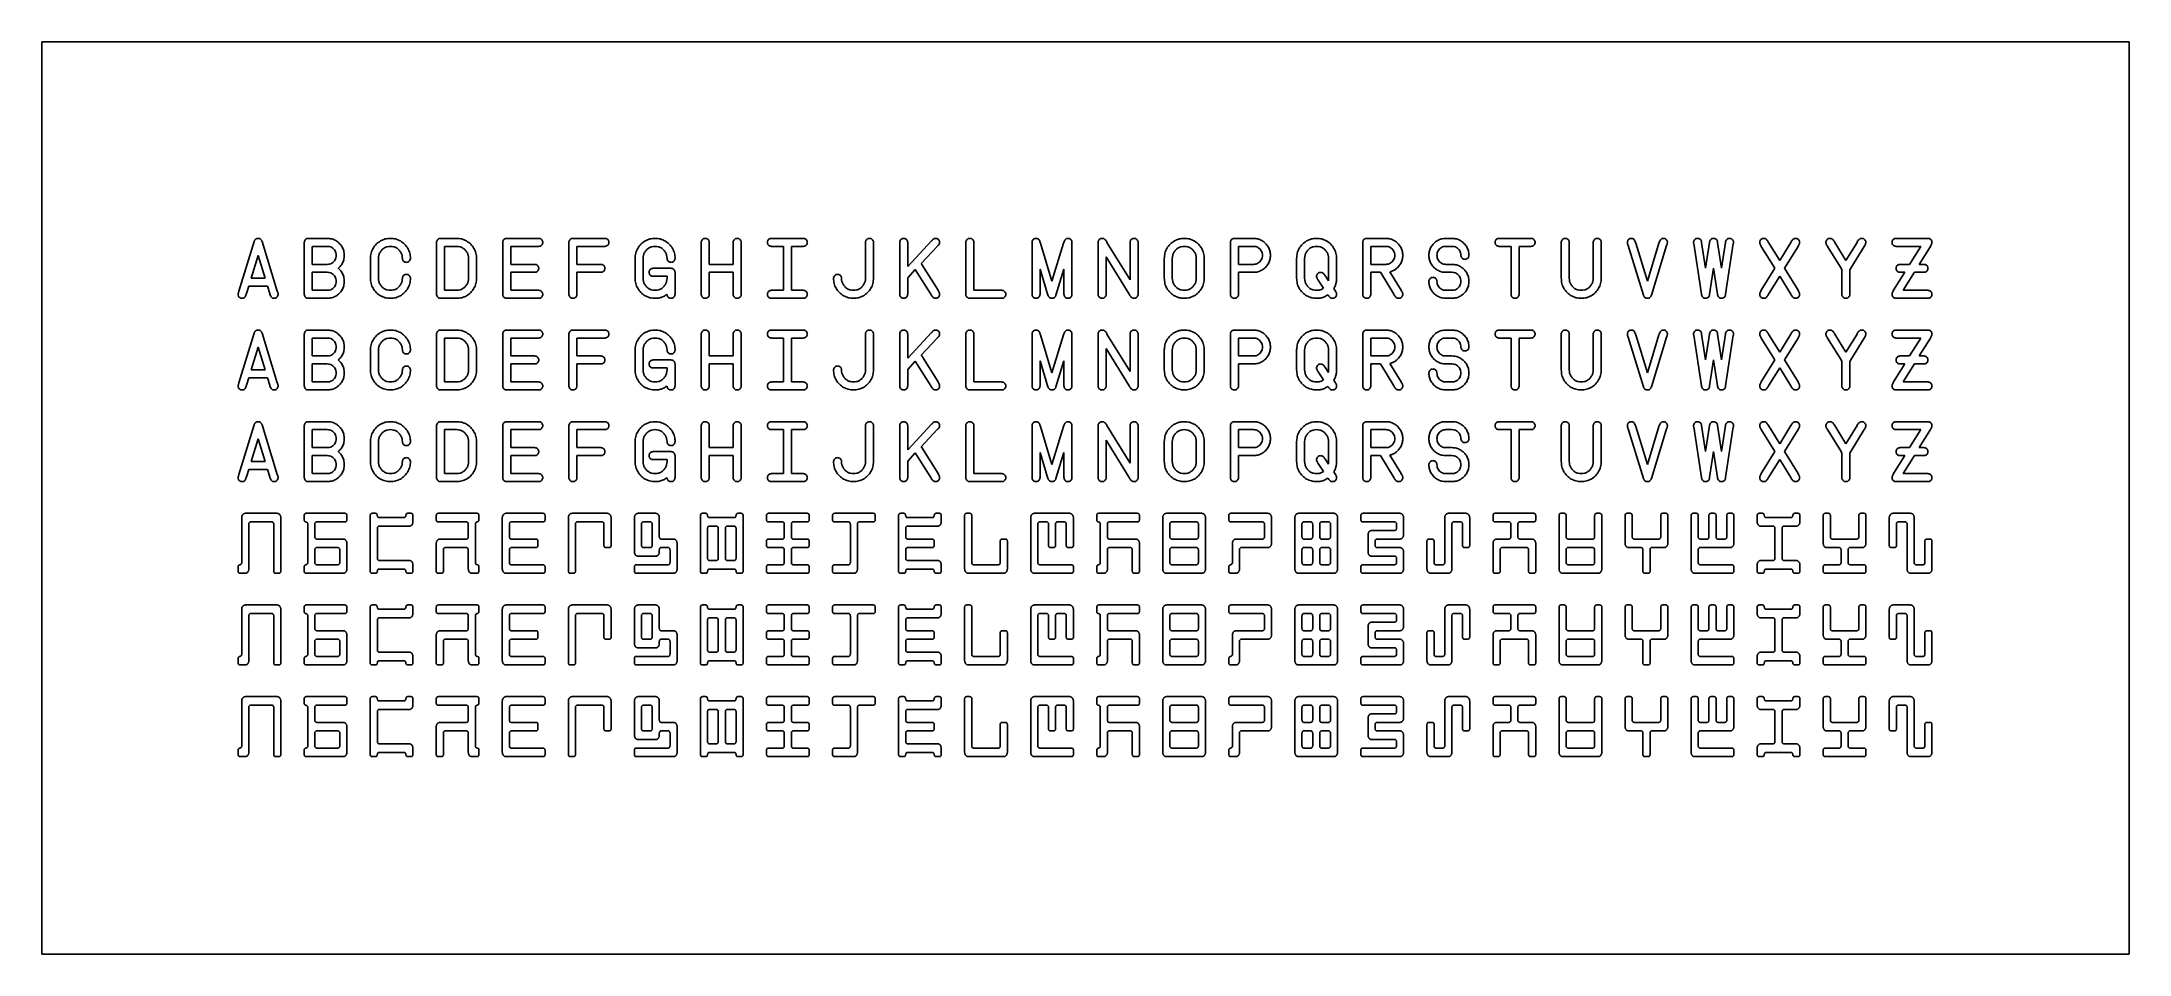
# Model space of a CAD drawing. Extents: x 7.2 to 83.4, y 7.2 to 40.5.
import ezdxf

# ---------------------------------------------------------------- set-up
doc = ezdxf.new("R2010")
doc.units = 0
doc.layers.add('Layer_1', color=7, linetype='CONTINUOUS')

msp = doc.modelspace()

# ---------------------------------------------------------------- linework, layer by layer
at = {"layer": 'Layer_1', "color": 7}
for p, q in [((7.194389, 40.477476), (83.387785, 40.477476)), ((7.194389, 7.194388), (7.194389, 40.477476)), ((83.387785, 40.477476), (83.387785, 7.194388)), ((14.391699, 31.382128), (14.945902, 33.190573)), ((14.945902, 33.190573), (14.948809, 33.190573)), ((15.23466, 33.190573), (15.237567, 33.190573)), ((15.237567, 33.190573), (15.791767, 31.382128)), ((16.777214, 31.265454), (16.777214, 33.161405)), ((16.923058, 33.307247), (17.615809, 33.307247)), ((17.615809, 33.015562), (17.068899, 33.015562)), ((17.068899, 33.015562), (17.068899, 32.359271)), ((17.615809, 33.015562), (17.615809, 33.015562)), ((21.606581, 31.265454), (21.606581, 33.161405)), ((21.752425, 33.307247), (22.335792, 33.307247)), ((21.898266, 33.015562), (21.898266, 31.411296)), ((22.335792, 33.015562), (21.898266, 33.015562)), ((24.021263, 31.265454), (24.021263, 33.161405)), ((24.167107, 33.307247), (25.333844, 33.307247)), ((25.333844, 33.015562), (24.312948, 33.015562)), ((24.312948, 33.015562), (24.312948, 32.359271)), ((26.435947, 31.265454), (26.435947, 33.161405)), ((26.581789, 33.307247), (27.748529, 33.307247)), ((27.748529, 33.015562), (26.727633, 33.015562)), ((26.727633, 33.015562), (26.727633, 32.359271)), ((31.265314, 31.265454), (31.265314, 33.161405)), ((31.557, 33.161405), (31.557, 32.359271)), ((32.432052, 32.359271), (32.432052, 33.161405)), ((32.723737, 33.161405), (32.723737, 31.265454)), ((33.825838, 33.307247), (34.992578, 33.307247)), ((34.263367, 33.015562), (33.825838, 33.015562)), ((34.263367, 31.411296), (34.263367, 33.015562)), ((34.992578, 33.015562), (34.555049, 33.015562)), ((34.555049, 33.015562), (34.555049, 31.411296)), ((37.261419, 31.848823), (37.261419, 33.161405)), ((37.553104, 33.161405), (37.553104, 31.848823)), ((38.509363, 31.265454), (38.509363, 33.161405)), ((38.801048, 32.2776), (39.676101, 33.212449)), ((38.801048, 33.161405), (38.801048, 32.2776)), ((39.872991, 33.015562), (39.292536, 32.394274)), ((40.924045, 31.265454), (40.924045, 33.161405)), ((41.215731, 33.161405), (41.215731, 31.411296)), ((41.215731, 33.161405), (41.215731, 33.161405)), ((43.33875, 31.265454), (43.33875, 33.161405)), ((43.64502, 33.132236), (44.067961, 31.743817)), ((44.067961, 31.743817), (44.490905, 33.132236)), ((44.797153, 33.161405), (44.797153, 31.265454)), ((44.797176, 33.161405), (44.797153, 33.161405)), ((45.753412, 31.265454), (45.753412, 33.161405)), ((46.001345, 33.263494), (46.001345, 33.263494)), ((46.074265, 33.161405), (46.920153, 31.789028)), ((46.920153, 31.789028), (46.920153, 33.161405)), ((47.211835, 33.161405), (47.211835, 31.265454)), ((50.582779, 31.265454), (50.582779, 33.161405)), ((50.728623, 33.307247), (51.421374, 33.307247)), ((51.421374, 33.015562), (50.874464, 33.015562)), ((50.874464, 33.015562), (50.874464, 32.359271)), ((51.421374, 33.015562), (51.421374, 33.015562)), ((55.412146, 31.265454), (55.412146, 33.161405)), ((55.557987, 33.307247), (56.250738, 33.307247)), ((56.250738, 33.015562), (55.703828, 33.015562)), ((55.703828, 33.015562), (55.703828, 32.359271)), ((56.250738, 33.015562), (56.250738, 33.015562)), ((58.446659, 33.307247), (58.665423, 33.307247)), ((58.665423, 33.015562), (58.446659, 33.015562)), ((60.387351, 33.307247), (61.554092, 33.307247)), ((60.82488, 33.015562), (60.387351, 33.015562)), ((60.82488, 31.265454), (60.82488, 33.015562)), ((61.116563, 33.015562), (61.116563, 31.265454)), ((61.554092, 33.015562), (61.116563, 33.015562)), ((62.656195, 31.848823), (62.656195, 33.161405)), ((62.94788, 33.161405), (62.94788, 31.848823)), ((63.822933, 31.848823), (63.822933, 33.161405)), ((64.114618, 33.161405), (64.114618, 31.848823)), ((65.654253, 31.236285), (65.100053, 33.044731)), ((65.377153, 33.132236), (65.800094, 31.743817)), ((65.800094, 31.743817), (66.223038, 33.132236)), ((66.500138, 33.044731), (65.945938, 31.236285)), ((67.777244, 31.265454), (67.492852, 33.116193)), ((67.777256, 33.161405), (67.923097, 32.213429)), ((67.923097, 32.213429), (68.068941, 33.161405)), ((68.360626, 33.161405), (68.506467, 32.213429)), ((68.506467, 32.213429), (68.652311, 33.161405)), ((68.936712, 33.116193), (68.652319, 31.265454)), ((70.452988, 32.213429), (69.958582, 33.015562)), ((70.221097, 33.161405), (70.629455, 32.49928)), ((70.629455, 32.49928), (71.037814, 33.161405)), ((71.300332, 33.015562), (70.805926, 32.213429)), ((72.867667, 32.213429), (72.373261, 33.015562)), ((72.635779, 33.161405), (73.044137, 32.49928)), ((73.044137, 32.49928), (73.452496, 33.161405)), ((73.715011, 33.015562), (73.220605, 32.213429)), ((74.875452, 33.307247), (76.04219, 33.307247)), ((75.776757, 33.015562), (74.875452, 33.015562)), ((75.372773, 32.359271), (75.776757, 33.015562)), ((76.129696, 33.015562), (75.725711, 32.359271)), ((15.091743, 32.683042), (14.837977, 31.848823)), ((15.345509, 31.848823), (15.091743, 32.683042)), ((17.068899, 32.359271), (17.615809, 32.359271)), ((17.615809, 32.067587), (17.068899, 32.067587)), ((17.068899, 32.067587), (17.068899, 31.411296)), ((17.615809, 32.067587), (17.615809, 32.067587)), ((19.191899, 31.848823), (19.191899, 32.578035)), ((19.483584, 32.578035), (19.483584, 31.848823)), ((22.773321, 31.848823), (22.773321, 32.578035)), ((23.065003, 32.578035), (23.065003, 31.848823)), ((24.312948, 32.359271), (25.188003, 32.359271)), ((25.188003, 32.067587), (24.312948, 32.067587)), ((24.312948, 32.067587), (24.312948, 31.411296)), ((26.727633, 32.359271), (27.602685, 32.359271)), ((27.602685, 32.067587), (26.727633, 32.067587)), ((26.727633, 32.067587), (26.727633, 31.265454)), ((28.85063, 31.848823), (28.85063, 32.578035)), ((29.142315, 32.578035), (29.142315, 31.848823)), ((29.50692, 32.213429), (30.163211, 32.213429)), ((30.309052, 32.067587), (30.309052, 31.265454)), ((31.557, 32.359271), (32.432052, 32.359271)), ((32.432052, 32.067587), (31.557, 32.067587)), ((31.557, 32.067587), (31.557, 31.265454)), ((32.432052, 31.265454), (32.432052, 32.067587)), ((39.078148, 32.16676), (38.801048, 31.8707)), ((39.646939, 31.265454), (39.078148, 32.16676)), ((39.311501, 32.359271), (39.909456, 31.411296)), ((43.92212, 31.236285), (43.630435, 32.188636)), ((43.630435, 32.188636), (43.630435, 31.265454)), ((44.505468, 32.188636), (44.213783, 31.236285)), ((44.505468, 31.265454), (44.505468, 32.188636)), ((46.890982, 31.265454), (46.045097, 32.63783)), ((46.045097, 32.63783), (46.045097, 31.265454)), ((48.168094, 31.848823), (48.168094, 32.578035)), ((48.459779, 32.578035), (48.459779, 31.848823)), ((49.334835, 31.848823), (49.334835, 32.578035)), ((49.62652, 32.578035), (49.62652, 31.848823)), ((50.874464, 32.359271), (51.421374, 32.359271)), ((51.421374, 32.067587), (50.874464, 32.067587)), ((50.874464, 32.067587), (50.874464, 31.265454)), ((51.421374, 32.067587), (51.421374, 32.067587)), ((52.997464, 31.848823), (52.997464, 32.578035)), ((53.289135, 32.578035), (53.289135, 31.848823)), ((54.164188, 31.848823), (54.164188, 32.578035)), ((54.455887, 32.578035), (54.455887, 31.848823)), ((55.703828, 32.359271), (56.250738, 32.359271)), ((56.053852, 32.067587), (55.703828, 32.067587)), ((55.703828, 32.067587), (55.703828, 31.265454)), ((56.549716, 31.265454), (56.053852, 32.067587)), ((56.39658, 32.083629), (56.812231, 31.411296)), ((58.446659, 32.359271), (58.665423, 32.359271)), ((58.665423, 32.067587), (58.446659, 32.067587)), ((59.285254, 32.687417), (59.285254, 32.687417)), ((68.214771, 32.214887), (68.068929, 31.265454)), ((68.360634, 31.265454), (68.214771, 32.214887)), ((69.958582, 31.411296), (70.452988, 32.213429)), ((70.805926, 32.213429), (71.300332, 31.411296)), ((72.898294, 32.163843), (72.867667, 32.213429)), ((72.898294, 31.265454), (72.898294, 32.163843)), ((73.220605, 32.213429), (73.189979, 32.163843)), ((73.189979, 32.163843), (73.189979, 31.265454)), ((74.787946, 31.411296), (75.19193, 32.067587)), ((75.021293, 32.359271), (75.372773, 32.359271)), ((75.19193, 32.067587), (75.021293, 32.067587)), ((75.544869, 32.067587), (75.140885, 31.411296)), ((75.896349, 32.067587), (75.544869, 32.067587)), ((75.725711, 32.359271), (75.896349, 32.359271)), ((14.749015, 31.557138), (14.668802, 31.294622)), ((15.434454, 31.557138), (14.749015, 31.557138)), ((14.837977, 31.848823), (15.345509, 31.848823)), ((15.514667, 31.294622), (15.434454, 31.557138)), ((17.068899, 31.411296), (17.615809, 31.411296)), ((20.358636, 31.848823), (20.358636, 31.848823)), ((21.898266, 31.411296), (22.335792, 31.411296)), ((24.312948, 31.411296), (25.333844, 31.411296)), ((30.01737, 31.921744), (29.50692, 31.921744)), ((30.01737, 31.848823), (30.01737, 31.921744)), ((33.825838, 31.411296), (34.263367, 31.411296)), ((34.555049, 31.411296), (34.992578, 31.411296)), ((36.094681, 31.848823), (36.094681, 31.848823)), ((38.801048, 31.8707), (38.801048, 31.265454)), ((41.215731, 31.411296), (42.236627, 31.411296)), ((53.980427, 31.491509), (53.784997, 31.775902)), ((54.047514, 31.921744), (54.156906, 31.762776)), ((54.143783, 31.249411), (54.143783, 31.249411)), ((54.353796, 31.474008), (54.397549, 31.411296)), ((58.446659, 31.411296), (58.665423, 31.411296)), ((70.629455, 31.927578), (70.221097, 31.265454)), ((71.037814, 31.265454), (70.629455, 31.927578)), ((75.140885, 31.411296), (76.04219, 31.411296)), ((17.615809, 31.119611), (16.923058, 31.119611)), ((17.615809, 31.119611), (17.615809, 31.119611)), ((22.335792, 31.119611), (21.752425, 31.119611)), ((25.333844, 31.119611), (24.167107, 31.119611)), ((34.992578, 31.119611), (33.825838, 31.119611)), ((42.236627, 31.119611), (41.069889, 31.119611)), ((43.925027, 31.236285), (43.92212, 31.236285)), ((44.213783, 31.236285), (44.210876, 31.236285)), ((58.665423, 31.119611), (58.446659, 31.119611)), ((65.65716, 31.236285), (65.654253, 31.236285)), ((65.800105, 31.119611), (65.800086, 31.119611)), ((65.945938, 31.236285), (65.943031, 31.236285)), ((76.04219, 31.119611), (74.875452, 31.119611)), ((14.391699, 28.038662), (14.945902, 29.847108)), ((14.945902, 29.847108), (14.948809, 29.847108)), ((15.23466, 29.847108), (15.237567, 29.847108)), ((15.237567, 29.847108), (15.791767, 28.038662)), ((16.777214, 27.921989), (16.777214, 29.817939)), ((16.923058, 29.963782), (17.615809, 29.963782)), ((21.606581, 27.921989), (21.606581, 29.817939)), ((21.752425, 29.963782), (22.335792, 29.963782)), ((24.021263, 27.921989), (24.021263, 29.817939)), ((24.167107, 29.963782), (25.333844, 29.963782)), ((26.435947, 27.921989), (26.435947, 29.817939)), ((26.581789, 29.963782), (27.748529, 29.963782)), ((31.265314, 27.921989), (31.265314, 29.817939)), ((31.557, 29.817939), (31.557, 29.015806)), ((32.432052, 29.015806), (32.432052, 29.817939)), ((32.723737, 29.817939), (32.723737, 27.921989)), ((33.825838, 29.963782), (34.992578, 29.963782)), ((37.261419, 28.505358), (37.261419, 29.817939)), ((37.553104, 29.817939), (37.553104, 28.505358)), ((38.509363, 27.921989), (38.509363, 29.817939)), ((38.801048, 28.934135), (39.676101, 29.868984)), ((38.801048, 29.817939), (38.801048, 28.934135)), ((40.924045, 27.921989), (40.924045, 29.817939)), ((41.215731, 29.817939), (41.215731, 28.067831)), ((41.215731, 29.817939), (41.215731, 29.817939)), ((43.33875, 27.921989), (43.33875, 29.817939)), ((43.64502, 29.788771), (44.067961, 28.400352)), ((44.067961, 28.400352), (44.490905, 29.788771)), ((44.797153, 29.817939), (44.797153, 27.921989)), ((44.797176, 29.817939), (44.797153, 29.817939)), ((45.753412, 27.921989), (45.753412, 29.817939)), ((46.001345, 29.920029), (46.001345, 29.920029)), ((46.074265, 29.817939), (46.920153, 28.445563)), ((46.920153, 28.445563), (46.920153, 29.817939)), ((47.211835, 29.817939), (47.211835, 27.921989)), ((50.582779, 27.921989), (50.582779, 29.817939)), ((50.728623, 29.963782), (51.421374, 29.963782)), ((55.412146, 27.921989), (55.412146, 29.817939)), ((55.557987, 29.963782), (56.250738, 29.963782)), ((58.446659, 29.963782), (58.665423, 29.963782)), ((60.387351, 29.963782), (61.554092, 29.963782)), ((62.656195, 28.505358), (62.656195, 29.817939)), ((62.94788, 29.817939), (62.94788, 28.505358)), ((63.822933, 28.505358), (63.822933, 29.817939)), ((64.114618, 29.817939), (64.114618, 28.505358)), ((65.377153, 29.788771), (65.800094, 28.400352)), ((65.800094, 28.400352), (66.223038, 29.788771)), ((67.777244, 27.921989), (67.492852, 29.772728)), ((67.777256, 29.817939), (67.923097, 28.869964)), ((67.923097, 28.869964), (68.068941, 29.817939)), ((68.360626, 29.817939), (68.506467, 28.869964)), ((68.506467, 28.869964), (68.652311, 29.817939)), ((68.936712, 29.772728), (68.652319, 27.921989)), ((70.221097, 29.817939), (70.629455, 29.155815)), ((70.629455, 29.155815), (71.037814, 29.817939)), ((72.635779, 29.817939), (73.044137, 29.155815)), ((73.044137, 29.155815), (73.452496, 29.817939)), ((74.875452, 29.963782), (76.04219, 29.963782)), ((15.091743, 29.339576), (14.837977, 28.505358)), ((15.345509, 28.505358), (15.091743, 29.339576)), ((17.615809, 29.672097), (17.068899, 29.672097)), ((17.068899, 29.672097), (17.068899, 29.015806)), ((17.068899, 29.015806), (17.615809, 29.015806)), ((17.615809, 29.672097), (17.615809, 29.672097)), ((19.191899, 28.505358), (19.191899, 29.23457)), ((19.483584, 29.23457), (19.483584, 28.505358)), ((21.898266, 29.672097), (21.898266, 28.067831)), ((22.335792, 29.672097), (21.898266, 29.672097)), ((22.773321, 28.505358), (22.773321, 29.23457)), ((23.065003, 29.23457), (23.065003, 28.505358)), ((25.333844, 29.672097), (24.312948, 29.672097)), ((24.312948, 29.672097), (24.312948, 29.015806)), ((24.312948, 29.015806), (25.188003, 29.015806)), ((27.748529, 29.672097), (26.727633, 29.672097)), ((26.727633, 29.672097), (26.727633, 29.015806)), ((26.727633, 29.015806), (27.602685, 29.015806)), ((28.85063, 28.505358), (28.85063, 29.23457)), ((29.142315, 29.23457), (29.142315, 28.505358)), ((31.557, 29.015806), (32.432052, 29.015806)), ((34.263367, 29.672097), (33.825838, 29.672097)), ((34.263367, 28.067831), (34.263367, 29.672097)), ((34.992578, 29.672097), (34.555049, 29.672097)), ((34.555049, 29.672097), (34.555049, 28.067831)), ((39.872991, 29.672097), (39.292536, 29.050809)), ((39.311501, 29.015806), (39.909456, 28.067831)), ((46.890982, 27.921989), (46.045097, 29.294365)), ((46.045097, 29.294365), (46.045097, 27.921989)), ((48.168094, 28.505358), (48.168094, 29.23457)), ((48.459779, 29.23457), (48.459779, 28.505358)), ((49.334835, 28.505358), (49.334835, 29.23457)), ((49.62652, 29.23457), (49.62652, 28.505358)), ((51.421374, 29.672097), (50.874464, 29.672097)), ((50.874464, 29.672097), (50.874464, 29.015806)), ((50.874464, 29.015806), (51.421374, 29.015806)), ((51.421374, 29.672097), (51.421374, 29.672097)), ((52.997464, 28.505358), (52.997464, 29.23457)), ((53.289135, 29.23457), (53.289135, 28.505358)), ((54.164188, 28.505358), (54.164188, 29.23457)), ((54.455887, 29.23457), (54.455887, 28.505358)), ((56.250738, 29.672097), (55.703828, 29.672097)), ((55.703828, 29.672097), (55.703828, 29.015806)), ((55.703828, 29.015806), (56.250738, 29.015806)), ((56.250738, 29.672097), (56.250738, 29.672097)), ((58.665423, 29.672097), (58.446659, 29.672097)), ((58.446659, 29.015806), (58.665423, 29.015806)), ((59.285254, 29.343952), (59.285254, 29.343952)), ((60.82488, 29.672097), (60.387351, 29.672097)), ((60.82488, 27.921989), (60.82488, 29.672097)), ((61.116563, 29.672097), (61.116563, 27.921989)), ((61.554092, 29.672097), (61.116563, 29.672097)), ((65.654253, 27.89282), (65.100053, 29.701265)), ((66.500138, 29.701265), (65.945938, 27.89282)), ((70.452988, 28.869964), (69.958582, 29.672097)), ((71.300332, 29.672097), (70.805926, 28.869964)), ((72.867667, 28.869964), (72.373261, 29.672097)), ((73.715011, 29.672097), (73.220605, 28.869964)), ((75.776757, 29.672097), (74.875452, 29.672097)), ((75.021293, 29.015806), (75.372773, 29.015806)), ((75.372773, 29.015806), (75.776757, 29.672097)), ((76.129696, 29.672097), (75.725711, 29.015806)), ((75.725711, 29.015806), (75.896349, 29.015806)), ((14.749015, 28.213673), (14.668802, 27.951157)), ((15.434454, 28.213673), (14.749015, 28.213673)), ((14.837977, 28.505358), (15.345509, 28.505358)), ((15.514667, 27.951157), (15.434454, 28.213673)), ((17.615809, 28.724122), (17.068899, 28.724122)), ((17.068899, 28.724122), (17.068899, 28.067831)), ((17.615809, 28.724122), (17.615809, 28.724122)), ((20.358636, 28.505358), (20.358636, 28.505358)), ((25.188003, 28.724122), (24.312948, 28.724122)), ((24.312948, 28.724122), (24.312948, 28.067831)), ((27.602685, 28.724122), (26.727633, 28.724122)), ((26.727633, 28.724122), (26.727633, 27.921989)), ((29.50692, 28.869964), (30.163211, 28.869964)), ((30.01737, 28.578279), (29.50692, 28.578279)), ((30.01737, 28.505358), (30.01737, 28.578279)), ((30.309052, 28.724122), (30.309052, 27.921989)), ((32.432052, 28.724122), (31.557, 28.724122)), ((31.557, 28.724122), (31.557, 27.921989)), ((32.432052, 27.921989), (32.432052, 28.724122)), ((36.094681, 28.505358), (36.094681, 28.505358)), ((39.078148, 28.823294), (38.801048, 28.527234)), ((38.801048, 28.527234), (38.801048, 27.921989)), ((39.646939, 27.921989), (39.078148, 28.823294)), ((43.92212, 27.89282), (43.630435, 28.845171)), ((43.630435, 28.845171), (43.630435, 27.921989)), ((44.505468, 28.845171), (44.213783, 27.89282)), ((44.505468, 27.921989), (44.505468, 28.845171)), ((51.421374, 28.724122), (50.874464, 28.724122)), ((50.874464, 28.724122), (50.874464, 27.921989)), ((51.421374, 28.724122), (51.421374, 28.724122)), ((53.980427, 28.148044), (53.784997, 28.432437)), ((54.047514, 28.578279), (54.156906, 28.419311)), ((56.053852, 28.724122), (55.703828, 28.724122)), ((55.703828, 28.724122), (55.703828, 27.921989)), ((56.549716, 27.921989), (56.053852, 28.724122)), ((56.39658, 28.740164), (56.812231, 28.067831)), ((58.665423, 28.724122), (58.446659, 28.724122)), ((68.214771, 28.871423), (68.068929, 27.921989)), ((68.360634, 27.921989), (68.214771, 28.871423)), ((69.958582, 28.067831), (70.452988, 28.869964)), ((70.629455, 28.584113), (70.221097, 27.921989)), ((71.037814, 27.921989), (70.629455, 28.584113)), ((70.805926, 28.869964), (71.300332, 28.067831)), ((72.898294, 28.820378), (72.867667, 28.869964)), ((72.898294, 27.921989), (72.898294, 28.820378)), ((73.220605, 28.869964), (73.189979, 28.820378)), ((73.189979, 28.820378), (73.189979, 27.921989)), ((74.787946, 28.067831), (75.19193, 28.724122)), ((75.19193, 28.724122), (75.021293, 28.724122)), ((75.544869, 28.724122), (75.140885, 28.067831)), ((75.896349, 28.724122), (75.544869, 28.724122)), ((17.615809, 27.776146), (16.923058, 27.776146)), ((17.068899, 28.067831), (17.615809, 28.067831)), ((17.615809, 27.776146), (17.615809, 27.776146)), ((22.335792, 27.776146), (21.752425, 27.776146)), ((21.898266, 28.067831), (22.335792, 28.067831)), ((25.333844, 27.776146), (24.167107, 27.776146)), ((24.312948, 28.067831), (25.333844, 28.067831)), ((33.825838, 28.067831), (34.263367, 28.067831)), ((34.992578, 27.776146), (33.825838, 27.776146)), ((34.555049, 28.067831), (34.992578, 28.067831)), ((42.236627, 27.776146), (41.069889, 27.776146)), ((41.215731, 28.067831), (42.236627, 28.067831)), ((43.925027, 27.89282), (43.92212, 27.89282)), ((44.213783, 27.89282), (44.210876, 27.89282)), ((54.143783, 27.905946), (54.143783, 27.905946)), ((54.353796, 28.130543), (54.397549, 28.067831)), ((58.446659, 28.067831), (58.665423, 28.067831)), ((58.665423, 27.776146), (58.446659, 27.776146)), ((65.65716, 27.89282), (65.654253, 27.89282)), ((65.800105, 27.776146), (65.800086, 27.776146)), ((65.945938, 27.89282), (65.943031, 27.89282)), ((76.04219, 27.776146), (74.875452, 27.776146)), ((75.140885, 28.067831), (76.04219, 28.067831)), ((14.391699, 24.695192), (14.945902, 26.503637)), ((15.091743, 25.996106), (14.837977, 25.161887)), ((14.945902, 26.503637), (14.948809, 26.503637)), ((15.345509, 25.161887), (15.091743, 25.996106)), ((15.23466, 26.503637), (15.237567, 26.503637)), ((15.237567, 26.503637), (15.791767, 24.695192)), ((16.777214, 24.578518), (16.777214, 26.474469)), ((16.923058, 26.620311), (17.615809, 26.620311)), ((17.615809, 26.328627), (17.068899, 26.328627)), ((17.068899, 26.328627), (17.068899, 25.672336)), ((17.615809, 26.328627), (17.615809, 26.328627)), ((21.606581, 24.578518), (21.606581, 26.474469)), ((21.752425, 26.620311), (22.335792, 26.620311)), ((21.898266, 26.328627), (21.898266, 24.72436)), ((22.335792, 26.328627), (21.898266, 26.328627)), ((24.021263, 24.578518), (24.021263, 26.474469)), ((24.167107, 26.620311), (25.333844, 26.620311)), ((25.333844, 26.328627), (24.312948, 26.328627)), ((24.312948, 26.328627), (24.312948, 25.672336)), ((26.435947, 24.578518), (26.435947, 26.474469)), ((26.581789, 26.620311), (27.748529, 26.620311)), ((27.748529, 26.328627), (26.727633, 26.328627)), ((26.727633, 26.328627), (26.727633, 25.672336)), ((31.265314, 24.578518), (31.265314, 26.474469)), ((31.557, 26.474469), (31.557, 25.672336)), ((32.432052, 25.672336), (32.432052, 26.474469)), ((32.723737, 26.474469), (32.723737, 24.578518)), ((33.825838, 26.620311), (34.992578, 26.620311)), ((34.263367, 26.328627), (33.825838, 26.328627)), ((34.263367, 24.72436), (34.263367, 26.328627)), ((34.992578, 26.328627), (34.555049, 26.328627)), ((34.555049, 26.328627), (34.555049, 24.72436)), ((37.261419, 25.161887), (37.261419, 26.474469)), ((37.553104, 26.474469), (37.553104, 25.161887)), ((38.509363, 24.578518), (38.509363, 26.474469)), ((38.801048, 25.590664), (39.676101, 26.525514)), ((38.801048, 26.474469), (38.801048, 25.590664)), ((39.872991, 26.328627), (39.292536, 25.707338)), ((40.924045, 24.578518), (40.924045, 26.474469)), ((41.215731, 26.474469), (41.215731, 24.72436)), ((41.215731, 26.474469), (41.215731, 26.474469)), ((43.33875, 24.578518), (43.33875, 26.474469)), ((43.64502, 26.4453), (44.067961, 25.056881)), ((44.067961, 25.056881), (44.490905, 26.4453)), ((44.797153, 26.474469), (44.797153, 24.578518)), ((44.797176, 26.474469), (44.797153, 26.474469)), ((45.753412, 24.578518), (45.753412, 26.474469)), ((46.001345, 26.576558), (46.001345, 26.576558)), ((46.890982, 24.578518), (46.045097, 25.950895)), ((46.045097, 25.950895), (46.045097, 24.578518)), ((46.074265, 26.474469), (46.920153, 25.102092)), ((46.920153, 25.102092), (46.920153, 26.474469)), ((47.211835, 26.474469), (47.211835, 24.578518)), ((50.582779, 24.578518), (50.582779, 26.474469)), ((50.728623, 26.620311), (51.421374, 26.620311)), ((51.421374, 26.328627), (50.874464, 26.328627)), ((50.874464, 26.328627), (50.874464, 25.672336)), ((51.421374, 26.328627), (51.421374, 26.328627)), ((55.412146, 24.578518), (55.412146, 26.474469)), ((55.557987, 26.620311), (56.250738, 26.620311)), ((56.250738, 26.328627), (55.703828, 26.328627)), ((55.703828, 26.328627), (55.703828, 25.672336)), ((56.250738, 26.328627), (56.250738, 26.328627)), ((58.446659, 26.620311), (58.665423, 26.620311)), ((58.665423, 26.328627), (58.446659, 26.328627)), ((59.285254, 26.000481), (59.285254, 26.000481)), ((60.387351, 26.620311), (61.554092, 26.620311)), ((60.82488, 26.328627), (60.387351, 26.328627)), ((60.82488, 24.578518), (60.82488, 26.328627)), ((61.116563, 26.328627), (61.116563, 24.578518)), ((61.554092, 26.328627), (61.116563, 26.328627)), ((62.656195, 25.161887), (62.656195, 26.474469)), ((62.94788, 26.474469), (62.94788, 25.161887)), ((63.822933, 25.161887), (63.822933, 26.474469)), ((64.114618, 26.474469), (64.114618, 25.161887)), ((65.654253, 24.549349), (65.100053, 26.357795)), ((65.377153, 26.4453), (65.800094, 25.056881)), ((65.800094, 25.056881), (66.223038, 26.4453)), ((66.500138, 26.357795), (65.945938, 24.549349)), ((67.777244, 24.578518), (67.492852, 26.429258)), ((67.777256, 26.474469), (67.923097, 25.526493)), ((67.923097, 25.526493), (68.068941, 26.474469)), ((68.360626, 26.474469), (68.506467, 25.526493)), ((68.506467, 25.526493), (68.652311, 26.474469)), ((68.936712, 26.429258), (68.652319, 24.578518)), ((70.452988, 25.526493), (69.958582, 26.328627)), ((70.221097, 26.474469), (70.629455, 25.812344)), ((70.629455, 25.812344), (71.037814, 26.474469)), ((71.300332, 26.328627), (70.805926, 25.526493)), ((72.867667, 25.526493), (72.373261, 26.328627)), ((72.635779, 26.474469), (73.044137, 25.812344)), ((73.044137, 25.812344), (73.452496, 26.474469)), ((73.715011, 26.328627), (73.220605, 25.526493)), ((74.875452, 26.620311), (76.04219, 26.620311)), ((75.776757, 26.328627), (74.875452, 26.328627)), ((75.372773, 25.672336), (75.776757, 26.328627)), ((76.129696, 26.328627), (75.725711, 25.672336)), ((14.837977, 25.161887), (15.345509, 25.161887)), ((17.068899, 25.672336), (17.615809, 25.672336)), ((17.615809, 25.380651), (17.068899, 25.380651)), ((17.068899, 25.380651), (17.068899, 24.72436)), ((17.615809, 25.380651), (17.615809, 25.380651)), ((19.191899, 25.161887), (19.191899, 25.891099)), ((19.483584, 25.891099), (19.483584, 25.161887)), ((20.358636, 25.161887), (20.358636, 25.161887)), ((22.773321, 25.161887), (22.773321, 25.891099)), ((23.065003, 25.891099), (23.065003, 25.161887)), ((24.312948, 25.672336), (25.188003, 25.672336)), ((25.188003, 25.380651), (24.312948, 25.380651)), ((24.312948, 25.380651), (24.312948, 24.72436)), ((26.727633, 25.672336), (27.602685, 25.672336)), ((27.602685, 25.380651), (26.727633, 25.380651)), ((26.727633, 25.380651), (26.727633, 24.578518)), ((28.85063, 25.161887), (28.85063, 25.891099)), ((29.142315, 25.891099), (29.142315, 25.161887)), ((29.50692, 25.526493), (30.163211, 25.526493)), ((30.01737, 25.234809), (29.50692, 25.234809)), ((30.01737, 25.161887), (30.01737, 25.234809)), ((30.309052, 25.380651), (30.309052, 24.578518)), ((31.557, 25.672336), (32.432052, 25.672336)), ((32.432052, 25.380651), (31.557, 25.380651)), ((31.557, 25.380651), (31.557, 24.578518)), ((32.432052, 24.578518), (32.432052, 25.380651)), ((36.094681, 25.161887), (36.094681, 25.161887)), ((39.078148, 25.479824), (38.801048, 25.183764)), ((38.801048, 25.183764), (38.801048, 24.578518)), ((39.646939, 24.578518), (39.078148, 25.479824)), ((39.311501, 25.672336), (39.909456, 24.72436)), ((43.92212, 24.549349), (43.630435, 25.5017)), ((43.630435, 25.5017), (43.630435, 24.578518)), ((44.505468, 25.5017), (44.213783, 24.549349)), ((44.505468, 24.578518), (44.505468, 25.5017)), ((48.168094, 25.161887), (48.168094, 25.891099)), ((48.459779, 25.891099), (48.459779, 25.161887)), ((49.334835, 25.161887), (49.334835, 25.891099)), ((49.62652, 25.891099), (49.62652, 25.161887)), ((50.874464, 25.672336), (51.421374, 25.672336)), ((51.421374, 25.380651), (50.874464, 25.380651)), ((50.874464, 25.380651), (50.874464, 24.578518)), ((51.421374, 25.380651), (51.421374, 25.380651)), ((52.997464, 25.161887), (52.997464, 25.891099)), ((53.289135, 25.891099), (53.289135, 25.161887)), ((54.047514, 25.234809), (54.156906, 25.07584)), ((54.164188, 25.161887), (54.164188, 25.891099)), ((54.455887, 25.891099), (54.455887, 25.161887)), ((55.703828, 25.672336), (56.250738, 25.672336)), ((56.053852, 25.380651), (55.703828, 25.380651)), ((55.703828, 25.380651), (55.703828, 24.578518)), ((56.549716, 24.578518), (56.053852, 25.380651)), ((56.39658, 25.396694), (56.812231, 24.72436)), ((58.446659, 25.672336), (58.665423, 25.672336)), ((58.665423, 25.380651), (58.446659, 25.380651)), ((68.214771, 25.527952), (68.068929, 24.578518)), ((68.360634, 24.578518), (68.214771, 25.527952)), ((69.958582, 24.72436), (70.452988, 25.526493)), ((70.629455, 25.240642), (70.221097, 24.578518)), ((71.037814, 24.578518), (70.629455, 25.240642)), ((70.805926, 25.526493), (71.300332, 24.72436)), ((72.898294, 25.476907), (72.867667, 25.526493)), ((72.898294, 24.578518), (72.898294, 25.476907)), ((73.220605, 25.526493), (73.189979, 25.476907)), ((73.189979, 25.476907), (73.189979, 24.578518)), ((74.787946, 24.72436), (75.19193, 25.380651)), ((75.021293, 25.672336), (75.372773, 25.672336)), ((75.19193, 25.380651), (75.021293, 25.380651)), ((75.544869, 25.380651), (75.140885, 24.72436)), ((75.896349, 25.380651), (75.544869, 25.380651)), ((75.725711, 25.672336), (75.896349, 25.672336)), ((14.749015, 24.870203), (14.668802, 24.607687)), ((15.434454, 24.870203), (14.749015, 24.870203)), ((15.514667, 24.607687), (15.434454, 24.870203)), ((17.615809, 24.432676), (16.923058, 24.432676)), ((17.068899, 24.72436), (17.615809, 24.72436)), ((17.615809, 24.432676), (17.615809, 24.432676)), ((22.335792, 24.432676), (21.752425, 24.432676)), ((21.898266, 24.72436), (22.335792, 24.72436)), ((25.333844, 24.432676), (24.167107, 24.432676)), ((24.312948, 24.72436), (25.333844, 24.72436)), ((33.825838, 24.72436), (34.263367, 24.72436)), ((34.992578, 24.432676), (33.825838, 24.432676)), ((34.555049, 24.72436), (34.992578, 24.72436)), ((42.236627, 24.432676), (41.069889, 24.432676)), ((41.215731, 24.72436), (42.236627, 24.72436)), ((43.925027, 24.549349), (43.92212, 24.549349)), ((44.213783, 24.549349), (44.210876, 24.549349)), ((53.980427, 24.804574), (53.784997, 25.088966)), ((54.143783, 24.562475), (54.143783, 24.562475)), ((54.353796, 24.787073), (54.397549, 24.72436)), ((58.446659, 24.72436), (58.665423, 24.72436)), ((58.665423, 24.432676), (58.446659, 24.432676)), ((65.65716, 24.549349), (65.654253, 24.549349)), ((65.800105, 24.432676), (65.800086, 24.432676)), ((65.945938, 24.549349), (65.943031, 24.549349)), ((76.04219, 24.432676), (74.875452, 24.432676)), ((75.140885, 24.72436), (76.04219, 24.72436)), ((14.492417, 21.479896), (14.492417, 23.120525)), ((14.622293, 23.276775), (15.791265, 23.276775)), ((14.752193, 22.886149), (14.752193, 21.245521)), ((15.596441, 22.964273), (14.817128, 22.964273)), ((15.661379, 21.167393), (15.661379, 22.886147)), ((15.921157, 23.120525), (15.921157, 21.167396)), ((16.773204, 23.042401), (16.773204, 23.198649)), ((16.838142, 23.276773), (18.266884, 23.276773)), ((16.903073, 21.479896), (16.903073, 22.886149)), ((17.162853, 22.886147), (17.162853, 22.417396)), ((18.266874, 22.964271), (17.227788, 22.964271)), ((18.33182, 23.198647), (18.33182, 23.042397)), ((19.183883, 21.167394), (19.183883, 23.198649)), ((19.248818, 23.276773), (19.378705, 23.276773)), ((19.50857, 23.120522), (20.41777, 23.120522)), ((20.547653, 23.276773), (20.677537, 23.276773)), ((20.742473, 23.198647), (20.742473, 22.964272)), ((21.594559, 23.042398), (21.594559, 23.198649)), ((21.659494, 23.276773), (23.088236, 23.276773)), ((22.69859, 22.964274), (21.659504, 22.964274)), ((22.763525, 22.417397), (22.763525, 22.886148)), ((23.02328, 22.886144), (23.02328, 21.479891)), ((23.153172, 23.198647), (23.153172, 23.042397)), ((24.00525, 21.245519), (24.00525, 23.120522)), ((24.135126, 23.276773), (25.498928, 23.276773)), ((24.26501, 22.886147), (24.26501, 22.417396)), ((25.498917, 22.964271), (24.329945, 22.964271)), ((25.563863, 23.198647), (25.563863, 23.042397)), ((26.415916, 21.167394), (26.415916, 23.120523)), ((26.545792, 23.276773), (27.844647, 23.276773)), ((26.675688, 22.88615), (26.675688, 21.167397)), ((27.649823, 22.964274), (26.740624, 22.964274)), ((27.714758, 22.104897), (27.714758, 22.886148)), ((27.974539, 23.120523), (27.974539, 22.104896)), ((28.82661, 21.870522), (28.82661, 23.120524)), ((28.956486, 23.276775), (29.605915, 23.276775)), ((29.086385, 22.886151), (29.086385, 22.104899)), ((29.411093, 22.964275), (29.151323, 22.964275)), ((29.476028, 22.104897), (29.476028, 22.886149)), ((29.735804, 23.120524), (29.735804, 22.417398)), ((31.23727, 21.167394), (31.23727, 23.198649)), ((31.302205, 23.276773), (31.432092, 23.276773)), ((31.561955, 23.120522), (32.471154, 23.120522)), ((32.601035, 23.276773), (32.730919, 23.276773)), ((32.795857, 23.198647), (32.795857, 21.167393)), ((33.647954, 23.042398), (33.647954, 23.198649)), ((33.712889, 23.276773), (35.141631, 23.276773)), ((34.232442, 22.964274), (33.712899, 22.964274)), ((34.297378, 22.417398), (34.297378, 22.886149)), ((34.55714, 22.886147), (34.55714, 22.417396)), ((35.141618, 22.964271), (34.622075, 22.964271)), ((35.206567, 23.198647), (35.206567, 23.042397)), ((36.058627, 23.042396), (36.058627, 23.198649)), ((36.123562, 23.276773), (37.552304, 23.276773)), ((36.643116, 22.964272), (36.123573, 22.964272)), ((36.708051, 21.479894), (36.708051, 22.886147)), ((36.967816, 22.886147), (36.967816, 21.245519)), ((37.552294, 22.964271), (37.032751, 22.964271)), ((37.61724, 23.198647), (37.61724, 23.042397)), ((38.469303, 21.167394), (38.469303, 23.198649)), ((38.534238, 23.276773), (38.664122, 23.276773)), ((38.793988, 23.120522), (39.703187, 23.120522)), ((39.833068, 23.276773), (39.962955, 23.276773)), ((40.02789, 23.198647), (40.02789, 22.964272)), ((40.879994, 21.245519), (40.879994, 23.198649)), ((40.94493, 23.276773), (41.074816, 23.276773)), ((41.139751, 23.198647), (41.139751, 21.479894)), ((43.290673, 21.245519), (43.290673, 23.120522)), ((43.420549, 23.276773), (44.719404, 23.276773)), ((43.550451, 22.886153), (43.550451, 21.4799)), ((43.875156, 22.964276), (43.615386, 22.964276)), ((43.940092, 22.104899), (43.940092, 22.886151)), ((44.199872, 22.88615), (44.199872, 22.104898)), ((44.52458, 22.964274), (44.264807, 22.964274)), ((44.589516, 22.104896), (44.589516, 22.886148)), ((44.849296, 23.120522), (44.849296, 22.104895)), ((45.701338, 23.042401), (45.701338, 23.198649)), ((45.766274, 23.276773), (47.195016, 23.276773)), ((45.83123, 21.479896), (45.83123, 22.886149)), ((46.090984, 22.886147), (46.090984, 22.417396)), ((47.195006, 22.964271), (46.15592, 22.964271)), ((47.259951, 23.198647), (47.259951, 23.042397)), ((48.112027, 21.245519), (48.112027, 23.120522)), ((48.241903, 23.276773), (49.540759, 23.276773)), ((48.371805, 22.886151), (48.371805, 22.4174)), ((49.345942, 22.964275), (48.43674, 22.964275)), ((49.410878, 22.417398), (49.410878, 22.886149)), ((49.67065, 23.120522), (49.67065, 21.245519)), ((50.522695, 23.042399), (50.522695, 23.198649)), ((50.587631, 23.276773), (51.95143, 23.276773)), ((51.756613, 22.964276), (50.587644, 22.964276)), ((51.821548, 22.417399), (51.821548, 22.88615)), ((52.081321, 23.120522), (52.081321, 22.183021)), ((52.933381, 21.245519), (52.933381, 23.120522)), ((53.063258, 23.276773), (54.362116, 23.276773)), ((53.193162, 22.886151), (53.193162, 22.4174)), ((53.517867, 22.964275), (53.258097, 22.964275)), ((53.582805, 22.417398), (53.582805, 22.886149)), ((53.842594, 22.886151), (53.842594, 22.4174)), ((54.167299, 22.964275), (53.907529, 22.964275)), ((54.232235, 22.417398), (54.232235, 22.886149)), ((54.492005, 23.120522), (54.492005, 21.245519)), ((55.344057, 23.042398), (55.344057, 23.198649)), ((55.408993, 23.276773), (56.772792, 23.276773)), ((56.577975, 22.964275), (55.409003, 22.964275)), ((56.642911, 22.729899), (56.642911, 22.886149)), ((56.902683, 23.120522), (56.902683, 22.495521)), ((58.40416, 21.479891), (58.40416, 23.12052)), ((58.534038, 23.27677), (59.183465, 23.27677)), ((58.663935, 22.886147), (58.663935, 21.245519)), ((58.988643, 22.964271), (58.728871, 22.964271)), ((59.053579, 22.104893), (59.053579, 22.886145)), ((59.313357, 23.12052), (59.313357, 22.104893)), ((60.165399, 23.042398), (60.165399, 23.198649)), ((60.230334, 23.276773), (61.659076, 23.276773)), ((60.74989, 22.964274), (60.230347, 22.964274)), ((60.814825, 22.417397), (60.814825, 22.886148)), ((61.074588, 22.886147), (61.074588, 22.417396)), ((61.659066, 22.964271), (61.139523, 22.964271)), ((61.724012, 23.198647), (61.724012, 23.042397)), ((62.576093, 21.245519), (62.576093, 23.198649)), ((62.641031, 23.276773), (62.770915, 23.276773)), ((62.83585, 23.198647), (62.83585, 22.417396)), ((63.874943, 22.417398), (63.874943, 23.198649)), ((63.939879, 23.276773), (64.069765, 23.276773)), ((64.134701, 23.198647), (64.134701, 21.245518)), ((64.986776, 22.183023), (64.986776, 23.198649)), ((65.051712, 23.276773), (65.181598, 23.276773)), ((65.246534, 23.198647), (65.246534, 22.417396)), ((66.285627, 22.417398), (66.285627, 23.198649)), ((66.350562, 23.276773), (66.480446, 23.276773)), ((66.545382, 23.198647), (66.545382, 22.18302)), ((67.39745, 21.245519), (67.39745, 23.198649)), ((67.462385, 23.276773), (67.592272, 23.276773)), ((67.657207, 23.198647), (67.657207, 22.417396)), ((68.046871, 22.417398), (68.046871, 23.198649)), ((68.111807, 23.276773), (68.24169, 23.276773)), ((68.306628, 23.198647), (68.306628, 22.417396)), ((68.696293, 22.417398), (68.696293, 23.198649)), ((68.761228, 23.276773), (68.891114, 23.276773)), ((68.95605, 23.198647), (68.95605, 22.18302)), ((69.808123, 22.964275), (69.808123, 23.198649)), ((69.873059, 23.276773), (70.002945, 23.276773)), ((70.132808, 23.120522), (71.042007, 23.120522)), ((71.171891, 23.276773), (71.301777, 23.276773)), ((71.366713, 23.198647), (71.366713, 22.964272)), ((72.218802, 22.183022), (72.218802, 23.198649)), ((72.283737, 23.276773), (72.413621, 23.276773)), ((72.478556, 23.198647), (72.478556, 22.417396)), ((73.51765, 22.417398), (73.51765, 23.198649)), ((73.582585, 23.276773), (73.712471, 23.276773)), ((73.777407, 23.198647), (73.777407, 22.18302)), ((74.62949, 22.104898), (74.62949, 23.120525)), ((74.759366, 23.276776), (75.408796, 23.276776)), ((74.889271, 22.886149), (74.889271, 22.104897)), ((75.213976, 22.964273), (74.954206, 22.964273)), ((75.278912, 21.245519), (75.278912, 22.886147)), ((75.538687, 23.120525), (75.538687, 21.479897)), ((17.227801, 22.339272), (18.201944, 22.339272)), ((18.331835, 22.183022), (18.331835, 21.24552)), ((19.443619, 22.729896), (19.443619, 21.636144)), ((20.612581, 22.80802), (19.508555, 22.80802)), ((21.594561, 21.167394), (21.594561, 22.183021)), ((21.724437, 22.339271), (22.69858, 22.339271)), ((24.329956, 22.339272), (25.239155, 22.339272)), ((25.30409, 22.261146), (25.30409, 22.104896)), ((29.800749, 22.339274), (30.255349, 22.339274)), ((30.385241, 22.183023), (30.385241, 21.245521)), ((31.497066, 22.729901), (31.497066, 21.636149)), ((31.821771, 22.808025), (31.562001, 22.808025)), ((31.886707, 21.636147), (31.886707, 22.729899)), ((32.14649, 22.729901), (32.14649, 21.636149)), ((32.471198, 22.808025), (32.211428, 22.808025)), ((32.536133, 21.636147), (32.536133, 22.729899)), ((33.647951, 22.104897), (33.647951, 22.261148)), ((33.712887, 22.339272), (34.232429, 22.339272)), ((34.622086, 22.339272), (35.141629, 22.339272)), ((35.206564, 22.261146), (35.206564, 22.104896)), ((38.729034, 22.729896), (38.729034, 22.417396)), ((39.897999, 22.80802), (38.79397, 22.80802)), ((38.79398, 22.339272), (39.703179, 22.339272)), ((39.768115, 22.261146), (39.768115, 22.104896)), ((42.178845, 21.479893), (42.178845, 22.261144)), ((42.24378, 22.339268), (42.373667, 22.339268)), ((42.438602, 22.261142), (42.438602, 21.245516)), ((46.15593, 22.339272), (47.130073, 22.339272)), ((47.259964, 22.183022), (47.259964, 21.167395)), ((48.436751, 22.339276), (49.345932, 22.339272)), ((50.652582, 21.479896), (50.652582, 22.183023)), ((50.782458, 22.339273), (51.7566, 22.339273)), ((53.258108, 22.339276), (53.517857, 22.339272)), ((53.907542, 22.339276), (54.167286, 22.339272)), ((55.60383, 21.870521), (55.60383, 22.495523)), ((55.733709, 22.651773), (56.577965, 22.651773)), ((55.8636, 22.261146), (55.8636, 22.104895)), ((56.772792, 22.33927), (55.928536, 22.33927)), ((57.754738, 21.245519), (57.754738, 22.261146)), ((57.819674, 22.33927), (57.94956, 22.33927)), ((58.014496, 22.261144), (58.014496, 21.479892)), ((60.165401, 21.167394), (60.165401, 22.183021)), ((60.29528, 22.339271), (60.74988, 22.339271)), ((61.139536, 22.339272), (61.594136, 22.339272)), ((61.724027, 22.183022), (61.724027, 21.167395)), ((62.900796, 22.339272), (63.809995, 22.339272)), ((65.311482, 22.339272), (66.220681, 22.339272)), ((67.722155, 22.339272), (67.981925, 22.339272)), ((68.371574, 22.339272), (68.631347, 22.339272)), ((70.392599, 22.808024), (69.937999, 22.808024)), ((70.457534, 21.636146), (70.457534, 22.729898)), ((70.717286, 22.729896), (70.717286, 21.636144)), ((71.236821, 22.80802), (70.782222, 22.80802)), ((72.543502, 22.339272), (73.452701, 22.339272)), ((75.928351, 21.479896), (75.928351, 22.261147)), ((75.993287, 22.339271), (76.12317, 22.339271)), ((76.188106, 22.261146), (76.188106, 21.245519)), ((17.162886, 21.948649), (17.162886, 21.479898)), ((18.007135, 22.026773), (17.227822, 22.026773)), ((17.227835, 21.401772), (18.007122, 21.40177)), ((18.07207, 21.479896), (18.07207, 21.948647)), ((19.508568, 21.55802), (20.612594, 21.55802)), ((20.742485, 21.40177), (20.742485, 21.167394)), ((21.854334, 21.948641), (21.854334, 21.16739)), ((22.698585, 22.026765), (21.919269, 22.026765)), ((22.76352, 21.245513), (22.76352, 21.948639)), ((24.265007, 21.948647), (24.265007, 21.479896)), ((25.239142, 22.02677), (24.329943, 22.02677)), ((24.329953, 21.401769), (25.498925, 21.401769)), ((27.909591, 22.02677), (27.779707, 22.02677)), ((28.89153, 21.401768), (30.060501, 21.401768)), ((29.605915, 21.71427), (28.956486, 21.71427)), ((29.151333, 22.026773), (29.411083, 22.026772)), ((29.735804, 21.948647), (29.735804, 21.870522)), ((30.060512, 22.026771), (29.800739, 22.026771)), ((30.125447, 21.479894), (30.125447, 21.948645)), ((31.562014, 21.558025), (31.821759, 21.558021)), ((32.211438, 21.558025), (32.471188, 21.558021)), ((33.712884, 21.401768), (34.232427, 21.401768)), ((34.23244, 22.026771), (33.712897, 22.026771)), ((34.297375, 21.479894), (34.297375, 21.948645)), ((34.557137, 21.948647), (34.557137, 21.479896)), ((35.141616, 22.02677), (34.622073, 22.02677)), ((34.622083, 21.401769), (35.141626, 21.401769)), ((36.123562, 21.401768), (36.643105, 21.401768)), ((38.729032, 21.948646), (38.729032, 21.636145)), ((39.703167, 22.02677), (38.793967, 22.02677)), ((38.793978, 21.558022), (39.898006, 21.558022)), ((40.027898, 21.401771), (40.027898, 21.167396)), ((41.2047, 21.401767), (42.113899, 21.401767)), ((43.615399, 21.401773), (44.784368, 21.401773)), ((44.134926, 22.026772), (44.00504, 22.026772)), ((44.784348, 22.026769), (44.654464, 22.026769)), ((46.091, 21.948646), (46.091, 21.24552)), ((46.935251, 22.02677), (46.155935, 22.02677)), ((47.000186, 21.167392), (47.000186, 21.948644)), ((48.371805, 21.948649), (48.371805, 21.479898)), ((49.345942, 22.026773), (48.43674, 22.026773)), ((48.436751, 21.401772), (49.345932, 21.40177)), ((49.410878, 21.479896), (49.410878, 21.948647)), ((50.912352, 21.948645), (50.912352, 21.245519)), ((51.95143, 22.026769), (50.977287, 22.026769)), ((53.193162, 21.948649), (53.193162, 21.479898)), ((53.517867, 22.026773), (53.258097, 22.026773)), ((53.258108, 21.401772), (53.517857, 21.40177)), ((53.582805, 21.479896), (53.582805, 21.948647)), ((53.842594, 21.948649), (53.842594, 21.479898)), ((54.167299, 22.026773), (53.907529, 22.026773)), ((53.907542, 21.401772), (54.167286, 21.40177)), ((54.232235, 21.479896), (54.232235, 21.948647)), ((55.408983, 21.401768), (56.577954, 21.401768)), ((56.577965, 21.71427), (55.733709, 21.71427)), ((55.928546, 22.026769), (56.772802, 22.026769)), ((56.6429, 21.479894), (56.6429, 21.636144)), ((56.902693, 21.870518), (56.902693, 21.245517)), ((58.079441, 21.401765), (58.339214, 21.401765)), ((59.248411, 22.026767), (59.118524, 22.026767)), ((60.425179, 21.948646), (60.425179, 21.167395)), ((61.399314, 22.02677), (60.490115, 22.02677)), ((61.464249, 21.167392), (61.464249, 21.948644)), ((62.835876, 21.948649), (62.835876, 21.479898)), ((63.81001, 22.026773), (62.900811, 22.026773)), ((62.900822, 21.401772), (63.809998, 21.40177)), ((63.874946, 21.479896), (63.874946, 21.948647)), ((65.571252, 22.026771), (65.116652, 22.026771)), ((65.636188, 21.167394), (65.636188, 21.948645)), ((65.895955, 21.948645), (65.895955, 21.167393)), ((66.41549, 22.026769), (65.960891, 22.026769)), ((67.657194, 21.948645), (67.657194, 21.479894)), ((68.826158, 22.026769), (67.722132, 22.026769)), ((67.722142, 21.401767), (68.891112, 21.401767)), ((69.808113, 21.167394), (69.808113, 21.401769)), ((69.937989, 21.55802), (70.392588, 21.55802)), ((70.782232, 21.55802), (71.236832, 21.55802)), ((71.366723, 21.40177), (71.366723, 21.167394)), ((72.283727, 21.401768), (72.80327, 21.401768)), ((72.80328, 22.026771), (72.348678, 22.026771)), ((72.868215, 21.479894), (72.868215, 21.948645)), ((73.12798, 21.948645), (73.12798, 21.479894)), ((73.647515, 22.026769), (73.192916, 22.026769)), ((73.192929, 21.401767), (73.712471, 21.401767)), ((74.824322, 22.026771), (74.694436, 22.026771)), ((75.603633, 21.40177), (75.863405, 21.40177)), ((14.362526, 21.167394), (14.362526, 21.323644)), ((14.622301, 21.089272), (14.427474, 21.08927)), ((15.856211, 21.08927), (15.726325, 21.08927)), ((16.773204, 21.167394), (16.773204, 21.323644)), ((18.201944, 21.089271), (16.838153, 21.08927)), ((19.378702, 21.089268), (19.248829, 21.08927)), ((20.417777, 21.24552), (19.508578, 21.24552)), ((20.677537, 21.089268), (20.547653, 21.089268)), ((21.789388, 21.089264), (21.659507, 21.08927)), ((23.088226, 21.089264), (22.893396, 21.089264)), ((23.153172, 21.323641), (23.153172, 21.16739)), ((25.498915, 21.089267), (24.135126, 21.08927)), ((25.56386, 21.323643), (25.56386, 21.167393)), ((26.610743, 21.089271), (26.480861, 21.08927)), ((28.826594, 21.167394), (28.826594, 21.323644)), ((30.255349, 21.089273), (28.89154, 21.08927)), ((31.432074, 21.089267), (31.302216, 21.08927)), ((32.471149, 21.245519), (31.56195, 21.245519)), ((32.730909, 21.089267), (32.601025, 21.089267)), ((33.647948, 21.167394), (33.647948, 21.323644)), ((35.141613, 21.089267), (33.712894, 21.08927)), ((35.206561, 21.323643), (35.206561, 21.167393)), ((36.058627, 21.167394), (36.058627, 21.323644)), ((36.837924, 21.08927), (36.123573, 21.08927)), ((38.664114, 21.08927), (38.534251, 21.08927)), ((39.70319, 21.245521), (38.79399, 21.245521)), ((39.962952, 21.08927), (39.833066, 21.08927)), ((42.308713, 21.089267), (41.00987, 21.08927)), ((44.784355, 21.089271), (43.420549, 21.08927)), ((44.849304, 21.323647), (44.849304, 21.167397)), ((45.701338, 21.167394), (45.701338, 21.323644)), ((45.961111, 21.089271), (45.766284, 21.08927)), ((47.195018, 21.089269), (47.065132, 21.089269)), ((49.540759, 21.08927), (48.241903, 21.08927)), ((50.52269, 21.167394), (50.52269, 21.323644)), ((50.78246, 21.08927), (50.587638, 21.08927)), ((54.362116, 21.08927), (53.063258, 21.08927)), ((55.344047, 21.167394), (55.344047, 21.323644)), ((56.772802, 21.089268), (55.408993, 21.08927)), ((58.534046, 21.08927), (57.884614, 21.08927)), ((60.360234, 21.089269), (60.23035, 21.08927)), ((61.659082, 21.089269), (61.529195, 21.089269)), ((64.004809, 21.08927), (62.705969, 21.08927)), ((65.831009, 21.089267), (65.701133, 21.08927)), ((68.891099, 21.089265), (67.527326, 21.08927)), ((68.956047, 21.323641), (68.956047, 21.167391)), ((70.002942, 21.089268), (69.873061, 21.08927)), ((71.042015, 21.24552), (70.132816, 21.24552)), ((71.301777, 21.089268), (71.171891, 21.089268)), ((72.218791, 21.167394), (72.218791, 21.323644)), ((73.712461, 21.089265), (72.28374, 21.08927)), ((73.777407, 21.323641), (73.777407, 21.167391)), ((76.058217, 21.08927), (75.408788, 21.08927)), ((14.622293, 19.933305), (15.791265, 19.933305)), ((16.773204, 19.698934), (16.773204, 19.855185)), ((16.838142, 19.933308), (18.266884, 19.933308)), ((18.33182, 19.855183), (18.33182, 19.698932)), ((19.183883, 17.823924), (19.183883, 19.855178)), ((19.248818, 19.933302), (19.378705, 19.933302)), ((20.547653, 19.933302), (20.677537, 19.933302)), ((20.742473, 19.855176), (20.742473, 19.620801)), ((21.594559, 19.698929), (21.594559, 19.85518)), ((21.659494, 19.933303), (23.088236, 19.933303)), ((23.153172, 19.855178), (23.153172, 19.698927)), ((24.135126, 19.933306), (25.498928, 19.933306)), ((25.563863, 19.85518), (25.563863, 19.69893)), ((26.545792, 19.933303), (27.844647, 19.933303)), ((28.956486, 19.933305), (29.605915, 19.933305)), ((31.23727, 17.823924), (31.23727, 19.855178)), ((31.302205, 19.933302), (31.432092, 19.933302)), ((32.601035, 19.933302), (32.730919, 19.933302)), ((32.795857, 19.855176), (32.795857, 17.823922)), ((33.647954, 19.698928), (33.647954, 19.855179)), ((33.712889, 19.933303), (35.141631, 19.933303)), ((35.206567, 19.855177), (35.206567, 19.698926)), ((36.058627, 19.69893), (36.058627, 19.85518)), ((36.123562, 19.933304), (37.552304, 19.933304)), ((37.61724, 19.855178), (37.61724, 19.698928)), ((38.469303, 17.823924), (38.469303, 19.855178)), ((38.534238, 19.933302), (38.664122, 19.933302)), ((39.833068, 19.933302), (39.962955, 19.933302)), ((40.02789, 19.855176), (40.02789, 19.620801)), ((40.879994, 17.902052), (40.879994, 19.855181)), ((40.94493, 19.933304), (41.074816, 19.933304)), ((41.139751, 19.855179), (41.139751, 18.136425)), ((43.420549, 19.933306), (44.719404, 19.933306)), ((45.701338, 19.698934), (45.701338, 19.855185)), ((45.766274, 19.933308), (47.195016, 19.933308)), ((47.259951, 19.855183), (47.259951, 19.698932)), ((48.241903, 19.933306), (49.540759, 19.933306)), ((50.522695, 19.698929), (50.522695, 19.85518)), ((50.587631, 19.933303), (51.95143, 19.933303)), ((53.063258, 19.933306), (54.362116, 19.933306)), ((55.344057, 19.698931), (55.344057, 19.855182)), ((55.408993, 19.933305), (56.772792, 19.933305)), ((58.534038, 19.933306), (59.183465, 19.933306)), ((60.165399, 19.698929), (60.165399, 19.85518)), ((60.230334, 19.933303), (61.659076, 19.933303)), ((61.724012, 19.855178), (61.724012, 19.698927)), ((62.576093, 17.902052), (62.576093, 19.855181)), ((62.641031, 19.933304), (62.770915, 19.933304)), ((62.83585, 19.855179), (62.83585, 19.073927)), ((63.874943, 19.073926), (63.874943, 19.855178)), ((63.939879, 19.933302), (64.069765, 19.933302)), ((64.134701, 19.855176), (64.134701, 17.902047)), ((64.986776, 18.839553), (64.986776, 19.85518)), ((65.051712, 19.933304), (65.181598, 19.933304)), ((65.246534, 19.855178), (65.246534, 19.073927)), ((66.285627, 19.073926), (66.285627, 19.855177)), ((66.350562, 19.933301), (66.480446, 19.933301)), ((66.545382, 19.855175), (66.545382, 18.839548)), ((67.39745, 17.902052), (67.39745, 19.855181)), ((67.462385, 19.933304), (67.592272, 19.933304)), ((67.657207, 19.855179), (67.657207, 19.073927)), ((68.046871, 19.073926), (68.046871, 19.855178)), ((68.111807, 19.933302), (68.24169, 19.933302)), ((68.306628, 19.855176), (68.306628, 19.073924)), ((68.696293, 19.073923), (68.696293, 19.855175)), ((68.761228, 19.933299), (68.891114, 19.933299)), ((68.95605, 19.855173), (68.95605, 18.839546)), ((69.808123, 19.620806), (69.808123, 19.855181)), ((69.873059, 19.933305), (70.002945, 19.933305)), ((71.171891, 19.933305), (71.301777, 19.933305)), ((71.366713, 19.855179), (71.366713, 19.620804)), ((72.218802, 18.839555), (72.218802, 19.855183)), ((72.283737, 19.933306), (72.413621, 19.933306)), ((72.478556, 19.855181), (72.478556, 19.073929)), ((73.51765, 19.073928), (73.51765, 19.85518)), ((73.582585, 19.933303), (73.712471, 19.933303)), ((73.777407, 19.855178), (73.777407, 18.839551)), ((74.759366, 19.933303), (75.408796, 19.933303)), ((14.492417, 18.136426), (14.492417, 19.777054)), ((14.752193, 19.542676), (14.752193, 17.902048)), ((15.596441, 19.620803), (14.817128, 19.620803)), ((15.661379, 17.823924), (15.661379, 19.542677)), ((15.921157, 19.777054), (15.921157, 17.823926)), ((16.903073, 18.136426), (16.903073, 19.542679)), ((17.162853, 19.54268), (17.162853, 19.073929)), ((18.266874, 19.620807), (17.227788, 19.620807)), ((19.443619, 19.386425), (19.443619, 18.292673)), ((20.612581, 19.464549), (19.508555, 19.464549)), ((19.50857, 19.77705), (20.41777, 19.77705)), ((22.69859, 19.620806), (21.659504, 19.620806)), ((22.763525, 19.073929), (22.763525, 19.54268)), ((23.02328, 19.542677), (23.02328, 18.136424)), ((24.00525, 17.902052), (24.00525, 19.777055)), ((24.26501, 19.542677), (24.26501, 19.073927)), ((25.498917, 19.620804), (24.329945, 19.620804)), ((26.415916, 17.823924), (26.415916, 19.777053)), ((26.675688, 19.542675), (26.675688, 17.823921)), ((27.649823, 19.620801), (26.740624, 19.620801)), ((27.714758, 18.761424), (27.714758, 19.542676)), ((27.974539, 19.777053), (27.974539, 18.761426)), ((28.82661, 18.527052), (28.82661, 19.777054)), ((29.086385, 19.542678), (29.086385, 18.761427)), ((29.411093, 19.620805), (29.151323, 19.620805)), ((29.476028, 18.761428), (29.476028, 19.542679)), ((29.735804, 19.777054), (29.735804, 19.073928)), ((31.497066, 19.386431), (31.497066, 18.292679)), ((31.561955, 19.77705), (32.471154, 19.77705)), ((31.821771, 19.464555), (31.562001, 19.464555)), ((31.886707, 18.292677), (31.886707, 19.386429)), ((32.14649, 19.386431), (32.14649, 18.292679)), ((32.471198, 19.464555), (32.211428, 19.464555)), ((32.536133, 18.292677), (32.536133, 19.386429)), ((34.232442, 19.620805), (33.712899, 19.620805)), ((34.297378, 19.073928), (34.297378, 19.542679)), ((34.55714, 19.542674), (34.55714, 19.073923)), ((35.141618, 19.620801), (34.622075, 19.620801)), ((36.643116, 19.620806), (36.123573, 19.620806)), ((36.708051, 18.136427), (36.708051, 19.54268)), ((36.967816, 19.542675), (36.967816, 17.902047)), ((37.552294, 19.620802), (37.032751, 19.620802)), ((38.729034, 19.386425), (38.729034, 19.073925)), ((39.897999, 19.464549), (38.79397, 19.464549)), ((38.793988, 19.77705), (39.703187, 19.77705)), ((43.290673, 17.902052), (43.290673, 19.777055)), ((43.550451, 19.542674), (43.550451, 18.136421)), ((43.875156, 19.620801), (43.615386, 19.620801)), ((43.940092, 18.761424), (43.940092, 19.542675)), ((44.199872, 19.542677), (44.199872, 18.761425)), ((44.52458, 19.620804), (44.264807, 19.620804)), ((44.589516, 18.761426), (44.589516, 19.542678)), ((44.849296, 19.777055), (44.849296, 18.761428)), ((45.83123, 18.136426), (45.83123, 19.542679)), ((46.090984, 19.54268), (46.090984, 19.073929)), ((47.195006, 19.620807), (46.15592, 19.620807)), ((48.112027, 17.902052), (48.112027, 19.777055)), ((48.371805, 19.542678), (48.371805, 19.073927)), ((49.345942, 19.620805), (48.43674, 19.620805)), ((49.410878, 19.073928), (49.410878, 19.542679)), ((49.67065, 19.777055), (49.67065, 17.902052)), ((51.756613, 19.620806), (50.587644, 19.620806)), ((51.821548, 19.073929), (51.821548, 19.54268)), ((52.081321, 19.777053), (52.081321, 18.839551)), ((52.933381, 17.902052), (52.933381, 19.777055)), ((53.193162, 19.542678), (53.193162, 19.073927)), ((53.517867, 19.620805), (53.258097, 19.620805)), ((53.582805, 19.073928), (53.582805, 19.542679)), ((53.842594, 19.542678), (53.842594, 19.073927)), ((54.167299, 19.620805), (53.907529, 19.620805)), ((54.232235, 19.073928), (54.232235, 19.542679)), ((54.492005, 19.777055), (54.492005, 17.902052)), ((56.577975, 19.620807), (55.409003, 19.620807)), ((55.60383, 18.527053), (55.60383, 19.152055)), ((55.733709, 19.308305), (56.577965, 19.308305)), ((56.642911, 19.386431), (56.642911, 19.542681)), ((56.902683, 19.777055), (56.902683, 19.152054)), ((58.40416, 18.136427), (58.40416, 19.777055)), ((58.663935, 19.542677), (58.663935, 17.902049)), ((58.988643, 19.620804), (58.728871, 19.620804)), ((59.053579, 18.761426), (59.053579, 19.542678)), ((59.313357, 19.777055), (59.313357, 18.761428)), ((60.74989, 19.620806), (60.230347, 19.620806)), ((60.814825, 19.073929), (60.814825, 19.54268)), ((61.074588, 19.542675), (61.074588, 19.073924)), ((61.659066, 19.620802), (61.139523, 19.620802)), ((70.392599, 19.464554), (69.937999, 19.464554)), ((70.132808, 19.777053), (71.042007, 19.777053)), ((70.457534, 18.292676), (70.457534, 19.386428)), ((70.717286, 19.386428), (70.717286, 18.292676)), ((71.236821, 19.464552), (70.782222, 19.464552)), ((74.62949, 18.761425), (74.62949, 19.777053)), ((74.889271, 19.542679), (74.889271, 18.761427)), ((75.213976, 19.620806), (74.954206, 19.620806)), ((75.278912, 17.902052), (75.278912, 19.54268)), ((75.538687, 19.777053), (75.538687, 18.136424)), ((17.162886, 18.605177), (17.162886, 18.136426)), ((17.227801, 18.995802), (18.201944, 18.995802)), ((18.007135, 18.683304), (17.227822, 18.683304)), ((18.07207, 18.136427), (18.07207, 18.605178)), ((18.331835, 18.839552), (18.331835, 17.90205)), ((21.594561, 17.823924), (21.594561, 18.839552)), ((21.724437, 18.995803), (22.69858, 18.995803)), ((21.854334, 18.605175), (21.854334, 17.823924)), ((22.698585, 18.683302), (21.919269, 18.683302)), ((22.76352, 17.902049), (22.76352, 18.605176)), ((24.265007, 18.605171), (24.265007, 18.13642)), ((25.239142, 18.683298), (24.329943, 18.683298)), ((24.329956, 18.9958), (25.239155, 18.9958)), ((25.30409, 18.917674), (25.30409, 18.761423)), ((27.909591, 18.6833), (27.779707, 18.6833)), ((29.605915, 18.3708), (28.956486, 18.3708)), ((29.151333, 18.683303), (29.411083, 18.683302)), ((29.735804, 18.605177), (29.735804, 18.527052)), ((30.060512, 18.683304), (29.800739, 18.683304)), ((29.800749, 18.995801), (30.255349, 18.995801)), ((30.125447, 18.136427), (30.125447, 18.605178)), ((30.385241, 18.839551), (30.385241, 17.902049)), ((33.647951, 18.761428), (33.647951, 18.917678)), ((33.712887, 18.995802), (34.232429, 18.995802)), ((34.23244, 18.683304), (33.712897, 18.683304)), ((34.297375, 18.136427), (34.297375, 18.605178)), ((34.557137, 18.605168), (34.557137, 18.136417)), ((35.141616, 18.683294), (34.622073, 18.683294)), ((34.622086, 18.995796), (35.141629, 18.995796)), ((35.206564, 18.91767), (35.206564, 18.76142)), ((38.729032, 18.605169), (38.729032, 18.292669)), ((39.703167, 18.683296), (38.793967, 18.683296)), ((38.79398, 18.995798), (39.703179, 18.995798)), ((39.768115, 18.917672), (39.768115, 18.761421)), ((42.178845, 18.136427), (42.178845, 18.917679)), ((42.24378, 18.995803), (42.373667, 18.995803)), ((42.438602, 18.917677), (42.438602, 17.90205)), ((44.134926, 18.6833), (44.00504, 18.6833)), ((44.784348, 18.683303), (44.654464, 18.683303)), ((46.091, 18.605173), (46.091, 17.902047)), ((46.15593, 18.995802), (47.130073, 18.995802)), ((46.935251, 18.6833), (46.155935, 18.6833)), ((47.000186, 17.823923), (47.000186, 18.605174)), ((47.259964, 18.839552), (47.259964, 17.823925)), ((48.371805, 18.605177), (48.371805, 18.136426)), ((49.345942, 18.683304), (48.43674, 18.683304)), ((48.436751, 18.995801), (49.345932, 18.995802)), ((49.410878, 18.136427), (49.410878, 18.605178)), ((50.652582, 18.136426), (50.652582, 18.839552)), ((50.782458, 18.995803), (51.7566, 18.995803)), ((50.912352, 18.605173), (50.912352, 17.902046)), ((51.95143, 18.6833), (50.977287, 18.6833)), ((53.193162, 18.605177), (53.193162, 18.136426)), ((53.517867, 18.683304), (53.258097, 18.683304)), ((53.258108, 18.995801), (53.517857, 18.995802)), ((53.582805, 18.136427), (53.582805, 18.605178)), ((53.842594, 18.605177), (53.842594, 18.136426)), ((54.167299, 18.683304), (53.907529, 18.683304)), ((53.907542, 18.995801), (54.167286, 18.995802)), ((54.232235, 18.136427), (54.232235, 18.605178)), ((56.577965, 18.370802), (55.733709, 18.370802)), ((55.8636, 18.917678), (55.8636, 18.761428)), ((56.772792, 18.995802), (55.928536, 18.995802)), ((55.928546, 18.683304), (56.772802, 18.683304)), ((56.6429, 18.136427), (56.6429, 18.292676)), ((56.902693, 18.527053), (56.902693, 17.902052)), ((57.754738, 17.902052), (57.754738, 18.917679)), ((57.819674, 18.995802), (57.94956, 18.995802)), ((58.014496, 18.917677), (58.014496, 18.136425)), ((59.248411, 18.683303), (59.118524, 18.683303)), ((60.165401, 17.823924), (60.165401, 18.839552)), ((60.29528, 18.995803), (60.74988, 18.995803)), ((60.425179, 18.605168), (60.425179, 17.823917)), ((61.399314, 18.683295), (60.490115, 18.683295)), ((61.139536, 18.995797), (61.594136, 18.995797)), ((61.464249, 17.823918), (61.464249, 18.605169)), ((61.724027, 18.839547), (61.724027, 17.82392)), ((62.835876, 18.605177), (62.835876, 18.136426)), ((62.900796, 18.9958), (63.809995, 18.9958)), ((63.81001, 18.683304), (62.900811, 18.683304)), ((63.874946, 18.136427), (63.874946, 18.605178)), ((65.571252, 18.683301), (65.116652, 18.683301)), ((65.311482, 18.9958), (66.220681, 18.9958)), ((65.636188, 17.823924), (65.636188, 18.605176)), ((65.895955, 18.60517), (65.895955, 17.823919)), ((66.41549, 18.683297), (65.960891, 18.683297)), ((67.657194, 18.605168), (67.657194, 18.136417)), ((68.826158, 18.683295), (67.722132, 18.683295)), ((67.722155, 18.9958), (67.981925, 18.9958)), ((68.371574, 18.995798), (68.631347, 18.995798)), ((72.80328, 18.683304), (72.348678, 18.683304)), ((72.543502, 18.995802), (73.452701, 18.995802)), ((72.868215, 18.136427), (72.868215, 18.605178)), ((73.12798, 18.605172), (73.12798, 18.136421)), ((73.647515, 18.683299), (73.192916, 18.683299)), ((74.824322, 18.683302), (74.694436, 18.683302)), ((75.928351, 18.136426), (75.928351, 18.917678)), ((75.993287, 18.995802), (76.12317, 18.995802)), ((76.188106, 18.917676), (76.188106, 17.902049)), ((14.362526, 17.823924), (14.362526, 17.980174)), ((14.622301, 17.745796), (14.427474, 17.7458)), ((15.856211, 17.7458), (15.726325, 17.7458)), ((16.773204, 17.823924), (16.773204, 17.980174)), ((18.201944, 17.745798), (16.838153, 17.7458)), ((17.227835, 18.058302), (18.007122, 18.058301)), ((19.378702, 17.745797), (19.248829, 17.7458)), ((19.508568, 18.214549), (20.612594, 18.214549)), ((20.417777, 17.902046), (19.508578, 17.902046)), ((20.677537, 17.745797), (20.547653, 17.745797)), ((20.742485, 18.058299), (20.742485, 17.823923)), ((21.789388, 17.745798), (21.659507, 17.7458)), ((23.088226, 17.745798), (22.893396, 17.745798)), ((23.153172, 17.980174), (23.153172, 17.823924)), ((25.498915, 17.745794), (24.135126, 17.7458)), ((24.329953, 18.058296), (25.498925, 18.058296)), ((25.56386, 17.98017), (25.56386, 17.82392)), ((26.610743, 17.745795), (26.480861, 17.7458)), ((28.826594, 17.823924), (28.826594, 17.980174)), ((28.89153, 18.058301), (30.060501, 18.058301)), ((30.255349, 17.745797), (28.89154, 17.7458)), ((31.432074, 17.745796), (31.302216, 17.7458)), ((32.471149, 17.902045), (31.56195, 17.902045)), ((31.562014, 18.214555), (31.821759, 18.214551)), ((32.211438, 18.214555), (32.471188, 18.214551)), ((32.730909, 17.745796), (32.601025, 17.745796)), ((33.647948, 17.823924), (33.647948, 17.980174)), ((33.712884, 18.058301), (34.232427, 18.058301)), ((35.141613, 17.745791), (33.712894, 17.7458)), ((34.622083, 18.058293), (35.141626, 18.058293)), ((35.206561, 17.980167), (35.206561, 17.823917)), ((36.058627, 17.823924), (36.058627, 17.980174)), ((36.123562, 18.058301), (36.643105, 18.058301)), ((36.837924, 17.745795), (36.123573, 17.7458)), ((38.664114, 17.745793), (38.534251, 17.7458)), ((38.793978, 18.214545), (39.898006, 18.214545)), ((39.70319, 17.902041), (38.79399, 17.902041)), ((39.962952, 17.745793), (39.833066, 17.745793)), ((40.027898, 18.058294), (40.027898, 17.823919)), ((42.308713, 17.745798), (41.00987, 17.7458)), ((41.2047, 18.058301), (42.113899, 18.058301)), ((44.784355, 17.745796), (43.420549, 17.7458)), ((43.615399, 18.058298), (44.784368, 18.058298)), ((44.849304, 17.980172), (44.849304, 17.823922)), ((45.701338, 17.823924), (45.701338, 17.980174)), ((45.961111, 17.745795), (45.766284, 17.7458)), ((47.195018, 17.745799), (47.065132, 17.745799)), ((49.540759, 17.7458), (48.241903, 17.7458)), ((48.436751, 18.058302), (49.345932, 18.058301)), ((50.52269, 17.823924), (50.52269, 17.980174)), ((50.78246, 17.745795), (50.587638, 17.7458)), ((54.362116, 17.7458), (53.063258, 17.7458)), ((53.258108, 18.058302), (53.517857, 18.058301)), ((53.907542, 18.058302), (54.167286, 18.058301)), ((55.344047, 17.823924), (55.344047, 17.980174)), ((55.408983, 18.058301), (56.577954, 18.058301)), ((56.772802, 17.745801), (55.408993, 17.7458)), ((58.534046, 17.745797), (57.884614, 17.7458)), ((58.079441, 18.058301), (58.339214, 18.058301)), ((60.360234, 17.745791), (60.23035, 17.7458)), ((61.659082, 17.745794), (61.529195, 17.745794)), ((64.004809, 17.745795), (62.705969, 17.7458)), ((62.900822, 18.058302), (63.809998, 18.058301)), ((65.831009, 17.745793), (65.701133, 17.7458)), ((68.891099, 17.745791), (67.527326, 17.7458)), ((67.722142, 18.058293), (68.891112, 18.058293)), ((68.956047, 17.980167), (68.956047, 17.823917)), ((69.808113, 17.823924), (69.808113, 18.0583)), ((70.002942, 17.7458), (69.873061, 17.7458)), ((69.937989, 18.21455), (70.392588, 18.21455)), ((71.042015, 17.902048), (70.132816, 17.902048)), ((70.782232, 18.214552), (71.236832, 18.214552)), ((71.301777, 17.7458), (71.171891, 17.7458)), ((71.366723, 18.058301), (71.366723, 17.823926)), ((72.218791, 17.823924), (72.218791, 17.980174)), ((72.283727, 18.058301), (72.80327, 18.058301)), ((73.712461, 17.745796), (72.28374, 17.7458)), ((73.192929, 18.058298), (73.712471, 18.058298)), ((73.777407, 17.980172), (73.777407, 17.823922)), ((76.058217, 17.745797), (75.408788, 17.7458)), ((75.603633, 18.058301), (75.863405, 18.058301)), ((14.492417, 14.792959), (14.492417, 16.433587)), ((14.622293, 16.589838), (15.791265, 16.589838)), ((14.752193, 16.199212), (14.752193, 14.558584)), ((15.596441, 16.277336), (14.817128, 16.277336)), ((15.661379, 14.480456), (15.661379, 16.19921)), ((15.921157, 16.433587), (15.921157, 14.480458)), ((16.773204, 16.355464), (16.773204, 16.511714)), ((16.838142, 16.589838), (18.266884, 16.589838)), ((16.903073, 14.792959), (16.903073, 16.199212)), ((17.162853, 16.199213), (17.162853, 15.730462)), ((18.266874, 16.277336), (17.227788, 16.277336)), ((18.33182, 16.511712), (18.33182, 16.355462)), ((19.183883, 14.480457), (19.183883, 16.511711)), ((19.248818, 16.589835), (19.378705, 16.589835)), ((19.443619, 16.042958), (19.443619, 14.949206)), ((20.612581, 16.121082), (19.508555, 16.121082)), ((19.50857, 16.433583), (20.41777, 16.433583)), ((20.547653, 16.589835), (20.677537, 16.589835)), ((20.742473, 16.511709), (20.742473, 16.277333)), ((21.594559, 16.355462), (21.594559, 16.511712)), ((21.659494, 16.589836), (23.088236, 16.589836)), ((22.69859, 16.277338), (21.659504, 16.277338)), ((22.763525, 15.730461), (22.763525, 16.199212)), ((23.02328, 16.19921), (23.02328, 14.792957)), ((23.153172, 16.51171), (23.153172, 16.35546)), ((24.00525, 14.558584), (24.00525, 16.433588)), ((24.135126, 16.589839), (25.498928, 16.589839)), ((24.26501, 16.199213), (24.26501, 15.730462)), ((25.498917, 16.277337), (24.329945, 16.277337)), ((25.563863, 16.511713), (25.563863, 16.355462)), ((26.415916, 14.480457), (26.415916, 16.433586)), ((26.545792, 16.589836), (27.844647, 16.589836)), ((26.675688, 16.19921), (26.675688, 14.480457)), ((27.649823, 16.277334), (26.740624, 16.277334)), ((27.714758, 15.417957), (27.714758, 16.199208)), ((27.974539, 16.433586), (27.974539, 15.417958)), ((28.82661, 15.183584), (28.82661, 16.433587)), ((28.956486, 16.589838), (29.605915, 16.589838)), ((29.086385, 16.199214), (29.086385, 15.417962)), ((29.411093, 16.277338), (29.151323, 16.277338)), ((29.476028, 15.41796), (29.476028, 16.199212)), ((29.735804, 16.433587), (29.735804, 15.730461)), ((31.23727, 14.480457), (31.23727, 16.511711)), ((31.302205, 16.589835), (31.432092, 16.589835)), ((31.497066, 16.042964), (31.497066, 14.949211)), ((31.561955, 16.433583), (32.471154, 16.433583)), ((31.821771, 16.121087), (31.562001, 16.121087)), ((31.886707, 14.949209), (31.886707, 16.042962)), ((32.14649, 16.042964), (32.14649, 14.949211)), ((32.471198, 16.121087), (32.211428, 16.121087)), ((32.536133, 14.949209), (32.536133, 16.042962)), ((32.601035, 16.589835), (32.730919, 16.589835)), ((32.795857, 16.511709), (32.795857, 14.480455)), ((33.647954, 16.355461), (33.647954, 16.511711)), ((33.712889, 16.589835), (35.141631, 16.589835)), ((34.232442, 16.277337), (33.712899, 16.277337)), ((34.297378, 15.73046), (34.297378, 16.199211)), ((34.55714, 16.19921), (34.55714, 15.730459)), ((35.141618, 16.277333), (34.622075, 16.277333)), ((35.206567, 16.51171), (35.206567, 16.355459)), ((36.058627, 16.355462), (36.058627, 16.511713)), ((36.123562, 16.589836), (37.552304, 16.589836)), ((36.643116, 16.277338), (36.123573, 16.277338)), ((36.708051, 14.79296), (36.708051, 16.199213)), ((36.967816, 16.199211), (36.967816, 14.558583)), ((37.552294, 16.277335), (37.032751, 16.277335)), ((37.61724, 16.511711), (37.61724, 16.35546)), ((38.469303, 14.480457), (38.469303, 16.511711)), ((38.534238, 16.589835), (38.664122, 16.589835)), ((38.729034, 16.042958), (38.729034, 15.730457)), ((39.897999, 16.121082), (38.79397, 16.121082)), ((38.793988, 16.433583), (39.703187, 16.433583)), ((39.833068, 16.589835), (39.962955, 16.589835)), ((40.02789, 16.511709), (40.02789, 16.277333)), ((40.879994, 14.558584), (40.879994, 16.511713)), ((40.94493, 16.589837), (41.074816, 16.589837)), ((41.139751, 16.511711), (41.139751, 14.792958)), ((43.290673, 14.558584), (43.290673, 16.433588)), ((43.420549, 16.589839), (44.719404, 16.589839)), ((43.550451, 16.199213), (43.550451, 14.79296)), ((43.875156, 16.277337), (43.615386, 16.277337)), ((43.940092, 15.417959), (43.940092, 16.199211)), ((44.199872, 16.199213), (44.199872, 15.417961)), ((44.52458, 16.277337), (44.264807, 16.277337)), ((44.589516, 15.417959), (44.589516, 16.199211)), ((44.849296, 16.433588), (44.849296, 15.417961)), ((45.701338, 16.355464), (45.701338, 16.511714)), ((45.766274, 16.589838), (47.195016, 16.589838)), ((45.83123, 14.792959), (45.83123, 16.199212)), ((46.090984, 16.199213), (46.090984, 15.730462)), ((47.195006, 16.277336), (46.15592, 16.277336)), ((47.259951, 16.511712), (47.259951, 16.355462)), ((48.112027, 14.558584), (48.112027, 16.433588)), ((48.241903, 16.589839), (49.540759, 16.589839)), ((48.371805, 16.199214), (48.371805, 15.730463)), ((49.345942, 16.277338), (48.43674, 16.277338)), ((49.410878, 15.730461), (49.410878, 16.199212)), ((49.67065, 16.433588), (49.67065, 14.558584)), ((50.522695, 16.355462), (50.522695, 16.511712)), ((50.587631, 16.589836), (51.95143, 16.589836)), ((51.756613, 16.277338), (50.587644, 16.277338)), ((51.821548, 15.730461), (51.821548, 16.199212)), ((52.081321, 16.433586), (52.081321, 15.496084)), ((52.933381, 14.558584), (52.933381, 16.433588)), ((53.063258, 16.589839), (54.362116, 16.589839)), ((53.193162, 16.199214), (53.193162, 15.730463)), ((53.517867, 16.277338), (53.258097, 16.277338)), ((53.582805, 15.730461), (53.582805, 16.199212)), ((53.842594, 16.199214), (53.842594, 15.730463)), ((54.167299, 16.277338), (53.907529, 16.277338)), ((54.232235, 15.730461), (54.232235, 16.199212)), ((54.492005, 16.433588), (54.492005, 14.558584)), ((55.344057, 16.355465), (55.344057, 16.511715)), ((55.408993, 16.589839), (56.772792, 16.589839)), ((56.577975, 16.277341), (55.409003, 16.277341)), ((56.642911, 16.042965), (56.642911, 16.199215)), ((56.902683, 16.433589), (56.902683, 15.808587)), ((58.40416, 14.79296), (58.40416, 16.433588)), ((58.534038, 16.589839), (59.183465, 16.589839)), ((58.663935, 16.199213), (58.663935, 14.558585)), ((58.988643, 16.277337), (58.728871, 16.277337)), ((59.053579, 15.417959), (59.053579, 16.199211)), ((59.313357, 16.433588), (59.313357, 15.417961)), ((60.165399, 16.355462), (60.165399, 16.511712)), ((60.230334, 16.589836), (61.659076, 16.589836)), ((60.74989, 16.277338), (60.230347, 16.277338)), ((60.814825, 15.730461), (60.814825, 16.199212)), ((61.074588, 16.199211), (61.074588, 15.73046)), ((61.659066, 16.277334), (61.139523, 16.277334)), ((61.724012, 16.51171), (61.724012, 16.35546)), ((62.576093, 14.558584), (62.576093, 16.511713)), ((62.641031, 16.589837), (62.770915, 16.589837)), ((62.83585, 16.511711), (62.83585, 15.73046)), ((63.874943, 15.730459), (63.874943, 16.51171)), ((63.939879, 16.589834), (64.069765, 16.589834)), ((64.134701, 16.511709), (64.134701, 14.55858)), ((64.986776, 15.496083), (64.986776, 16.51171)), ((65.051712, 16.589834), (65.181598, 16.589834)), ((65.246534, 16.511708), (65.246534, 15.730456)), ((66.285627, 15.730455), (66.285627, 16.511707)), ((66.350562, 16.589831), (66.480446, 16.589831)), ((66.545382, 16.511705), (66.545382, 15.496078)), ((67.39745, 14.558584), (67.39745, 16.511713)), ((67.462385, 16.589837), (67.592272, 16.589837)), ((67.657207, 16.511711), (67.657207, 15.73046)), ((68.046871, 15.730459), (68.046871, 16.51171)), ((68.111807, 16.589834), (68.24169, 16.589834)), ((68.306628, 16.511709), (68.306628, 15.730457)), ((68.696293, 15.730456), (68.696293, 16.511708)), ((68.761228, 16.589831), (68.891114, 16.589831)), ((68.95605, 16.511706), (68.95605, 15.496079)), ((69.808123, 16.277338), (69.808123, 16.511714)), ((69.873059, 16.589837), (70.002945, 16.589837)), ((70.392599, 16.121086), (69.937999, 16.121086)), ((70.132808, 16.433586), (71.042007, 16.433586)), ((70.457534, 14.949208), (70.457534, 16.042961)), ((70.717286, 16.042961), (70.717286, 14.949208)), ((71.236821, 16.121084), (70.782222, 16.121084)), ((71.171891, 16.589837), (71.301777, 16.589837)), ((71.366713, 16.511712), (71.366713, 16.277336)), ((72.218802, 15.496085), (72.218802, 16.511712)), ((72.283737, 16.589836), (72.413621, 16.589836)), ((72.478556, 16.51171), (72.478556, 15.730459)), ((73.51765, 15.730458), (73.51765, 16.51171)), ((73.582585, 16.589833), (73.712471, 16.589833)), ((73.777407, 16.511708), (73.777407, 15.496081)), ((74.62949, 15.417961), (74.62949, 16.433588)), ((74.759366, 16.589839), (75.408796, 16.589839)), ((74.889271, 16.199215), (74.889271, 15.417963)), ((75.213976, 16.277338), (74.954206, 16.277338)), ((75.278912, 14.558584), (75.278912, 16.199213)), ((75.538687, 16.433588), (75.538687, 14.79296)), ((17.162886, 15.261709), (17.162886, 14.792958)), ((17.227801, 15.652335), (18.201944, 15.652335)), ((18.007135, 15.339836), (17.227822, 15.339836)), ((18.07207, 14.792959), (18.07207, 15.26171)), ((18.331835, 15.496084), (18.331835, 14.558582)), ((21.594561, 14.480457), (21.594561, 15.496085)), ((21.724437, 15.652335), (22.69858, 15.652335)), ((21.854334, 15.261708), (21.854334, 14.480456)), ((22.698585, 15.339835), (21.919269, 15.339835)), ((22.76352, 14.558582), (22.76352, 15.261709)), ((24.265007, 15.261707), (24.265007, 14.792956)), ((25.239142, 15.339834), (24.329943, 15.339834)), ((24.329956, 15.652335), (25.239155, 15.652335)), ((25.30409, 15.57421), (25.30409, 15.417959)), ((27.909591, 15.339833), (27.779707, 15.339833)), ((29.151333, 15.339839), (29.411083, 15.339835)), ((29.735804, 15.26171), (29.735804, 15.183584)), ((30.060512, 15.339837), (29.800739, 15.339837)), ((29.800749, 15.652334), (30.255349, 15.652334)), ((30.125447, 14.79296), (30.125447, 15.261711)), ((30.385241, 15.496083), (30.385241, 14.558581)), ((33.647951, 15.41796), (33.647951, 15.574211)), ((33.712887, 15.652334), (34.232429, 15.652334)), ((34.23244, 15.339837), (33.712897, 15.339837)), ((34.297375, 14.79296), (34.297375, 15.261711)), ((34.557137, 15.261704), (34.557137, 14.792953)), ((35.141616, 15.33983), (34.622073, 15.33983)), ((34.622086, 15.652332), (35.141629, 15.652332)), ((35.206564, 15.574206), (35.206564, 15.417956)), ((38.729032, 15.261702), (38.729032, 14.949201)), ((39.703167, 15.339829), (38.793967, 15.339829)), ((38.79398, 15.65233), (39.703179, 15.65233)), ((39.768115, 15.574205), (39.768115, 15.417954)), ((42.178845, 14.79296), (42.178845, 15.574212)), ((42.24378, 15.652335), (42.373667, 15.652335)), ((42.438602, 15.57421), (42.438602, 14.558583)), ((44.134926, 15.339836), (44.00504, 15.339836)), ((44.784348, 15.339835), (44.654464, 15.339835)), ((46.091, 15.261706), (46.091, 14.55858)), ((46.15593, 15.652335), (47.130073, 15.652335)), ((46.935251, 15.339833), (46.155935, 15.339833)), ((47.000186, 14.480456), (47.000186, 15.261707)), ((47.259964, 15.496084), (47.259964, 14.480457)), ((48.371805, 15.261709), (48.371805, 14.792958)), ((49.345942, 15.339836), (48.43674, 15.339836)), ((48.436751, 15.652336), (49.345932, 15.652335)), ((49.410878, 14.792959), (49.410878, 15.26171)), ((50.652582, 14.792959), (50.652582, 15.496085)), ((50.782458, 15.652335), (51.7566, 15.652335)), ((50.912352, 15.261708), (50.912352, 14.558582)), ((51.95143, 15.339835), (50.977287, 15.339835)), ((53.193162, 15.261709), (53.193162, 14.792958)), ((53.517867, 15.339836), (53.258097, 15.339836)), ((53.258108, 15.652336), (53.517857, 15.652335)), ((53.582805, 14.792959), (53.582805, 15.26171)), ((53.842594, 15.261709), (53.842594, 14.792958)), ((54.167299, 15.339836), (53.907529, 15.339836)), ((53.907542, 15.652336), (54.167286, 15.652335)), ((54.232235, 14.792959), (54.232235, 15.26171)), ((55.60383, 15.183587), (55.60383, 15.808589)), ((55.733709, 15.964839), (56.577965, 15.964839)), ((55.8636, 15.574212), (55.8636, 15.417961)), ((56.772792, 15.652336), (55.928536, 15.652336)), ((55.928546, 15.339838), (56.772802, 15.339838)), ((57.754738, 14.558584), (57.754738, 15.574211)), ((57.819674, 15.652335), (57.94956, 15.652335)), ((58.014496, 15.57421), (58.014496, 14.792958)), ((59.248411, 15.339836), (59.118524, 15.339836)), ((60.165401, 14.480457), (60.165401, 15.496085)), ((60.29528, 15.652335), (60.74988, 15.652335)), ((60.425179, 15.261704), (60.425179, 14.480453)), ((61.399314, 15.339831), (60.490115, 15.339831)), ((61.139536, 15.652333), (61.594136, 15.652333)), ((61.464249, 14.480454), (61.464249, 15.261705)), ((61.724027, 15.496082), (61.724027, 14.480456)), ((62.835876, 15.261709), (62.835876, 14.792958)), ((62.900796, 15.652333), (63.809995, 15.652333)), ((63.81001, 15.339836), (62.900811, 15.339836)), ((63.874946, 14.792959), (63.874946, 15.26171)), ((65.571252, 15.339834), (65.116652, 15.339834)), ((65.311482, 15.65233), (66.220681, 15.65233)), ((65.636188, 14.480457), (65.636188, 15.261708)), ((65.895955, 15.261703), (65.895955, 14.480451)), ((66.41549, 15.339829), (65.960891, 15.339829)), ((67.657194, 15.261703), (67.657194, 14.792952)), ((68.826158, 15.33983), (67.722132, 15.33983)), ((67.722155, 15.652333), (67.981925, 15.652333)), ((68.371574, 15.65233), (68.631347, 15.65233)), ((72.80328, 15.339837), (72.348678, 15.339837)), ((72.543502, 15.652332), (73.452701, 15.652332)), ((72.868215, 14.79296), (72.868215, 15.261711)), ((73.12798, 15.261705), (73.12798, 14.792954)), ((73.647515, 15.339832), (73.192916, 15.339832)), ((74.824322, 15.339837), (74.694436, 15.339837)), ((75.928351, 14.792962), (75.928351, 15.574214)), ((75.993287, 15.652338), (76.12317, 15.652338)), ((76.188106, 15.574212), (76.188106, 14.558585)), ((14.362526, 14.480457), (14.362526, 14.636707)), ((16.773204, 14.480457), (16.773204, 14.636707)), ((17.227835, 14.714835), (18.007122, 14.714833)), ((19.508568, 14.871082), (20.612594, 14.871082)), ((20.417777, 14.558581), (19.508578, 14.558581)), ((20.742485, 14.714831), (20.742485, 14.480456)), ((23.153172, 14.636707), (23.153172, 14.480457)), ((24.329953, 14.714832), (25.498925, 14.714832)), ((25.56386, 14.636706), (25.56386, 14.480456)), ((28.826594, 14.480457), (28.826594, 14.636707)), ((28.89153, 14.714834), (30.060501, 14.714834)), ((29.605915, 15.027333), (28.956486, 15.027333)), ((32.471149, 14.55858), (31.56195, 14.55858)), ((31.562014, 14.871087), (31.821759, 14.871084)), ((32.211438, 14.871087), (32.471188, 14.871084)), ((33.647948, 14.480457), (33.647948, 14.636707)), ((33.712884, 14.714834), (34.232427, 14.714834)), ((34.622083, 14.714829), (35.141626, 14.714829)), ((35.206561, 14.636703), (35.206561, 14.480453)), ((36.058627, 14.480457), (36.058627, 14.636707)), ((36.123562, 14.714834), (36.643105, 14.714834)), ((38.793978, 14.871078), (39.898006, 14.871078)), ((39.70319, 14.558577), (38.79399, 14.558577)), ((40.027898, 14.714827), (40.027898, 14.480452)), ((41.2047, 14.714834), (42.113899, 14.714834)), ((43.615399, 14.714837), (44.784368, 14.714837)), ((44.849304, 14.636711), (44.849304, 14.48046)), ((45.701338, 14.480457), (45.701338, 14.636707)), ((48.436751, 14.714835), (49.345932, 14.714833)), ((50.52269, 14.480457), (50.52269, 14.636707)), ((53.258108, 14.714835), (53.517857, 14.714833)), ((53.907542, 14.714835), (54.167286, 14.714833)), ((55.344047, 14.480457), (55.344047, 14.636707)), ((55.408983, 14.714834), (56.577954, 14.714834)), ((56.577965, 15.027336), (55.733709, 15.027336)), ((56.6429, 14.79296), (56.6429, 14.94921)), ((56.902693, 15.183587), (56.902693, 14.558586)), ((58.079441, 14.714834), (58.339214, 14.714834)), ((62.900822, 14.714835), (63.809998, 14.714833)), ((67.722142, 14.714829), (68.891112, 14.714829)), ((68.956047, 14.636703), (68.956047, 14.480452)), ((69.808113, 14.480457), (69.808113, 14.714832)), ((69.937989, 14.871083), (70.392588, 14.871083)), ((71.042015, 14.558584), (70.132816, 14.558584)), ((70.782232, 14.871085), (71.236832, 14.871085)), ((71.366723, 14.714834), (71.366723, 14.480459)), ((72.218791, 14.480457), (72.218791, 14.636707)), ((72.283727, 14.714834), (72.80327, 14.714834)), ((73.192929, 14.71483), (73.712471, 14.71483)), ((73.777407, 14.636705), (73.777407, 14.480454)), ((75.603633, 14.714836), (75.863405, 14.714836)), ((14.622301, 14.402332), (14.427474, 14.402333)), ((15.856211, 14.402332), (15.726325, 14.402332)), ((18.201944, 14.402331), (16.838153, 14.402333)), ((19.378702, 14.40233), (19.248829, 14.402333)), ((20.677537, 14.40233), (20.547653, 14.40233)), ((21.789388, 14.402331), (21.659507, 14.402333)), ((23.088226, 14.402331), (22.893396, 14.402331)), ((25.498915, 14.40233), (24.135126, 14.402333)), ((26.610743, 14.402331), (26.480861, 14.402333)), ((30.255349, 14.40233), (28.89154, 14.402333)), ((31.432074, 14.402329), (31.302216, 14.402333)), ((32.730909, 14.402329), (32.601025, 14.402329)), ((35.141613, 14.402327), (33.712894, 14.402333)), ((36.837924, 14.402331), (36.123573, 14.402333)), ((38.664114, 14.402326), (38.534251, 14.402333)), ((39.962952, 14.402326), (39.833066, 14.402326)), ((42.308713, 14.402331), (41.00987, 14.402333)), ((44.784355, 14.402335), (43.420549, 14.402333)), ((45.961111, 14.402328), (45.766284, 14.402333)), ((47.195018, 14.402332), (47.065132, 14.402332)), ((49.540759, 14.402333), (48.241903, 14.402333)), ((50.78246, 14.40233), (50.587638, 14.402333)), ((54.362116, 14.402333), (53.063258, 14.402333)), ((56.772802, 14.402335), (55.408993, 14.402333)), ((58.534046, 14.402333), (57.884614, 14.402333)), ((60.360234, 14.402327), (60.23035, 14.402333)), ((61.659082, 14.40233), (61.529195, 14.40233)), ((64.004809, 14.402328), (62.705969, 14.402333)), ((65.831009, 14.402325), (65.701133, 14.402333)), ((68.891099, 14.402327), (67.527326, 14.402333)), ((70.002942, 14.402333), (69.873061, 14.402333)), ((71.301777, 14.402333), (71.171891, 14.402333)), ((73.712461, 14.402328), (72.28374, 14.402333)), ((76.058217, 14.402333), (75.408788, 14.402333)), ((83.387785, 7.194388), (7.194389, 7.194388))]:
    msp.add_line(p, q, dxfattribs=at)
for points, knots in [([(14.948809, 33.190573), (14.950996, 33.19947), (14.95541, 33.217421), (14.969764, 33.24225), (14.991251, 33.266135), (15.018254, 33.289126), (15.053778, 33.304229), (15.091783, 33.308781), (15.129972, 33.304212), (15.165789, 33.288986), (15.193669, 33.266677), (15.214356, 33.242086), (15.228189, 33.217339), (15.232511, 33.199464), (15.23466, 33.190573)], [0, 0, 0, 0, 0.027378, 0.055238, 0.084876, 0.123596, 0.160619, 0.198848, 0.237239, 0.27471, 0.314063, 0.343173, 0.370798, 0.398132, 0.398132, 0.398132, 0.398132]), ([(16.777214, 33.161405), (16.778058, 33.174189), (16.779716, 33.199298), (16.794836, 33.234665), (16.818723, 33.264821), (16.849003, 33.288865), (16.884822, 33.304615), (16.91021, 33.306363), (16.923058, 33.307247)], [0, 0, 0, 0, 0.038209, 0.075044, 0.113262, 0.152616, 0.190086, 0.228477, 0.228477, 0.228477, 0.228477]), ([(17.615809, 33.307247), (17.670662, 33.30361), (17.778378, 33.296467), (17.930098, 33.231301), (18.057521, 33.12925), (18.160133, 33.001677), (18.223257, 32.849993), (18.241878, 32.687429), (18.223526, 32.524896), (18.160171, 32.373403), (18.091158, 32.283699), (18.041508, 32.237358), (18.031012, 32.225187), (18.007621, 32.213433), (18.030881, 32.201859), (18.041443, 32.19016), (18.092737, 32.145726), (18.159519, 32.05349), (18.223651, 31.902389), (18.241843, 31.739388), (18.223248, 31.576603), (18.160007, 31.424585), (18.058049, 31.296164), (17.929896, 31.194923), (17.778309, 31.130278), (17.670658, 31.123211), (17.615809, 31.119611)], [0, 0, 0, 0, 0.163951, 0.321946, 0.485946, 0.649946, 0.807942, 0.971893, 1.135825, 1.293634, 1.457135, 1.475013, 1.492902, 1.510812, 1.528623, 1.546185, 1.563501, 1.727642, 1.885901, 2.049993, 2.214105, 2.37255, 2.537188, 2.700688, 2.858498, 3.022428, 3.022428, 3.022428, 3.022428]), ([(17.615809, 32.359271), (17.644822, 32.361193), (17.701837, 32.36497), (17.782159, 32.399425), (17.850041, 32.45312), (17.904036, 32.521082), (17.937397, 32.601384), (17.947291, 32.687417), (17.937397, 32.77345), (17.904036, 32.853751), (17.85004, 32.921714), (17.782159, 32.975408), (17.701837, 33.009864), (17.644822, 33.01364), (17.615809, 33.015562)], [0, 0, 0, 0, 0.086709, 0.1704, 0.257337, 0.344275, 0.427966, 0.514676, 0.601385, 0.685076, 0.772014, 0.858952, 0.942642, 1.029351, 1.029351, 1.029351, 1.029351]), ([(19.191899, 32.578035), (19.196139, 32.642555), (19.204464, 32.769212), (19.280594, 32.947574), (19.399731, 33.098352), (19.550813, 33.218317), (19.72958, 33.292639), (19.921065, 33.314677), (20.112347, 33.292661), (20.290877, 33.218441), (20.4408, 33.097825), (20.561883, 32.947777), (20.634399, 32.769276), (20.655233, 32.629728), (20.647559, 32.539801), (20.631976, 32.503974), (20.607887, 32.473729), (20.577742, 32.449711), (20.542372, 32.43507), (20.50443, 32.430725), (20.466312, 32.435091), (20.430623, 32.449833), (20.399617, 32.473203), (20.376383, 32.504172), (20.361153, 32.53987), (20.356934, 32.603892), (20.351035, 32.692736), (20.305099, 32.799837), (20.233506, 32.890346), (20.142889, 32.962339), (20.035821, 33.00682), (19.92111, 33.020011), (19.806399, 33.00682), (19.699331, 32.962339), (19.608713, 32.890346), (19.537122, 32.799836), (19.491182, 32.69274), (19.486146, 32.616719), (19.483584, 32.578035)], [0, 0, 0, 0, 0.192835, 0.378541, 0.57102, 0.764637, 0.950979, 1.143995, 1.336849, 1.522742, 1.715721, 1.908699, 2.094592, 2.287446, 2.325836, 2.363307, 2.402662, 2.440879, 2.477713, 2.515922, 2.554293, 2.591578, 2.630437, 2.669297, 2.706581, 2.744951, 2.860563, 2.972151, 3.088068, 3.203985, 3.315573, 3.431185, 3.546798, 3.658386, 3.774303, 3.890219, 4.001808, 4.11742, 4.11742, 4.11742, 4.11742]), ([(21.606581, 33.161405), (21.607425, 33.174189), (21.609082, 33.199298), (21.624201, 33.234665), (21.648087, 33.264822), (21.678369, 33.288865), (21.714188, 33.304615), (21.739577, 33.306363), (21.752425, 33.307247)], [0, 0, 0, 0, 0.038209, 0.075044, 0.113261, 0.152616, 0.190087, 0.228478, 0.228478, 0.228478, 0.228478]), ([(22.335792, 33.307247), (22.40032, 33.302969), (22.527047, 33.294568), (22.705496, 33.217916), (22.855725, 33.097968), (22.975673, 32.947739), (23.052324, 32.76929), (23.060726, 32.642563), (23.065003, 32.578035)], [0, 0, 0, 0, 0.192854, 0.378747, 0.571726, 0.764704, 0.950597, 1.143452, 1.143452, 1.143452, 1.143452]), ([(22.773321, 32.578035), (22.770759, 32.616721), (22.765723, 32.692746), (22.719782, 32.799814), (22.648189, 32.890431), (22.557571, 32.962024), (22.450503, 33.007964), (22.374478, 33.013), (22.335792, 33.015562)], [0, 0, 0, 0, 0.115612, 0.227201, 0.343119, 0.459035, 0.570623, 0.686236, 0.686236, 0.686236, 0.686236]), ([(24.021263, 33.161405), (24.022107, 33.174189), (24.023765, 33.199298), (24.038885, 33.234665), (24.062772, 33.264822), (24.093053, 33.288865), (24.128872, 33.304615), (24.154259, 33.306363), (24.167107, 33.307247)], [0, 0, 0, 0, 0.038209, 0.075044, 0.113262, 0.152617, 0.190087, 0.228477, 0.228477, 0.228477, 0.228477]), ([(25.333844, 33.307247), (25.346633, 33.306366), (25.371807, 33.304631), (25.407314, 33.288989), (25.436707, 33.264295), (25.461539, 33.234866), (25.476679, 33.199367), (25.48122, 33.161355), (25.476656, 33.123168), (25.461418, 33.087351), (25.437234, 33.057069), (25.407114, 33.033183), (25.371737, 33.018064), (25.346628, 33.016406), (25.333844, 33.015562)], [0, 0, 0, 0, 0.03823, 0.075254, 0.113975, 0.152696, 0.189719, 0.227949, 0.266339, 0.30381, 0.343164, 0.381382, 0.418217, 0.456427, 0.456427, 0.456427, 0.456427]), ([(26.435947, 33.161405), (26.436792, 33.174189), (26.438449, 33.199298), (26.453568, 33.234665), (26.477454, 33.264822), (26.507736, 33.288865), (26.543554, 33.304615), (26.568941, 33.306363), (26.581789, 33.307247)], [0, 0, 0, 0, 0.038209, 0.075044, 0.113261, 0.152616, 0.190086, 0.228476, 0.228476, 0.228476, 0.228476]), ([(27.748529, 33.307247), (27.761317, 33.306366), (27.786491, 33.304631), (27.821997, 33.288989), (27.851389, 33.264295), (27.876221, 33.234866), (27.891361, 33.199367), (27.895902, 33.161355), (27.891338, 33.123168), (27.8761, 33.087351), (27.851916, 33.057069), (27.821796, 33.033183), (27.78642, 33.018064), (27.761313, 33.016406), (27.748529, 33.015562)], [0, 0, 0, 0, 0.038229, 0.075252, 0.113972, 0.152693, 0.189717, 0.227946, 0.266336, 0.303807, 0.343162, 0.381379, 0.418213, 0.456422, 0.456422, 0.456422, 0.456422]), ([(28.85063, 32.578035), (28.85487, 32.642555), (28.863195, 32.769212), (28.939326, 32.947575), (29.058465, 33.098351), (29.209545, 33.218318), (29.388311, 33.292639), (29.579797, 33.314677), (29.771078, 33.292661), (29.949609, 33.218441), (30.099531, 33.097824), (30.220614, 32.947777), (30.29313, 32.769276), (30.313963, 32.629728), (30.30629, 32.539801), (30.290708, 32.503974), (30.26662, 32.473728), (30.236475, 32.449711), (30.201103, 32.43507), (30.163162, 32.430725), (30.125044, 32.435091), (30.089356, 32.449833), (30.058351, 32.473203), (30.035116, 32.504172), (30.019886, 32.53987), (30.015668, 32.603892), (30.009768, 32.692736), (29.963832, 32.799837), (29.892237, 32.890345), (29.80162, 32.962339), (29.694552, 33.00682), (29.579841, 33.020011), (29.465131, 33.00682), (29.358063, 32.962338), (29.267444, 32.890346), (29.195853, 32.799836), (29.149913, 32.69274), (29.144877, 32.616719), (29.142315, 32.578035)], [0, 0, 0, 0, 0.192835, 0.378541, 0.571021, 0.764637, 0.950979, 1.143994, 1.336849, 1.522742, 1.71572, 1.908698, 2.094591, 2.287446, 2.325836, 2.363306, 2.40266, 2.440878, 2.477713, 2.515922, 2.554291, 2.591575, 2.630435, 2.669294, 2.706578, 2.744948, 2.860561, 2.972149, 3.088067, 3.203984, 3.315572, 3.431184, 3.546795, 3.658384, 3.774301, 3.890218, 4.001806, 4.117418, 4.117418, 4.117418, 4.117418]), ([(31.265314, 33.161405), (31.266158, 33.174188), (31.267816, 33.199296), (31.282935, 33.234672), (31.30682, 33.264793), (31.337103, 33.288977), (31.37292, 33.304214), (31.411106, 33.308779), (31.449118, 33.304237), (31.484617, 33.289098), (31.514048, 33.264266), (31.538741, 33.234873), (31.554384, 33.199367), (31.556118, 33.174193), (31.557, 33.161405)], [0, 0, 0, 0, 0.038209, 0.075044, 0.113261, 0.152616, 0.190086, 0.228476, 0.266705, 0.303729, 0.34245, 0.381171, 0.418195, 0.456424, 0.456424, 0.456424, 0.456424]), ([(32.432052, 33.161405), (32.432896, 33.174188), (32.434554, 33.199296), (32.449673, 33.234672), (32.473558, 33.264793), (32.503841, 33.288977), (32.539659, 33.304214), (32.577846, 33.308779), (32.615858, 33.304237), (32.651356, 33.289098), (32.680785, 33.264265), (32.705479, 33.234873), (32.721121, 33.199367), (32.722856, 33.174193), (32.723737, 33.161405)], [0, 0, 0, 0, 0.038209, 0.075044, 0.113261, 0.152616, 0.190087, 0.228478, 0.266707, 0.30373, 0.342451, 0.381171, 0.418195, 0.456424, 0.456424, 0.456424, 0.456424]), ([(33.825838, 33.015562), (33.812995, 33.016409), (33.787673, 33.018079), (33.751975, 33.033309), (33.721006, 33.056544), (33.697637, 33.087549), (33.682895, 33.123237), (33.678529, 33.161355), (33.682874, 33.199297), (33.697514, 33.234665), (33.721532, 33.264822), (33.751777, 33.288865), (33.787604, 33.304615), (33.812991, 33.306363), (33.825838, 33.307247)], [0, 0, 0, 0, 0.038369, 0.075653, 0.114513, 0.153372, 0.190657, 0.229027, 0.267236, 0.30407, 0.342287, 0.381642, 0.419113, 0.457502, 0.457502, 0.457502, 0.457502]), ([(34.992578, 33.307247), (35.005366, 33.306366), (35.03054, 33.304631), (35.066046, 33.288989), (35.095438, 33.264295), (35.12027, 33.234866), (35.13541, 33.199367), (35.139951, 33.161355), (35.135387, 33.123168), (35.120149, 33.087351), (35.095965, 33.057069), (35.065845, 33.033183), (35.030469, 33.018064), (35.005362, 33.016406), (34.992578, 33.015562)], [0, 0, 0, 0, 0.038229, 0.075252, 0.113972, 0.152693, 0.189717, 0.227946, 0.266336, 0.303807, 0.343162, 0.381379, 0.418213, 0.456422, 0.456422, 0.456422, 0.456422]), ([(37.261419, 33.161405), (37.262263, 33.174188), (37.263921, 33.199296), (37.27904, 33.234672), (37.302925, 33.264793), (37.333208, 33.288977), (37.369026, 33.304214), (37.407213, 33.308779), (37.445225, 33.304237), (37.480723, 33.289098), (37.510152, 33.264265), (37.534846, 33.234873), (37.550488, 33.199367), (37.552223, 33.174193), (37.553104, 33.161405)], [0, 0, 0, 0, 0.038209, 0.075044, 0.113261, 0.152616, 0.190087, 0.228478, 0.266707, 0.30373, 0.342451, 0.381171, 0.418195, 0.456424, 0.456424, 0.456424, 0.456424]), ([(38.509363, 33.161405), (38.510207, 33.174188), (38.511865, 33.199296), (38.526984, 33.234672), (38.550869, 33.264793), (38.581152, 33.288977), (38.616968, 33.304214), (38.655155, 33.308779), (38.693168, 33.304237), (38.728667, 33.289098), (38.758097, 33.264265), (38.78279, 33.234873), (38.798433, 33.199367), (38.800167, 33.174193), (38.801048, 33.161405)], [0, 0, 0, 0, 0.038209, 0.075044, 0.113261, 0.152616, 0.190086, 0.228476, 0.266706, 0.30373, 0.342451, 0.381171, 0.418195, 0.456424, 0.456424, 0.456424, 0.456424]), ([(39.676101, 33.212449), (39.680449, 33.218562), (39.6892, 33.230864), (39.703938, 33.248305), (39.722943, 33.26893), (39.748638, 33.289788), (39.784062, 33.304345), (39.82195, 33.308749), (39.859907, 33.304243), (39.895412, 33.289096), (39.924805, 33.264266), (39.949636, 33.234873), (39.964782, 33.199367), (39.969289, 33.161409), (39.964879, 33.123528), (39.950347, 33.08808), (39.928625, 33.061509), (39.907151, 33.041646), (39.889857, 33.026673), (39.87825, 33.019027), (39.872991, 33.015562)], [0, 0, 0, 0, 0.022495, 0.045276, 0.068431, 0.106648, 0.143483, 0.181694, 0.219922, 0.256945, 0.295666, 0.334387, 0.37141, 0.409639, 0.447849, 0.484683, 0.5229, 0.549722, 0.572503, 0.59138, 0.59138, 0.59138, 0.59138]), ([(40.924045, 33.161405), (40.924889, 33.174188), (40.926547, 33.199296), (40.941666, 33.234672), (40.965551, 33.264793), (40.995834, 33.288977), (41.031652, 33.304214), (41.069839, 33.308779), (41.107852, 33.304237), (41.14335, 33.289098), (41.172779, 33.264265), (41.197472, 33.234873), (41.213115, 33.199367), (41.214849, 33.174193), (41.215731, 33.161405)], [0, 0, 0, 0, 0.038209, 0.075044, 0.113261, 0.152616, 0.190087, 0.228478, 0.266707, 0.30373, 0.342451, 0.381171, 0.418195, 0.456424, 0.456424, 0.456424, 0.456424]), ([(43.33875, 33.161405), (43.339634, 33.174252), (43.341382, 33.199638), (43.357132, 33.235466), (43.381175, 33.265711), (43.411332, 33.289729), (43.446702, 33.304371), (43.484638, 33.30871), (43.52278, 33.304364), (43.558378, 33.289548), (43.589963, 33.266295), (43.614024, 33.230892), (43.632714, 33.185716), (43.640669, 33.151147), (43.64502, 33.132236)], [0, 0, 0, 0, 0.03839, 0.075861, 0.115216, 0.153433, 0.190268, 0.228478, 0.266847, 0.304131, 0.342991, 0.382701, 0.430831, 0.488963, 0.488963, 0.488963, 0.488963]), ([(44.490905, 33.132236), (44.49868, 33.151964), (44.51249, 33.187002), (44.534048, 33.231581), (44.555131, 33.265827), (44.581421, 33.289982), (44.614686, 33.30457), (44.65162, 33.308703), (44.689292, 33.304247), (44.724794, 33.289095), (44.754224, 33.264267), (44.778917, 33.234873), (44.79456, 33.199367), (44.796294, 33.174193), (44.797176, 33.161405)], [0, 0, 0, 0, 0.063586, 0.112938, 0.148488, 0.1836, 0.218201, 0.255606, 0.293835, 0.330859, 0.369581, 0.408302, 0.445325, 0.483554, 0.483554, 0.483554, 0.483554]), ([(45.753412, 33.161405), (45.754256, 33.174188), (45.755914, 33.199296), (45.771033, 33.234672), (45.794918, 33.264792), (45.825202, 33.288978), (45.861015, 33.304211), (45.899221, 33.308793), (45.937163, 33.304184), (45.97292, 33.289294), (45.991729, 33.272222), (46.001345, 33.263494)], [0, 0, 0, 0, 0.038209, 0.075044, 0.113261, 0.152616, 0.190087, 0.228478, 0.266707, 0.30373, 0.342451, 0.342451, 0.342451, 0.342451]), ([(46.001345, 33.263494), (46.010778, 33.253665), (46.029873, 33.23377), (46.054289, 33.19935), (46.067526, 33.174206), (46.074265, 33.161405)], [0, 0, 0, 0, 0.040833, 0.082653, 0.12603, 0.12603, 0.12603, 0.12603]), ([(46.920153, 33.161405), (46.920997, 33.174188), (46.922655, 33.199296), (46.937774, 33.234672), (46.961659, 33.264793), (46.991941, 33.288977), (47.027758, 33.304214), (47.065944, 33.308779), (47.103957, 33.304237), (47.139455, 33.289098), (47.168886, 33.264266), (47.193578, 33.234873), (47.20922, 33.199366), (47.210954, 33.174193), (47.211835, 33.161405)], [0, 0, 0, 0, 0.038209, 0.075044, 0.113261, 0.152616, 0.190086, 0.228476, 0.266705, 0.303729, 0.34245, 0.38117, 0.418193, 0.456423, 0.456423, 0.456423, 0.456423]), ([(48.168094, 32.578035), (48.172335, 32.642555), (48.18066, 32.769212), (48.256791, 32.947575), (48.37593, 33.098351), (48.52701, 33.218318), (48.705777, 33.292639), (48.897257, 33.314677), (49.08856, 33.292661), (49.267012, 33.218441), (49.417239, 33.097824), (49.537189, 32.947776), (49.613841, 32.769281), (49.622242, 32.64256), (49.62652, 32.578035)], [0, 0, 0, 0, 0.192835, 0.378541, 0.571021, 0.764637, 0.950979, 1.143994, 1.336849, 1.522742, 1.71572, 1.908699, 2.094592, 2.287447, 2.287447, 2.287447, 2.287447]), ([(49.334835, 32.578035), (49.332272, 32.616719), (49.327237, 32.69274), (49.281297, 32.799836), (49.209705, 32.890347), (49.119086, 32.962339), (49.012017, 33.00682), (48.897306, 33.020011), (48.782596, 33.00682), (48.675528, 32.962338), (48.584909, 32.890346), (48.513318, 32.799836), (48.467377, 32.69274), (48.462342, 32.616719), (48.459779, 32.578035)], [0, 0, 0, 0, 0.115612, 0.2272, 0.343117, 0.459035, 0.570624, 0.686237, 0.801848, 0.913436, 1.029354, 1.145271, 1.256859, 1.372471, 1.372471, 1.372471, 1.372471]), ([(50.582779, 33.161405), (50.583623, 33.174189), (50.585281, 33.199298), (50.6004, 33.234665), (50.624285, 33.264822), (50.654568, 33.288865), (50.690387, 33.304615), (50.715775, 33.306363), (50.728623, 33.307247)], [0, 0, 0, 0, 0.038209, 0.075044, 0.113261, 0.152616, 0.190087, 0.228478, 0.228478, 0.228478, 0.228478]), ([(51.421374, 33.307247), (51.476228, 33.30361), (51.583943, 33.296467), (51.735664, 33.231301), (51.863086, 33.12925), (51.965704, 33.001677), (52.028804, 32.849993), (52.047522, 32.687368), (52.028783, 32.524566), (51.965581, 32.372565), (51.863612, 32.244139), (51.735463, 32.142898), (51.583874, 32.078253), (51.476224, 32.071187), (51.421374, 32.067587)], [0, 0, 0, 0, 0.163951, 0.321946, 0.485946, 0.649946, 0.807942, 0.971893, 1.136005, 1.29445, 1.459088, 1.622589, 1.780398, 1.944329, 1.944329, 1.944329, 1.944329]), ([(51.421374, 32.359271), (51.450387, 32.361193), (51.507403, 32.36497), (51.587724, 32.399425), (51.655606, 32.45312), (51.709602, 32.521082), (51.742963, 32.601384), (51.752856, 32.687417), (51.742963, 32.77345), (51.709602, 32.853751), (51.655606, 32.921714), (51.587724, 32.975408), (51.507403, 33.009864), (51.450387, 33.01364), (51.421374, 33.015562)], [0, 0, 0, 0, 0.086709, 0.1704, 0.257337, 0.344275, 0.427966, 0.514676, 0.601385, 0.685076, 0.772014, 0.858952, 0.942642, 1.029351, 1.029351, 1.029351, 1.029351]), ([(52.997464, 32.578035), (53.001705, 32.642555), (53.01003, 32.769212), (53.08616, 32.947574), (53.205297, 33.098352), (53.356378, 33.218317), (53.535146, 33.292639), (53.726626, 33.314677), (53.917929, 33.292661), (54.09638, 33.218441), (54.246609, 33.097825), (54.366557, 32.947776), (54.443208, 32.76928), (54.451609, 32.64256), (54.455887, 32.578035)], [0, 0, 0, 0, 0.192835, 0.378541, 0.57102, 0.764637, 0.950979, 1.143995, 1.336849, 1.522742, 1.715721, 1.908699, 2.094592, 2.287446, 2.287446, 2.287446, 2.287446]), ([(54.164188, 32.578035), (54.161625, 32.616719), (54.15659, 32.69274), (54.110649, 32.799836), (54.039058, 32.890346), (53.948441, 32.962339), (53.841372, 33.00682), (53.726661, 33.020011), (53.611951, 33.00682), (53.504882, 32.962339), (53.414265, 32.890346), (53.342673, 32.799836), (53.296733, 32.69274), (53.291697, 32.616719), (53.289135, 32.578035)], [0, 0, 0, 0, 0.115612, 0.2272, 0.343117, 0.459034, 0.570622, 0.686234, 0.801847, 0.913435, 1.029352, 1.145269, 1.256857, 1.372469, 1.372469, 1.372469, 1.372469]), ([(55.412146, 33.161405), (55.41299, 33.174189), (55.414648, 33.199298), (55.429767, 33.234665), (55.453652, 33.264822), (55.483934, 33.288865), (55.519752, 33.304615), (55.54514, 33.306363), (55.557987, 33.307247)], [0, 0, 0, 0, 0.038209, 0.075044, 0.113261, 0.152616, 0.190086, 0.228476, 0.228476, 0.228476, 0.228476]), ([(56.250738, 33.307247), (56.305593, 33.30361), (56.413308, 33.296467), (56.565029, 33.231301), (56.69245, 33.12925), (56.795066, 33.001677), (56.858175, 32.849993), (56.876854, 32.687427), (56.858286, 32.524904), (56.795718, 32.373375), (56.703771, 32.257529), (56.603466, 32.172663), (56.504353, 32.114745), (56.432421, 32.093977), (56.39658, 32.083629)], [0, 0, 0, 0, 0.163952, 0.321948, 0.485946, 0.649946, 0.807942, 0.971893, 1.135825, 1.293634, 1.457135, 1.574321, 1.686658, 1.798217, 1.798217, 1.798217, 1.798217]), ([(56.250738, 32.359271), (56.279751, 32.361193), (56.336767, 32.36497), (56.41709, 32.399425), (56.484973, 32.453119), (56.538967, 32.521083), (56.572327, 32.601384), (56.58222, 32.687417), (56.572327, 32.77345), (56.538967, 32.853751), (56.484973, 32.921715), (56.41709, 32.975408), (56.336767, 33.009864), (56.279751, 33.01364), (56.250738, 33.015562)], [0, 0, 0, 0, 0.086709, 0.170401, 0.257339, 0.344277, 0.427968, 0.514677, 0.601386, 0.685077, 0.772014, 0.858953, 0.942644, 1.029353, 1.029353, 1.029353, 1.029353]), ([(58.446659, 32.067587), (58.39175, 32.07119), (58.283885, 32.078268), (58.131977, 32.143025), (58.002976, 32.243612), (57.901826, 32.372766), (57.839121, 32.524634), (57.820577, 32.687368), (57.8391, 32.849924), (57.901702, 33.001475), (58.003501, 33.129777), (58.131776, 33.231175), (58.283817, 33.296452), (58.391746, 33.303607), (58.446659, 33.307247)], [0, 0, 0, 0, 0.164092, 0.32235, 0.486491, 0.650631, 0.80889, 0.972982, 1.136913, 1.294722, 1.458222, 1.62286, 1.781304, 1.945416, 1.945416, 1.945416, 1.945416]), ([(58.446659, 33.015562), (58.417646, 33.01364), (58.36063, 33.009864), (58.280309, 32.975408), (58.212427, 32.921714), (58.158431, 32.853751), (58.12507, 32.77345), (58.115177, 32.687417), (58.12507, 32.601384), (58.158432, 32.521082), (58.212427, 32.45312), (58.280309, 32.399425), (58.36063, 32.36497), (58.417646, 32.361193), (58.446659, 32.359271)], [0, 0, 0, 0, 0.086709, 0.1704, 0.257337, 0.344275, 0.427966, 0.514675, 0.601385, 0.685076, 0.772014, 0.858952, 0.942642, 1.029351, 1.029351, 1.029351, 1.029351]), ([(58.665423, 33.307247), (58.72028, 33.30361), (58.828001, 33.296467), (58.979683, 33.231301), (59.107256, 33.12925), (59.209307, 33.001677), (59.274474, 32.849994), (59.281617, 32.742274), (59.285254, 32.687417)], [0, 0, 0, 0, 0.163952, 0.321948, 0.485946, 0.649946, 0.807942, 0.971893, 0.971893, 0.971893, 0.971893]), ([(59.285254, 32.687417), (59.284369, 32.67457), (59.282622, 32.649183), (59.266872, 32.613356), (59.242829, 32.58311), (59.212672, 32.559092), (59.177303, 32.544452), (59.139361, 32.540107), (59.101243, 32.544473), (59.065555, 32.559215), (59.03455, 32.582585), (59.011315, 32.613554), (58.996085, 32.649252), (58.992505, 32.703599), (58.987868, 32.773447), (58.953416, 32.853752), (58.899722, 32.921715), (58.831758, 32.975408), (58.751456, 33.009864), (58.694438, 33.01364), (58.665423, 33.015562)], [0, 0, 0, 0, 0.03839, 0.075861, 0.115216, 0.153433, 0.190268, 0.228478, 0.266848, 0.304132, 0.342991, 0.381851, 0.419135, 0.457505, 0.544214, 0.627905, 0.714842, 0.801781, 0.885472, 0.972181, 0.972181, 0.972181, 0.972181]), ([(60.387351, 33.015562), (60.374509, 33.016409), (60.349187, 33.018079), (60.313489, 33.033309), (60.28252, 33.056544), (60.259151, 33.087549), (60.244409, 33.123237), (60.240043, 33.161355), (60.244387, 33.199297), (60.259028, 33.234665), (60.283045, 33.264822), (60.313291, 33.288865), (60.349118, 33.304615), (60.374504, 33.306363), (60.387351, 33.307247)], [0, 0, 0, 0, 0.038369, 0.075653, 0.114513, 0.153372, 0.190657, 0.229027, 0.267236, 0.30407, 0.342287, 0.381642, 0.419113, 0.457502, 0.457502, 0.457502, 0.457502]), ([(61.554092, 33.307247), (61.56688, 33.306366), (61.592053, 33.304631), (61.627559, 33.288989), (61.656951, 33.264295), (61.681784, 33.234866), (61.696923, 33.199367), (61.701465, 33.161355), (61.6969, 33.123168), (61.681663, 33.087351), (61.657478, 33.057069), (61.627359, 33.033183), (61.591983, 33.018064), (61.566876, 33.016406), (61.554092, 33.015562)], [0, 0, 0, 0, 0.038229, 0.075252, 0.113972, 0.152693, 0.189717, 0.227946, 0.266336, 0.303807, 0.343162, 0.381379, 0.418213, 0.456422, 0.456422, 0.456422, 0.456422]), ([(62.656195, 33.161405), (62.657039, 33.174188), (62.658697, 33.199296), (62.673816, 33.234672), (62.697701, 33.264793), (62.727983, 33.288977), (62.7638, 33.304214), (62.801987, 33.308779), (62.84, 33.304237), (62.875499, 33.289098), (62.904928, 33.264265), (62.929622, 33.234873), (62.945264, 33.199367), (62.946999, 33.174193), (62.94788, 33.161405)], [0, 0, 0, 0, 0.038209, 0.075044, 0.113261, 0.152616, 0.190086, 0.228476, 0.266706, 0.30373, 0.342451, 0.381171, 0.418195, 0.456424, 0.456424, 0.456424, 0.456424]), ([(63.822933, 33.161405), (63.823777, 33.174188), (63.825435, 33.199296), (63.840554, 33.234672), (63.864439, 33.264793), (63.894722, 33.288977), (63.930539, 33.304214), (63.968727, 33.308779), (64.006739, 33.304237), (64.042237, 33.289098), (64.071666, 33.264265), (64.096359, 33.234873), (64.112002, 33.199367), (64.113737, 33.174193), (64.114618, 33.161405)], [0, 0, 0, 0, 0.038209, 0.075044, 0.113261, 0.152616, 0.190087, 0.228478, 0.266707, 0.30373, 0.342451, 0.381171, 0.418195, 0.456424, 0.456424, 0.456424, 0.456424]), ([(65.100053, 33.044731), (65.0943, 33.058868), (65.083506, 33.085393), (65.073517, 33.124615), (65.06954, 33.162387), (65.073759, 33.199307), (65.088401, 33.234669), (65.112418, 33.264794), (65.142664, 33.288977), (65.178493, 33.304216), (65.216401, 33.308739), (65.25343, 33.304444), (65.28691, 33.289371), (65.313602, 33.262888), (65.337336, 33.228349), (65.359027, 33.184012), (65.370785, 33.150426), (65.377153, 33.132236)], [0, 0, 0, 0, 0.045747, 0.085836, 0.120988, 0.159197, 0.196031, 0.234248, 0.273603, 0.311075, 0.349466, 0.386891, 0.421693, 0.457351, 0.498173, 0.54709, 0.60488, 0.60488, 0.60488, 0.60488]), ([(66.223038, 33.132236), (66.229362, 33.150427), (66.241022, 33.183963), (66.262355, 33.228111), (66.285063, 33.263414), (66.312711, 33.289262), (66.346487, 33.304416), (66.383691, 33.308741), (66.421423, 33.304239), (66.456934, 33.289097), (66.486327, 33.264267), (66.511157, 33.23487), (66.526307, 33.199377), (66.53068, 33.162396), (66.526666, 33.124615), (66.516688, 33.085393), (66.505892, 33.058868), (66.500138, 33.044731)], [0, 0, 0, 0, 0.057733, 0.106435, 0.146797, 0.183052, 0.218296, 0.255882, 0.294111, 0.331134, 0.369856, 0.408577, 0.4456, 0.48383, 0.518982, 0.55907, 0.604817, 0.604817, 0.604817, 0.604817]), ([(67.492852, 33.116193), (67.491383, 33.120863), (67.488385, 33.130392), (67.486092, 33.14561), (67.484943, 33.168771), (67.488453, 33.199311), (67.503087, 33.234668), (67.527106, 33.264794), (67.557352, 33.288977), (67.593179, 33.304214), (67.631364, 33.308779), (67.669377, 33.304237), (67.704875, 33.289098), (67.734304, 33.264265), (67.758997, 33.234873), (67.77464, 33.199367), (67.776374, 33.174193), (67.777256, 33.161405)], [0, 0, 0, 0, 0.014667, 0.029932, 0.045995, 0.084204, 0.121038, 0.159255, 0.19861, 0.236082, 0.274473, 0.312702, 0.349725, 0.388445, 0.427166, 0.464189, 0.502419, 0.502419, 0.502419, 0.502419]), ([(68.068941, 33.161405), (68.069785, 33.174188), (68.071442, 33.199296), (68.086562, 33.234672), (68.110447, 33.264793), (68.140729, 33.288977), (68.176546, 33.304214), (68.214733, 33.308779), (68.252746, 33.304237), (68.288244, 33.289098), (68.317674, 33.264265), (68.342367, 33.234873), (68.35801, 33.199367), (68.359745, 33.174193), (68.360626, 33.161405)], [0, 0, 0, 0, 0.038209, 0.075044, 0.113261, 0.152616, 0.190086, 0.228476, 0.266706, 0.30373, 0.342451, 0.381171, 0.418195, 0.456424, 0.456424, 0.456424, 0.456424]), ([(68.652311, 33.161405), (68.653155, 33.174188), (68.654813, 33.199296), (68.669932, 33.234672), (68.693817, 33.264793), (68.724099, 33.288977), (68.759916, 33.304214), (68.798103, 33.308779), (68.836113, 33.304237), (68.871621, 33.289097), (68.901014, 33.264267), (68.925846, 33.234869), (68.940984, 33.199381), (68.944633, 33.168778), (68.94347, 33.145609), (68.941179, 33.130392), (68.938181, 33.120863), (68.936712, 33.116193)], [0, 0, 0, 0, 0.038209, 0.075044, 0.113261, 0.152616, 0.190086, 0.228476, 0.266705, 0.303729, 0.34245, 0.38117, 0.418193, 0.456423, 0.472486, 0.48775, 0.502417, 0.502417, 0.502417, 0.502417]), ([(69.958582, 33.015562), (69.947202, 33.033384), (69.926417, 33.065934), (69.905796, 33.115149), (69.898285, 33.159666), (69.903195, 33.199308), (69.917741, 33.234669), (69.941785, 33.264793), (69.972024, 33.288977), (70.007852, 33.304213), (70.046042, 33.308784), (70.084034, 33.304219), (70.119608, 33.289167), (70.149279, 33.26353), (70.176532, 33.233618), (70.201166, 33.19939), (70.214373, 33.17422), (70.221097, 33.161405)], [0, 0, 0, 0, 0.063364, 0.115723, 0.158992, 0.197201, 0.234036, 0.272253, 0.311608, 0.349079, 0.38747, 0.425699, 0.462722, 0.501443, 0.542276, 0.584095, 0.627473, 0.627473, 0.627473, 0.627473]), ([(71.037814, 33.161405), (71.044495, 33.174215), (71.057585, 33.199315), (71.081775, 33.233434), (71.108214, 33.264059), (71.138705, 33.289052), (71.174608, 33.304194), (71.212772, 33.308784), (71.250787, 33.304236), (71.286294, 33.289098), (71.31568, 33.264266), (71.340536, 33.23487), (71.355592, 33.199377), (71.360662, 33.159674), (71.353103, 33.115148), (71.332499, 33.065934), (71.311713, 33.033384), (71.300332, 33.015562)], [0, 0, 0, 0, 0.0433, 0.084839, 0.12513, 0.164485, 0.201955, 0.240345, 0.278574, 0.315597, 0.354317, 0.393038, 0.430061, 0.468291, 0.511559, 0.563918, 0.627281, 0.627281, 0.627281, 0.627281]), ([(72.373261, 33.015562), (72.361881, 33.033384), (72.341096, 33.065934), (72.320475, 33.115149), (72.312964, 33.159666), (72.317875, 33.199308), (72.332422, 33.23467), (72.356467, 33.264793), (72.386706, 33.288977), (72.422532, 33.304213), (72.460721, 33.308784), (72.498713, 33.304219), (72.534288, 33.289167), (72.563958, 33.263529), (72.591212, 33.233617), (72.615846, 33.19939), (72.629054, 33.17422), (72.635779, 33.161405)], [0, 0, 0, 0, 0.063364, 0.115723, 0.158992, 0.197201, 0.234036, 0.272254, 0.311609, 0.349079, 0.387469, 0.425698, 0.462721, 0.501441, 0.542275, 0.584095, 0.627473, 0.627473, 0.627473, 0.627473]), ([(73.452496, 33.161405), (73.459176, 33.174215), (73.472265, 33.199315), (73.496455, 33.233434), (73.522894, 33.264059), (73.553385, 33.289052), (73.589287, 33.304194), (73.627452, 33.308784), (73.665467, 33.304236), (73.700976, 33.289098), (73.730362, 33.264266), (73.755218, 33.23487), (73.770274, 33.199377), (73.775344, 33.159674), (73.767785, 33.115148), (73.74718, 33.065934), (73.726393, 33.033384), (73.715011, 33.015562)], [0, 0, 0, 0, 0.043299, 0.084838, 0.125128, 0.164483, 0.201954, 0.240343, 0.278574, 0.315598, 0.354318, 0.393039, 0.430063, 0.468292, 0.511561, 0.56392, 0.627284, 0.627284, 0.627284, 0.627284]), ([(74.875452, 33.015562), (74.862609, 33.016409), (74.837287, 33.018079), (74.801588, 33.033308), (74.770621, 33.056545), (74.74725, 33.087549), (74.732507, 33.123237), (74.72814, 33.161355), (74.732486, 33.199297), (74.747127, 33.234666), (74.771146, 33.264821), (74.80139, 33.288865), (74.837218, 33.304615), (74.862605, 33.306363), (74.875452, 33.307247)], [0, 0, 0, 0, 0.038371, 0.075655, 0.114513, 0.153374, 0.190658, 0.229028, 0.267237, 0.304072, 0.34229, 0.381644, 0.419115, 0.457505, 0.457505, 0.457505, 0.457505]), ([(76.04219, 33.307247), (76.054978, 33.306366), (76.080152, 33.304631), (76.115661, 33.288989), (76.145047, 33.264296), (76.169903, 33.234863), (76.184958, 33.19938), (76.190029, 33.159674), (76.18247, 33.115148), (76.161865, 33.065934), (76.141078, 33.033384), (76.129696, 33.015562)], [0, 0, 0, 0, 0.03823, 0.075254, 0.113975, 0.152696, 0.189719, 0.227949, 0.271217, 0.323577, 0.38694, 0.38694, 0.38694, 0.38694]), ([(17.615809, 31.411296), (17.644822, 31.413218), (17.701837, 31.416995), (17.782159, 31.45145), (17.850041, 31.505144), (17.904036, 31.573107), (17.937397, 31.653408), (17.947291, 31.739441), (17.937397, 31.825475), (17.904036, 31.905776), (17.85004, 31.973739), (17.782159, 32.027433), (17.701837, 32.061888), (17.644822, 32.065665), (17.615809, 32.067587)], [0, 0, 0, 0, 0.086709, 0.1704, 0.257337, 0.344275, 0.427966, 0.514676, 0.601385, 0.685076, 0.772014, 0.858952, 0.942642, 1.029351, 1.029351, 1.029351, 1.029351]), ([(25.188003, 32.359271), (25.200791, 32.35839), (25.225965, 32.356656), (25.261471, 32.341013), (25.290863, 32.31632), (25.315695, 32.28689), (25.330835, 32.251392), (25.335376, 32.21338), (25.330812, 32.175193), (25.315574, 32.139376), (25.29139, 32.109093), (25.26127, 32.085208), (25.225894, 32.070088), (25.200787, 32.068431), (25.188003, 32.067587)], [0, 0, 0, 0, 0.038229, 0.075252, 0.113972, 0.152693, 0.189717, 0.227946, 0.266336, 0.303807, 0.343162, 0.381379, 0.418213, 0.456422, 0.456422, 0.456422, 0.456422]), ([(27.602685, 32.359271), (27.615474, 32.35839), (27.640648, 32.356656), (27.676155, 32.341013), (27.705548, 32.31632), (27.73038, 32.28689), (27.74552, 32.251392), (27.750061, 32.21338), (27.745497, 32.175193), (27.730259, 32.139376), (27.706074, 32.109093), (27.675954, 32.085208), (27.640578, 32.070088), (27.615469, 32.068431), (27.602685, 32.067587)], [0, 0, 0, 0, 0.03823, 0.075254, 0.113975, 0.152696, 0.189719, 0.227949, 0.266339, 0.30381, 0.343164, 0.381382, 0.418217, 0.456427, 0.456427, 0.456427, 0.456427]), ([(29.50692, 31.921744), (29.494078, 31.922591), (29.468756, 31.924261), (29.433058, 31.939491), (29.402089, 31.962726), (29.37872, 31.993731), (29.363978, 32.029419), (29.359612, 32.067537), (29.363956, 32.105479), (29.378597, 32.140847), (29.402614, 32.171004), (29.43286, 32.195047), (29.468687, 32.210797), (29.494073, 32.212545), (29.50692, 32.213429)], [0, 0, 0, 0, 0.038369, 0.075653, 0.114513, 0.153372, 0.190656, 0.229026, 0.267235, 0.30407, 0.342287, 0.381642, 0.419113, 0.457502, 0.457502, 0.457502, 0.457502]), ([(30.163211, 32.213429), (30.176, 32.212548), (30.201175, 32.210813), (30.236672, 32.19517), (30.266103, 32.170478), (30.290795, 32.141047), (30.306437, 32.105551), (30.308171, 32.080376), (30.309052, 32.067587)], [0, 0, 0, 0, 0.038229, 0.075253, 0.113975, 0.152695, 0.189718, 0.227947, 0.227947, 0.227947, 0.227947]), ([(39.292536, 32.394274), (39.294786, 32.390621), (39.299357, 32.383202), (39.305672, 32.371511), (39.309538, 32.363394), (39.311501, 32.359271)], [0, 0, 0, 0, 0.012869, 0.026139, 0.039837, 0.039837, 0.039837, 0.039837]), ([(53.784997, 31.775902), (53.773617, 31.793724), (53.752833, 31.826274), (53.732213, 31.875489), (53.724702, 31.920005), (53.729612, 31.959647), (53.744159, 31.995009), (53.768202, 32.025133), (53.798441, 32.049317), (53.834268, 32.064553), (53.872457, 32.069124), (53.91045, 32.064558), (53.946025, 32.049507), (53.975696, 32.023869), (54.00295, 31.993957), (54.027583, 31.95973), (54.04079, 31.93456), (54.047514, 31.921744)], [0, 0, 0, 0, 0.063363, 0.115722, 0.15899, 0.1972, 0.234034, 0.272251, 0.311606, 0.349077, 0.387466, 0.425696, 0.46272, 0.501441, 0.542274, 0.584094, 0.627471, 0.627471, 0.627471, 0.627471]), ([(58.665423, 32.359271), (58.720277, 32.355634), (58.827993, 32.348492), (58.979714, 32.283326), (59.107135, 32.181274), (59.209753, 32.053702), (59.272853, 31.902018), (59.291571, 31.739392), (59.272832, 31.57659), (59.20963, 31.424589), (59.107661, 31.296164), (58.979513, 31.194923), (58.827924, 31.130277), (58.720273, 31.123211), (58.665423, 31.119611)], [0, 0, 0, 0, 0.163952, 0.321948, 0.485946, 0.649946, 0.807942, 0.971893, 1.136006, 1.294451, 1.459088, 1.622588, 1.780397, 1.944329, 1.944329, 1.944329, 1.944329]), ([(58.665423, 31.411296), (58.694436, 31.413218), (58.751452, 31.416995), (58.831774, 31.45145), (58.899658, 31.505143), (58.953652, 31.573107), (58.987012, 31.653408), (58.996905, 31.739441), (58.987012, 31.825474), (58.953652, 31.905776), (58.899658, 31.97374), (58.831774, 32.027433), (58.751452, 32.061888), (58.694436, 32.065665), (58.665423, 32.067587)], [0, 0, 0, 0, 0.086709, 0.170401, 0.257339, 0.344277, 0.427968, 0.514677, 0.601386, 0.685077, 0.772014, 0.858953, 0.942644, 1.029353, 1.029353, 1.029353, 1.029353]), ([(75.021293, 32.067587), (75.008451, 32.068434), (74.983129, 32.070104), (74.947431, 32.085333), (74.916462, 32.108568), (74.893092, 32.139573), (74.878351, 32.175262), (74.873985, 32.21338), (74.878329, 32.251322), (74.89297, 32.28669), (74.916987, 32.316847), (74.947233, 32.340889), (74.98306, 32.356639), (75.008446, 32.358387), (75.021293, 32.359271)], [0, 0, 0, 0, 0.038369, 0.075653, 0.114513, 0.153372, 0.190657, 0.229027, 0.267236, 0.30407, 0.342287, 0.381642, 0.419113, 0.457502, 0.457502, 0.457502, 0.457502]), ([(75.896349, 32.359271), (75.909137, 32.35839), (75.93431, 32.356656), (75.969816, 32.341013), (75.999208, 32.31632), (76.024041, 32.28689), (76.03918, 32.251392), (76.043722, 32.21338), (76.039157, 32.175193), (76.02392, 32.139376), (75.999735, 32.109093), (75.969616, 32.085208), (75.93424, 32.070088), (75.909132, 32.068431), (75.896349, 32.067587)], [0, 0, 0, 0, 0.038229, 0.075252, 0.113972, 0.152693, 0.189717, 0.227946, 0.266336, 0.303807, 0.343162, 0.381379, 0.418213, 0.456422, 0.456422, 0.456422, 0.456422]), ([(14.668802, 31.294622), (14.662437, 31.276371), (14.650651, 31.242574), (14.628782, 31.197936), (14.605771, 31.162597), (14.578354, 31.136828), (14.544997, 31.122294), (14.508049, 31.11818), (14.470209, 31.122508), (14.43451, 31.137253), (14.403542, 31.160621), (14.380172, 31.191594), (14.365429, 31.227277), (14.361187, 31.264421), (14.365164, 31.302242), (14.375154, 31.341466), (14.385947, 31.367991), (14.391699, 31.382128)], [0, 0, 0, 0, 0.057942, 0.107295, 0.148782, 0.183893, 0.218494, 0.255901, 0.29427, 0.331554, 0.370414, 0.409273, 0.446557, 0.484927, 0.520079, 0.560167, 0.605914, 0.605914, 0.605914, 0.605914]), ([(15.791767, 31.382128), (15.79752, 31.367991), (15.808315, 31.341466), (15.818294, 31.302243), (15.822308, 31.264413), (15.817912, 31.227209), (15.802662, 31.191396), (15.778481, 31.161146), (15.748361, 31.13713), (15.712982, 31.122487), (15.675319, 31.118179), (15.638194, 31.12232), (15.604541, 31.13694), (15.576172, 31.16207), (15.554186, 31.19817), (15.532675, 31.242622), (15.520988, 31.27637), (15.514667, 31.294622)], [0, 0, 0, 0, 0.045746, 0.085835, 0.120986, 0.159377, 0.196847, 0.236202, 0.274419, 0.311254, 0.349462, 0.387028, 0.422074, 0.457792, 0.498826, 0.547964, 0.605849, 0.605849, 0.605849, 0.605849]), ([(16.923058, 31.119611), (16.910214, 31.120458), (16.884891, 31.122128), (16.849201, 31.137357), (16.818198, 31.160594), (16.794961, 31.191597), (16.779731, 31.227287), (16.778061, 31.25261), (16.777214, 31.265454)], [0, 0, 0, 0, 0.038371, 0.075655, 0.114513, 0.153374, 0.190658, 0.229028, 0.229028, 0.229028, 0.229028]), ([(20.358636, 31.848823), (20.35948, 31.861607), (20.361138, 31.886715), (20.376257, 31.922091), (20.400142, 31.952211), (20.430425, 31.976396), (20.466243, 31.991633), (20.50443, 31.996197), (20.542442, 31.991656), (20.577943, 31.976517), (20.60736, 31.951684), (20.632099, 31.922292), (20.647577, 31.886785), (20.655237, 31.797047), (20.634372, 31.657299), (20.561762, 31.478491), (20.441326, 31.327587), (20.290675, 31.20779), (20.112278, 31.134066), (19.921065, 31.112245), (19.729648, 31.134087), (19.551014, 31.207913), (19.399206, 31.327061), (19.28072, 31.478691), (19.204479, 31.657373), (19.196142, 31.784244), (19.191899, 31.848823)], [0, 0, 0, 0, 0.038209, 0.075044, 0.113261, 0.152616, 0.190087, 0.228478, 0.266707, 0.30373, 0.342451, 0.381171, 0.418195, 0.456424, 0.649439, 0.835781, 1.029398, 1.221878, 1.407584, 1.600419, 1.793414, 1.97957, 2.17269, 2.365809, 2.551965, 2.74496, 2.74496, 2.74496, 2.74496]), ([(19.483584, 31.848823), (19.486146, 31.810139), (19.491182, 31.734118), (19.537122, 31.627022), (19.608713, 31.536512), (19.699331, 31.464519), (19.806399, 31.420039), (19.92111, 31.406847), (20.035821, 31.420039), (20.142889, 31.464519), (20.233507, 31.536512), (20.305098, 31.627022), (20.351038, 31.734118), (20.356074, 31.810139), (20.358636, 31.848823)], [0, 0, 0, 0, 0.115612, 0.2272, 0.343117, 0.459034, 0.570622, 0.686234, 0.801847, 0.913435, 1.029352, 1.145269, 1.256857, 1.372469, 1.372469, 1.372469, 1.372469]), ([(21.752425, 31.119611), (21.739581, 31.120458), (21.714257, 31.122128), (21.678567, 31.137358), (21.647562, 31.160593), (21.624327, 31.191598), (21.609097, 31.227287), (21.607427, 31.25261), (21.606581, 31.265454)], [0, 0, 0, 0, 0.038371, 0.075656, 0.114516, 0.153375, 0.190659, 0.229029, 0.229029, 0.229029, 0.229029]), ([(23.065003, 31.848823), (23.060723, 31.784236), (23.052309, 31.657295), (22.975547, 31.478526), (22.856251, 31.327446), (22.705295, 31.208308), (22.526978, 31.132177), (22.400316, 31.123852), (22.335792, 31.119611)], [0, 0, 0, 0, 0.193015, 0.379357, 0.572973, 0.765453, 0.95116, 1.143994, 1.143994, 1.143994, 1.143994]), ([(22.335792, 31.411296), (22.374478, 31.413858), (22.450503, 31.418894), (22.557571, 31.464835), (22.648189, 31.536427), (22.719782, 31.627044), (22.765723, 31.734112), (22.770759, 31.810137), (22.773321, 31.848823)], [0, 0, 0, 0, 0.115612, 0.227201, 0.343117, 0.459035, 0.570624, 0.686236, 0.686236, 0.686236, 0.686236]), ([(24.167107, 31.119611), (24.154263, 31.120458), (24.128941, 31.122128), (24.093251, 31.137358), (24.062247, 31.160593), (24.03901, 31.191597), (24.02378, 31.227287), (24.02211, 31.25261), (24.021263, 31.265454)], [0, 0, 0, 0, 0.038369, 0.075653, 0.114513, 0.153373, 0.190658, 0.229028, 0.229028, 0.229028, 0.229028]), ([(25.333844, 31.411296), (25.346633, 31.410415), (25.371807, 31.40868), (25.407314, 31.393038), (25.436707, 31.368344), (25.461539, 31.338915), (25.476679, 31.303417), (25.48122, 31.265404), (25.476656, 31.227217), (25.461418, 31.1914), (25.437234, 31.161118), (25.407114, 31.137232), (25.371737, 31.122113), (25.346628, 31.120455), (25.333844, 31.119611)], [0, 0, 0, 0, 0.03823, 0.075254, 0.113975, 0.152696, 0.189719, 0.227949, 0.266339, 0.30381, 0.343164, 0.381382, 0.418217, 0.456427, 0.456427, 0.456427, 0.456427]), ([(26.727633, 31.265454), (26.726748, 31.252607), (26.725001, 31.22722), (26.70925, 31.191392), (26.685208, 31.161147), (26.655051, 31.137129), (26.619682, 31.122488), (26.58174, 31.118144), (26.543621, 31.12251), (26.507934, 31.137252), (26.476929, 31.160622), (26.453694, 31.19159), (26.438464, 31.227289), (26.436794, 31.252611), (26.435947, 31.265454)], [0, 0, 0, 0, 0.03839, 0.075861, 0.115216, 0.153433, 0.190268, 0.228478, 0.266848, 0.304132, 0.342991, 0.381851, 0.419135, 0.457505, 0.457505, 0.457505, 0.457505]), ([(30.01737, 31.263995), (29.974446, 31.235041), (29.888898, 31.177335), (29.737983, 31.129769), (29.569057, 31.113423), (29.388335, 31.134105), (29.209758, 31.207908), (29.057936, 31.327064), (28.939453, 31.47869), (28.86321, 31.657373), (28.854873, 31.784244), (28.85063, 31.848823)], [0, 0, 0, 0, 0.154659, 0.308237, 0.468497, 0.661492, 0.847648, 1.040767, 1.233886, 1.420042, 1.613038, 1.613038, 1.613038, 1.613038]), ([(29.142315, 31.848823), (29.144877, 31.810139), (29.149913, 31.734118), (29.195853, 31.627022), (29.267444, 31.536512), (29.358063, 31.46452), (29.465131, 31.420039), (29.579841, 31.406847), (29.694552, 31.420039), (29.80162, 31.464519), (29.892238, 31.536513), (29.963831, 31.627022), (30.009772, 31.734118), (30.014808, 31.810139), (30.01737, 31.848823)], [0, 0, 0, 0, 0.115612, 0.2272, 0.343117, 0.459035, 0.570623, 0.686234, 0.801847, 0.913435, 1.029352, 1.145269, 1.256858, 1.37247, 1.37247, 1.37247, 1.37247]), ([(30.309052, 31.265454), (30.308168, 31.252607), (30.306421, 31.22722), (30.290671, 31.191393), (30.26663, 31.161147), (30.236472, 31.137127), (30.201105, 31.122498), (30.163202, 31.118113), (30.125249, 31.122615), (30.089748, 31.137758), (30.060367, 31.162581), (30.035731, 31.191746), (30.020021, 31.226717), (30.01826, 31.251474), (30.01737, 31.263995)], [0, 0, 0, 0, 0.03839, 0.075861, 0.115214, 0.153433, 0.190268, 0.228477, 0.266705, 0.303728, 0.342449, 0.381044, 0.417621, 0.455047, 0.455047, 0.455047, 0.455047]), ([(31.557, 31.265454), (31.556115, 31.252607), (31.554367, 31.22722), (31.538617, 31.191392), (31.514574, 31.161147), (31.484416, 31.137129), (31.449048, 31.122489), (31.411106, 31.118144), (31.372988, 31.12251), (31.337301, 31.137252), (31.306295, 31.160622), (31.283061, 31.19159), (31.267831, 31.227289), (31.266161, 31.252611), (31.265314, 31.265454)], [0, 0, 0, 0, 0.03839, 0.075861, 0.115216, 0.153434, 0.190269, 0.228478, 0.266847, 0.304131, 0.342991, 0.38185, 0.419135, 0.457505, 0.457505, 0.457505, 0.457505]), ([(32.723737, 31.265454), (32.722853, 31.252607), (32.721105, 31.22722), (32.705355, 31.191392), (32.681312, 31.161147), (32.651156, 31.137129), (32.615788, 31.122488), (32.577846, 31.118144), (32.539728, 31.12251), (32.504039, 31.137252), (32.473033, 31.160622), (32.449798, 31.19159), (32.434569, 31.227289), (32.432899, 31.252611), (32.432052, 31.265454)], [0, 0, 0, 0, 0.03839, 0.075861, 0.115216, 0.153433, 0.190267, 0.228476, 0.266847, 0.304131, 0.342991, 0.381851, 0.419135, 0.457505, 0.457505, 0.457505, 0.457505]), ([(33.825838, 31.119611), (33.812995, 31.120458), (33.787673, 31.122128), (33.751975, 31.137358), (33.721006, 31.160593), (33.697637, 31.191598), (33.682895, 31.227286), (33.678529, 31.265404), (33.682874, 31.303346), (33.697514, 31.338714), (33.721532, 31.368871), (33.751777, 31.392914), (33.787604, 31.408664), (33.812991, 31.410412), (33.825838, 31.411296)], [0, 0, 0, 0, 0.038369, 0.075653, 0.114513, 0.153372, 0.190657, 0.229027, 0.267236, 0.30407, 0.342287, 0.381642, 0.419113, 0.457502, 0.457502, 0.457502, 0.457502]), ([(34.992578, 31.411296), (35.005366, 31.410415), (35.03054, 31.40868), (35.066046, 31.393038), (35.095438, 31.368344), (35.12027, 31.338915), (35.13541, 31.303417), (35.139951, 31.265404), (35.135387, 31.227217), (35.120149, 31.1914), (35.095965, 31.161118), (35.065845, 31.137232), (35.030469, 31.122113), (35.005362, 31.120455), (34.992578, 31.119611)], [0, 0, 0, 0, 0.038229, 0.075252, 0.113972, 0.152693, 0.189717, 0.227946, 0.266336, 0.303807, 0.343162, 0.381379, 0.418213, 0.456422, 0.456422, 0.456422, 0.456422]), ([(36.094681, 31.848823), (36.095525, 31.861607), (36.097183, 31.886715), (36.112302, 31.922091), (36.136187, 31.952211), (36.16647, 31.976396), (36.202286, 31.991633), (36.240473, 31.996197), (36.278486, 31.991656), (36.313985, 31.976517), (36.343414, 31.951684), (36.368109, 31.922292), (36.383747, 31.886785), (36.388177, 31.82294), (36.39393, 31.734115), (36.439914, 31.627023), (36.511493, 31.536512), (36.602114, 31.464519), (36.709182, 31.420038), (36.823893, 31.406847), (36.938604, 31.420039), (37.045672, 31.464519), (37.136289, 31.536512), (37.207881, 31.627022), (37.253821, 31.734118), (37.258857, 31.810139), (37.261419, 31.848823)], [0, 0, 0, 0, 0.038209, 0.075044, 0.113261, 0.152616, 0.190086, 0.228476, 0.266706, 0.30373, 0.342451, 0.381171, 0.418195, 0.456424, 0.572036, 0.683624, 0.799541, 0.915458, 1.027046, 1.142659, 1.258271, 1.369859, 1.485776, 1.601693, 1.713281, 1.828893, 1.828893, 1.828893, 1.828893]), ([(37.553104, 31.848823), (37.548823, 31.784239), (37.54041, 31.657305), (37.463648, 31.47849), (37.344352, 31.327588), (37.193396, 31.207789), (37.015078, 31.134066), (36.823843, 31.112245), (36.632432, 31.134087), (36.453796, 31.207913), (36.301988, 31.327061), (36.183503, 31.478691), (36.107262, 31.657373), (36.098925, 31.784244), (36.094681, 31.848823)], [0, 0, 0, 0, 0.193015, 0.379357, 0.572973, 0.765453, 0.95116, 1.143994, 1.336989, 1.523146, 1.716266, 1.909385, 2.09554, 2.288536, 2.288536, 2.288536, 2.288536]), ([(38.801048, 31.265454), (38.800164, 31.252607), (38.798416, 31.22722), (38.782666, 31.191392), (38.758623, 31.161147), (38.728467, 31.137129), (38.693098, 31.122488), (38.655155, 31.118144), (38.617037, 31.12251), (38.58135, 31.137252), (38.550344, 31.160622), (38.52711, 31.19159), (38.51188, 31.227289), (38.51021, 31.252611), (38.509363, 31.265454)], [0, 0, 0, 0, 0.03839, 0.075861, 0.115216, 0.153433, 0.190268, 0.228478, 0.266848, 0.304132, 0.342991, 0.381851, 0.419135, 0.457505, 0.457505, 0.457505, 0.457505]), ([(39.909456, 31.411296), (39.920838, 31.393474), (39.941623, 31.360925), (39.96223, 31.311709), (39.969791, 31.267135), (39.964694, 31.227208), (39.94954, 31.191396), (39.925332, 31.161146), (39.895219, 31.137129), (39.859842, 31.12249), (39.821896, 31.118138), (39.783802, 31.12253), (39.748025, 31.137178), (39.716819, 31.161332), (39.691055, 31.192843), (39.66676, 31.227304), (39.653623, 31.252589), (39.646939, 31.265454)], [0, 0, 0, 0, 0.063363, 0.115722, 0.15899, 0.197381, 0.234851, 0.274206, 0.312423, 0.349258, 0.387466, 0.425837, 0.463121, 0.501979, 0.542881, 0.584819, 0.62826, 0.62826, 0.62826, 0.62826]), ([(41.069889, 31.119611), (41.057046, 31.120458), (41.031722, 31.122128), (40.996032, 31.137358), (40.965027, 31.160593), (40.941792, 31.191598), (40.926562, 31.227287), (40.924892, 31.25261), (40.924045, 31.265454)], [0, 0, 0, 0, 0.038371, 0.075656, 0.114516, 0.153375, 0.190659, 0.229029, 0.229029, 0.229029, 0.229029]), ([(42.236627, 31.411296), (42.249415, 31.410415), (42.274589, 31.40868), (42.310095, 31.393038), (42.339487, 31.368344), (42.364319, 31.338915), (42.379459, 31.303417), (42.384, 31.265404), (42.379436, 31.227217), (42.364198, 31.1914), (42.340014, 31.161118), (42.309894, 31.137232), (42.274518, 31.122113), (42.249411, 31.120455), (42.236627, 31.119611)], [0, 0, 0, 0, 0.038229, 0.075252, 0.113972, 0.152693, 0.189717, 0.227946, 0.266336, 0.303807, 0.343162, 0.381379, 0.418213, 0.456422, 0.456422, 0.456422, 0.456422]), ([(43.630435, 31.265454), (43.629551, 31.252607), (43.627803, 31.22722), (43.612053, 31.191392), (43.58801, 31.161147), (43.557854, 31.137129), (43.522486, 31.122488), (43.484544, 31.118144), (43.446426, 31.12251), (43.410737, 31.137252), (43.379731, 31.160622), (43.356496, 31.19159), (43.341267, 31.227289), (43.339597, 31.252611), (43.33875, 31.265454)], [0, 0, 0, 0, 0.03839, 0.075861, 0.115216, 0.153433, 0.190267, 0.228476, 0.266847, 0.304131, 0.342991, 0.381851, 0.419135, 0.457505, 0.457505, 0.457505, 0.457505]), ([(44.797153, 31.265454), (44.796269, 31.252607), (44.794521, 31.22722), (44.778771, 31.191392), (44.754728, 31.161147), (44.72457, 31.137129), (44.689202, 31.122489), (44.65126, 31.118144), (44.613142, 31.12251), (44.577454, 31.137252), (44.546449, 31.160622), (44.523214, 31.19159), (44.507985, 31.227289), (44.506315, 31.252611), (44.505468, 31.265454)], [0, 0, 0, 0, 0.03839, 0.075861, 0.115216, 0.153434, 0.190269, 0.228478, 0.266847, 0.304131, 0.342991, 0.38185, 0.419135, 0.457505, 0.457505, 0.457505, 0.457505]), ([(46.045097, 31.265454), (46.044213, 31.252607), (46.042465, 31.22722), (46.026715, 31.191392), (46.002672, 31.161147), (45.972516, 31.137129), (45.937148, 31.122488), (45.899206, 31.118144), (45.861088, 31.12251), (45.825399, 31.137252), (45.794393, 31.160622), (45.771159, 31.19159), (45.755929, 31.227289), (45.754259, 31.252611), (45.753412, 31.265454)], [0, 0, 0, 0, 0.03839, 0.075861, 0.115216, 0.153433, 0.190267, 0.228476, 0.266847, 0.304131, 0.342991, 0.381851, 0.419135, 0.457505, 0.457505, 0.457505, 0.457505]), ([(47.211835, 31.265454), (47.210951, 31.252607), (47.209203, 31.22722), (47.193454, 31.191393), (47.169413, 31.161146), (47.139254, 31.137129), (47.103888, 31.12249), (47.065939, 31.118138), (47.027846, 31.12253), (46.992069, 31.137178), (46.960863, 31.161331), (46.935099, 31.192844), (46.910805, 31.227304), (46.897667, 31.252589), (46.890982, 31.265454)], [0, 0, 0, 0, 0.03839, 0.075861, 0.115214, 0.153433, 0.190268, 0.228477, 0.266846, 0.30413, 0.34299, 0.38389, 0.425829, 0.469271, 0.469271, 0.469271, 0.469271]), ([(49.62652, 31.848823), (49.622239, 31.784239), (49.613826, 31.657305), (49.537063, 31.478489), (49.417765, 31.327589), (49.26681, 31.207789), (49.088491, 31.134066), (48.897257, 31.112245), (48.705846, 31.134087), (48.527211, 31.207913), (48.375404, 31.327062), (48.256917, 31.47869), (48.180675, 31.657373), (48.172338, 31.784244), (48.168094, 31.848823)], [0, 0, 0, 0, 0.193015, 0.379357, 0.572975, 0.765454, 0.95116, 1.143996, 1.336991, 1.523146, 1.716265, 1.909385, 2.095541, 2.288536, 2.288536, 2.288536, 2.288536]), ([(48.459779, 31.848823), (48.462342, 31.810139), (48.467377, 31.734118), (48.513318, 31.627022), (48.584909, 31.536512), (48.675528, 31.46452), (48.782596, 31.420039), (48.897306, 31.406847), (49.012017, 31.420039), (49.119086, 31.46452), (49.209705, 31.536512), (49.281297, 31.627022), (49.327237, 31.734118), (49.332272, 31.810139), (49.334835, 31.848823)], [0, 0, 0, 0, 0.115612, 0.2272, 0.343117, 0.459035, 0.570623, 0.686234, 0.801847, 0.913436, 1.029354, 1.145271, 1.256859, 1.372471, 1.372471, 1.372471, 1.372471]), ([(50.874464, 31.265454), (50.87358, 31.252607), (50.871832, 31.22722), (50.856082, 31.191392), (50.832039, 31.161147), (50.801883, 31.137129), (50.766515, 31.122488), (50.728573, 31.118144), (50.690455, 31.12251), (50.654766, 31.137252), (50.62376, 31.160622), (50.600525, 31.19159), (50.585296, 31.227289), (50.583626, 31.252611), (50.582779, 31.265454)], [0, 0, 0, 0, 0.03839, 0.075861, 0.115216, 0.153433, 0.190267, 0.228476, 0.266847, 0.304131, 0.342991, 0.381851, 0.419135, 0.457505, 0.457505, 0.457505, 0.457505]), ([(54.143783, 31.249411), (54.102302, 31.223375), (54.019553, 31.171435), (53.876222, 31.128814), (53.712933, 31.113722), (53.535166, 31.134117), (53.356593, 31.207905), (53.204768, 31.327064), (53.086287, 31.47869), (53.010044, 31.657374), (53.001708, 31.784244), (52.997464, 31.848823)], [0, 0, 0, 0, 0.146365, 0.291977, 0.443369, 0.636364, 0.822521, 1.015641, 1.20876, 1.394915, 1.587911, 1.587911, 1.587911, 1.587911]), ([(53.289135, 31.848823), (53.291697, 31.810139), (53.296733, 31.734118), (53.342674, 31.627022), (53.414263, 31.536513), (53.50489, 31.464515), (53.611921, 31.420053), (53.718915, 31.407699), (53.817721, 31.416989), (53.904982, 31.443369), (53.955218, 31.475424), (53.980427, 31.491509)], [0, 0, 0, 0, 0.115612, 0.2272, 0.343117, 0.459034, 0.570622, 0.686234, 0.778385, 0.867099, 0.956461, 0.956461, 0.956461, 0.956461]), ([(54.397549, 31.411296), (54.40893, 31.393474), (54.429717, 31.360925), (54.450325, 31.311709), (54.457886, 31.267135), (54.452789, 31.227208), (54.437635, 31.191396), (54.413427, 31.161147), (54.383313, 31.137127), (54.347938, 31.122499), (54.310033, 31.118108), (54.272099, 31.122634), (54.23652, 31.137688), (54.208297, 31.162107), (54.183382, 31.188861), (54.161735, 31.21767), (54.149821, 31.238735), (54.143783, 31.249411)], [0, 0, 0, 0, 0.063364, 0.115723, 0.158992, 0.197382, 0.234853, 0.274207, 0.312425, 0.349259, 0.387467, 0.425698, 0.462722, 0.501442, 0.536643, 0.572423, 0.609191, 0.609191, 0.609191, 0.609191]), ([(54.156906, 31.762776), (54.158368, 31.771998), (54.161332, 31.790698), (54.163719, 31.819451), (54.16403, 31.838935), (54.164188, 31.848823)], [0, 0, 0, 0, 0.028004, 0.056789, 0.086454, 0.086454, 0.086454, 0.086454]), ([(54.455887, 31.848823), (54.453743, 31.803864), (54.449539, 31.715721), (54.41522, 31.587746), (54.374229, 31.511844), (54.353796, 31.474008)], [0, 0, 0, 0, 0.134815, 0.264305, 0.393015, 0.393015, 0.393015, 0.393015]), ([(55.703828, 31.265454), (55.702944, 31.252607), (55.701197, 31.22722), (55.685448, 31.191393), (55.661406, 31.161146), (55.631248, 31.137129), (55.59588, 31.122489), (55.557938, 31.118144), (55.51982, 31.12251), (55.484132, 31.137252), (55.453127, 31.160622), (55.429892, 31.19159), (55.414663, 31.227289), (55.412993, 31.252611), (55.412146, 31.265454)], [0, 0, 0, 0, 0.03839, 0.075861, 0.115214, 0.153433, 0.190268, 0.228477, 0.266846, 0.30413, 0.34299, 0.381849, 0.419133, 0.457503, 0.457503, 0.457503, 0.457503]), ([(56.812231, 31.411296), (56.823613, 31.393474), (56.844399, 31.360925), (56.865007, 31.311709), (56.872568, 31.267135), (56.867471, 31.227208), (56.852318, 31.191396), (56.828109, 31.161146), (56.797995, 31.137129), (56.762617, 31.12249), (56.724671, 31.118138), (56.686577, 31.12253), (56.6508, 31.137178), (56.619594, 31.161331), (56.593831, 31.192843), (56.569537, 31.227304), (56.5564, 31.252589), (56.549716, 31.265454)], [0, 0, 0, 0, 0.063364, 0.115723, 0.158992, 0.197382, 0.234853, 0.274207, 0.312425, 0.34926, 0.38747, 0.425839, 0.463123, 0.501983, 0.542883, 0.584821, 0.628262, 0.628262, 0.628262, 0.628262]), ([(58.446659, 31.119611), (58.391752, 31.123214), (58.28389, 31.130292), (58.131958, 31.19505), (58.003051, 31.295637), (57.901549, 31.424791), (57.840128, 31.576656), (57.822727, 31.697326), (57.829475, 31.777333), (57.844413, 31.812709), (57.868348, 31.84283), (57.898617, 31.867014), (57.934437, 31.882251), (57.972622, 31.886816), (58.010635, 31.882274), (58.046132, 31.867135), (58.075561, 31.842302), (58.100256, 31.81291), (58.115893, 31.777403), (58.119658, 31.723227), (58.124188, 31.653406), (58.158674, 31.573108), (58.212361, 31.505144), (58.280326, 31.45145), (58.360626, 31.416995), (58.417644, 31.413218), (58.446659, 31.411296)], [0, 0, 0, 0, 0.164092, 0.32235, 0.486491, 0.650631, 0.80889, 0.972982, 1.011191, 1.048025, 1.086243, 1.125597, 1.163068, 1.201457, 1.239686, 1.276709, 1.31543, 1.354151, 1.391174, 1.429403, 1.516112, 1.599804, 1.686742, 1.773679, 1.85737, 1.944079, 1.944079, 1.944079, 1.944079]), ([(61.116563, 31.265454), (61.115678, 31.252607), (61.113931, 31.22722), (61.098182, 31.191393), (61.074141, 31.161146), (61.043982, 31.137129), (61.008614, 31.122489), (60.970672, 31.118144), (60.932555, 31.12251), (60.896867, 31.137252), (60.865862, 31.160622), (60.842627, 31.19159), (60.827397, 31.227289), (60.825727, 31.252611), (60.82488, 31.265454)], [0, 0, 0, 0, 0.03839, 0.075861, 0.115214, 0.153433, 0.190268, 0.228477, 0.266846, 0.30413, 0.34299, 0.381849, 0.419133, 0.457503, 0.457503, 0.457503, 0.457503]), ([(64.114618, 31.848823), (64.110337, 31.784239), (64.101924, 31.657305), (64.025162, 31.47849), (63.905866, 31.327588), (63.75491, 31.207789), (63.576591, 31.134066), (63.385357, 31.112245), (63.193946, 31.134087), (63.01531, 31.207913), (62.863502, 31.327061), (62.745017, 31.478691), (62.668776, 31.657373), (62.660439, 31.784244), (62.656195, 31.848823)], [0, 0, 0, 0, 0.193015, 0.379357, 0.572973, 0.765453, 0.95116, 1.143994, 1.336989, 1.523146, 1.716266, 1.909385, 2.09554, 2.288536, 2.288536, 2.288536, 2.288536]), ([(62.94788, 31.848823), (62.950443, 31.810139), (62.955478, 31.734118), (63.001418, 31.627022), (63.07301, 31.536512), (63.163627, 31.464519), (63.270696, 31.420039), (63.385406, 31.406847), (63.500117, 31.420039), (63.607186, 31.464519), (63.697803, 31.536512), (63.769395, 31.627022), (63.815335, 31.734118), (63.82037, 31.810139), (63.822933, 31.848823)], [0, 0, 0, 0, 0.115612, 0.2272, 0.343117, 0.459034, 0.570622, 0.686234, 0.801847, 0.913435, 1.029352, 1.145269, 1.256857, 1.372469, 1.372469, 1.372469, 1.372469]), ([(68.068929, 31.265454), (68.068045, 31.252607), (68.066297, 31.22722), (68.050547, 31.191392), (68.026504, 31.161147), (67.996347, 31.137129), (67.960979, 31.122488), (67.923036, 31.118144), (67.884918, 31.12251), (67.84923, 31.137252), (67.818225, 31.160622), (67.794991, 31.19159), (67.779761, 31.227289), (67.778091, 31.252611), (67.777244, 31.265454)], [0, 0, 0, 0, 0.03839, 0.075861, 0.115216, 0.153433, 0.190268, 0.228478, 0.266848, 0.304132, 0.342991, 0.381851, 0.419135, 0.457505, 0.457505, 0.457505, 0.457505]), ([(68.652319, 31.265454), (68.651435, 31.252607), (68.649687, 31.22722), (68.633937, 31.191392), (68.609894, 31.161147), (68.579738, 31.137129), (68.544369, 31.122488), (68.506426, 31.118144), (68.468308, 31.12251), (68.43262, 31.137252), (68.401615, 31.160622), (68.378381, 31.19159), (68.363151, 31.227289), (68.361481, 31.252611), (68.360634, 31.265454)], [0, 0, 0, 0, 0.03839, 0.075861, 0.115216, 0.153433, 0.190268, 0.228478, 0.266848, 0.304132, 0.342991, 0.381851, 0.419135, 0.457505, 0.457505, 0.457505, 0.457505]), ([(70.221097, 31.265454), (70.214369, 31.252584), (70.201114, 31.22723), (70.176378, 31.192663), (70.149801, 31.16186), (70.11941, 31.137061), (70.083963, 31.122507), (70.046042, 31.118139), (70.007921, 31.122511), (69.972222, 31.137252), (69.94126, 31.160621), (69.917864, 31.191594), (69.903217, 31.227277), (69.898281, 31.267144), (69.905794, 31.311708), (69.926418, 31.360925), (69.947202, 31.393474), (69.958582, 31.411296)], [0, 0, 0, 0, 0.043519, 0.085735, 0.12717, 0.165387, 0.202222, 0.24043, 0.278801, 0.316086, 0.354946, 0.393805, 0.431089, 0.469459, 0.512728, 0.565087, 0.628451, 0.628451, 0.628451, 0.628451]), ([(71.300332, 31.411296), (71.311713, 31.393474), (71.332498, 31.360925), (71.353105, 31.311709), (71.360666, 31.267135), (71.355569, 31.227208), (71.340415, 31.191396), (71.316207, 31.161146), (71.286094, 31.137129), (71.250717, 31.12249), (71.212772, 31.118138), (71.174677, 31.12253), (71.138901, 31.137178), (71.107694, 31.161331), (71.081931, 31.192844), (71.057637, 31.227304), (71.044499, 31.252589), (71.037814, 31.265454)], [0, 0, 0, 0, 0.063363, 0.115722, 0.15899, 0.197381, 0.234851, 0.274206, 0.312423, 0.349258, 0.387466, 0.425836, 0.46312, 0.501979, 0.54288, 0.584818, 0.62826, 0.62826, 0.62826, 0.62826]), ([(73.189979, 31.265454), (73.189094, 31.252607), (73.187347, 31.22722), (73.171597, 31.191392), (73.147554, 31.161147), (73.117397, 31.137129), (73.082029, 31.122488), (73.044087, 31.118144), (73.005969, 31.12251), (72.97028, 31.137252), (72.939275, 31.160622), (72.91604, 31.19159), (72.90081, 31.227289), (72.89914, 31.252611), (72.898294, 31.265454)], [0, 0, 0, 0, 0.03839, 0.075861, 0.115216, 0.153433, 0.190267, 0.228476, 0.266847, 0.304131, 0.342991, 0.381851, 0.419135, 0.457505, 0.457505, 0.457505, 0.457505]), ([(74.875452, 31.119611), (74.862609, 31.120458), (74.837288, 31.122128), (74.801587, 31.137358), (74.770627, 31.160593), (74.747229, 31.191601), (74.732581, 31.227275), (74.727645, 31.267145), (74.735158, 31.311708), (74.755782, 31.360925), (74.776566, 31.393474), (74.787946, 31.411296)], [0, 0, 0, 0, 0.038371, 0.075655, 0.114513, 0.153374, 0.190658, 0.229028, 0.272297, 0.324656, 0.38802, 0.38802, 0.38802, 0.38802]), ([(76.04219, 31.411296), (76.054979, 31.410415), (76.080153, 31.40868), (76.11566, 31.393038), (76.145052, 31.368344), (76.169885, 31.338915), (76.185024, 31.303417), (76.189566, 31.265404), (76.185001, 31.227217), (76.169764, 31.1914), (76.145579, 31.161118), (76.115459, 31.137232), (76.080082, 31.122113), (76.054974, 31.120455), (76.04219, 31.119611)], [0, 0, 0, 0, 0.03823, 0.075254, 0.113975, 0.152696, 0.189719, 0.227949, 0.266339, 0.30381, 0.343164, 0.381382, 0.418217, 0.456427, 0.456427, 0.456427, 0.456427]), ([(44.210876, 31.236285), (44.208728, 31.227395), (44.20441, 31.209519), (44.190578, 31.184771), (44.169887, 31.160182), (44.142006, 31.137872), (44.106188, 31.122647), (44.067999, 31.118077), (44.029993, 31.122629), (43.99447, 31.137732), (43.967467, 31.160721), (43.945985, 31.18461), (43.931633, 31.209438), (43.927216, 31.227388), (43.925027, 31.236285)], [0, 0, 0, 0, 0.027333, 0.054957, 0.084069, 0.123424, 0.160895, 0.199287, 0.237515, 0.274538, 0.313259, 0.342894, 0.370753, 0.398132, 0.398132, 0.398132, 0.398132]), ([(65.800086, 31.119611), (65.787298, 31.120495), (65.762127, 31.122234), (65.726606, 31.137843), (65.699602, 31.160699), (65.67812, 31.184615), (65.663767, 31.209437), (65.65935, 31.227388), (65.65716, 31.236285)], [0, 0, 0, 0, 0.038229, 0.075252, 0.113972, 0.143608, 0.171467, 0.198847, 0.198847, 0.198847, 0.198847]), ([(65.943031, 31.236285), (65.940884, 31.227394), (65.936566, 31.209518), (65.922733, 31.184776), (65.902042, 31.16016), (65.874162, 31.137986), (65.838341, 31.122245), (65.812953, 31.120496), (65.800105, 31.119611)], [0, 0, 0, 0, 0.027333, 0.054957, 0.084069, 0.123424, 0.160895, 0.199287, 0.199287, 0.199287, 0.199287]), ([(14.948809, 29.847108), (14.950996, 29.856005), (14.95541, 29.873956), (14.969764, 29.898785), (14.991251, 29.92267), (15.018254, 29.945661), (15.053778, 29.960764), (15.091783, 29.965316), (15.129972, 29.960746), (15.165789, 29.945521), (15.193669, 29.923212), (15.214356, 29.898621), (15.228189, 29.873874), (15.232511, 29.855998), (15.23466, 29.847108)], [0, 0, 0, 0, 0.027378, 0.055238, 0.084876, 0.123596, 0.160619, 0.198848, 0.237239, 0.27471, 0.314063, 0.343173, 0.370798, 0.398132, 0.398132, 0.398132, 0.398132]), ([(16.777214, 29.817939), (16.778058, 29.830724), (16.779716, 29.855833), (16.794836, 29.8912), (16.818723, 29.921356), (16.849003, 29.9454), (16.884822, 29.96115), (16.91021, 29.962897), (16.923058, 29.963782)], [0, 0, 0, 0, 0.038209, 0.075044, 0.113262, 0.152616, 0.190086, 0.228477, 0.228477, 0.228477, 0.228477]), ([(17.615809, 29.963782), (17.670662, 29.960144), (17.778378, 29.953002), (17.930098, 29.887836), (18.057521, 29.785785), (18.160133, 29.658212), (18.223257, 29.506528), (18.241878, 29.343964), (18.223526, 29.181431), (18.160171, 29.029937), (18.091158, 28.940234), (18.041508, 28.893893), (18.031012, 28.881721), (18.007621, 28.869968), (18.030881, 28.858394), (18.041443, 28.846695), (18.092737, 28.802261), (18.159519, 28.710025), (18.223651, 28.558924), (18.241843, 28.395922), (18.223248, 28.233138), (18.160007, 28.08112), (18.058049, 27.952699), (17.929896, 27.851458), (17.778309, 27.786813), (17.670658, 27.779747), (17.615809, 27.776146)], [0, 0, 0, 0, 0.163951, 0.321946, 0.485946, 0.649946, 0.807942, 0.971893, 1.135825, 1.293634, 1.457135, 1.475013, 1.492902, 1.510812, 1.528623, 1.546185, 1.563501, 1.727642, 1.885901, 2.049993, 2.214105, 2.37255, 2.537188, 2.700688, 2.858498, 3.022428, 3.022428, 3.022428, 3.022428]), ([(19.191899, 29.23457), (19.196139, 29.29909), (19.204464, 29.425747), (19.280594, 29.604109), (19.399731, 29.754887), (19.550813, 29.874852), (19.72958, 29.949174), (19.921065, 29.971211), (20.112347, 29.949196), (20.290877, 29.874976), (20.4408, 29.75436), (20.561883, 29.604312), (20.634399, 29.425811), (20.655233, 29.286263), (20.647559, 29.196336), (20.631976, 29.160509), (20.607887, 29.130263), (20.577742, 29.106245), (20.542372, 29.091605), (20.50443, 29.08726), (20.466312, 29.091626), (20.430623, 29.106368), (20.399617, 29.129738), (20.376383, 29.160707), (20.361153, 29.196405), (20.356934, 29.260427), (20.351035, 29.349271), (20.305099, 29.456372), (20.233506, 29.546881), (20.142889, 29.618874), (20.035821, 29.663355), (19.92111, 29.676546), (19.806399, 29.663355), (19.699331, 29.618874), (19.608713, 29.546881), (19.537122, 29.456371), (19.491182, 29.349275), (19.486146, 29.273254), (19.483584, 29.23457)], [0, 0, 0, 0, 0.192834, 0.378541, 0.57102, 0.764637, 0.950979, 1.143994, 1.336849, 1.522742, 1.715721, 1.908699, 2.094592, 2.287446, 2.325836, 2.363307, 2.402662, 2.440879, 2.477713, 2.515922, 2.554293, 2.591578, 2.630437, 2.669297, 2.706581, 2.744951, 2.860563, 2.972151, 3.088068, 3.203985, 3.315573, 3.431185, 3.546798, 3.658386, 3.774303, 3.89022, 4.001808, 4.11742, 4.11742, 4.11742, 4.11742]), ([(21.606581, 29.817939), (21.607425, 29.830724), (21.609082, 29.855833), (21.624201, 29.8912), (21.648087, 29.921357), (21.678369, 29.9454), (21.714188, 29.96115), (21.739577, 29.962897), (21.752425, 29.963782)], [0, 0, 0, 0, 0.038209, 0.075044, 0.113261, 0.152616, 0.190087, 0.228478, 0.228478, 0.228478, 0.228478]), ([(22.335792, 29.963782), (22.40032, 29.959504), (22.527047, 29.951103), (22.705496, 29.874451), (22.855725, 29.754503), (22.975673, 29.604274), (23.052324, 29.425825), (23.060726, 29.299098), (23.065003, 29.23457)], [0, 0, 0, 0, 0.192854, 0.378747, 0.571726, 0.764704, 0.950597, 1.143452, 1.143452, 1.143452, 1.143452]), ([(24.021263, 29.817939), (24.022107, 29.830724), (24.023765, 29.855833), (24.038885, 29.8912), (24.062772, 29.921357), (24.093053, 29.9454), (24.128872, 29.96115), (24.154259, 29.962897), (24.167107, 29.963782)], [0, 0, 0, 0, 0.038209, 0.075044, 0.113262, 0.152617, 0.190087, 0.228477, 0.228477, 0.228477, 0.228477]), ([(25.333844, 29.963782), (25.346633, 29.962901), (25.371807, 29.961166), (25.407314, 29.945524), (25.436707, 29.92083), (25.461539, 29.891401), (25.476679, 29.855902), (25.48122, 29.81789), (25.476656, 29.779703), (25.461418, 29.743886), (25.437234, 29.713604), (25.407114, 29.689718), (25.371737, 29.674599), (25.346628, 29.672941), (25.333844, 29.672097)], [0, 0, 0, 0, 0.03823, 0.075254, 0.113975, 0.152696, 0.189719, 0.227949, 0.266339, 0.303809, 0.343164, 0.381382, 0.418217, 0.456427, 0.456427, 0.456427, 0.456427]), ([(26.435947, 29.817939), (26.436792, 29.830724), (26.438449, 29.855833), (26.453568, 29.8912), (26.477454, 29.921357), (26.507736, 29.9454), (26.543554, 29.96115), (26.568941, 29.962897), (26.581789, 29.963782)], [0, 0, 0, 0, 0.038209, 0.075044, 0.113261, 0.152616, 0.190086, 0.228476, 0.228476, 0.228476, 0.228476]), ([(27.748529, 29.963782), (27.761317, 29.9629), (27.786491, 29.961166), (27.821997, 29.945523), (27.851389, 29.92083), (27.876221, 29.891401), (27.891361, 29.855902), (27.895902, 29.81789), (27.891338, 29.779703), (27.8761, 29.743886), (27.851916, 29.713604), (27.821796, 29.689718), (27.78642, 29.674599), (27.761313, 29.672941), (27.748529, 29.672097)], [0, 0, 0, 0, 0.038229, 0.075252, 0.113972, 0.152693, 0.189717, 0.227946, 0.266336, 0.303807, 0.343162, 0.381379, 0.418213, 0.456421, 0.456421, 0.456421, 0.456421]), ([(28.85063, 29.23457), (28.85487, 29.29909), (28.863195, 29.425747), (28.939326, 29.60411), (29.058465, 29.754886), (29.209545, 29.874853), (29.388311, 29.949174), (29.579797, 29.971211), (29.771078, 29.949196), (29.949609, 29.874976), (30.099531, 29.754359), (30.220614, 29.604312), (30.29313, 29.425811), (30.313963, 29.286263), (30.30629, 29.196336), (30.290708, 29.160509), (30.26662, 29.130262), (30.236475, 29.106246), (30.201103, 29.091605), (30.163162, 29.08726), (30.125044, 29.091626), (30.089356, 29.106368), (30.058351, 29.129738), (30.035116, 29.160707), (30.019886, 29.196405), (30.015668, 29.260427), (30.009768, 29.349271), (29.963832, 29.456372), (29.892237, 29.54688), (29.80162, 29.618874), (29.694552, 29.663355), (29.579841, 29.676546), (29.465131, 29.663355), (29.358063, 29.618873), (29.267444, 29.546881), (29.195853, 29.456371), (29.149913, 29.349275), (29.144877, 29.273254), (29.142315, 29.23457)], [0, 0, 0, 0, 0.192834, 0.378541, 0.571021, 0.764637, 0.950979, 1.143993, 1.336849, 1.522742, 1.71572, 1.908698, 2.094591, 2.287445, 2.325835, 2.363306, 2.40266, 2.440878, 2.477713, 2.515922, 2.554291, 2.591575, 2.630435, 2.669294, 2.706579, 2.744949, 2.860561, 2.972149, 3.088067, 3.203984, 3.315572, 3.431184, 3.546795, 3.658384, 3.774301, 3.890218, 4.001806, 4.117418, 4.117418, 4.117418, 4.117418]), ([(31.265314, 29.817939), (31.266158, 29.830723), (31.267816, 29.855831), (31.282935, 29.891207), (31.30682, 29.921327), (31.337103, 29.945512), (31.37292, 29.960749), (31.411106, 29.965313), (31.449118, 29.960772), (31.484617, 29.945633), (31.514048, 29.920801), (31.538741, 29.891408), (31.554384, 29.855901), (31.556118, 29.830728), (31.557, 29.817939)], [0, 0, 0, 0, 0.038209, 0.075044, 0.113261, 0.152616, 0.190086, 0.228476, 0.266705, 0.303729, 0.34245, 0.381171, 0.418195, 0.456424, 0.456424, 0.456424, 0.456424]), ([(32.432052, 29.817939), (32.432896, 29.830723), (32.434554, 29.855831), (32.449673, 29.891207), (32.473558, 29.921328), (32.503841, 29.945512), (32.539659, 29.960749), (32.577846, 29.965313), (32.615858, 29.960772), (32.651356, 29.945633), (32.680785, 29.9208), (32.705479, 29.891408), (32.721121, 29.855901), (32.722856, 29.830728), (32.723737, 29.817939)], [0, 0, 0, 0, 0.038209, 0.075044, 0.113261, 0.152616, 0.190087, 0.228478, 0.266707, 0.30373, 0.342451, 0.381171, 0.418195, 0.456424, 0.456424, 0.456424, 0.456424]), ([(33.825838, 29.672097), (33.812995, 29.672944), (33.787673, 29.674614), (33.751975, 29.689844), (33.721006, 29.713078), (33.697637, 29.744084), (33.682895, 29.779772), (33.678529, 29.81789), (33.682874, 29.855832), (33.697514, 29.8912), (33.721532, 29.921357), (33.751777, 29.9454), (33.787604, 29.96115), (33.812991, 29.962897), (33.825838, 29.963782)], [0, 0, 0, 0, 0.038369, 0.075653, 0.114513, 0.153372, 0.190657, 0.229026, 0.267235, 0.30407, 0.342287, 0.381642, 0.419113, 0.457502, 0.457502, 0.457502, 0.457502]), ([(34.992578, 29.963782), (35.005366, 29.9629), (35.03054, 29.961166), (35.066046, 29.945523), (35.095438, 29.92083), (35.12027, 29.891401), (35.13541, 29.855902), (35.139951, 29.81789), (35.135387, 29.779703), (35.120149, 29.743886), (35.095965, 29.713604), (35.065845, 29.689718), (35.030469, 29.674599), (35.005362, 29.672941), (34.992578, 29.672097)], [0, 0, 0, 0, 0.038229, 0.075252, 0.113972, 0.152693, 0.189717, 0.227946, 0.266336, 0.303807, 0.343162, 0.381379, 0.418213, 0.456421, 0.456421, 0.456421, 0.456421]), ([(37.261419, 29.817939), (37.262263, 29.830723), (37.263921, 29.855831), (37.27904, 29.891207), (37.302925, 29.921328), (37.333208, 29.945512), (37.369026, 29.960749), (37.407213, 29.965313), (37.445225, 29.960772), (37.480723, 29.945633), (37.510152, 29.9208), (37.534846, 29.891408), (37.550488, 29.855901), (37.552223, 29.830728), (37.553104, 29.817939)], [0, 0, 0, 0, 0.038209, 0.075044, 0.113261, 0.152616, 0.190087, 0.228478, 0.266707, 0.30373, 0.342451, 0.381171, 0.418195, 0.456424, 0.456424, 0.456424, 0.456424]), ([(38.509363, 29.817939), (38.510207, 29.830723), (38.511865, 29.855831), (38.526984, 29.891207), (38.550869, 29.921327), (38.581152, 29.945512), (38.616968, 29.960749), (38.655155, 29.965313), (38.693168, 29.960772), (38.728667, 29.945633), (38.758097, 29.9208), (38.78279, 29.891408), (38.798433, 29.855901), (38.800167, 29.830728), (38.801048, 29.817939)], [0, 0, 0, 0, 0.038209, 0.075044, 0.113261, 0.152616, 0.190086, 0.228476, 0.266706, 0.30373, 0.342451, 0.381171, 0.418195, 0.456424, 0.456424, 0.456424, 0.456424]), ([(39.676101, 29.868984), (39.680449, 29.875097), (39.6892, 29.8874), (39.703938, 29.904841), (39.722943, 29.925465), (39.748638, 29.946323), (39.784062, 29.96088), (39.82195, 29.965283), (39.859907, 29.960778), (39.895412, 29.945631), (39.924805, 29.920801), (39.949636, 29.891408), (39.964782, 29.855902), (39.969289, 29.817944), (39.964879, 29.780063), (39.950346, 29.744615), (39.928625, 29.718044), (39.907151, 29.698181), (39.889857, 29.683208), (39.87825, 29.675562), (39.872991, 29.672097)], [0, 0, 0, 0, 0.022496, 0.045277, 0.068431, 0.106649, 0.143484, 0.181694, 0.219923, 0.256945, 0.295666, 0.334387, 0.37141, 0.40964, 0.447849, 0.484683, 0.5229, 0.549722, 0.572503, 0.59138, 0.59138, 0.59138, 0.59138]), ([(40.924045, 29.817939), (40.924889, 29.830723), (40.926547, 29.855831), (40.941666, 29.891207), (40.965551, 29.921328), (40.995834, 29.945512), (41.031652, 29.960749), (41.069839, 29.965313), (41.107852, 29.960772), (41.14335, 29.945633), (41.172779, 29.9208), (41.197472, 29.891408), (41.213115, 29.855901), (41.214849, 29.830728), (41.215731, 29.817939)], [0, 0, 0, 0, 0.038209, 0.075044, 0.113261, 0.152616, 0.190087, 0.228478, 0.266707, 0.30373, 0.342451, 0.381171, 0.418195, 0.456424, 0.456424, 0.456424, 0.456424]), ([(43.33875, 29.817939), (43.339634, 29.830786), (43.341382, 29.856173), (43.357132, 29.892001), (43.381175, 29.922246), (43.411332, 29.946264), (43.446702, 29.960906), (43.484638, 29.965245), (43.52278, 29.960899), (43.558378, 29.946083), (43.589963, 29.92283), (43.614024, 29.887427), (43.632714, 29.842251), (43.640669, 29.807682), (43.64502, 29.788771)], [0, 0, 0, 0, 0.03839, 0.075861, 0.115216, 0.153433, 0.190268, 0.228478, 0.266848, 0.304132, 0.342991, 0.382701, 0.430832, 0.488963, 0.488963, 0.488963, 0.488963]), ([(44.490905, 29.788771), (44.49868, 29.808498), (44.51249, 29.843537), (44.534048, 29.888116), (44.555131, 29.922362), (44.581422, 29.946517), (44.614686, 29.961105), (44.65162, 29.965238), (44.689292, 29.960781), (44.724794, 29.94563), (44.754224, 29.920801), (44.778917, 29.891408), (44.79456, 29.855901), (44.796294, 29.830728), (44.797176, 29.817939)], [0, 0, 0, 0, 0.063586, 0.112938, 0.148488, 0.1836, 0.218201, 0.255606, 0.293835, 0.330859, 0.369581, 0.408302, 0.445325, 0.483555, 0.483555, 0.483555, 0.483555]), ([(45.753412, 29.817939), (45.754256, 29.830723), (45.755914, 29.855831), (45.771033, 29.891207), (45.794918, 29.921327), (45.825202, 29.945513), (45.861015, 29.960745), (45.899221, 29.965328), (45.937163, 29.960719), (45.97292, 29.945829), (45.991729, 29.928757), (46.001345, 29.920029)], [0, 0, 0, 0, 0.038209, 0.075044, 0.113261, 0.152616, 0.190087, 0.228478, 0.266707, 0.30373, 0.342451, 0.342451, 0.342451, 0.342451]), ([(46.001345, 29.920029), (46.010778, 29.9102), (46.029873, 29.890304), (46.054289, 29.855885), (46.067526, 29.830741), (46.074265, 29.817939)], [0, 0, 0, 0, 0.040833, 0.082653, 0.12603, 0.12603, 0.12603, 0.12603]), ([(46.920153, 29.817939), (46.920997, 29.830723), (46.922655, 29.855831), (46.937774, 29.891207), (46.961659, 29.921327), (46.991941, 29.945512), (47.027758, 29.960749), (47.065944, 29.965313), (47.103957, 29.960772), (47.139455, 29.945633), (47.168886, 29.920801), (47.193578, 29.891408), (47.20922, 29.855901), (47.210954, 29.830728), (47.211835, 29.817939)], [0, 0, 0, 0, 0.038209, 0.075044, 0.113261, 0.152616, 0.190086, 0.228476, 0.266705, 0.303729, 0.34245, 0.38117, 0.418193, 0.456423, 0.456423, 0.456423, 0.456423]), ([(48.168094, 29.23457), (48.172335, 29.29909), (48.18066, 29.425747), (48.256791, 29.60411), (48.37593, 29.754886), (48.52701, 29.874853), (48.705777, 29.949174), (48.897257, 29.971211), (49.08856, 29.949196), (49.267012, 29.874976), (49.417239, 29.754359), (49.537189, 29.604311), (49.613841, 29.425816), (49.622242, 29.299095), (49.62652, 29.23457)], [0, 0, 0, 0, 0.192834, 0.378541, 0.571021, 0.764637, 0.950979, 1.143993, 1.336849, 1.522742, 1.71572, 1.908699, 2.094592, 2.287447, 2.287447, 2.287447, 2.287447]), ([(50.582779, 29.817939), (50.583623, 29.830724), (50.585281, 29.855833), (50.6004, 29.8912), (50.624285, 29.921357), (50.654568, 29.9454), (50.690387, 29.96115), (50.715775, 29.962897), (50.728623, 29.963782)], [0, 0, 0, 0, 0.038209, 0.075044, 0.113261, 0.152616, 0.190087, 0.228478, 0.228478, 0.228478, 0.228478]), ([(51.421374, 29.963782), (51.476228, 29.960144), (51.583943, 29.953002), (51.735664, 29.887836), (51.863086, 29.785785), (51.965704, 29.658212), (52.028804, 29.506528), (52.047522, 29.343902), (52.028783, 29.1811), (51.965581, 29.029099), (51.863612, 28.900674), (51.735462, 28.799433), (51.583874, 28.734788), (51.476224, 28.727722), (51.421374, 28.724122)], [0, 0, 0, 0, 0.163951, 0.321946, 0.485946, 0.649946, 0.807942, 0.971893, 1.136005, 1.29445, 1.459088, 1.622589, 1.780398, 1.944329, 1.944329, 1.944329, 1.944329]), ([(52.997464, 29.23457), (53.001705, 29.29909), (53.01003, 29.425747), (53.08616, 29.604109), (53.205297, 29.754887), (53.356378, 29.874852), (53.535146, 29.949174), (53.726626, 29.971211), (53.917929, 29.949196), (54.09638, 29.874975), (54.246609, 29.75436), (54.366557, 29.604311), (54.443208, 29.425815), (54.451609, 29.299095), (54.455887, 29.23457)], [0, 0, 0, 0, 0.192834, 0.378541, 0.57102, 0.764637, 0.950979, 1.143994, 1.336849, 1.522742, 1.715721, 1.908699, 2.094592, 2.287446, 2.287446, 2.287446, 2.287446]), ([(55.412146, 29.817939), (55.41299, 29.830724), (55.414648, 29.855833), (55.429767, 29.8912), (55.453652, 29.921357), (55.483934, 29.9454), (55.519752, 29.96115), (55.54514, 29.962897), (55.557987, 29.963782)], [0, 0, 0, 0, 0.038209, 0.075044, 0.113261, 0.152616, 0.190086, 0.228476, 0.228476, 0.228476, 0.228476]), ([(56.250738, 29.963782), (56.305593, 29.960144), (56.413308, 29.953002), (56.565029, 29.887836), (56.69245, 29.785785), (56.795066, 29.658212), (56.858175, 29.506528), (56.876854, 29.343962), (56.858286, 29.181438), (56.795718, 29.02991), (56.703771, 28.914064), (56.603466, 28.829198), (56.504353, 28.77128), (56.432421, 28.750512), (56.39658, 28.740164)], [0, 0, 0, 0, 0.163952, 0.321948, 0.485946, 0.649946, 0.807942, 0.971893, 1.135825, 1.293634, 1.457135, 1.574321, 1.686658, 1.798217, 1.798217, 1.798217, 1.798217]), ([(58.446659, 28.724122), (58.39175, 28.727725), (58.283886, 28.734803), (58.131977, 28.79956), (58.002975, 28.900147), (57.901826, 29.029301), (57.839121, 29.181169), (57.820577, 29.343902), (57.8391, 29.506459), (57.901702, 29.65801), (58.003501, 29.786312), (58.131776, 29.88771), (58.283817, 29.952987), (58.391746, 29.960142), (58.446659, 29.963782)], [0, 0, 0, 0, 0.164092, 0.32235, 0.486491, 0.650631, 0.808889, 0.972982, 1.136913, 1.294722, 1.458222, 1.62286, 1.781304, 1.945416, 1.945416, 1.945416, 1.945416]), ([(58.665423, 29.963782), (58.72028, 29.960144), (58.828001, 29.953002), (58.979683, 29.887836), (59.107256, 29.785785), (59.209307, 29.658212), (59.274474, 29.506529), (59.281617, 29.398808), (59.285254, 29.343952)], [0, 0, 0, 0, 0.163952, 0.321948, 0.485946, 0.649946, 0.807942, 0.971893, 0.971893, 0.971893, 0.971893]), ([(60.387351, 29.672097), (60.374509, 29.672944), (60.349187, 29.674614), (60.313489, 29.689844), (60.28252, 29.713078), (60.259151, 29.744084), (60.244409, 29.779772), (60.240043, 29.81789), (60.244387, 29.855832), (60.259028, 29.8912), (60.283045, 29.921357), (60.313291, 29.9454), (60.349118, 29.96115), (60.374504, 29.962897), (60.387351, 29.963782)], [0, 0, 0, 0, 0.038369, 0.075653, 0.114513, 0.153372, 0.190657, 0.229026, 0.267235, 0.30407, 0.342287, 0.381642, 0.419113, 0.457502, 0.457502, 0.457502, 0.457502]), ([(61.554092, 29.963782), (61.56688, 29.9629), (61.592053, 29.961166), (61.627559, 29.945523), (61.656951, 29.92083), (61.681784, 29.891401), (61.696923, 29.855902), (61.701465, 29.81789), (61.6969, 29.779703), (61.681663, 29.743886), (61.657478, 29.713604), (61.627359, 29.689718), (61.591983, 29.674599), (61.566876, 29.672941), (61.554092, 29.672097)], [0, 0, 0, 0, 0.038229, 0.075252, 0.113972, 0.152693, 0.189717, 0.227946, 0.266336, 0.303807, 0.343162, 0.381379, 0.418213, 0.456421, 0.456421, 0.456421, 0.456421]), ([(62.656195, 29.817939), (62.657039, 29.830723), (62.658697, 29.855831), (62.673816, 29.891207), (62.697701, 29.921327), (62.727983, 29.945512), (62.7638, 29.960749), (62.801987, 29.965313), (62.84, 29.960772), (62.875499, 29.945633), (62.904928, 29.9208), (62.929622, 29.891408), (62.945264, 29.855901), (62.946999, 29.830728), (62.94788, 29.817939)], [0, 0, 0, 0, 0.038209, 0.075044, 0.113261, 0.152616, 0.190086, 0.228476, 0.266706, 0.30373, 0.342451, 0.381171, 0.418195, 0.456424, 0.456424, 0.456424, 0.456424]), ([(63.822933, 29.817939), (63.823777, 29.830723), (63.825435, 29.855831), (63.840554, 29.891207), (63.864439, 29.921328), (63.894722, 29.945512), (63.930539, 29.960749), (63.968727, 29.965313), (64.006739, 29.960772), (64.042237, 29.945633), (64.071666, 29.9208), (64.096359, 29.891408), (64.112002, 29.855901), (64.113737, 29.830728), (64.114618, 29.817939)], [0, 0, 0, 0, 0.038209, 0.075044, 0.113261, 0.152616, 0.190087, 0.228478, 0.266707, 0.30373, 0.342451, 0.381171, 0.418195, 0.456424, 0.456424, 0.456424, 0.456424]), ([(65.100053, 29.701265), (65.0943, 29.715402), (65.083506, 29.741928), (65.073517, 29.78115), (65.06954, 29.818922), (65.073759, 29.855842), (65.088401, 29.891204), (65.112418, 29.921328), (65.142664, 29.945511), (65.178493, 29.960751), (65.216401, 29.965274), (65.25343, 29.960978), (65.28691, 29.945906), (65.313602, 29.919423), (65.337336, 29.884883), (65.359027, 29.840547), (65.370785, 29.806961), (65.377153, 29.788771)], [0, 0, 0, 0, 0.045747, 0.085836, 0.120988, 0.159197, 0.196031, 0.234248, 0.273603, 0.311075, 0.349466, 0.386891, 0.421693, 0.457351, 0.498173, 0.54709, 0.60488, 0.60488, 0.60488, 0.60488]), ([(66.223038, 29.788771), (66.229362, 29.806962), (66.241022, 29.840498), (66.262355, 29.884646), (66.285063, 29.919949), (66.312711, 29.945797), (66.346487, 29.960951), (66.383691, 29.965276), (66.421423, 29.960774), (66.456934, 29.945632), (66.486327, 29.920802), (66.511157, 29.891405), (66.526307, 29.855912), (66.53068, 29.81893), (66.526666, 29.781149), (66.516688, 29.741928), (66.505892, 29.715402), (66.500138, 29.701265)], [0, 0, 0, 0, 0.057733, 0.106435, 0.146797, 0.183052, 0.218296, 0.255882, 0.294111, 0.331134, 0.369856, 0.408577, 0.4456, 0.48383, 0.518982, 0.55907, 0.604817, 0.604817, 0.604817, 0.604817]), ([(67.492852, 29.772728), (67.491383, 29.777398), (67.488385, 29.786927), (67.486092, 29.802145), (67.484943, 29.825306), (67.488453, 29.855846), (67.503087, 29.891203), (67.527106, 29.921329), (67.557352, 29.945512), (67.593179, 29.960749), (67.631364, 29.965313), (67.669377, 29.960772), (67.704875, 29.945633), (67.734304, 29.9208), (67.758997, 29.891408), (67.77464, 29.855901), (67.776374, 29.830728), (67.777256, 29.817939)], [0, 0, 0, 0, 0.014667, 0.029932, 0.045995, 0.084204, 0.121038, 0.159255, 0.19861, 0.236082, 0.274473, 0.312702, 0.349725, 0.388445, 0.427166, 0.464189, 0.502419, 0.502419, 0.502419, 0.502419]), ([(68.068941, 29.817939), (68.069785, 29.830723), (68.071442, 29.855831), (68.086562, 29.891207), (68.110447, 29.921327), (68.140729, 29.945512), (68.176546, 29.960749), (68.214733, 29.965313), (68.252746, 29.960772), (68.288244, 29.945633), (68.317674, 29.9208), (68.342367, 29.891408), (68.35801, 29.855901), (68.359745, 29.830728), (68.360626, 29.817939)], [0, 0, 0, 0, 0.038209, 0.075044, 0.113261, 0.152616, 0.190086, 0.228476, 0.266706, 0.30373, 0.342451, 0.381171, 0.418195, 0.456424, 0.456424, 0.456424, 0.456424]), ([(68.652311, 29.817939), (68.653155, 29.830723), (68.654813, 29.855831), (68.669932, 29.891207), (68.693817, 29.921327), (68.724099, 29.945512), (68.759916, 29.960749), (68.798103, 29.965313), (68.836113, 29.960772), (68.871621, 29.945632), (68.901014, 29.920802), (68.925846, 29.891404), (68.940984, 29.855915), (68.944633, 29.825313), (68.94347, 29.802144), (68.941179, 29.786927), (68.938181, 29.777398), (68.936712, 29.772728)], [0, 0, 0, 0, 0.038209, 0.075044, 0.113261, 0.152616, 0.190086, 0.228476, 0.266705, 0.303729, 0.34245, 0.38117, 0.418193, 0.456423, 0.472486, 0.48775, 0.502417, 0.502417, 0.502417, 0.502417]), ([(69.958582, 29.672097), (69.947202, 29.689919), (69.926417, 29.722469), (69.905796, 29.771684), (69.898285, 29.8162), (69.903195, 29.855842), (69.917741, 29.891204), (69.941785, 29.921328), (69.972024, 29.945512), (70.007852, 29.960748), (70.046042, 29.965319), (70.084034, 29.960753), (70.119608, 29.945702), (70.149279, 29.920064), (70.176532, 29.890152), (70.201166, 29.855925), (70.214373, 29.830755), (70.221097, 29.817939)], [0, 0, 0, 0, 0.063364, 0.115723, 0.158992, 0.197201, 0.234035, 0.272252, 0.311607, 0.349079, 0.38747, 0.425699, 0.462722, 0.501442, 0.542276, 0.584095, 0.627472, 0.627472, 0.627472, 0.627472]), ([(71.037814, 29.817939), (71.044495, 29.83075), (71.057585, 29.85585), (71.081775, 29.889969), (71.108214, 29.920594), (71.138705, 29.945587), (71.174608, 29.960729), (71.212772, 29.965319), (71.250787, 29.960771), (71.286294, 29.945633), (71.31568, 29.920801), (71.340536, 29.891405), (71.355592, 29.855912), (71.360662, 29.816209), (71.353103, 29.771683), (71.332499, 29.722469), (71.311713, 29.689919), (71.300332, 29.672097)], [0, 0, 0, 0, 0.0433, 0.084839, 0.12513, 0.164485, 0.201955, 0.240345, 0.278574, 0.315597, 0.354317, 0.393038, 0.430061, 0.468291, 0.511559, 0.563918, 0.627281, 0.627281, 0.627281, 0.627281]), ([(72.373261, 29.672097), (72.361881, 29.689919), (72.341096, 29.722469), (72.320475, 29.771684), (72.312964, 29.8162), (72.317875, 29.855842), (72.332422, 29.891204), (72.356467, 29.921328), (72.386706, 29.945512), (72.422532, 29.960748), (72.460721, 29.965319), (72.498713, 29.960753), (72.534288, 29.945702), (72.563958, 29.920064), (72.591212, 29.890152), (72.615846, 29.855925), (72.629054, 29.830755), (72.635779, 29.817939)], [0, 0, 0, 0, 0.063364, 0.115723, 0.158992, 0.197201, 0.234036, 0.272254, 0.311609, 0.349079, 0.387469, 0.425698, 0.46272, 0.501441, 0.542274, 0.584094, 0.627473, 0.627473, 0.627473, 0.627473]), ([(73.452496, 29.817939), (73.459176, 29.83075), (73.472265, 29.85585), (73.496455, 29.889969), (73.522894, 29.920594), (73.553385, 29.945587), (73.589287, 29.960729), (73.627452, 29.965319), (73.665467, 29.960771), (73.700976, 29.945633), (73.730362, 29.920801), (73.755218, 29.891405), (73.770274, 29.855912), (73.775344, 29.816209), (73.767785, 29.771683), (73.74718, 29.722469), (73.726393, 29.689919), (73.715011, 29.672097)], [0, 0, 0, 0, 0.043299, 0.084838, 0.125128, 0.164483, 0.201954, 0.240343, 0.278574, 0.315598, 0.354318, 0.393039, 0.430063, 0.468292, 0.511561, 0.56392, 0.627284, 0.627284, 0.627284, 0.627284]), ([(74.875452, 29.672097), (74.862609, 29.672944), (74.837287, 29.674614), (74.801588, 29.689843), (74.770621, 29.713079), (74.74725, 29.744083), (74.732507, 29.779772), (74.72814, 29.81789), (74.732486, 29.855832), (74.747127, 29.8912), (74.771146, 29.921356), (74.80139, 29.9454), (74.837218, 29.96115), (74.862605, 29.962897), (74.875452, 29.963782)], [0, 0, 0, 0, 0.038371, 0.075655, 0.114513, 0.153374, 0.190658, 0.229028, 0.267237, 0.304072, 0.34229, 0.381644, 0.419114, 0.457505, 0.457505, 0.457505, 0.457505]), ([(76.04219, 29.963782), (76.054978, 29.962901), (76.080152, 29.961166), (76.115661, 29.945523), (76.145047, 29.920831), (76.169903, 29.891397), (76.184958, 29.855914), (76.190029, 29.816209), (76.18247, 29.771683), (76.161865, 29.722469), (76.141078, 29.689919), (76.129696, 29.672097)], [0, 0, 0, 0, 0.03823, 0.075254, 0.113975, 0.152696, 0.189719, 0.227949, 0.271217, 0.323576, 0.38694, 0.38694, 0.38694, 0.38694]), ([(17.615809, 29.015806), (17.644822, 29.017728), (17.701837, 29.021505), (17.782159, 29.05596), (17.85004, 29.109655), (17.904036, 29.177617), (17.937397, 29.257919), (17.947291, 29.343952), (17.937397, 29.429985), (17.904036, 29.510286), (17.85004, 29.578249), (17.782159, 29.631943), (17.701837, 29.666399), (17.644822, 29.670175), (17.615809, 29.672097)], [0, 0, 0, 0, 0.086709, 0.1704, 0.257337, 0.344275, 0.427966, 0.514676, 0.601385, 0.685076, 0.772014, 0.858952, 0.942642, 1.029351, 1.029351, 1.029351, 1.029351]), ([(22.773321, 29.23457), (22.770759, 29.273256), (22.765723, 29.349281), (22.719782, 29.456349), (22.648189, 29.546966), (22.557571, 29.618559), (22.450503, 29.664499), (22.374478, 29.669535), (22.335792, 29.672097)], [0, 0, 0, 0, 0.115612, 0.227201, 0.343118, 0.459035, 0.570623, 0.686236, 0.686236, 0.686236, 0.686236]), ([(25.188003, 29.015806), (25.200791, 29.014925), (25.225965, 29.01319), (25.261471, 28.997548), (25.290863, 28.972855), (25.315695, 28.943425), (25.330835, 28.907927), (25.335376, 28.869914), (25.330812, 28.831728), (25.315574, 28.79591), (25.29139, 28.765628), (25.26127, 28.741743), (25.225894, 28.726623), (25.200787, 28.724966), (25.188003, 28.724122)], [0, 0, 0, 0, 0.038229, 0.075252, 0.113972, 0.152693, 0.189717, 0.227946, 0.266336, 0.303807, 0.343162, 0.381379, 0.418213, 0.456421, 0.456421, 0.456421, 0.456421]), ([(27.602685, 29.015806), (27.615474, 29.014925), (27.640648, 29.013191), (27.676155, 28.997548), (27.705548, 28.972855), (27.73038, 28.943425), (27.74552, 28.907927), (27.750061, 28.869914), (27.745497, 28.831728), (27.730259, 28.79591), (27.706075, 28.765628), (27.675954, 28.741742), (27.640578, 28.726623), (27.615469, 28.724966), (27.602685, 28.724122)], [0, 0, 0, 0, 0.03823, 0.075254, 0.113975, 0.152696, 0.189719, 0.227949, 0.266339, 0.303809, 0.343164, 0.381382, 0.418217, 0.456427, 0.456427, 0.456427, 0.456427]), ([(39.292536, 29.050809), (39.294786, 29.047156), (39.299357, 29.039737), (39.305672, 29.028046), (39.309538, 29.019929), (39.311501, 29.015806)], [0, 0, 0, 0, 0.012869, 0.026139, 0.039837, 0.039837, 0.039837, 0.039837]), ([(49.334835, 29.23457), (49.332272, 29.273254), (49.327237, 29.349275), (49.281297, 29.456371), (49.209705, 29.546881), (49.119086, 29.618874), (49.012017, 29.663355), (48.897306, 29.676546), (48.782596, 29.663355), (48.675528, 29.618873), (48.584909, 29.546881), (48.513318, 29.456371), (48.467377, 29.349275), (48.462342, 29.273254), (48.459779, 29.23457)], [0, 0, 0, 0, 0.115612, 0.2272, 0.343117, 0.459035, 0.570624, 0.686237, 0.801848, 0.913436, 1.029354, 1.145271, 1.256859, 1.372471, 1.372471, 1.372471, 1.372471]), ([(51.421374, 29.015806), (51.450387, 29.017728), (51.507403, 29.021505), (51.587724, 29.05596), (51.655606, 29.109655), (51.709602, 29.177617), (51.742963, 29.257919), (51.752856, 29.343952), (51.742963, 29.429985), (51.709602, 29.510286), (51.655606, 29.578249), (51.587724, 29.631943), (51.507403, 29.666399), (51.450387, 29.670175), (51.421374, 29.672097)], [0, 0, 0, 0, 0.086709, 0.1704, 0.257337, 0.344275, 0.427966, 0.514676, 0.601385, 0.685076, 0.772014, 0.858952, 0.942642, 1.029351, 1.029351, 1.029351, 1.029351]), ([(54.164188, 29.23457), (54.161625, 29.273254), (54.15659, 29.349275), (54.110649, 29.456371), (54.039058, 29.546881), (53.948441, 29.618874), (53.841372, 29.663355), (53.726661, 29.676546), (53.611951, 29.663355), (53.504882, 29.618874), (53.414265, 29.546881), (53.342673, 29.456371), (53.296733, 29.349275), (53.291697, 29.273254), (53.289135, 29.23457)], [0, 0, 0, 0, 0.115612, 0.2272, 0.343117, 0.459034, 0.570622, 0.686234, 0.801847, 0.913435, 1.029352, 1.145269, 1.256857, 1.372469, 1.372469, 1.372469, 1.372469]), ([(56.250738, 29.015806), (56.279751, 29.017728), (56.336767, 29.021505), (56.41709, 29.05596), (56.484973, 29.109654), (56.538967, 29.177618), (56.572327, 29.257919), (56.58222, 29.343952), (56.572327, 29.429985), (56.538967, 29.510286), (56.484973, 29.57825), (56.41709, 29.631943), (56.336767, 29.666399), (56.279751, 29.670175), (56.250738, 29.672097)], [0, 0, 0, 0, 0.086709, 0.170401, 0.257339, 0.344277, 0.427968, 0.514677, 0.601386, 0.685077, 0.772014, 0.858953, 0.942644, 1.029353, 1.029353, 1.029353, 1.029353]), ([(58.446659, 29.672097), (58.417646, 29.670175), (58.36063, 29.666399), (58.280309, 29.631943), (58.212427, 29.578249), (58.158431, 29.510286), (58.12507, 29.429985), (58.115177, 29.343952), (58.12507, 29.257919), (58.158431, 29.177617), (58.212427, 29.109655), (58.280309, 29.05596), (58.36063, 29.021505), (58.417646, 29.017728), (58.446659, 29.015806)], [0, 0, 0, 0, 0.086709, 0.1704, 0.257337, 0.344275, 0.427966, 0.514676, 0.601385, 0.685076, 0.772014, 0.858952, 0.942642, 1.029351, 1.029351, 1.029351, 1.029351]), ([(59.285254, 29.343952), (59.284369, 29.331105), (59.282622, 29.305718), (59.266872, 29.26989), (59.242829, 29.239645), (59.212672, 29.215627), (59.177303, 29.200987), (59.139361, 29.196642), (59.101243, 29.201008), (59.065555, 29.21575), (59.03455, 29.23912), (59.011315, 29.270089), (58.996085, 29.305787), (58.992505, 29.360134), (58.987868, 29.429982), (58.953416, 29.510286), (58.899722, 29.57825), (58.831758, 29.631943), (58.751456, 29.666399), (58.694438, 29.670175), (58.665423, 29.672097)], [0, 0, 0, 0, 0.03839, 0.075861, 0.115216, 0.153433, 0.190268, 0.228478, 0.266848, 0.304132, 0.342991, 0.381851, 0.419135, 0.457505, 0.544214, 0.627905, 0.714842, 0.80178, 0.885472, 0.972181, 0.972181, 0.972181, 0.972181]), ([(58.665423, 29.015806), (58.720277, 29.012169), (58.827993, 29.005027), (58.979714, 28.939861), (59.107135, 28.837809), (59.209753, 28.710237), (59.272853, 28.558552), (59.291571, 28.395927), (59.272832, 28.233125), (59.20963, 28.081124), (59.107661, 27.952699), (58.979513, 27.851458), (58.827924, 27.786812), (58.720273, 27.779747), (58.665423, 27.776146)], [0, 0, 0, 0, 0.163952, 0.321948, 0.485946, 0.649946, 0.807942, 0.971893, 1.136006, 1.294451, 1.459088, 1.622588, 1.780397, 1.944329, 1.944329, 1.944329, 1.944329]), ([(75.021293, 28.724122), (75.008451, 28.724969), (74.983129, 28.726639), (74.947431, 28.741868), (74.916462, 28.765103), (74.893092, 28.796108), (74.878351, 28.831796), (74.873985, 28.869914), (74.878329, 28.907856), (74.89297, 28.943225), (74.916987, 28.973382), (74.947233, 28.997424), (74.98306, 29.013174), (75.008446, 29.014922), (75.021293, 29.015806)], [0, 0, 0, 0, 0.038369, 0.075653, 0.114513, 0.153372, 0.190657, 0.229026, 0.267235, 0.30407, 0.342287, 0.381642, 0.419113, 0.457502, 0.457502, 0.457502, 0.457502]), ([(75.896349, 29.015806), (75.909137, 29.014925), (75.93431, 29.01319), (75.969816, 28.997548), (75.999208, 28.972855), (76.024041, 28.943425), (76.03918, 28.907927), (76.043722, 28.869914), (76.039157, 28.831728), (76.02392, 28.79591), (75.999735, 28.765628), (75.969616, 28.741743), (75.93424, 28.726623), (75.909132, 28.724966), (75.896349, 28.724122)], [0, 0, 0, 0, 0.038229, 0.075252, 0.113972, 0.152693, 0.189717, 0.227946, 0.266336, 0.303807, 0.343162, 0.381379, 0.418213, 0.456421, 0.456421, 0.456421, 0.456421]), ([(17.615809, 28.067831), (17.644822, 28.069753), (17.701837, 28.073529), (17.782159, 28.107985), (17.85004, 28.161679), (17.904036, 28.229642), (17.937397, 28.309943), (17.947291, 28.395976), (17.937397, 28.482009), (17.904036, 28.562311), (17.85004, 28.630273), (17.782159, 28.683968), (17.701837, 28.718423), (17.644822, 28.7222), (17.615809, 28.724122)], [0, 0, 0, 0, 0.086709, 0.1704, 0.257337, 0.344275, 0.427966, 0.514676, 0.601385, 0.685076, 0.772014, 0.858952, 0.942642, 1.029351, 1.029351, 1.029351, 1.029351]), ([(20.358636, 28.505358), (20.35948, 28.518142), (20.361138, 28.54325), (20.376257, 28.578626), (20.400142, 28.608746), (20.430425, 28.632931), (20.466243, 28.648168), (20.50443, 28.652732), (20.542442, 28.648191), (20.577943, 28.633051), (20.60736, 28.608219), (20.632099, 28.578827), (20.647577, 28.54332), (20.655237, 28.453582), (20.634372, 28.313833), (20.561762, 28.135026), (20.441326, 27.984122), (20.290675, 27.864324), (20.112278, 27.790601), (19.921065, 27.76878), (19.729648, 27.790622), (19.551014, 27.864448), (19.399206, 27.983596), (19.28072, 28.135226), (19.204479, 28.313908), (19.196142, 28.440779), (19.191899, 28.505358)], [0, 0, 0, 0, 0.038209, 0.075044, 0.113261, 0.152616, 0.190087, 0.228478, 0.266707, 0.30373, 0.342451, 0.381171, 0.418195, 0.456424, 0.649439, 0.835781, 1.029398, 1.221877, 1.407584, 1.600418, 1.793414, 1.97957, 2.17269, 2.365809, 2.551964, 2.74496, 2.74496, 2.74496, 2.74496]), ([(19.483584, 28.505358), (19.486146, 28.466674), (19.491182, 28.390653), (19.537122, 28.283557), (19.608713, 28.193047), (19.699331, 28.121054), (19.806399, 28.076573), (19.92111, 28.063382), (20.035821, 28.076573), (20.142889, 28.121054), (20.233507, 28.193047), (20.305098, 28.283557), (20.351038, 28.390653), (20.356074, 28.466674), (20.358636, 28.505358)], [0, 0, 0, 0, 0.115612, 0.2272, 0.343117, 0.459034, 0.570622, 0.686234, 0.801847, 0.913435, 1.029352, 1.145269, 1.256857, 1.372469, 1.372469, 1.372469, 1.372469]), ([(23.065003, 28.505358), (23.060723, 28.440771), (23.052309, 28.31383), (22.975547, 28.135061), (22.856251, 27.98398), (22.705295, 27.864843), (22.526978, 27.788712), (22.400316, 27.780387), (22.335792, 27.776146)], [0, 0, 0, 0, 0.193015, 0.379357, 0.572973, 0.765453, 0.95116, 1.143994, 1.143994, 1.143994, 1.143994]), ([(22.335792, 28.067831), (22.374478, 28.070393), (22.450503, 28.075429), (22.557571, 28.121369), (22.648189, 28.192962), (22.719782, 28.283579), (22.765723, 28.390647), (22.770759, 28.466672), (22.773321, 28.505358)], [0, 0, 0, 0, 0.115612, 0.227201, 0.343117, 0.459035, 0.570624, 0.686236, 0.686236, 0.686236, 0.686236]), ([(30.01737, 27.92053), (29.974446, 27.891576), (29.888898, 27.83387), (29.737983, 27.786304), (29.569057, 27.769958), (29.388335, 27.79064), (29.209758, 27.864443), (29.057936, 27.983599), (28.939453, 28.135225), (28.86321, 28.313908), (28.854873, 28.440779), (28.85063, 28.505358)], [0, 0, 0, 0, 0.154658, 0.308237, 0.468497, 0.661492, 0.847648, 1.040766, 1.233886, 1.420042, 1.613037, 1.613037, 1.613037, 1.613037]), ([(29.142315, 28.505358), (29.144877, 28.466674), (29.149913, 28.390653), (29.195853, 28.283557), (29.267444, 28.193047), (29.358063, 28.121055), (29.465131, 28.076573), (29.579841, 28.063382), (29.694552, 28.076573), (29.80162, 28.121054), (29.892238, 28.193048), (29.963831, 28.283557), (30.009772, 28.390653), (30.014808, 28.466674), (30.01737, 28.505358)], [0, 0, 0, 0, 0.115612, 0.2272, 0.343117, 0.459035, 0.570623, 0.686234, 0.801847, 0.913435, 1.029352, 1.145269, 1.256858, 1.37247, 1.37247, 1.37247, 1.37247]), ([(29.50692, 28.578279), (29.494078, 28.579126), (29.468756, 28.580796), (29.433058, 28.596026), (29.402089, 28.619261), (29.37872, 28.650266), (29.363978, 28.685954), (29.359612, 28.724072), (29.363956, 28.762014), (29.378597, 28.797382), (29.402614, 28.827539), (29.43286, 28.851582), (29.468687, 28.867332), (29.494073, 28.86908), (29.50692, 28.869964)], [0, 0, 0, 0, 0.038369, 0.075653, 0.114513, 0.153372, 0.190657, 0.229027, 0.267236, 0.30407, 0.342287, 0.381642, 0.419113, 0.457502, 0.457502, 0.457502, 0.457502]), ([(30.163211, 28.869964), (30.176, 28.869083), (30.201175, 28.867348), (30.236672, 28.851705), (30.266103, 28.827013), (30.290795, 28.797582), (30.306437, 28.762086), (30.308171, 28.736911), (30.309052, 28.724122)], [0, 0, 0, 0, 0.038229, 0.075253, 0.113975, 0.152695, 0.189718, 0.227947, 0.227947, 0.227947, 0.227947]), ([(36.094681, 28.505358), (36.095525, 28.518142), (36.097183, 28.54325), (36.112302, 28.578626), (36.136187, 28.608746), (36.16647, 28.63293), (36.202286, 28.648168), (36.240473, 28.652732), (36.278486, 28.648191), (36.313985, 28.633052), (36.343414, 28.608219), (36.368109, 28.578827), (36.383747, 28.54332), (36.388177, 28.479474), (36.39393, 28.39065), (36.439914, 28.283558), (36.511493, 28.193047), (36.602114, 28.121054), (36.709182, 28.076573), (36.823893, 28.063382), (36.938604, 28.076573), (37.045672, 28.121054), (37.136289, 28.193047), (37.207881, 28.283557), (37.253821, 28.390653), (37.258857, 28.466674), (37.261419, 28.505358)], [0, 0, 0, 0, 0.038209, 0.075044, 0.113261, 0.152616, 0.190086, 0.228476, 0.266706, 0.30373, 0.342451, 0.381171, 0.418195, 0.456424, 0.572036, 0.683624, 0.799541, 0.915458, 1.027046, 1.142659, 1.258271, 1.369859, 1.485776, 1.601693, 1.713281, 1.828893, 1.828893, 1.828893, 1.828893]), ([(37.553104, 28.505358), (37.548823, 28.440774), (37.54041, 28.31384), (37.463648, 28.135025), (37.344352, 27.984122), (37.193396, 27.864324), (37.015077, 27.790601), (36.823843, 27.76878), (36.632432, 27.790622), (36.453796, 27.864448), (36.301988, 27.983596), (36.183503, 28.135226), (36.107262, 28.313908), (36.098925, 28.440779), (36.094681, 28.505358)], [0, 0, 0, 0, 0.193015, 0.379357, 0.572973, 0.765453, 0.95116, 1.143994, 1.336989, 1.523146, 1.716266, 1.909384, 2.09554, 2.288535, 2.288535, 2.288535, 2.288535]), ([(49.62652, 28.505358), (49.622239, 28.440774), (49.613826, 28.313839), (49.537063, 28.135024), (49.417765, 27.984123), (49.26681, 27.864324), (49.088491, 27.790601), (48.897257, 27.76878), (48.705846, 27.790622), (48.527211, 27.864448), (48.375404, 27.983597), (48.256917, 28.135225), (48.180675, 28.313908), (48.172338, 28.440779), (48.168094, 28.505358)], [0, 0, 0, 0, 0.193015, 0.379357, 0.572975, 0.765454, 0.95116, 1.143996, 1.336991, 1.523146, 1.716265, 1.909385, 2.095541, 2.288536, 2.288536, 2.288536, 2.288536]), ([(48.459779, 28.505358), (48.462342, 28.466674), (48.467377, 28.390653), (48.513318, 28.283557), (48.584909, 28.193047), (48.675528, 28.121055), (48.782596, 28.076573), (48.897306, 28.063382), (49.012017, 28.076573), (49.119086, 28.121054), (49.209705, 28.193047), (49.281297, 28.283557), (49.327237, 28.390653), (49.332272, 28.466674), (49.334835, 28.505358)], [0, 0, 0, 0, 0.115612, 0.2272, 0.343117, 0.459035, 0.570623, 0.686234, 0.801847, 0.913436, 1.029354, 1.145271, 1.256859, 1.372471, 1.372471, 1.372471, 1.372471]), ([(54.143783, 27.905946), (54.102302, 27.879909), (54.019553, 27.82797), (53.876222, 27.785349), (53.712933, 27.770257), (53.535166, 27.790652), (53.356593, 27.86444), (53.204768, 27.983598), (53.086287, 28.135225), (53.010044, 28.313908), (53.001708, 28.440779), (52.997464, 28.505358)], [0, 0, 0, 0, 0.146365, 0.291977, 0.443369, 0.636364, 0.822521, 1.015641, 1.208759, 1.394915, 1.58791, 1.58791, 1.58791, 1.58791]), ([(53.289135, 28.505358), (53.291697, 28.466674), (53.296733, 28.390653), (53.342674, 28.283557), (53.414263, 28.193048), (53.50489, 28.12105), (53.611921, 28.076588), (53.718915, 28.064234), (53.817721, 28.073523), (53.904982, 28.099904), (53.955218, 28.131959), (53.980427, 28.148044)], [0, 0, 0, 0, 0.115612, 0.2272, 0.343117, 0.459034, 0.570622, 0.686234, 0.778385, 0.867099, 0.956462, 0.956462, 0.956462, 0.956462]), ([(53.784997, 28.432437), (53.773617, 28.450259), (53.752833, 28.482809), (53.732213, 28.532023), (53.724702, 28.57654), (53.729612, 28.616182), (53.744159, 28.651544), (53.768202, 28.681668), (53.798441, 28.705852), (53.834268, 28.721088), (53.872457, 28.725659), (53.91045, 28.721093), (53.946025, 28.706042), (53.975696, 28.680404), (54.00295, 28.650492), (54.027583, 28.616265), (54.04079, 28.591094), (54.047514, 28.578279)], [0, 0, 0, 0, 0.063363, 0.115722, 0.15899, 0.1972, 0.234034, 0.272251, 0.311606, 0.349077, 0.387466, 0.425697, 0.462721, 0.501441, 0.542275, 0.584094, 0.627472, 0.627472, 0.627472, 0.627472]), ([(54.156906, 28.419311), (54.158368, 28.428533), (54.161332, 28.447233), (54.163719, 28.475985), (54.16403, 28.495469), (54.164188, 28.505358)], [0, 0, 0, 0, 0.028004, 0.056789, 0.086454, 0.086454, 0.086454, 0.086454]), ([(54.455887, 28.505358), (54.453743, 28.460399), (54.449539, 28.372256), (54.41522, 28.244281), (54.374229, 28.168379), (54.353796, 28.130543)], [0, 0, 0, 0, 0.134815, 0.264305, 0.393015, 0.393015, 0.393015, 0.393015]), ([(58.446659, 27.776146), (58.391752, 27.779749), (58.28389, 27.786827), (58.131958, 27.851585), (58.003051, 27.952172), (57.901549, 28.081326), (57.840128, 28.233191), (57.822727, 28.353861), (57.829475, 28.433868), (57.844413, 28.469244), (57.868348, 28.499364), (57.898617, 28.523549), (57.934437, 28.538786), (57.972622, 28.54335), (58.010635, 28.538809), (58.046132, 28.52367), (58.075561, 28.498837), (58.100256, 28.469445), (58.115893, 28.433938), (58.119658, 28.379762), (58.124188, 28.309941), (58.158674, 28.229643), (58.212361, 28.161679), (58.280326, 28.107985), (58.360626, 28.073529), (58.417644, 28.069753), (58.446659, 28.067831)], [0, 0, 0, 0, 0.164092, 0.32235, 0.486491, 0.650631, 0.808889, 0.972982, 1.011191, 1.048025, 1.086242, 1.125597, 1.163068, 1.201457, 1.239686, 1.276709, 1.31543, 1.35415, 1.391174, 1.429403, 1.516112, 1.599804, 1.686742, 1.773679, 1.85737, 1.944079, 1.944079, 1.944079, 1.944079]), ([(58.665423, 28.067831), (58.694436, 28.069753), (58.751452, 28.073529), (58.831774, 28.107985), (58.899658, 28.161678), (58.953652, 28.229642), (58.987012, 28.309943), (58.996905, 28.395976), (58.987012, 28.482009), (58.953652, 28.56231), (58.899658, 28.630274), (58.831774, 28.683968), (58.751452, 28.718423), (58.694436, 28.7222), (58.665423, 28.724122)], [0, 0, 0, 0, 0.086709, 0.170401, 0.257339, 0.344277, 0.427968, 0.514677, 0.601386, 0.685077, 0.772014, 0.858953, 0.942644, 1.029353, 1.029353, 1.029353, 1.029353]), ([(64.114618, 28.505358), (64.110337, 28.440774), (64.101924, 28.31384), (64.025162, 28.135025), (63.905866, 27.984122), (63.75491, 27.864324), (63.576591, 27.790601), (63.385357, 27.76878), (63.193946, 27.790622), (63.01531, 27.864448), (62.863502, 27.983596), (62.745017, 28.135226), (62.668776, 28.313908), (62.660439, 28.440779), (62.656195, 28.505358)], [0, 0, 0, 0, 0.193015, 0.379357, 0.572973, 0.765453, 0.95116, 1.143994, 1.336989, 1.523146, 1.716266, 1.909384, 2.09554, 2.288535, 2.288535, 2.288535, 2.288535]), ([(62.94788, 28.505358), (62.950443, 28.466674), (62.955478, 28.390653), (63.001418, 28.283557), (63.07301, 28.193047), (63.163627, 28.121054), (63.270696, 28.076573), (63.385406, 28.063382), (63.500117, 28.076573), (63.607186, 28.121054), (63.697803, 28.193047), (63.769395, 28.283557), (63.815335, 28.390653), (63.82037, 28.466674), (63.822933, 28.505358)], [0, 0, 0, 0, 0.115612, 0.2272, 0.343117, 0.459034, 0.570622, 0.686234, 0.801847, 0.913435, 1.029352, 1.145269, 1.256857, 1.372469, 1.372469, 1.372469, 1.372469]), ([(14.668802, 27.951157), (14.662437, 27.932906), (14.650651, 27.899108), (14.628782, 27.854471), (14.605771, 27.819132), (14.578354, 27.793363), (14.544997, 27.778829), (14.508049, 27.774715), (14.470209, 27.779043), (14.43451, 27.793788), (14.403541, 27.817156), (14.380172, 27.848129), (14.365429, 27.883812), (14.361187, 27.920956), (14.365164, 27.958777), (14.375154, 27.998), (14.385947, 28.024526), (14.391699, 28.038662)], [0, 0, 0, 0, 0.057942, 0.107295, 0.148782, 0.183893, 0.218494, 0.2559, 0.29427, 0.331554, 0.370413, 0.409273, 0.446557, 0.484927, 0.520079, 0.560167, 0.605913, 0.605913, 0.605913, 0.605913]), ([(15.791767, 28.038662), (15.79752, 28.024525), (15.808315, 27.998), (15.818294, 27.958777), (15.822308, 27.920948), (15.817912, 27.883744), (15.802662, 27.847931), (15.778481, 27.817681), (15.748361, 27.793665), (15.712982, 27.779022), (15.675319, 27.774714), (15.638194, 27.778855), (15.604541, 27.793475), (15.576172, 27.818605), (15.554186, 27.854705), (15.532676, 27.899157), (15.520988, 27.932904), (15.514667, 27.951157)], [0, 0, 0, 0, 0.045746, 0.085835, 0.120986, 0.159377, 0.196847, 0.236202, 0.274419, 0.311253, 0.349462, 0.387028, 0.422074, 0.457792, 0.498825, 0.547964, 0.605849, 0.605849, 0.605849, 0.605849]), ([(16.923058, 27.776146), (16.910214, 27.776993), (16.884891, 27.778663), (16.849201, 27.793892), (16.818198, 27.817129), (16.794961, 27.848132), (16.779731, 27.883822), (16.778061, 27.909145), (16.777214, 27.921989)], [0, 0, 0, 0, 0.038371, 0.075655, 0.114513, 0.153374, 0.190658, 0.229028, 0.229028, 0.229028, 0.229028]), ([(21.752425, 27.776146), (21.739581, 27.776993), (21.714257, 27.778663), (21.678567, 27.793893), (21.647562, 27.817128), (21.624327, 27.848133), (21.609097, 27.883822), (21.607427, 27.909145), (21.606581, 27.921989)], [0, 0, 0, 0, 0.038371, 0.075656, 0.114516, 0.153375, 0.190659, 0.229029, 0.229029, 0.229029, 0.229029]), ([(24.167107, 27.776146), (24.154263, 27.776993), (24.128941, 27.778663), (24.093251, 27.793893), (24.062247, 27.817128), (24.03901, 27.848132), (24.02378, 27.883822), (24.02211, 27.909145), (24.021263, 27.921989)], [0, 0, 0, 0, 0.038369, 0.075653, 0.114513, 0.153373, 0.190658, 0.229028, 0.229028, 0.229028, 0.229028]), ([(25.333844, 28.067831), (25.346633, 28.06695), (25.371807, 28.065215), (25.407314, 28.049573), (25.436707, 28.024879), (25.461539, 27.99545), (25.476679, 27.959951), (25.48122, 27.921939), (25.476656, 27.883752), (25.461418, 27.847935), (25.437234, 27.817653), (25.407114, 27.793767), (25.371737, 27.778648), (25.346628, 27.77699), (25.333844, 27.776146)], [0, 0, 0, 0, 0.03823, 0.075254, 0.113975, 0.152696, 0.189719, 0.227949, 0.266339, 0.303809, 0.343164, 0.381382, 0.418217, 0.456427, 0.456427, 0.456427, 0.456427]), ([(26.727633, 27.921989), (26.726748, 27.909142), (26.725001, 27.883755), (26.70925, 27.847927), (26.685208, 27.817682), (26.655051, 27.793664), (26.619682, 27.779023), (26.58174, 27.774679), (26.543622, 27.779045), (26.507934, 27.793787), (26.476928, 27.817157), (26.453694, 27.848125), (26.438464, 27.883824), (26.436794, 27.909146), (26.435947, 27.921989)], [0, 0, 0, 0, 0.03839, 0.075861, 0.115216, 0.153433, 0.190268, 0.228478, 0.266848, 0.304132, 0.342991, 0.381851, 0.419135, 0.457505, 0.457505, 0.457505, 0.457505]), ([(30.309052, 27.921989), (30.308168, 27.909142), (30.306421, 27.883755), (30.290671, 27.847928), (30.26663, 27.817682), (30.236472, 27.793662), (30.201105, 27.779033), (30.163202, 27.774649), (30.125249, 27.77915), (30.089748, 27.794293), (30.060367, 27.819116), (30.035731, 27.848281), (30.020021, 27.883252), (30.01826, 27.908009), (30.01737, 27.92053)], [0, 0, 0, 0, 0.03839, 0.07586, 0.115214, 0.153433, 0.190268, 0.228477, 0.266705, 0.303728, 0.342449, 0.381044, 0.417621, 0.455046, 0.455046, 0.455046, 0.455046]), ([(31.557, 27.921989), (31.556115, 27.909142), (31.554367, 27.883755), (31.538617, 27.847927), (31.514575, 27.817681), (31.484416, 27.793664), (31.449048, 27.779024), (31.411106, 27.774679), (31.372988, 27.779045), (31.337301, 27.793787), (31.306295, 27.817157), (31.283061, 27.848125), (31.267831, 27.883824), (31.266161, 27.909146), (31.265314, 27.921989)], [0, 0, 0, 0, 0.03839, 0.075861, 0.115216, 0.153434, 0.190269, 0.228478, 0.266847, 0.304131, 0.342991, 0.38185, 0.419134, 0.457504, 0.457504, 0.457504, 0.457504]), ([(32.723737, 27.921989), (32.722853, 27.909142), (32.721105, 27.883755), (32.705355, 27.847927), (32.681312, 27.817682), (32.651156, 27.793664), (32.615788, 27.779024), (32.577846, 27.774679), (32.539728, 27.779045), (32.504039, 27.793787), (32.473033, 27.817156), (32.449798, 27.848125), (32.434569, 27.883824), (32.432899, 27.909146), (32.432052, 27.921989)], [0, 0, 0, 0, 0.03839, 0.075861, 0.115216, 0.153433, 0.190267, 0.228475, 0.266846, 0.304131, 0.342991, 0.381851, 0.419135, 0.457505, 0.457505, 0.457505, 0.457505]), ([(33.825838, 27.776146), (33.812995, 27.776993), (33.787673, 27.778663), (33.751975, 27.793893), (33.721006, 27.817128), (33.697637, 27.848133), (33.682895, 27.883821), (33.678529, 27.921939), (33.682874, 27.959881), (33.697514, 27.995249), (33.721532, 28.025406), (33.751777, 28.049449), (33.787604, 28.065199), (33.812991, 28.066946), (33.825838, 28.067831)], [0, 0, 0, 0, 0.038369, 0.075653, 0.114513, 0.153372, 0.190657, 0.229026, 0.267235, 0.30407, 0.342287, 0.381642, 0.419113, 0.457502, 0.457502, 0.457502, 0.457502]), ([(34.992578, 28.067831), (35.005366, 28.06695), (35.03054, 28.065215), (35.066046, 28.049573), (35.095438, 28.024879), (35.12027, 27.99545), (35.13541, 27.959951), (35.139951, 27.921939), (35.135387, 27.883752), (35.120149, 27.847935), (35.095965, 27.817653), (35.065845, 27.793767), (35.030469, 27.778648), (35.005362, 27.77699), (34.992578, 27.776146)], [0, 0, 0, 0, 0.038229, 0.075252, 0.113972, 0.152693, 0.189717, 0.227946, 0.266336, 0.303807, 0.343162, 0.381379, 0.418213, 0.456421, 0.456421, 0.456421, 0.456421]), ([(38.801048, 27.921989), (38.800164, 27.909142), (38.798416, 27.883755), (38.782666, 27.847927), (38.758624, 27.817682), (38.728466, 27.793664), (38.693098, 27.779023), (38.655155, 27.774679), (38.617037, 27.779045), (38.58135, 27.793787), (38.550344, 27.817157), (38.52711, 27.848125), (38.51188, 27.883824), (38.51021, 27.909146), (38.509363, 27.921989)], [0, 0, 0, 0, 0.03839, 0.075861, 0.115216, 0.153433, 0.190268, 0.228478, 0.266848, 0.304132, 0.342991, 0.381851, 0.419135, 0.457505, 0.457505, 0.457505, 0.457505]), ([(39.909456, 28.067831), (39.920838, 28.050009), (39.941623, 28.017459), (39.96223, 27.968243), (39.969791, 27.92367), (39.964694, 27.883743), (39.94954, 27.847931), (39.925332, 27.817681), (39.895219, 27.793664), (39.859842, 27.779025), (39.821896, 27.774673), (39.783802, 27.779065), (39.748025, 27.793713), (39.716819, 27.817867), (39.691055, 27.849378), (39.66676, 27.883838), (39.653623, 27.909124), (39.646939, 27.921989)], [0, 0, 0, 0, 0.063363, 0.115722, 0.15899, 0.197381, 0.234851, 0.274206, 0.312423, 0.349257, 0.387466, 0.425837, 0.463121, 0.501979, 0.542881, 0.584819, 0.62826, 0.62826, 0.62826, 0.62826]), ([(41.069889, 27.776146), (41.057046, 27.776993), (41.031722, 27.778663), (40.996032, 27.793893), (40.965026, 27.817128), (40.941792, 27.848133), (40.926562, 27.883822), (40.924892, 27.909145), (40.924045, 27.921989)], [0, 0, 0, 0, 0.038371, 0.075656, 0.114516, 0.153375, 0.190659, 0.229029, 0.229029, 0.229029, 0.229029]), ([(42.236627, 28.067831), (42.249415, 28.06695), (42.274589, 28.065215), (42.310095, 28.049573), (42.339487, 28.024879), (42.364319, 27.99545), (42.379459, 27.959951), (42.384, 27.921939), (42.379436, 27.883752), (42.364198, 27.847935), (42.340014, 27.817653), (42.309894, 27.793767), (42.274518, 27.778648), (42.249411, 27.77699), (42.236627, 27.776146)], [0, 0, 0, 0, 0.038229, 0.075252, 0.113972, 0.152693, 0.189717, 0.227946, 0.266336, 0.303807, 0.343162, 0.381379, 0.418213, 0.456421, 0.456421, 0.456421, 0.456421]), ([(43.630435, 27.921989), (43.629551, 27.909142), (43.627803, 27.883755), (43.612053, 27.847927), (43.58801, 27.817682), (43.557854, 27.793664), (43.522486, 27.779024), (43.484544, 27.774679), (43.446426, 27.779045), (43.410737, 27.793787), (43.379731, 27.817156), (43.356496, 27.848125), (43.341267, 27.883824), (43.339597, 27.909146), (43.33875, 27.921989)], [0, 0, 0, 0, 0.03839, 0.075861, 0.115216, 0.153433, 0.190267, 0.228475, 0.266846, 0.304131, 0.342991, 0.381851, 0.419135, 0.457505, 0.457505, 0.457505, 0.457505]), ([(44.210876, 27.89282), (44.208728, 27.88393), (44.20441, 27.866054), (44.190578, 27.841306), (44.169887, 27.816717), (44.142006, 27.794407), (44.106188, 27.779182), (44.067999, 27.774612), (44.029993, 27.779164), (43.99447, 27.794267), (43.967467, 27.817256), (43.945985, 27.841144), (43.931633, 27.865973), (43.927216, 27.883923), (43.925027, 27.89282)], [0, 0, 0, 0, 0.027333, 0.054957, 0.084069, 0.123424, 0.160895, 0.199286, 0.237515, 0.274538, 0.313259, 0.342894, 0.370752, 0.398132, 0.398132, 0.398132, 0.398132]), ([(44.797153, 27.921989), (44.796269, 27.909142), (44.794521, 27.883755), (44.778771, 27.847927), (44.754728, 27.817681), (44.72457, 27.793664), (44.689202, 27.779024), (44.65126, 27.774679), (44.613142, 27.779045), (44.577454, 27.793787), (44.546449, 27.817157), (44.523214, 27.848125), (44.507985, 27.883824), (44.506315, 27.909146), (44.505468, 27.921989)], [0, 0, 0, 0, 0.03839, 0.075861, 0.115216, 0.153434, 0.190269, 0.228478, 0.266847, 0.304131, 0.342991, 0.38185, 0.419134, 0.457504, 0.457504, 0.457504, 0.457504]), ([(46.045097, 27.921989), (46.044213, 27.909142), (46.042465, 27.883755), (46.026715, 27.847927), (46.002673, 27.817682), (45.972516, 27.793664), (45.937148, 27.779024), (45.899206, 27.774679), (45.861088, 27.779045), (45.825399, 27.793787), (45.794393, 27.817156), (45.771159, 27.848125), (45.755929, 27.883824), (45.754259, 27.909146), (45.753412, 27.921989)], [0, 0, 0, 0, 0.03839, 0.075861, 0.115216, 0.153433, 0.190267, 0.228475, 0.266846, 0.304131, 0.342991, 0.381851, 0.419135, 0.457505, 0.457505, 0.457505, 0.457505]), ([(47.211835, 27.921989), (47.210951, 27.909142), (47.209203, 27.883755), (47.193454, 27.847928), (47.169413, 27.817681), (47.139254, 27.793664), (47.103888, 27.779025), (47.065939, 27.774673), (47.027846, 27.779065), (46.992069, 27.793713), (46.960862, 27.817866), (46.935099, 27.849378), (46.910805, 27.883839), (46.897667, 27.909124), (46.890982, 27.921989)], [0, 0, 0, 0, 0.03839, 0.07586, 0.115214, 0.153433, 0.190268, 0.228477, 0.266846, 0.30413, 0.342989, 0.38389, 0.425828, 0.46927, 0.46927, 0.46927, 0.46927]), ([(50.874464, 27.921989), (50.87358, 27.909142), (50.871832, 27.883755), (50.856082, 27.847927), (50.832039, 27.817682), (50.801883, 27.793664), (50.766515, 27.779024), (50.728573, 27.774679), (50.690455, 27.779045), (50.654766, 27.793787), (50.62376, 27.817156), (50.600525, 27.848125), (50.585296, 27.883824), (50.583626, 27.909146), (50.582779, 27.921989)], [0, 0, 0, 0, 0.03839, 0.075861, 0.115216, 0.153433, 0.190267, 0.228475, 0.266846, 0.304131, 0.342991, 0.381851, 0.419135, 0.457505, 0.457505, 0.457505, 0.457505]), ([(54.397549, 28.067831), (54.40893, 28.050009), (54.429717, 28.01746), (54.450325, 27.968244), (54.457886, 27.92367), (54.452789, 27.883743), (54.437635, 27.84793), (54.413428, 27.817682), (54.383313, 27.793661), (54.347938, 27.779034), (54.310033, 27.774643), (54.272099, 27.779169), (54.23652, 27.794223), (54.208297, 27.818642), (54.183382, 27.845396), (54.161735, 27.874205), (54.149821, 27.89527), (54.143783, 27.905946)], [0, 0, 0, 0, 0.063364, 0.115723, 0.158992, 0.197382, 0.234853, 0.274207, 0.312424, 0.349259, 0.387467, 0.425697, 0.462721, 0.501442, 0.536642, 0.572423, 0.60919, 0.60919, 0.60919, 0.60919]), ([(55.703828, 27.921989), (55.702944, 27.909142), (55.701197, 27.883755), (55.685447, 27.847928), (55.661406, 27.817681), (55.631248, 27.793664), (55.59588, 27.779024), (55.557938, 27.774679), (55.51982, 27.779045), (55.484132, 27.793787), (55.453127, 27.817157), (55.429892, 27.848125), (55.414663, 27.883824), (55.412993, 27.909146), (55.412146, 27.921989)], [0, 0, 0, 0, 0.03839, 0.07586, 0.115214, 0.153433, 0.190268, 0.228477, 0.266846, 0.30413, 0.342989, 0.381849, 0.419133, 0.457503, 0.457503, 0.457503, 0.457503]), ([(56.812231, 28.067831), (56.823613, 28.050009), (56.844399, 28.01746), (56.865007, 27.968244), (56.872568, 27.92367), (56.867471, 27.883743), (56.852317, 27.847931), (56.828109, 27.817681), (56.797995, 27.793664), (56.762617, 27.779025), (56.724671, 27.774673), (56.686577, 27.779065), (56.6508, 27.793713), (56.619593, 27.817866), (56.593831, 27.849378), (56.569537, 27.883839), (56.5564, 27.909124), (56.549716, 27.921989)], [0, 0, 0, 0, 0.063364, 0.115723, 0.158992, 0.197382, 0.234853, 0.274207, 0.312425, 0.34926, 0.38747, 0.425839, 0.463123, 0.501983, 0.542883, 0.584821, 0.628262, 0.628262, 0.628262, 0.628262]), ([(61.116563, 27.921989), (61.115678, 27.909142), (61.113931, 27.883755), (61.098182, 27.847928), (61.074141, 27.817681), (61.043982, 27.793664), (61.008614, 27.779024), (60.970672, 27.774679), (60.932555, 27.779045), (60.896867, 27.793787), (60.865861, 27.817157), (60.842627, 27.848125), (60.827397, 27.883824), (60.825727, 27.909146), (60.82488, 27.921989)], [0, 0, 0, 0, 0.03839, 0.07586, 0.115214, 0.153433, 0.190268, 0.228477, 0.266846, 0.30413, 0.342989, 0.381849, 0.419133, 0.457503, 0.457503, 0.457503, 0.457503]), ([(65.800086, 27.776146), (65.787298, 27.77703), (65.762127, 27.778769), (65.726606, 27.794378), (65.699602, 27.817234), (65.67812, 27.84115), (65.663767, 27.865971), (65.65935, 27.883922), (65.65716, 27.89282)], [0, 0, 0, 0, 0.038229, 0.075252, 0.113972, 0.143607, 0.171467, 0.198846, 0.198846, 0.198846, 0.198846]), ([(65.943031, 27.89282), (65.940884, 27.883929), (65.936566, 27.866052), (65.922733, 27.841311), (65.902042, 27.816695), (65.874162, 27.794521), (65.838341, 27.77878), (65.812953, 27.777031), (65.800105, 27.776146)], [0, 0, 0, 0, 0.027333, 0.054957, 0.084069, 0.123424, 0.160895, 0.199286, 0.199286, 0.199286, 0.199286]), ([(68.068929, 27.921989), (68.068045, 27.909142), (68.066297, 27.883755), (68.050547, 27.847927), (68.026505, 27.817682), (67.996347, 27.793664), (67.960979, 27.779023), (67.923036, 27.774679), (67.884918, 27.779045), (67.849231, 27.793787), (67.818225, 27.817157), (67.794991, 27.848125), (67.779761, 27.883824), (67.778091, 27.909146), (67.777244, 27.921989)], [0, 0, 0, 0, 0.03839, 0.075861, 0.115216, 0.153433, 0.190268, 0.228478, 0.266848, 0.304132, 0.342991, 0.381851, 0.419135, 0.457505, 0.457505, 0.457505, 0.457505]), ([(68.652319, 27.921989), (68.651435, 27.909142), (68.649687, 27.883755), (68.633937, 27.847927), (68.609895, 27.817682), (68.579737, 27.793664), (68.544369, 27.779023), (68.506426, 27.774679), (68.468308, 27.779045), (68.432621, 27.793787), (68.401615, 27.817157), (68.378381, 27.848125), (68.363151, 27.883824), (68.361481, 27.909146), (68.360634, 27.921989)], [0, 0, 0, 0, 0.03839, 0.075861, 0.115216, 0.153433, 0.190268, 0.228478, 0.266848, 0.304132, 0.342991, 0.381851, 0.419135, 0.457505, 0.457505, 0.457505, 0.457505]), ([(70.221097, 27.921989), (70.214369, 27.909119), (70.201114, 27.883765), (70.176378, 27.849198), (70.149801, 27.818394), (70.11941, 27.793596), (70.083963, 27.779042), (70.046042, 27.774674), (70.007921, 27.779046), (69.972222, 27.793787), (69.941259, 27.817156), (69.917864, 27.848129), (69.903217, 27.883812), (69.898281, 27.923679), (69.905794, 27.968243), (69.926418, 28.01746), (69.947202, 28.050009), (69.958582, 28.067831)], [0, 0, 0, 0, 0.043519, 0.085735, 0.12717, 0.165387, 0.202221, 0.24043, 0.278801, 0.316086, 0.354945, 0.393805, 0.431089, 0.469459, 0.512728, 0.565087, 0.628451, 0.628451, 0.628451, 0.628451]), ([(71.300332, 28.067831), (71.311713, 28.050009), (71.332498, 28.017459), (71.353105, 27.968243), (71.360666, 27.92367), (71.355569, 27.883743), (71.340415, 27.847931), (71.316207, 27.817681), (71.286094, 27.793664), (71.250717, 27.779025), (71.212772, 27.774673), (71.174677, 27.779065), (71.138901, 27.793713), (71.107694, 27.817866), (71.081931, 27.849378), (71.057637, 27.883839), (71.044499, 27.909124), (71.037814, 27.921989)], [0, 0, 0, 0, 0.063363, 0.115722, 0.15899, 0.197381, 0.234851, 0.274206, 0.312423, 0.349257, 0.387466, 0.425835, 0.463119, 0.501979, 0.54288, 0.584818, 0.62826, 0.62826, 0.62826, 0.62826]), ([(73.189979, 27.921989), (73.189094, 27.909142), (73.187347, 27.883755), (73.171596, 27.847927), (73.147554, 27.817682), (73.117397, 27.793664), (73.082029, 27.779024), (73.044087, 27.774679), (73.005969, 27.779045), (72.97028, 27.793787), (72.939275, 27.817156), (72.91604, 27.848125), (72.90081, 27.883824), (72.89914, 27.909146), (72.898294, 27.921989)], [0, 0, 0, 0, 0.03839, 0.075861, 0.115216, 0.153433, 0.190267, 0.228475, 0.266846, 0.304131, 0.342991, 0.381851, 0.419135, 0.457505, 0.457505, 0.457505, 0.457505]), ([(74.875452, 27.776146), (74.862609, 27.776993), (74.837288, 27.778663), (74.801587, 27.793893), (74.770626, 27.817128), (74.747229, 27.848136), (74.732581, 27.883809), (74.727645, 27.923679), (74.735158, 27.968243), (74.755782, 28.01746), (74.776566, 28.050009), (74.787946, 28.067831)], [0, 0, 0, 0, 0.038371, 0.075655, 0.114513, 0.153374, 0.190658, 0.229028, 0.272297, 0.324656, 0.38802, 0.38802, 0.38802, 0.38802]), ([(76.04219, 28.067831), (76.054979, 28.06695), (76.080153, 28.065215), (76.11566, 28.049573), (76.145052, 28.024879), (76.169885, 27.99545), (76.185024, 27.959951), (76.189566, 27.921939), (76.185001, 27.883752), (76.169764, 27.847935), (76.145579, 27.817653), (76.115459, 27.793767), (76.080082, 27.778648), (76.054974, 27.77699), (76.04219, 27.776146)], [0, 0, 0, 0, 0.03823, 0.075254, 0.113975, 0.152696, 0.189719, 0.227949, 0.266339, 0.303809, 0.343164, 0.381382, 0.418217, 0.456427, 0.456427, 0.456427, 0.456427]), ([(14.948809, 26.503637), (14.950996, 26.512535), (14.95541, 26.530485), (14.969764, 26.555314), (14.991251, 26.579199), (15.018254, 26.602191), (15.053778, 26.617294), (15.091783, 26.621846), (15.129972, 26.617276), (15.165789, 26.60205), (15.193669, 26.579741), (15.214356, 26.55515), (15.228189, 26.530403), (15.232511, 26.512528), (15.23466, 26.503637)], [0, 0, 0, 0, 0.027378, 0.055238, 0.084876, 0.123596, 0.160619, 0.198848, 0.237239, 0.27471, 0.314063, 0.343173, 0.370798, 0.398132, 0.398132, 0.398132, 0.398132]), ([(16.777214, 26.474469), (16.778058, 26.487253), (16.779716, 26.512363), (16.794836, 26.547729), (16.818723, 26.577886), (16.849003, 26.601929), (16.884822, 26.617679), (16.91021, 26.619427), (16.923058, 26.620311)], [0, 0, 0, 0, 0.038209, 0.075044, 0.113262, 0.152616, 0.190086, 0.228477, 0.228477, 0.228477, 0.228477]), ([(17.615809, 26.620311), (17.670662, 26.616674), (17.778378, 26.609531), (17.930098, 26.544365), (18.057521, 26.442314), (18.160133, 26.314741), (18.223257, 26.163057), (18.241878, 26.000493), (18.223526, 25.83796), (18.160171, 25.686467), (18.091158, 25.596763), (18.041508, 25.550422), (18.031012, 25.538251), (18.007621, 25.526497), (18.030881, 25.514924), (18.041443, 25.503224), (18.092737, 25.458791), (18.159519, 25.366554), (18.223651, 25.215453), (18.241843, 25.052452), (18.223248, 24.889668), (18.160007, 24.73765), (18.058049, 24.609229), (17.929896, 24.507987), (17.778309, 24.443342), (17.670658, 24.436276), (17.615809, 24.432676)], [0, 0, 0, 0, 0.163951, 0.321946, 0.485946, 0.649946, 0.807942, 0.971893, 1.135825, 1.293634, 1.457135, 1.475013, 1.492902, 1.510812, 1.528623, 1.546185, 1.563501, 1.727642, 1.885901, 2.049993, 2.214105, 2.37255, 2.537188, 2.700688, 2.858498, 3.022428, 3.022428, 3.022428, 3.022428]), ([(17.615809, 25.672336), (17.644822, 25.674258), (17.701837, 25.678034), (17.782159, 25.71249), (17.85004, 25.766184), (17.904036, 25.834147), (17.937397, 25.914448), (17.947291, 26.000481), (17.937397, 26.086514), (17.904036, 26.166816), (17.85004, 26.234778), (17.782159, 26.288473), (17.701837, 26.322928), (17.644822, 26.326705), (17.615809, 26.328627)], [0, 0, 0, 0, 0.086709, 0.1704, 0.257337, 0.344275, 0.427966, 0.514676, 0.601385, 0.685076, 0.772014, 0.858952, 0.942642, 1.029351, 1.029351, 1.029351, 1.029351]), ([(19.191899, 25.891099), (19.196139, 25.95562), (19.204464, 26.082276), (19.280594, 26.260639), (19.399731, 26.411416), (19.550813, 26.531382), (19.72958, 26.605703), (19.921065, 26.627741), (20.112347, 26.605725), (20.290877, 26.531505), (20.4408, 26.410889), (20.561883, 26.260841), (20.634399, 26.08234), (20.655233, 25.942792), (20.647559, 25.852866), (20.631976, 25.817038), (20.607887, 25.786793), (20.577742, 25.762775), (20.542372, 25.748134), (20.50443, 25.743789), (20.466312, 25.748156), (20.430623, 25.762897), (20.399617, 25.786267), (20.376383, 25.817236), (20.361153, 25.852934), (20.356934, 25.916956), (20.351035, 26.0058), (20.305099, 26.112901), (20.233506, 26.20341), (20.142889, 26.275403), (20.035821, 26.319884), (19.92111, 26.333075), (19.806399, 26.319884), (19.699331, 26.275403), (19.608713, 26.20341), (19.537122, 26.1129), (19.491182, 26.005804), (19.486146, 25.929783), (19.483584, 25.891099)], [0, 0, 0, 0, 0.192834, 0.378541, 0.57102, 0.764637, 0.950979, 1.143994, 1.336849, 1.522742, 1.715721, 1.908699, 2.094592, 2.287446, 2.325836, 2.363307, 2.402662, 2.440879, 2.477713, 2.515922, 2.554293, 2.591578, 2.630437, 2.669297, 2.706581, 2.744951, 2.860563, 2.972151, 3.088068, 3.203985, 3.315573, 3.431185, 3.546798, 3.658386, 3.774303, 3.89022, 4.001808, 4.11742, 4.11742, 4.11742, 4.11742]), ([(21.606581, 26.474469), (21.607425, 26.487253), (21.609082, 26.512362), (21.624201, 26.547729), (21.648087, 26.577887), (21.678369, 26.601929), (21.714188, 26.617679), (21.739577, 26.619427), (21.752425, 26.620311)], [0, 0, 0, 0, 0.038209, 0.075044, 0.113261, 0.152616, 0.190087, 0.228478, 0.228478, 0.228478, 0.228478]), ([(22.335792, 26.620311), (22.40032, 26.616033), (22.527047, 26.607632), (22.705496, 26.53098), (22.855725, 26.411033), (22.975673, 26.260804), (23.052324, 26.082354), (23.060726, 25.955627), (23.065003, 25.891099)], [0, 0, 0, 0, 0.192854, 0.378747, 0.571726, 0.764704, 0.950597, 1.143452, 1.143452, 1.143452, 1.143452]), ([(22.773321, 25.891099), (22.770759, 25.929785), (22.765723, 26.00581), (22.719782, 26.112879), (22.648189, 26.203496), (22.557571, 26.275088), (22.450503, 26.321029), (22.374478, 26.326064), (22.335792, 26.328627)], [0, 0, 0, 0, 0.115612, 0.227201, 0.343118, 0.459035, 0.570623, 0.686236, 0.686236, 0.686236, 0.686236]), ([(24.021263, 26.474469), (24.022107, 26.487253), (24.023765, 26.512363), (24.038885, 26.547729), (24.062772, 26.577886), (24.093053, 26.601929), (24.128872, 26.617679), (24.154259, 26.619427), (24.167107, 26.620311)], [0, 0, 0, 0, 0.038209, 0.075044, 0.113262, 0.152617, 0.190087, 0.228477, 0.228477, 0.228477, 0.228477]), ([(25.333844, 26.620311), (25.346633, 26.61943), (25.371807, 26.617695), (25.407314, 26.602053), (25.436707, 26.577359), (25.461539, 26.54793), (25.476679, 26.512432), (25.48122, 26.474419), (25.476656, 26.436232), (25.461418, 26.400415), (25.437234, 26.370133), (25.407114, 26.346247), (25.371737, 26.331128), (25.346628, 26.329471), (25.333844, 26.328627)], [0, 0, 0, 0, 0.03823, 0.075254, 0.113975, 0.152696, 0.189719, 0.227949, 0.266339, 0.303809, 0.343164, 0.381382, 0.418217, 0.456427, 0.456427, 0.456427, 0.456427]), ([(26.435947, 26.474469), (26.436792, 26.487253), (26.438449, 26.512362), (26.453568, 26.547729), (26.477454, 26.577887), (26.507736, 26.601929), (26.543554, 26.617679), (26.568941, 26.619427), (26.581789, 26.620311)], [0, 0, 0, 0, 0.038209, 0.075044, 0.113261, 0.152616, 0.190086, 0.228476, 0.228476, 0.228476, 0.228476]), ([(27.748529, 26.620311), (27.761317, 26.61943), (27.786491, 26.617695), (27.821997, 26.602053), (27.851389, 26.577359), (27.876221, 26.54793), (27.891361, 26.512432), (27.895902, 26.474419), (27.891338, 26.436232), (27.8761, 26.400415), (27.851916, 26.370133), (27.821796, 26.346247), (27.78642, 26.331128), (27.761313, 26.329471), (27.748529, 26.328627)], [0, 0, 0, 0, 0.038229, 0.075252, 0.113972, 0.152693, 0.189717, 0.227946, 0.266336, 0.303807, 0.343162, 0.381379, 0.418213, 0.456421, 0.456421, 0.456421, 0.456421]), ([(28.85063, 25.891099), (28.85487, 25.95562), (28.863195, 26.082276), (28.939326, 26.260639), (29.058465, 26.411415), (29.209545, 26.531382), (29.388311, 26.605704), (29.579797, 26.627741), (29.771078, 26.605725), (29.949609, 26.531505), (30.099531, 26.410889), (30.220614, 26.260842), (30.29313, 26.08234), (30.313963, 25.942792), (30.30629, 25.852866), (30.290708, 25.817038), (30.26662, 25.786792), (30.236475, 25.762775), (30.201103, 25.748134), (30.163162, 25.743789), (30.125044, 25.748156), (30.089356, 25.762898), (30.058351, 25.786267), (30.035116, 25.817236), (30.019886, 25.852934), (30.015668, 25.916956), (30.009768, 26.0058), (29.963832, 26.112902), (29.892237, 26.203409), (29.80162, 26.275403), (29.694552, 26.319884), (29.579841, 26.333075), (29.465131, 26.319884), (29.358063, 26.275403), (29.267444, 26.203411), (29.195853, 26.1129), (29.149913, 26.005804), (29.144877, 25.929783), (29.142315, 25.891099)], [0, 0, 0, 0, 0.192834, 0.378541, 0.571021, 0.764637, 0.950979, 1.143993, 1.336849, 1.522742, 1.71572, 1.908698, 2.094591, 2.287445, 2.325835, 2.363306, 2.40266, 2.440878, 2.477713, 2.515922, 2.554291, 2.591575, 2.630435, 2.669294, 2.706579, 2.744949, 2.860561, 2.972149, 3.088067, 3.203984, 3.315572, 3.431184, 3.546795, 3.658384, 3.774301, 3.890218, 4.001806, 4.117418, 4.117418, 4.117418, 4.117418]), ([(31.265314, 26.474469), (31.266158, 26.487253), (31.267816, 26.51236), (31.282935, 26.547737), (31.30682, 26.577857), (31.337103, 26.602041), (31.37292, 26.617279), (31.411106, 26.621843), (31.449118, 26.617301), (31.484617, 26.602162), (31.514048, 26.57733), (31.538741, 26.547937), (31.554384, 26.512431), (31.556118, 26.487257), (31.557, 26.474469)], [0, 0, 0, 0, 0.038209, 0.075044, 0.113261, 0.152616, 0.190086, 0.228476, 0.266705, 0.303729, 0.34245, 0.381171, 0.418195, 0.456424, 0.456424, 0.456424, 0.456424]), ([(32.432052, 26.474469), (32.432896, 26.487253), (32.434554, 26.51236), (32.449673, 26.547737), (32.473558, 26.577857), (32.503841, 26.602041), (32.539659, 26.617279), (32.577846, 26.621843), (32.615858, 26.617302), (32.651356, 26.602162), (32.680785, 26.57733), (32.705479, 26.547937), (32.721121, 26.512431), (32.722856, 26.487257), (32.723737, 26.474469)], [0, 0, 0, 0, 0.038209, 0.075044, 0.113261, 0.152616, 0.190087, 0.228478, 0.266707, 0.30373, 0.342451, 0.381171, 0.418195, 0.456424, 0.456424, 0.456424, 0.456424]), ([(33.825838, 26.328627), (33.812995, 26.329473), (33.787673, 26.331143), (33.751975, 26.346373), (33.721006, 26.369608), (33.697637, 26.400613), (33.682895, 26.436301), (33.678529, 26.474419), (33.682874, 26.512361), (33.697514, 26.547729), (33.721532, 26.577887), (33.751777, 26.601929), (33.787604, 26.617679), (33.812991, 26.619427), (33.825838, 26.620311)], [0, 0, 0, 0, 0.038369, 0.075653, 0.114513, 0.153372, 0.190657, 0.229026, 0.267235, 0.30407, 0.342287, 0.381642, 0.419113, 0.457502, 0.457502, 0.457502, 0.457502]), ([(34.992578, 26.620311), (35.005366, 26.61943), (35.03054, 26.617695), (35.066046, 26.602053), (35.095438, 26.577359), (35.12027, 26.54793), (35.13541, 26.512432), (35.139951, 26.474419), (35.135387, 26.436232), (35.120149, 26.400415), (35.095965, 26.370133), (35.065845, 26.346247), (35.030469, 26.331128), (35.005362, 26.329471), (34.992578, 26.328627)], [0, 0, 0, 0, 0.038229, 0.075252, 0.113972, 0.152693, 0.189717, 0.227946, 0.266336, 0.303807, 0.343162, 0.381379, 0.418213, 0.456421, 0.456421, 0.456421, 0.456421]), ([(37.261419, 26.474469), (37.262263, 26.487253), (37.263921, 26.51236), (37.27904, 26.547737), (37.302925, 26.577857), (37.333208, 26.602041), (37.369026, 26.617279), (37.407213, 26.621843), (37.445225, 26.617302), (37.480723, 26.602162), (37.510152, 26.57733), (37.534846, 26.547937), (37.550488, 26.512431), (37.552223, 26.487257), (37.553104, 26.474469)], [0, 0, 0, 0, 0.038209, 0.075044, 0.113261, 0.152616, 0.190087, 0.228478, 0.266707, 0.30373, 0.342451, 0.381171, 0.418195, 0.456424, 0.456424, 0.456424, 0.456424]), ([(38.509363, 26.474469), (38.510207, 26.487253), (38.511865, 26.51236), (38.526984, 26.547737), (38.550869, 26.577857), (38.581152, 26.602041), (38.616968, 26.617279), (38.655155, 26.621843), (38.693168, 26.617302), (38.728667, 26.602162), (38.758097, 26.57733), (38.78279, 26.547937), (38.798433, 26.512431), (38.800167, 26.487257), (38.801048, 26.474469)], [0, 0, 0, 0, 0.038209, 0.075044, 0.113261, 0.152616, 0.190086, 0.228476, 0.266706, 0.30373, 0.342451, 0.381171, 0.418195, 0.456424, 0.456424, 0.456424, 0.456424]), ([(39.676101, 26.525514), (39.680449, 26.531626), (39.6892, 26.54393), (39.703938, 26.56137), (39.722943, 26.581994), (39.748638, 26.602852), (39.784062, 26.617409), (39.82195, 26.621813), (39.859907, 26.617307), (39.895412, 26.602161), (39.924805, 26.57733), (39.949636, 26.547937), (39.964782, 26.512431), (39.969289, 26.474473), (39.964879, 26.436592), (39.950346, 26.401144), (39.928625, 26.374574), (39.907151, 26.35471), (39.889857, 26.339738), (39.87825, 26.332091), (39.872991, 26.328627)], [0, 0, 0, 0, 0.022496, 0.045277, 0.068431, 0.106649, 0.143484, 0.181694, 0.219923, 0.256945, 0.295666, 0.334387, 0.37141, 0.40964, 0.447849, 0.484683, 0.5229, 0.549722, 0.572503, 0.59138, 0.59138, 0.59138, 0.59138]), ([(40.924045, 26.474469), (40.924889, 26.487253), (40.926547, 26.51236), (40.941666, 26.547737), (40.965551, 26.577857), (40.995834, 26.602041), (41.031652, 26.617279), (41.069839, 26.621843), (41.107852, 26.617302), (41.14335, 26.602162), (41.172779, 26.57733), (41.197472, 26.547937), (41.213115, 26.512431), (41.214849, 26.487257), (41.215731, 26.474469)], [0, 0, 0, 0, 0.038209, 0.075044, 0.113261, 0.152616, 0.190087, 0.228478, 0.266707, 0.30373, 0.342451, 0.381171, 0.418195, 0.456424, 0.456424, 0.456424, 0.456424]), ([(43.33875, 26.474469), (43.339634, 26.487316), (43.341382, 26.512702), (43.357132, 26.54853), (43.381175, 26.578776), (43.411332, 26.602793), (43.446702, 26.617435), (43.484638, 26.621774), (43.52278, 26.617428), (43.558378, 26.602612), (43.589963, 26.579359), (43.614024, 26.543956), (43.632714, 26.498781), (43.640669, 26.464212), (43.64502, 26.4453)], [0, 0, 0, 0, 0.03839, 0.075861, 0.115216, 0.153433, 0.190268, 0.228478, 0.266848, 0.304132, 0.342991, 0.382701, 0.430832, 0.488963, 0.488963, 0.488963, 0.488963]), ([(44.490905, 26.4453), (44.49868, 26.465028), (44.51249, 26.500067), (44.534048, 26.544645), (44.555131, 26.578891), (44.581422, 26.603047), (44.614686, 26.617635), (44.65162, 26.621767), (44.689292, 26.617311), (44.724794, 26.602159), (44.754224, 26.577331), (44.778917, 26.547937), (44.79456, 26.512431), (44.796294, 26.487257), (44.797176, 26.474469)], [0, 0, 0, 0, 0.063586, 0.112938, 0.148488, 0.1836, 0.218201, 0.255606, 0.293835, 0.330859, 0.369581, 0.408302, 0.445325, 0.483555, 0.483555, 0.483555, 0.483555]), ([(45.753412, 26.474469), (45.754256, 26.487253), (45.755914, 26.51236), (45.771033, 26.547737), (45.794918, 26.577857), (45.825202, 26.602043), (45.861015, 26.617275), (45.899221, 26.621857), (45.937163, 26.617248), (45.97292, 26.602359), (45.991729, 26.585286), (46.001345, 26.576558)], [0, 0, 0, 0, 0.038209, 0.075044, 0.113261, 0.152616, 0.190087, 0.228478, 0.266707, 0.30373, 0.342451, 0.342451, 0.342451, 0.342451]), ([(46.001345, 26.576558), (46.010778, 26.566729), (46.029873, 26.546834), (46.054289, 26.512414), (46.067526, 26.487271), (46.074265, 26.474469)], [0, 0, 0, 0, 0.040833, 0.082653, 0.12603, 0.12603, 0.12603, 0.12603]), ([(46.920153, 26.474469), (46.920997, 26.487253), (46.922655, 26.51236), (46.937774, 26.547737), (46.961659, 26.577857), (46.991941, 26.602041), (47.027758, 26.617279), (47.065944, 26.621843), (47.103957, 26.617301), (47.139455, 26.602162), (47.168886, 26.577331), (47.193578, 26.547937), (47.20922, 26.512431), (47.210954, 26.487257), (47.211835, 26.474469)], [0, 0, 0, 0, 0.038209, 0.075044, 0.113261, 0.152616, 0.190086, 0.228476, 0.266705, 0.303729, 0.34245, 0.38117, 0.418193, 0.456423, 0.456423, 0.456423, 0.456423]), ([(48.168094, 25.891099), (48.172335, 25.95562), (48.18066, 26.082276), (48.256791, 26.260639), (48.37593, 26.411415), (48.52701, 26.531382), (48.705777, 26.605704), (48.897257, 26.627741), (49.08856, 26.605725), (49.267012, 26.531505), (49.417239, 26.410889), (49.537189, 26.260841), (49.613841, 26.082345), (49.622242, 25.955624), (49.62652, 25.891099)], [0, 0, 0, 0, 0.192834, 0.378541, 0.571021, 0.764637, 0.950979, 1.143993, 1.336849, 1.522742, 1.71572, 1.908699, 2.094592, 2.287447, 2.287447, 2.287447, 2.287447]), ([(49.334835, 25.891099), (49.332272, 25.929783), (49.327237, 26.005804), (49.281297, 26.1129), (49.209705, 26.203411), (49.119086, 26.275403), (49.012017, 26.319884), (48.897306, 26.333075), (48.782596, 26.319884), (48.675528, 26.275403), (48.584909, 26.203411), (48.513318, 26.1129), (48.467377, 26.005804), (48.462342, 25.929783), (48.459779, 25.891099)], [0, 0, 0, 0, 0.115612, 0.2272, 0.343117, 0.459035, 0.570624, 0.686237, 0.801848, 0.913436, 1.029354, 1.145271, 1.256859, 1.372471, 1.372471, 1.372471, 1.372471]), ([(50.582779, 26.474469), (50.583623, 26.487253), (50.585281, 26.512362), (50.6004, 26.547729), (50.624285, 26.577887), (50.654568, 26.601929), (50.690387, 26.617679), (50.715775, 26.619427), (50.728623, 26.620311)], [0, 0, 0, 0, 0.038209, 0.075044, 0.113261, 0.152616, 0.190087, 0.228478, 0.228478, 0.228478, 0.228478]), ([(51.421374, 26.620311), (51.476228, 26.616674), (51.583943, 26.609531), (51.735664, 26.544365), (51.863086, 26.442314), (51.965704, 26.314741), (52.028804, 26.163057), (52.047522, 26.000432), (52.028783, 25.83763), (51.965581, 25.685629), (51.863612, 25.557203), (51.735462, 25.455963), (51.583874, 25.391317), (51.476224, 25.384251), (51.421374, 25.380651)], [0, 0, 0, 0, 0.163951, 0.321946, 0.485946, 0.649946, 0.807942, 0.971893, 1.136005, 1.29445, 1.459088, 1.622589, 1.780398, 1.944329, 1.944329, 1.944329, 1.944329]), ([(51.421374, 25.672336), (51.450387, 25.674258), (51.507403, 25.678034), (51.587724, 25.71249), (51.655606, 25.766184), (51.709602, 25.834147), (51.742963, 25.914448), (51.752856, 26.000481), (51.742963, 26.086514), (51.709602, 26.166816), (51.655606, 26.234778), (51.587724, 26.288473), (51.507403, 26.322928), (51.450387, 26.326705), (51.421374, 26.328627)], [0, 0, 0, 0, 0.086709, 0.1704, 0.257337, 0.344275, 0.427966, 0.514676, 0.601385, 0.685076, 0.772014, 0.858952, 0.942642, 1.029351, 1.029351, 1.029351, 1.029351]), ([(52.997464, 25.891099), (53.001705, 25.95562), (53.01003, 26.082276), (53.08616, 26.260639), (53.205297, 26.411416), (53.356378, 26.531382), (53.535146, 26.605703), (53.726626, 26.627741), (53.917929, 26.605725), (54.09638, 26.531505), (54.246609, 26.41089), (54.366557, 26.26084), (54.443208, 26.082345), (54.451609, 25.955624), (54.455887, 25.891099)], [0, 0, 0, 0, 0.192834, 0.378541, 0.57102, 0.764637, 0.950979, 1.143994, 1.336849, 1.522742, 1.715721, 1.908699, 2.094592, 2.287446, 2.287446, 2.287446, 2.287446]), ([(54.164188, 25.891099), (54.161625, 25.929783), (54.15659, 26.005804), (54.110649, 26.1129), (54.039058, 26.20341), (53.948441, 26.275403), (53.841372, 26.319884), (53.726661, 26.333075), (53.611951, 26.319884), (53.504882, 26.275403), (53.414265, 26.20341), (53.342673, 26.1129), (53.296733, 26.005804), (53.291697, 25.929783), (53.289135, 25.891099)], [0, 0, 0, 0, 0.115612, 0.2272, 0.343117, 0.459034, 0.570622, 0.686234, 0.801847, 0.913435, 1.029352, 1.145269, 1.256857, 1.372469, 1.372469, 1.372469, 1.372469]), ([(55.412146, 26.474469), (55.41299, 26.487253), (55.414648, 26.512362), (55.429767, 26.547729), (55.453652, 26.577887), (55.483934, 26.601929), (55.519752, 26.617679), (55.54514, 26.619427), (55.557987, 26.620311)], [0, 0, 0, 0, 0.038209, 0.075044, 0.113261, 0.152616, 0.190086, 0.228476, 0.228476, 0.228476, 0.228476]), ([(56.250738, 26.620311), (56.305593, 26.616674), (56.413308, 26.609532), (56.565029, 26.544365), (56.69245, 26.442314), (56.795066, 26.314741), (56.858175, 26.163058), (56.876854, 26.000491), (56.858286, 25.837968), (56.795718, 25.686439), (56.703771, 25.570594), (56.603466, 25.485728), (56.504353, 25.427809), (56.432421, 25.407041), (56.39658, 25.396694)], [0, 0, 0, 0, 0.163952, 0.321948, 0.485946, 0.649946, 0.807942, 0.971893, 1.135825, 1.293634, 1.457135, 1.574321, 1.686658, 1.798217, 1.798217, 1.798217, 1.798217]), ([(56.250738, 25.672336), (56.279751, 25.674258), (56.336767, 25.678034), (56.41709, 25.71249), (56.484973, 25.766183), (56.538967, 25.834147), (56.572327, 25.914448), (56.58222, 26.000481), (56.572327, 26.086514), (56.538967, 26.166815), (56.484973, 26.234779), (56.41709, 26.288472), (56.336767, 26.322928), (56.279751, 26.326705), (56.250738, 26.328627)], [0, 0, 0, 0, 0.086709, 0.170401, 0.257339, 0.344277, 0.427968, 0.514677, 0.601386, 0.685077, 0.772014, 0.858953, 0.942644, 1.029353, 1.029353, 1.029353, 1.029353]), ([(58.446659, 25.380651), (58.39175, 25.384254), (58.283886, 25.391332), (58.131977, 25.456089), (58.002975, 25.556677), (57.901826, 25.68583), (57.839121, 25.837699), (57.820577, 26.000432), (57.8391, 26.162988), (57.901702, 26.314539), (58.003501, 26.442841), (58.131776, 26.544239), (58.283817, 26.609516), (58.391746, 26.616671), (58.446659, 26.620311)], [0, 0, 0, 0, 0.164092, 0.32235, 0.486491, 0.650631, 0.808889, 0.972982, 1.136913, 1.294722, 1.458222, 1.62286, 1.781304, 1.945416, 1.945416, 1.945416, 1.945416]), ([(58.446659, 26.328627), (58.417646, 26.326705), (58.36063, 26.322928), (58.280309, 26.288473), (58.212427, 26.234778), (58.158431, 26.166816), (58.12507, 26.086514), (58.115177, 26.000481), (58.12507, 25.914448), (58.158431, 25.834147), (58.212427, 25.766184), (58.280309, 25.71249), (58.36063, 25.678034), (58.417646, 25.674258), (58.446659, 25.672336)], [0, 0, 0, 0, 0.086709, 0.1704, 0.257337, 0.344275, 0.427966, 0.514676, 0.601385, 0.685076, 0.772014, 0.858952, 0.942642, 1.029351, 1.029351, 1.029351, 1.029351]), ([(58.665423, 26.620311), (58.72028, 26.616674), (58.828001, 26.609532), (58.979683, 26.544365), (59.107256, 26.442314), (59.209307, 26.314741), (59.274474, 26.163058), (59.281617, 26.055338), (59.285254, 26.000481)], [0, 0, 0, 0, 0.163952, 0.321948, 0.485946, 0.649946, 0.807942, 0.971893, 0.971893, 0.971893, 0.971893]), ([(59.285254, 26.000481), (59.284369, 25.987634), (59.282622, 25.962248), (59.266872, 25.92642), (59.242829, 25.896174), (59.212672, 25.872156), (59.177303, 25.857516), (59.139361, 25.853171), (59.101243, 25.857538), (59.065555, 25.872279), (59.03455, 25.895649), (59.011315, 25.926618), (58.996085, 25.962316), (58.992505, 26.016663), (58.987868, 26.086512), (58.953416, 26.166816), (58.899722, 26.234779), (58.831758, 26.288472), (58.751456, 26.322928), (58.694438, 26.326705), (58.665423, 26.328627)], [0, 0, 0, 0, 0.03839, 0.075861, 0.115216, 0.153433, 0.190268, 0.228478, 0.266848, 0.304132, 0.342991, 0.381851, 0.419135, 0.457505, 0.544214, 0.627905, 0.714842, 0.80178, 0.885472, 0.972181, 0.972181, 0.972181, 0.972181]), ([(60.387351, 26.328627), (60.374509, 26.329473), (60.349187, 26.331143), (60.313489, 26.346373), (60.28252, 26.369608), (60.259151, 26.400613), (60.244409, 26.436301), (60.240043, 26.474419), (60.244387, 26.512361), (60.259028, 26.547729), (60.283045, 26.577887), (60.313291, 26.601929), (60.349118, 26.617679), (60.374504, 26.619427), (60.387351, 26.620311)], [0, 0, 0, 0, 0.038369, 0.075653, 0.114513, 0.153372, 0.190657, 0.229026, 0.267235, 0.30407, 0.342287, 0.381642, 0.419113, 0.457502, 0.457502, 0.457502, 0.457502]), ([(61.554092, 26.620311), (61.56688, 26.61943), (61.592053, 26.617695), (61.627559, 26.602053), (61.656951, 26.577359), (61.681784, 26.54793), (61.696923, 26.512432), (61.701465, 26.474419), (61.6969, 26.436232), (61.681663, 26.400415), (61.657478, 26.370133), (61.627359, 26.346247), (61.591983, 26.331128), (61.566876, 26.329471), (61.554092, 26.328627)], [0, 0, 0, 0, 0.038229, 0.075252, 0.113972, 0.152693, 0.189717, 0.227946, 0.266336, 0.303807, 0.343162, 0.381379, 0.418213, 0.456421, 0.456421, 0.456421, 0.456421]), ([(62.656195, 26.474469), (62.657039, 26.487253), (62.658697, 26.51236), (62.673816, 26.547737), (62.697701, 26.577857), (62.727983, 26.602041), (62.7638, 26.617279), (62.801987, 26.621843), (62.84, 26.617302), (62.875499, 26.602162), (62.904928, 26.57733), (62.929622, 26.547937), (62.945264, 26.512431), (62.946999, 26.487257), (62.94788, 26.474469)], [0, 0, 0, 0, 0.038209, 0.075044, 0.113261, 0.152616, 0.190086, 0.228476, 0.266706, 0.30373, 0.342451, 0.381171, 0.418195, 0.456424, 0.456424, 0.456424, 0.456424]), ([(63.822933, 26.474469), (63.823777, 26.487253), (63.825435, 26.51236), (63.840554, 26.547737), (63.864439, 26.577857), (63.894722, 26.602041), (63.930539, 26.617279), (63.968727, 26.621843), (64.006739, 26.617302), (64.042237, 26.602162), (64.071666, 26.57733), (64.096359, 26.547937), (64.112002, 26.512431), (64.113737, 26.487257), (64.114618, 26.474469)], [0, 0, 0, 0, 0.038209, 0.075044, 0.113261, 0.152616, 0.190087, 0.228478, 0.266707, 0.30373, 0.342451, 0.381171, 0.418195, 0.456424, 0.456424, 0.456424, 0.456424]), ([(65.100053, 26.357795), (65.0943, 26.371932), (65.083506, 26.398457), (65.073517, 26.437679), (65.06954, 26.475451), (65.073759, 26.512371), (65.088401, 26.547734), (65.112418, 26.577858), (65.142664, 26.602041), (65.178493, 26.61728), (65.216401, 26.621804), (65.25343, 26.617508), (65.28691, 26.602435), (65.313602, 26.575952), (65.337336, 26.541413), (65.359027, 26.497077), (65.370785, 26.46349), (65.377153, 26.4453)], [0, 0, 0, 0, 0.045747, 0.085835, 0.120987, 0.159196, 0.196031, 0.234248, 0.273603, 0.311074, 0.349466, 0.386891, 0.421693, 0.45735, 0.498172, 0.54709, 0.60488, 0.60488, 0.60488, 0.60488]), ([(66.223038, 26.4453), (66.229362, 26.463491), (66.241022, 26.497027), (66.262355, 26.541176), (66.285063, 26.576478), (66.312711, 26.602326), (66.346487, 26.61748), (66.383691, 26.621805), (66.421423, 26.617303), (66.456934, 26.602161), (66.486327, 26.577331), (66.511157, 26.547934), (66.526307, 26.512441), (66.53068, 26.47546), (66.526666, 26.437679), (66.516688, 26.398457), (66.505892, 26.371932), (66.500138, 26.357795)], [0, 0, 0, 0, 0.057733, 0.106435, 0.146797, 0.183052, 0.218296, 0.255882, 0.294111, 0.331134, 0.369856, 0.408577, 0.4456, 0.48383, 0.518982, 0.55907, 0.604817, 0.604817, 0.604817, 0.604817]), ([(67.492852, 26.429258), (67.491383, 26.433927), (67.488385, 26.443457), (67.486092, 26.458674), (67.484943, 26.481835), (67.488453, 26.512375), (67.503087, 26.547733), (67.527106, 26.577858), (67.557352, 26.602041), (67.593179, 26.617279), (67.631364, 26.621843), (67.669377, 26.617302), (67.704875, 26.602162), (67.734304, 26.57733), (67.758997, 26.547937), (67.77464, 26.512431), (67.776374, 26.487257), (67.777256, 26.474469)], [0, 0, 0, 0, 0.014667, 0.029932, 0.045995, 0.084204, 0.121038, 0.159255, 0.19861, 0.236082, 0.274473, 0.312702, 0.349725, 0.388445, 0.427166, 0.464189, 0.502419, 0.502419, 0.502419, 0.502419]), ([(68.068941, 26.474469), (68.069785, 26.487253), (68.071442, 26.51236), (68.086562, 26.547737), (68.110447, 26.577857), (68.140729, 26.602041), (68.176546, 26.617279), (68.214733, 26.621843), (68.252746, 26.617302), (68.288244, 26.602162), (68.317674, 26.57733), (68.342367, 26.547937), (68.35801, 26.512431), (68.359745, 26.487257), (68.360626, 26.474469)], [0, 0, 0, 0, 0.038209, 0.075044, 0.113261, 0.152616, 0.190086, 0.228476, 0.266706, 0.30373, 0.342451, 0.381171, 0.418195, 0.456424, 0.456424, 0.456424, 0.456424]), ([(68.652311, 26.474469), (68.653155, 26.487253), (68.654813, 26.51236), (68.669932, 26.547737), (68.693817, 26.577857), (68.724099, 26.602041), (68.759916, 26.617279), (68.798103, 26.621843), (68.836113, 26.617302), (68.871621, 26.602162), (68.901014, 26.577332), (68.925846, 26.547933), (68.940984, 26.512445), (68.944633, 26.481843), (68.94347, 26.458674), (68.941179, 26.443456), (68.938181, 26.433927), (68.936712, 26.429258)], [0, 0, 0, 0, 0.038209, 0.075044, 0.113261, 0.152616, 0.190086, 0.228476, 0.266705, 0.303729, 0.34245, 0.38117, 0.418193, 0.456423, 0.472486, 0.48775, 0.502417, 0.502417, 0.502417, 0.502417]), ([(69.958582, 26.328627), (69.947202, 26.346449), (69.926417, 26.378998), (69.905796, 26.428213), (69.898285, 26.47273), (69.903195, 26.512372), (69.917741, 26.547734), (69.941785, 26.577858), (69.972024, 26.602042), (70.007852, 26.617277), (70.046042, 26.621848), (70.084034, 26.617283), (70.119608, 26.602231), (70.149279, 26.576594), (70.176532, 26.546682), (70.201166, 26.512454), (70.214373, 26.487284), (70.221097, 26.474469)], [0, 0, 0, 0, 0.063364, 0.115723, 0.158992, 0.197201, 0.234035, 0.272252, 0.311607, 0.349079, 0.38747, 0.425699, 0.462722, 0.501442, 0.542276, 0.584095, 0.627472, 0.627472, 0.627472, 0.627472]), ([(71.037814, 26.474469), (71.044495, 26.487279), (71.057585, 26.512379), (71.081775, 26.546498), (71.108214, 26.577123), (71.138705, 26.602116), (71.174608, 26.617258), (71.212772, 26.621848), (71.250787, 26.6173), (71.286294, 26.602162), (71.31568, 26.57733), (71.340536, 26.547934), (71.355592, 26.512442), (71.360662, 26.472739), (71.353103, 26.428212), (71.332499, 26.378998), (71.311713, 26.346449), (71.300332, 26.328627)], [0, 0, 0, 0, 0.0433, 0.084839, 0.12513, 0.164485, 0.201955, 0.240345, 0.278574, 0.315597, 0.354317, 0.393038, 0.430061, 0.468291, 0.511559, 0.563918, 0.627281, 0.627281, 0.627281, 0.627281]), ([(72.373261, 26.328627), (72.361881, 26.346449), (72.341096, 26.378998), (72.320475, 26.428213), (72.312964, 26.47273), (72.317875, 26.512372), (72.332422, 26.547734), (72.356467, 26.577857), (72.386706, 26.602042), (72.422532, 26.617277), (72.460721, 26.621848), (72.498713, 26.617283), (72.534288, 26.602231), (72.563958, 26.576594), (72.591212, 26.546682), (72.615846, 26.512454), (72.629054, 26.487284), (72.635779, 26.474469)], [0, 0, 0, 0, 0.063364, 0.115723, 0.158992, 0.197201, 0.234036, 0.272254, 0.311609, 0.349079, 0.387469, 0.425698, 0.46272, 0.501441, 0.542274, 0.584094, 0.627473, 0.627473, 0.627473, 0.627473]), ([(73.452496, 26.474469), (73.459176, 26.487279), (73.472265, 26.512379), (73.496455, 26.546498), (73.522894, 26.577123), (73.553385, 26.602116), (73.589287, 26.617258), (73.627452, 26.621848), (73.665467, 26.6173), (73.700976, 26.602163), (73.730362, 26.57733), (73.755218, 26.547934), (73.770274, 26.512442), (73.775344, 26.472739), (73.767785, 26.428212), (73.74718, 26.378998), (73.726393, 26.346449), (73.715011, 26.328627)], [0, 0, 0, 0, 0.043299, 0.084838, 0.125128, 0.164483, 0.201954, 0.240343, 0.278574, 0.315598, 0.354318, 0.393039, 0.430063, 0.468292, 0.511561, 0.56392, 0.627284, 0.627284, 0.627284, 0.627284]), ([(74.875452, 26.328627), (74.862609, 26.329473), (74.837287, 26.331143), (74.801588, 26.346373), (74.770621, 26.369609), (74.74725, 26.400613), (74.732507, 26.436301), (74.72814, 26.474419), (74.732486, 26.512361), (74.747127, 26.54773), (74.771146, 26.577886), (74.80139, 26.601929), (74.837218, 26.617679), (74.862605, 26.619427), (74.875452, 26.620311)], [0, 0, 0, 0, 0.038371, 0.075655, 0.114513, 0.153374, 0.190658, 0.229028, 0.267237, 0.304072, 0.34229, 0.381644, 0.419114, 0.457505, 0.457505, 0.457505, 0.457505]), ([(76.04219, 26.620311), (76.054978, 26.61943), (76.080152, 26.617695), (76.115661, 26.602053), (76.145047, 26.57736), (76.169903, 26.547927), (76.184958, 26.512444), (76.190029, 26.472738), (76.18247, 26.428212), (76.161865, 26.378998), (76.141078, 26.346449), (76.129696, 26.328627)], [0, 0, 0, 0, 0.03823, 0.075254, 0.113975, 0.152696, 0.189719, 0.227949, 0.271217, 0.323576, 0.38694, 0.38694, 0.38694, 0.38694]), ([(17.615809, 24.72436), (17.644822, 24.726282), (17.701837, 24.730059), (17.782159, 24.764514), (17.85004, 24.818209), (17.904036, 24.886171), (17.937397, 24.966473), (17.947291, 25.052506), (17.937397, 25.138539), (17.904036, 25.21884), (17.85004, 25.286803), (17.782159, 25.340497), (17.701837, 25.374953), (17.644822, 25.378729), (17.615809, 25.380651)], [0, 0, 0, 0, 0.086709, 0.1704, 0.257337, 0.344275, 0.427966, 0.514676, 0.601385, 0.685076, 0.772014, 0.858952, 0.942642, 1.029351, 1.029351, 1.029351, 1.029351]), ([(20.358636, 25.161887), (20.35948, 25.174671), (20.361138, 25.199779), (20.376257, 25.235155), (20.400142, 25.265276), (20.430425, 25.28946), (20.466243, 25.304697), (20.50443, 25.309262), (20.542442, 25.30472), (20.577943, 25.289581), (20.60736, 25.264748), (20.632099, 25.235356), (20.647577, 25.199849), (20.655237, 25.110111), (20.634372, 24.970363), (20.561762, 24.791556), (20.441326, 24.640652), (20.290675, 24.520854), (20.112278, 24.44713), (19.921065, 24.42531), (19.729648, 24.447152), (19.551014, 24.520977), (19.399206, 24.640126), (19.28072, 24.791755), (19.204479, 24.970438), (19.196142, 25.097308), (19.191899, 25.161887)], [0, 0, 0, 0, 0.038209, 0.075044, 0.113261, 0.152616, 0.190087, 0.228479, 0.266707, 0.30373, 0.342451, 0.381172, 0.418195, 0.456425, 0.64944, 0.835781, 1.029398, 1.221878, 1.407584, 1.600419, 1.793414, 1.97957, 2.17269, 2.365809, 2.551965, 2.74496, 2.74496, 2.74496, 2.74496]), ([(19.483584, 25.161887), (19.486146, 25.123204), (19.491182, 25.047182), (19.537122, 24.940087), (19.608713, 24.849577), (19.699331, 24.777584), (19.806399, 24.733103), (19.92111, 24.719912), (20.035821, 24.733103), (20.142889, 24.777584), (20.233507, 24.849577), (20.305098, 24.940087), (20.351038, 25.047182), (20.356074, 25.123204), (20.358636, 25.161887)], [0, 0, 0, 0, 0.115612, 0.2272, 0.343117, 0.459034, 0.570622, 0.686234, 0.801847, 0.913435, 1.029352, 1.145269, 1.256857, 1.372469, 1.372469, 1.372469, 1.372469]), ([(23.065003, 25.161887), (23.060723, 25.0973), (23.052309, 24.97036), (22.975547, 24.79159), (22.856251, 24.64051), (22.705295, 24.521372), (22.526978, 24.445241), (22.400316, 24.436917), (22.335792, 24.432676)], [0, 0, 0, 0, 0.193015, 0.379357, 0.572973, 0.765453, 0.95116, 1.143994, 1.143994, 1.143994, 1.143994]), ([(22.335792, 24.72436), (22.374478, 24.726923), (22.450503, 24.731958), (22.557571, 24.777899), (22.648189, 24.849491), (22.719782, 24.940108), (22.765723, 25.047177), (22.770759, 25.123202), (22.773321, 25.161887)], [0, 0, 0, 0, 0.115612, 0.227201, 0.343117, 0.459035, 0.570624, 0.686236, 0.686236, 0.686236, 0.686236]), ([(25.188003, 25.672336), (25.200791, 25.671454), (25.225965, 25.66972), (25.261471, 25.654077), (25.290863, 25.629384), (25.315695, 25.599955), (25.330835, 25.564456), (25.335376, 25.526444), (25.330812, 25.488257), (25.315574, 25.45244), (25.29139, 25.422158), (25.26127, 25.398272), (25.225894, 25.383153), (25.200787, 25.381495), (25.188003, 25.380651)], [0, 0, 0, 0, 0.038229, 0.075252, 0.113972, 0.152693, 0.189717, 0.227946, 0.266336, 0.303807, 0.343162, 0.381379, 0.418213, 0.456421, 0.456421, 0.456421, 0.456421]), ([(27.602685, 25.672336), (27.615474, 25.671455), (27.640648, 25.66972), (27.676155, 25.654078), (27.705548, 25.629384), (27.73038, 25.599955), (27.74552, 25.564456), (27.750061, 25.526444), (27.745497, 25.488257), (27.730259, 25.45244), (27.706075, 25.422158), (27.675954, 25.398272), (27.640578, 25.383153), (27.615469, 25.381495), (27.602685, 25.380651)], [0, 0, 0, 0, 0.03823, 0.075254, 0.113975, 0.152696, 0.189719, 0.227949, 0.266339, 0.303809, 0.343164, 0.381382, 0.418217, 0.456427, 0.456427, 0.456427, 0.456427]), ([(30.01737, 24.577059), (29.974446, 24.548105), (29.888898, 24.490399), (29.737983, 24.442834), (29.569057, 24.426487), (29.388335, 24.44717), (29.209758, 24.520972), (29.057936, 24.640128), (28.939453, 24.791754), (28.86321, 24.970438), (28.854873, 25.097308), (28.85063, 25.161887)], [0, 0, 0, 0, 0.154658, 0.308237, 0.468497, 0.661492, 0.847648, 1.040766, 1.233886, 1.420042, 1.613037, 1.613037, 1.613037, 1.613037]), ([(29.142315, 25.161887), (29.144877, 25.123204), (29.149913, 25.047182), (29.195853, 24.940087), (29.267444, 24.849576), (29.358063, 24.777584), (29.465131, 24.733103), (29.579841, 24.719912), (29.694552, 24.733103), (29.80162, 24.777584), (29.892238, 24.849577), (29.963831, 24.940086), (30.009772, 25.047182), (30.014808, 25.123204), (30.01737, 25.161887)], [0, 0, 0, 0, 0.115612, 0.2272, 0.343117, 0.459035, 0.570623, 0.686234, 0.801847, 0.913435, 1.029352, 1.145269, 1.256858, 1.37247, 1.37247, 1.37247, 1.37247]), ([(29.50692, 25.234809), (29.494078, 25.235656), (29.468756, 25.237325), (29.433058, 25.252555), (29.402089, 25.27579), (29.37872, 25.306795), (29.363978, 25.342484), (29.359612, 25.380602), (29.363956, 25.418544), (29.378597, 25.453912), (29.402614, 25.484069), (29.43286, 25.508111), (29.468687, 25.523861), (29.494073, 25.525609), (29.50692, 25.526493)], [0, 0, 0, 0, 0.038369, 0.075653, 0.114513, 0.153372, 0.190657, 0.229027, 0.267236, 0.30407, 0.342287, 0.381642, 0.419113, 0.457502, 0.457502, 0.457502, 0.457502]), ([(30.163211, 25.526493), (30.176, 25.525612), (30.201175, 25.523878), (30.236672, 25.508235), (30.266103, 25.483543), (30.290795, 25.454112), (30.306437, 25.418615), (30.308171, 25.39344), (30.309052, 25.380651)], [0, 0, 0, 0, 0.038229, 0.075253, 0.113975, 0.152695, 0.189718, 0.227947, 0.227947, 0.227947, 0.227947]), ([(36.094681, 25.161887), (36.095525, 25.174671), (36.097183, 25.199779), (36.112302, 25.235155), (36.136187, 25.265275), (36.16647, 25.28946), (36.202286, 25.304697), (36.240473, 25.309262), (36.278486, 25.30472), (36.313985, 25.289581), (36.343414, 25.264748), (36.368109, 25.235356), (36.383747, 25.199849), (36.388177, 25.136004), (36.39393, 25.047179), (36.439914, 24.940087), (36.511493, 24.849576), (36.602114, 24.777584), (36.709182, 24.733103), (36.823893, 24.719912), (36.938604, 24.733103), (37.045672, 24.777584), (37.136289, 24.849577), (37.207881, 24.940087), (37.253821, 25.047182), (37.258857, 25.123204), (37.261419, 25.161887)], [0, 0, 0, 0, 0.038209, 0.075044, 0.113261, 0.152616, 0.190086, 0.228476, 0.266706, 0.30373, 0.342451, 0.381172, 0.418195, 0.456425, 0.572037, 0.683625, 0.799542, 0.915458, 1.027047, 1.142659, 1.258271, 1.36986, 1.485776, 1.601693, 1.713281, 1.828893, 1.828893, 1.828893, 1.828893]), ([(37.553104, 25.161887), (37.548823, 25.097304), (37.54041, 24.970369), (37.463648, 24.791554), (37.344352, 24.640652), (37.193396, 24.520854), (37.015078, 24.44713), (36.823843, 24.42531), (36.632432, 24.447152), (36.453796, 24.520977), (36.301989, 24.640126), (36.183503, 24.791755), (36.107262, 24.970438), (36.098925, 25.097308), (36.094681, 25.161887)], [0, 0, 0, 0, 0.193015, 0.379357, 0.572973, 0.765453, 0.95116, 1.143994, 1.336989, 1.523146, 1.716266, 1.909384, 2.09554, 2.288535, 2.288535, 2.288535, 2.288535]), ([(39.292536, 25.707338), (39.294786, 25.703686), (39.299357, 25.696267), (39.305672, 25.684575), (39.309538, 25.676458), (39.311501, 25.672336)], [0, 0, 0, 0, 0.012869, 0.026139, 0.039837, 0.039837, 0.039837, 0.039837]), ([(49.62652, 25.161887), (49.622239, 25.097304), (49.613826, 24.970369), (49.537063, 24.791554), (49.417765, 24.640653), (49.26681, 24.520853), (49.088491, 24.44713), (48.897257, 24.42531), (48.705846, 24.447151), (48.527211, 24.520977), (48.375404, 24.640127), (48.256917, 24.791755), (48.180675, 24.970438), (48.172338, 25.097308), (48.168094, 25.161887)], [0, 0, 0, 0, 0.193015, 0.379357, 0.572974, 0.765453, 0.95116, 1.143996, 1.336991, 1.523146, 1.716265, 1.909384, 2.095541, 2.288536, 2.288536, 2.288536, 2.288536]), ([(48.459779, 25.161887), (48.462342, 25.123204), (48.467377, 25.047182), (48.513318, 24.940087), (48.584909, 24.849576), (48.675528, 24.777584), (48.782596, 24.733103), (48.897306, 24.719912), (49.012017, 24.733103), (49.119086, 24.777584), (49.209705, 24.849576), (49.281297, 24.940087), (49.327237, 25.047182), (49.332272, 25.123204), (49.334835, 25.161887)], [0, 0, 0, 0, 0.115612, 0.2272, 0.343117, 0.459035, 0.570623, 0.686234, 0.801847, 0.913436, 1.029354, 1.145271, 1.256859, 1.372471, 1.372471, 1.372471, 1.372471]), ([(54.143783, 24.562475), (54.102302, 24.536439), (54.019553, 24.4845), (53.876222, 24.441878), (53.712933, 24.426786), (53.535166, 24.447182), (53.356593, 24.520969), (53.204768, 24.640128), (53.086287, 24.791755), (53.010044, 24.970438), (53.001708, 25.097308), (52.997464, 25.161887)], [0, 0, 0, 0, 0.146365, 0.291977, 0.443369, 0.636364, 0.822521, 1.015641, 1.208759, 1.394915, 1.58791, 1.58791, 1.58791, 1.58791]), ([(53.289135, 25.161887), (53.291697, 25.123204), (53.296733, 25.047182), (53.342674, 24.940086), (53.414263, 24.849578), (53.50489, 24.77758), (53.611921, 24.733117), (53.718915, 24.720763), (53.817721, 24.730053), (53.904982, 24.756433), (53.955218, 24.788488), (53.980427, 24.804574)], [0, 0, 0, 0, 0.115612, 0.2272, 0.343117, 0.459034, 0.570622, 0.686234, 0.778385, 0.867099, 0.956462, 0.956462, 0.956462, 0.956462]), ([(53.784997, 25.088966), (53.773617, 25.106789), (53.752833, 25.139338), (53.732213, 25.188553), (53.724702, 25.23307), (53.729612, 25.272712), (53.744159, 25.308073), (53.768202, 25.338197), (53.798441, 25.362381), (53.834268, 25.377617), (53.872457, 25.382188), (53.91045, 25.377623), (53.946025, 25.362571), (53.975696, 25.336934), (54.00295, 25.307022), (54.027583, 25.272794), (54.04079, 25.247624), (54.047514, 25.234809)], [0, 0, 0, 0, 0.063363, 0.115722, 0.15899, 0.1972, 0.234034, 0.272251, 0.311606, 0.349077, 0.387466, 0.425697, 0.462721, 0.501441, 0.542275, 0.584094, 0.627472, 0.627472, 0.627472, 0.627472]), ([(54.156906, 25.07584), (54.158368, 25.085062), (54.161332, 25.103762), (54.163719, 25.132515), (54.16403, 25.151999), (54.164188, 25.161887)], [0, 0, 0, 0, 0.028004, 0.056789, 0.086454, 0.086454, 0.086454, 0.086454]), ([(54.455887, 25.161887), (54.453743, 25.116928), (54.449539, 25.028786), (54.41522, 24.90081), (54.374229, 24.824909), (54.353796, 24.787073)], [0, 0, 0, 0, 0.134815, 0.264305, 0.393015, 0.393015, 0.393015, 0.393015]), ([(58.446659, 24.432676), (58.391752, 24.436279), (58.28389, 24.443357), (58.131958, 24.508114), (58.003051, 24.608701), (57.901549, 24.737855), (57.840128, 24.889721), (57.822727, 25.01039), (57.829475, 25.090397), (57.844413, 25.125774), (57.868348, 25.155894), (57.898617, 25.180078), (57.934437, 25.195315), (57.972622, 25.19988), (58.010635, 25.195338), (58.046132, 25.180199), (58.075561, 25.155366), (58.100256, 25.125974), (58.115893, 25.090467), (58.119658, 25.036291), (58.124188, 24.96647), (58.158674, 24.886172), (58.212361, 24.818208), (58.280326, 24.764514), (58.360626, 24.730059), (58.417644, 24.726282), (58.446659, 24.72436)], [0, 0, 0, 0, 0.164092, 0.32235, 0.486491, 0.650631, 0.808889, 0.972982, 1.011191, 1.048025, 1.086242, 1.125597, 1.163068, 1.201457, 1.239686, 1.276709, 1.31543, 1.35415, 1.391174, 1.429403, 1.516112, 1.599804, 1.686742, 1.773679, 1.85737, 1.944079, 1.944079, 1.944079, 1.944079]), ([(58.665423, 25.672336), (58.720277, 25.668698), (58.827993, 25.661556), (58.979714, 25.59639), (59.107135, 25.494339), (59.209753, 25.366766), (59.272853, 25.215082), (59.291571, 25.052456), (59.272832, 24.889654), (59.20963, 24.737653), (59.107661, 24.609228), (58.979513, 24.507987), (58.827924, 24.443342), (58.720273, 24.436276), (58.665423, 24.432676)], [0, 0, 0, 0, 0.163952, 0.321948, 0.485946, 0.649946, 0.807942, 0.971893, 1.136006, 1.294451, 1.459088, 1.622588, 1.780397, 1.944329, 1.944329, 1.944329, 1.944329]), ([(58.665423, 24.72436), (58.694436, 24.726282), (58.751452, 24.730059), (58.831774, 24.764514), (58.899658, 24.818208), (58.953652, 24.886172), (58.987012, 24.966473), (58.996905, 25.052506), (58.987012, 25.138539), (58.953652, 25.21884), (58.899658, 25.286804), (58.831774, 25.340497), (58.751452, 25.374953), (58.694436, 25.378729), (58.665423, 25.380651)], [0, 0, 0, 0, 0.086709, 0.170401, 0.257339, 0.344277, 0.427968, 0.514677, 0.601386, 0.685077, 0.772014, 0.858953, 0.942644, 1.029353, 1.029353, 1.029353, 1.029353]), ([(64.114618, 25.161887), (64.110337, 25.097304), (64.101924, 24.970369), (64.025162, 24.791554), (63.905866, 24.640652), (63.75491, 24.520854), (63.576591, 24.44713), (63.385357, 24.42531), (63.193946, 24.447152), (63.01531, 24.520977), (62.863502, 24.640126), (62.745017, 24.791755), (62.668776, 24.970438), (62.660439, 25.097308), (62.656195, 25.161887)], [0, 0, 0, 0, 0.193015, 0.379357, 0.572973, 0.765453, 0.95116, 1.143994, 1.336989, 1.523146, 1.716266, 1.909384, 2.09554, 2.288535, 2.288535, 2.288535, 2.288535]), ([(62.94788, 25.161887), (62.950443, 25.123204), (62.955478, 25.047182), (63.001418, 24.940087), (63.07301, 24.849577), (63.163627, 24.777584), (63.270696, 24.733103), (63.385406, 24.719912), (63.500117, 24.733103), (63.607186, 24.777584), (63.697803, 24.849577), (63.769395, 24.940087), (63.815335, 25.047182), (63.82037, 25.123204), (63.822933, 25.161887)], [0, 0, 0, 0, 0.115612, 0.2272, 0.343117, 0.459034, 0.570622, 0.686234, 0.801847, 0.913435, 1.029352, 1.145269, 1.256857, 1.372469, 1.372469, 1.372469, 1.372469]), ([(75.021293, 25.380651), (75.008451, 25.381498), (74.983129, 25.383168), (74.947431, 25.398398), (74.916462, 25.421632), (74.893092, 25.452638), (74.878351, 25.488326), (74.873985, 25.526444), (74.878329, 25.564386), (74.89297, 25.599754), (74.916987, 25.629911), (74.947233, 25.653954), (74.98306, 25.669704), (75.008446, 25.671451), (75.021293, 25.672336)], [0, 0, 0, 0, 0.038369, 0.075653, 0.114513, 0.153372, 0.190657, 0.229026, 0.267235, 0.30407, 0.342287, 0.381642, 0.419113, 0.457502, 0.457502, 0.457502, 0.457502]), ([(75.896349, 25.672336), (75.909137, 25.671454), (75.93431, 25.66972), (75.969816, 25.654077), (75.999208, 25.629384), (76.024041, 25.599955), (76.03918, 25.564456), (76.043722, 25.526444), (76.039157, 25.488257), (76.02392, 25.45244), (75.999735, 25.422158), (75.969616, 25.398272), (75.93424, 25.383153), (75.909132, 25.381495), (75.896349, 25.380651)], [0, 0, 0, 0, 0.038229, 0.075252, 0.113972, 0.152693, 0.189717, 0.227946, 0.266336, 0.303807, 0.343162, 0.381379, 0.418213, 0.456421, 0.456421, 0.456421, 0.456421]), ([(14.668802, 24.607687), (14.662437, 24.589435), (14.650651, 24.555638), (14.628782, 24.511), (14.605771, 24.475662), (14.578354, 24.449892), (14.544997, 24.435358), (14.508049, 24.431245), (14.470209, 24.435573), (14.43451, 24.450317), (14.403541, 24.473685), (14.380172, 24.504658), (14.365429, 24.540341), (14.361187, 24.577486), (14.365164, 24.615306), (14.375154, 24.65453), (14.385947, 24.681055), (14.391699, 24.695192)], [0, 0, 0, 0, 0.057942, 0.107295, 0.148782, 0.183893, 0.218494, 0.2559, 0.29427, 0.331554, 0.370413, 0.409273, 0.446557, 0.484927, 0.520079, 0.560167, 0.605913, 0.605913, 0.605913, 0.605913]), ([(15.791767, 24.695192), (15.79752, 24.681055), (15.808315, 24.65453), (15.818294, 24.615307), (15.822308, 24.577477), (15.817912, 24.540273), (15.802662, 24.50446), (15.778481, 24.47421), (15.748361, 24.450194), (15.712982, 24.435552), (15.675319, 24.431243), (15.638194, 24.435384), (15.604541, 24.450005), (15.576172, 24.475134), (15.554186, 24.511234), (15.532676, 24.555686), (15.520988, 24.589434), (15.514667, 24.607687)], [0, 0, 0, 0, 0.045746, 0.085835, 0.120986, 0.159377, 0.196847, 0.236202, 0.274419, 0.311253, 0.349462, 0.387028, 0.422074, 0.457792, 0.498825, 0.547964, 0.605849, 0.605849, 0.605849, 0.605849]), ([(16.923058, 24.432676), (16.910214, 24.433523), (16.884891, 24.435192), (16.849201, 24.450422), (16.818198, 24.473658), (16.794961, 24.504662), (16.779731, 24.540351), (16.778061, 24.565675), (16.777214, 24.578518)], [0, 0, 0, 0, 0.038371, 0.075655, 0.114513, 0.153374, 0.190658, 0.229028, 0.229028, 0.229028, 0.229028]), ([(21.752425, 24.432676), (21.739581, 24.433523), (21.714257, 24.435193), (21.678567, 24.450422), (21.647562, 24.473657), (21.624327, 24.504662), (21.609097, 24.540352), (21.607427, 24.565675), (21.606581, 24.578518)], [0, 0, 0, 0, 0.038371, 0.075656, 0.114516, 0.153375, 0.190659, 0.229029, 0.229029, 0.229029, 0.229029]), ([(24.167107, 24.432676), (24.154263, 24.433523), (24.128941, 24.435193), (24.093251, 24.450422), (24.062247, 24.473658), (24.03901, 24.504662), (24.02378, 24.540351), (24.02211, 24.565675), (24.021263, 24.578518)], [0, 0, 0, 0, 0.038369, 0.075653, 0.114513, 0.153373, 0.190658, 0.229028, 0.229028, 0.229028, 0.229028]), ([(25.333844, 24.72436), (25.346633, 24.723479), (25.371807, 24.721745), (25.407314, 24.706102), (25.436707, 24.681409), (25.461539, 24.651979), (25.476679, 24.616481), (25.48122, 24.578468), (25.476656, 24.540282), (25.461418, 24.504464), (25.437234, 24.474182), (25.407114, 24.450296), (25.371737, 24.435177), (25.346628, 24.43352), (25.333844, 24.432676)], [0, 0, 0, 0, 0.03823, 0.075254, 0.113975, 0.152696, 0.189719, 0.227949, 0.266339, 0.303809, 0.343164, 0.381382, 0.418217, 0.456427, 0.456427, 0.456427, 0.456427]), ([(26.727633, 24.578518), (26.726748, 24.565671), (26.725001, 24.540285), (26.70925, 24.504457), (26.685208, 24.474211), (26.655051, 24.450193), (26.619682, 24.435553), (26.58174, 24.431208), (26.543622, 24.435574), (26.507934, 24.450316), (26.476928, 24.473686), (26.453694, 24.504655), (26.438464, 24.540353), (26.436794, 24.565675), (26.435947, 24.578518)], [0, 0, 0, 0, 0.03839, 0.075861, 0.115216, 0.153433, 0.190268, 0.228478, 0.266848, 0.304132, 0.342991, 0.381851, 0.419135, 0.457505, 0.457505, 0.457505, 0.457505]), ([(30.309052, 24.578518), (30.308168, 24.565671), (30.306421, 24.540285), (30.290671, 24.504457), (30.26663, 24.474211), (30.236472, 24.450191), (30.201105, 24.435562), (30.163202, 24.431178), (30.125249, 24.435679), (30.089748, 24.450823), (30.060367, 24.475645), (30.035731, 24.50481), (30.020021, 24.539781), (30.01826, 24.564539), (30.01737, 24.577059)], [0, 0, 0, 0, 0.03839, 0.07586, 0.115214, 0.153433, 0.190268, 0.228477, 0.266705, 0.303728, 0.342449, 0.381044, 0.417621, 0.455046, 0.455046, 0.455046, 0.455046]), ([(31.557, 24.578518), (31.556115, 24.565671), (31.554367, 24.540284), (31.538617, 24.504457), (31.514575, 24.474211), (31.484416, 24.450194), (31.449048, 24.435553), (31.411106, 24.431208), (31.372988, 24.435575), (31.337301, 24.450316), (31.306295, 24.473686), (31.283061, 24.504655), (31.267831, 24.540353), (31.266161, 24.565675), (31.265314, 24.578518)], [0, 0, 0, 0, 0.03839, 0.075861, 0.115216, 0.153434, 0.190269, 0.228478, 0.266847, 0.304131, 0.342991, 0.38185, 0.419134, 0.457504, 0.457504, 0.457504, 0.457504]), ([(32.723737, 24.578518), (32.722853, 24.565671), (32.721105, 24.540285), (32.705355, 24.504457), (32.681312, 24.474211), (32.651156, 24.450194), (32.615788, 24.435553), (32.577846, 24.431208), (32.539728, 24.435574), (32.504039, 24.450316), (32.473033, 24.473686), (32.449798, 24.504655), (32.434569, 24.540353), (32.432899, 24.565675), (32.432052, 24.578518)], [0, 0, 0, 0, 0.03839, 0.075861, 0.115216, 0.153433, 0.190267, 0.228475, 0.266846, 0.304131, 0.342991, 0.381851, 0.419135, 0.457505, 0.457505, 0.457505, 0.457505]), ([(33.825838, 24.432676), (33.812995, 24.433523), (33.787673, 24.435193), (33.751975, 24.450422), (33.721006, 24.473657), (33.697637, 24.504662), (33.682895, 24.540351), (33.678529, 24.578468), (33.682874, 24.61641), (33.697514, 24.651779), (33.721532, 24.681936), (33.751777, 24.705978), (33.787604, 24.721728), (33.812991, 24.723476), (33.825838, 24.72436)], [0, 0, 0, 0, 0.038369, 0.075653, 0.114513, 0.153372, 0.190657, 0.229026, 0.267235, 0.30407, 0.342287, 0.381642, 0.419113, 0.457502, 0.457502, 0.457502, 0.457502]), ([(34.992578, 24.72436), (35.005366, 24.723479), (35.03054, 24.721744), (35.066046, 24.706102), (35.095438, 24.681409), (35.12027, 24.651979), (35.13541, 24.616481), (35.139951, 24.578468), (35.135387, 24.540282), (35.120149, 24.504464), (35.095965, 24.474182), (35.065845, 24.450297), (35.030469, 24.435177), (35.005362, 24.43352), (34.992578, 24.432676)], [0, 0, 0, 0, 0.038229, 0.075252, 0.113972, 0.152693, 0.189717, 0.227946, 0.266336, 0.303807, 0.343162, 0.381379, 0.418213, 0.456421, 0.456421, 0.456421, 0.456421]), ([(38.801048, 24.578518), (38.800164, 24.565671), (38.798416, 24.540285), (38.782666, 24.504457), (38.758624, 24.474211), (38.728466, 24.450193), (38.693098, 24.435553), (38.655155, 24.431208), (38.617037, 24.435574), (38.58135, 24.450316), (38.550344, 24.473686), (38.52711, 24.504655), (38.51188, 24.540353), (38.51021, 24.565675), (38.509363, 24.578518)], [0, 0, 0, 0, 0.03839, 0.075861, 0.115216, 0.153433, 0.190268, 0.228478, 0.266848, 0.304132, 0.342991, 0.381851, 0.419135, 0.457505, 0.457505, 0.457505, 0.457505]), ([(39.909456, 24.72436), (39.920838, 24.706538), (39.941623, 24.673989), (39.96223, 24.624773), (39.969791, 24.580199), (39.964694, 24.540272), (39.94954, 24.50446), (39.925332, 24.474211), (39.895219, 24.450193), (39.859842, 24.435554), (39.821896, 24.431203), (39.783802, 24.435594), (39.748025, 24.450242), (39.716819, 24.474396), (39.691055, 24.505907), (39.66676, 24.540368), (39.653623, 24.565653), (39.646939, 24.578518)], [0, 0, 0, 0, 0.063363, 0.115722, 0.15899, 0.197381, 0.234851, 0.274206, 0.312423, 0.349257, 0.387466, 0.425837, 0.463121, 0.501979, 0.542881, 0.584819, 0.62826, 0.62826, 0.62826, 0.62826]), ([(41.069889, 24.432676), (41.057046, 24.433523), (41.031722, 24.435193), (40.996032, 24.450422), (40.965026, 24.473657), (40.941792, 24.504662), (40.926562, 24.540352), (40.924892, 24.565675), (40.924045, 24.578518)], [0, 0, 0, 0, 0.038371, 0.075656, 0.114516, 0.153375, 0.190659, 0.229029, 0.229029, 0.229029, 0.229029]), ([(42.236627, 24.72436), (42.249415, 24.723479), (42.274589, 24.721744), (42.310095, 24.706102), (42.339487, 24.681409), (42.364319, 24.651979), (42.379459, 24.616481), (42.384, 24.578468), (42.379436, 24.540282), (42.364198, 24.504464), (42.340014, 24.474182), (42.309894, 24.450297), (42.274518, 24.435177), (42.249411, 24.43352), (42.236627, 24.432676)], [0, 0, 0, 0, 0.038229, 0.075252, 0.113972, 0.152693, 0.189717, 0.227946, 0.266336, 0.303807, 0.343162, 0.381379, 0.418213, 0.456421, 0.456421, 0.456421, 0.456421]), ([(43.630435, 24.578518), (43.629551, 24.565671), (43.627803, 24.540285), (43.612053, 24.504457), (43.58801, 24.474211), (43.557854, 24.450194), (43.522486, 24.435553), (43.484544, 24.431208), (43.446426, 24.435574), (43.410737, 24.450316), (43.379731, 24.473686), (43.356496, 24.504655), (43.341267, 24.540353), (43.339597, 24.565675), (43.33875, 24.578518)], [0, 0, 0, 0, 0.03839, 0.075861, 0.115216, 0.153433, 0.190267, 0.228475, 0.266846, 0.304131, 0.342991, 0.381851, 0.419135, 0.457505, 0.457505, 0.457505, 0.457505]), ([(44.210876, 24.549349), (44.208728, 24.540459), (44.20441, 24.522583), (44.190578, 24.497835), (44.169887, 24.473247), (44.142006, 24.450936), (44.106188, 24.435711), (44.067999, 24.431141), (44.029993, 24.435693), (43.99447, 24.450797), (43.967467, 24.473785), (43.945985, 24.497674), (43.931633, 24.522502), (43.927216, 24.540452), (43.925027, 24.549349)], [0, 0, 0, 0, 0.027333, 0.054957, 0.084069, 0.123424, 0.160895, 0.199286, 0.237515, 0.274538, 0.313259, 0.342894, 0.370752, 0.398132, 0.398132, 0.398132, 0.398132]), ([(44.797153, 24.578518), (44.796269, 24.565671), (44.794521, 24.540284), (44.778771, 24.504457), (44.754728, 24.474211), (44.72457, 24.450194), (44.689202, 24.435553), (44.65126, 24.431208), (44.613142, 24.435575), (44.577454, 24.450316), (44.546449, 24.473686), (44.523214, 24.504655), (44.507985, 24.540353), (44.506315, 24.565675), (44.505468, 24.578518)], [0, 0, 0, 0, 0.03839, 0.075861, 0.115216, 0.153434, 0.190269, 0.228478, 0.266847, 0.304131, 0.342991, 0.38185, 0.419134, 0.457504, 0.457504, 0.457504, 0.457504]), ([(46.045097, 24.578518), (46.044213, 24.565671), (46.042465, 24.540285), (46.026715, 24.504457), (46.002673, 24.474211), (45.972516, 24.450194), (45.937148, 24.435553), (45.899206, 24.431208), (45.861088, 24.435574), (45.825399, 24.450316), (45.794393, 24.473686), (45.771159, 24.504655), (45.755929, 24.540353), (45.754259, 24.565675), (45.753412, 24.578518)], [0, 0, 0, 0, 0.03839, 0.075861, 0.115216, 0.153433, 0.190267, 0.228475, 0.266846, 0.304131, 0.342991, 0.381851, 0.419135, 0.457505, 0.457505, 0.457505, 0.457505]), ([(47.211835, 24.578518), (47.210951, 24.565671), (47.209203, 24.540285), (47.193454, 24.504457), (47.169413, 24.47421), (47.139254, 24.450193), (47.103888, 24.435554), (47.065939, 24.431203), (47.027846, 24.435595), (46.992069, 24.450243), (46.960862, 24.474396), (46.935099, 24.505908), (46.910805, 24.540368), (46.897667, 24.565653), (46.890982, 24.578518)], [0, 0, 0, 0, 0.03839, 0.07586, 0.115214, 0.153433, 0.190268, 0.228477, 0.266846, 0.30413, 0.342989, 0.38389, 0.425828, 0.46927, 0.46927, 0.46927, 0.46927]), ([(50.874464, 24.578518), (50.87358, 24.565671), (50.871832, 24.540285), (50.856082, 24.504457), (50.832039, 24.474211), (50.801883, 24.450194), (50.766515, 24.435553), (50.728573, 24.431208), (50.690455, 24.435574), (50.654766, 24.450316), (50.62376, 24.473686), (50.600525, 24.504655), (50.585296, 24.540353), (50.583626, 24.565675), (50.582779, 24.578518)], [0, 0, 0, 0, 0.03839, 0.075861, 0.115216, 0.153433, 0.190267, 0.228475, 0.266846, 0.304131, 0.342991, 0.381851, 0.419135, 0.457505, 0.457505, 0.457505, 0.457505]), ([(54.397549, 24.72436), (54.40893, 24.706538), (54.429717, 24.673989), (54.450325, 24.624773), (54.457886, 24.580199), (54.452789, 24.540273), (54.437635, 24.50446), (54.413428, 24.474211), (54.383313, 24.450191), (54.347938, 24.435563), (54.310033, 24.431173), (54.272099, 24.435698), (54.23652, 24.450753), (54.208297, 24.475171), (54.183382, 24.501925), (54.161735, 24.530735), (54.149821, 24.5518), (54.143783, 24.562475)], [0, 0, 0, 0, 0.063364, 0.115723, 0.158992, 0.197382, 0.234853, 0.274207, 0.312424, 0.349259, 0.387467, 0.425697, 0.462721, 0.501442, 0.536642, 0.572423, 0.60919, 0.60919, 0.60919, 0.60919]), ([(55.703828, 24.578518), (55.702944, 24.565671), (55.701197, 24.540285), (55.685447, 24.504457), (55.661406, 24.47421), (55.631248, 24.450194), (55.59588, 24.435553), (55.557938, 24.431208), (55.51982, 24.435575), (55.484132, 24.450316), (55.453127, 24.473686), (55.429892, 24.504655), (55.414663, 24.540353), (55.412993, 24.565675), (55.412146, 24.578518)], [0, 0, 0, 0, 0.03839, 0.07586, 0.115214, 0.153433, 0.190268, 0.228477, 0.266846, 0.30413, 0.342989, 0.381849, 0.419133, 0.457503, 0.457503, 0.457503, 0.457503]), ([(56.812231, 24.72436), (56.823613, 24.706538), (56.844399, 24.673989), (56.865007, 24.624773), (56.872568, 24.580199), (56.867471, 24.540272), (56.852317, 24.50446), (56.828109, 24.47421), (56.797995, 24.450193), (56.762617, 24.435554), (56.724671, 24.431203), (56.686577, 24.435595), (56.6508, 24.450243), (56.619593, 24.474396), (56.593831, 24.505908), (56.569537, 24.540368), (56.5564, 24.565653), (56.549716, 24.578518)], [0, 0, 0, 0, 0.063364, 0.115723, 0.158992, 0.197382, 0.234853, 0.274207, 0.312425, 0.34926, 0.38747, 0.425839, 0.463123, 0.501983, 0.542883, 0.584821, 0.628262, 0.628262, 0.628262, 0.628262]), ([(61.116563, 24.578518), (61.115678, 24.565671), (61.113931, 24.540285), (61.098182, 24.504457), (61.074141, 24.47421), (61.043982, 24.450194), (61.008614, 24.435553), (60.970672, 24.431208), (60.932555, 24.435575), (60.896867, 24.450316), (60.865861, 24.473686), (60.842627, 24.504655), (60.827397, 24.540353), (60.825727, 24.565675), (60.82488, 24.578518)], [0, 0, 0, 0, 0.03839, 0.07586, 0.115214, 0.153433, 0.190268, 0.228477, 0.266846, 0.30413, 0.342989, 0.381849, 0.419133, 0.457503, 0.457503, 0.457503, 0.457503]), ([(65.800086, 24.432676), (65.787298, 24.433559), (65.762127, 24.435298), (65.726606, 24.450907), (65.699602, 24.473763), (65.67812, 24.497679), (65.663767, 24.522501), (65.65935, 24.540452), (65.65716, 24.549349)], [0, 0, 0, 0, 0.038229, 0.075252, 0.113972, 0.143607, 0.171467, 0.198846, 0.198846, 0.198846, 0.198846]), ([(65.943031, 24.549349), (65.940884, 24.540459), (65.936566, 24.522582), (65.922733, 24.49784), (65.902042, 24.473224), (65.874162, 24.45105), (65.838341, 24.43531), (65.812953, 24.433561), (65.800105, 24.432676)], [0, 0, 0, 0, 0.027333, 0.054957, 0.084069, 0.123424, 0.160895, 0.199286, 0.199286, 0.199286, 0.199286]), ([(68.068929, 24.578518), (68.068045, 24.565671), (68.066297, 24.540285), (68.050547, 24.504457), (68.026505, 24.474211), (67.996347, 24.450193), (67.960979, 24.435553), (67.923036, 24.431208), (67.884918, 24.435574), (67.849231, 24.450316), (67.818225, 24.473686), (67.794991, 24.504655), (67.779761, 24.540353), (67.778091, 24.565675), (67.777244, 24.578518)], [0, 0, 0, 0, 0.03839, 0.075861, 0.115216, 0.153433, 0.190268, 0.228478, 0.266848, 0.304132, 0.342991, 0.381851, 0.419135, 0.457505, 0.457505, 0.457505, 0.457505]), ([(68.652319, 24.578518), (68.651435, 24.565671), (68.649687, 24.540285), (68.633937, 24.504457), (68.609895, 24.474211), (68.579737, 24.450193), (68.544369, 24.435553), (68.506426, 24.431208), (68.468308, 24.435574), (68.432621, 24.450316), (68.401615, 24.473686), (68.378381, 24.504655), (68.363151, 24.540353), (68.361481, 24.565675), (68.360634, 24.578518)], [0, 0, 0, 0, 0.03839, 0.075861, 0.115216, 0.153433, 0.190268, 0.228478, 0.266848, 0.304132, 0.342991, 0.381851, 0.419135, 0.457505, 0.457505, 0.457505, 0.457505]), ([(70.221097, 24.578518), (70.214369, 24.565648), (70.201114, 24.540294), (70.176378, 24.505727), (70.149801, 24.474924), (70.11941, 24.450125), (70.083963, 24.435572), (70.046042, 24.431203), (70.007921, 24.435576), (69.972222, 24.450316), (69.941259, 24.473685), (69.917864, 24.504658), (69.903217, 24.540341), (69.898281, 24.580208), (69.905794, 24.624772), (69.926418, 24.673989), (69.947202, 24.706538), (69.958582, 24.72436)], [0, 0, 0, 0, 0.043519, 0.085735, 0.12717, 0.165387, 0.202221, 0.24043, 0.278801, 0.316086, 0.354945, 0.393805, 0.431089, 0.469459, 0.512728, 0.565087, 0.628451, 0.628451, 0.628451, 0.628451]), ([(71.300332, 24.72436), (71.311713, 24.706538), (71.332498, 24.673989), (71.353105, 24.624773), (71.360666, 24.580199), (71.355569, 24.540272), (71.340415, 24.50446), (71.316207, 24.474211), (71.286094, 24.450193), (71.250717, 24.435554), (71.212772, 24.431203), (71.174677, 24.435595), (71.138901, 24.450243), (71.107694, 24.474396), (71.081931, 24.505908), (71.057637, 24.540368), (71.044499, 24.565653), (71.037814, 24.578518)], [0, 0, 0, 0, 0.063363, 0.115722, 0.15899, 0.197381, 0.234851, 0.274206, 0.312423, 0.349257, 0.387466, 0.425835, 0.463119, 0.501979, 0.54288, 0.584818, 0.62826, 0.62826, 0.62826, 0.62826]), ([(73.189979, 24.578518), (73.189094, 24.565671), (73.187347, 24.540285), (73.171596, 24.504457), (73.147554, 24.474211), (73.117397, 24.450194), (73.082029, 24.435553), (73.044087, 24.431208), (73.005969, 24.435574), (72.97028, 24.450316), (72.939275, 24.473686), (72.91604, 24.504655), (72.90081, 24.540353), (72.89914, 24.565675), (72.898294, 24.578518)], [0, 0, 0, 0, 0.03839, 0.075861, 0.115216, 0.153433, 0.190267, 0.228475, 0.266846, 0.304131, 0.342991, 0.381851, 0.419135, 0.457505, 0.457505, 0.457505, 0.457505]), ([(74.875452, 24.432676), (74.862609, 24.433523), (74.837288, 24.435192), (74.801587, 24.450422), (74.770626, 24.473657), (74.747229, 24.504665), (74.732581, 24.540339), (74.727645, 24.580209), (74.735158, 24.624772), (74.755782, 24.673989), (74.776566, 24.706538), (74.787946, 24.72436)], [0, 0, 0, 0, 0.038371, 0.075655, 0.114513, 0.153374, 0.190658, 0.229028, 0.272297, 0.324656, 0.38802, 0.38802, 0.38802, 0.38802]), ([(76.04219, 24.72436), (76.054979, 24.723479), (76.080153, 24.721745), (76.11566, 24.706102), (76.145052, 24.681409), (76.169885, 24.651979), (76.185024, 24.616481), (76.189566, 24.578468), (76.185001, 24.540282), (76.169764, 24.504464), (76.145579, 24.474182), (76.115459, 24.450296), (76.080082, 24.435177), (76.054974, 24.43352), (76.04219, 24.432676)], [0, 0, 0, 0, 0.03823, 0.075254, 0.113975, 0.152696, 0.189719, 0.227949, 0.266339, 0.303809, 0.343164, 0.381382, 0.418217, 0.456427, 0.456427, 0.456427, 0.456427]), ([(14.492417, 23.120525), (14.492624, 23.127458), (14.493031, 23.141136), (14.49657, 23.161197), (14.502019, 23.180441), (14.510316, 23.198125), (14.519734, 23.214536), (14.530777, 23.2295), (14.543284, 23.242854), (14.557227, 23.254429), (14.572442, 23.263557), (14.588136, 23.271262), (14.605011, 23.27592), (14.616516, 23.276489), (14.622293, 23.276775)], [0, 0, 0, 0, 0.020783, 0.041005, 0.060942, 0.0806, 0.099431, 0.117644, 0.136253, 0.154202, 0.171806, 0.189366, 0.206533, 0.223848, 0.223848, 0.223848, 0.223848]), ([(14.817128, 22.964273), (14.81144, 22.963821), (14.800094, 22.96292), (14.784229, 22.95487), (14.770685, 22.942565), (14.759919, 22.926529), (14.753262, 22.907157), (14.752559, 22.893346), (14.752193, 22.886149)], [0, 0, 0, 0, 0.016976, 0.033867, 0.052173, 0.071429, 0.091218, 0.112755, 0.112755, 0.112755, 0.112755]), ([(15.661379, 22.886147), (15.660996, 22.89294), (15.660248, 22.906218), (15.653465, 22.925085), (15.642831, 22.941318), (15.629462, 22.954276), (15.613559, 22.962826), (15.602139, 22.963791), (15.596441, 22.964273)], [0, 0, 0, 0, 0.020323, 0.039727, 0.059323, 0.078086, 0.095159, 0.11216, 0.11216, 0.11216, 0.11216]), ([(15.791265, 23.276775), (15.797043, 23.27649), (15.808549, 23.275921), (15.825422, 23.271259), (15.841098, 23.263582), (15.856178, 23.254467), (15.869877, 23.242939), (15.881713, 23.229168), (15.893308, 23.214701), (15.902792, 23.198222), (15.910276, 23.180224), (15.916658, 23.161286), (15.920456, 23.141154), (15.920921, 23.127458), (15.921157, 23.120525)], [0, 0, 0, 0, 0.017315, 0.034483, 0.052044, 0.069553, 0.087241, 0.105468, 0.123954, 0.142785, 0.162261, 0.182366, 0.202649, 0.223438, 0.223438, 0.223438, 0.223438]), ([(16.773204, 23.198649), (16.773571, 23.205846), (16.774274, 23.219657), (16.780931, 23.239029), (16.791696, 23.255064), (16.805238, 23.267372), (16.821105, 23.275421), (16.832453, 23.276322), (16.838142, 23.276773)], [0, 0, 0, 0, 0.021537, 0.041326, 0.060582, 0.078886, 0.095778, 0.112759, 0.112759, 0.112759, 0.112759]), ([(16.903073, 22.886149), (16.902884, 22.891855), (16.902538, 22.902304), (16.899462, 22.916623), (16.893255, 22.927544), (16.886644, 22.936694), (16.878766, 22.944229), (16.86948, 22.949777), (16.859841, 22.955005), (16.849286, 22.959163), (16.838047, 22.961677), (16.827079, 22.965192), (16.816604, 22.969317), (16.806429, 22.973719), (16.797441, 22.980263), (16.789347, 22.988107), (16.78147, 22.997288), (16.776658, 23.009952), (16.773648, 23.025208), (16.77336, 23.036369), (16.773204, 23.042401)], [0, 0, 0, 0, 0.017127, 0.031368, 0.043354, 0.054506, 0.065191, 0.075763, 0.086843, 0.09809, 0.109645, 0.121347, 0.132595, 0.14344, 0.154484, 0.165691, 0.177292, 0.190387, 0.205747, 0.223814, 0.223814, 0.223814, 0.223814]), ([(17.227788, 22.964271), (17.222101, 22.963819), (17.210753, 22.962919), (17.194889, 22.954869), (17.181345, 22.942563), (17.170579, 22.926528), (17.163922, 22.907156), (17.163219, 22.893345), (17.162853, 22.886147)], [0, 0, 0, 0, 0.016977, 0.033868, 0.052173, 0.071429, 0.091218, 0.112755, 0.112755, 0.112755, 0.112755]), ([(18.33182, 23.042397), (18.331459, 23.035609), (18.330756, 23.022373), (18.324347, 23.003555), (18.314302, 22.987213), (18.301146, 22.974076), (18.284763, 22.965631), (18.272907, 22.96473), (18.266874, 22.964271)], [0, 0, 0, 0, 0.020311, 0.039608, 0.058904, 0.077427, 0.094801, 0.112798, 0.112798, 0.112798, 0.112798]), ([(18.266884, 23.276773), (18.272581, 23.276291), (18.283999, 23.275326), (18.2999, 23.266775), (18.313272, 23.25382), (18.323906, 23.237585), (18.330688, 23.218718), (18.331437, 23.20544), (18.33182, 23.198647)], [0, 0, 0, 0, 0.016996, 0.034068, 0.052834, 0.072429, 0.091834, 0.112157, 0.112157, 0.112157, 0.112157]), ([(19.183883, 23.198649), (19.184249, 23.205846), (19.184952, 23.219657), (19.191609, 23.239029), (19.202375, 23.255064), (19.215916, 23.267372), (19.231782, 23.275421), (19.24313, 23.276322), (19.248818, 23.276773)], [0, 0, 0, 0, 0.021537, 0.041326, 0.060582, 0.078886, 0.095777, 0.112756, 0.112756, 0.112756, 0.112756]), ([(19.378705, 23.276773), (19.383463, 23.276552), (19.392289, 23.276141), (19.404479, 23.272176), (19.413316, 23.26474), (19.420954, 23.256722), (19.42714, 23.247197), (19.431637, 23.236249), (19.435999, 23.224595), (19.439421, 23.211928), (19.441471, 23.19859), (19.444388, 23.185413), (19.447819, 23.172807), (19.451379, 23.160786), (19.456768, 23.149923), (19.463303, 23.140177), (19.47058, 23.130892), (19.481286, 23.124761), (19.494158, 23.121074), (19.503543, 23.120714), (19.50857, 23.120522)], [0, 0, 0, 0, 0.014271, 0.02647, 0.037575, 0.048501, 0.059667, 0.071383, 0.083937, 0.096996, 0.11065, 0.124394, 0.137453, 0.149858, 0.161933, 0.173622, 0.185128, 0.196876, 0.209917, 0.224959, 0.224959, 0.224959, 0.224959]), ([(20.41777, 23.120522), (20.422385, 23.120719), (20.431032, 23.121088), (20.44295, 23.124771), (20.452794, 23.131164), (20.459997, 23.140154), (20.466559, 23.149916), (20.471791, 23.160896), (20.476123, 23.17274), (20.479888, 23.185376), (20.48271, 23.198647), (20.485531, 23.211919), (20.489302, 23.224552), (20.493602, 23.23637), (20.498822, 23.247172), (20.505299, 23.256661), (20.513061, 23.264869), (20.522276, 23.272045), (20.534351, 23.276122), (20.543038, 23.276547), (20.547653, 23.276773)], [0, 0, 0, 0, 0.013814, 0.025883, 0.036957, 0.048463, 0.060152, 0.072227, 0.08482, 0.097972, 0.111741, 0.12551, 0.138662, 0.151255, 0.163208, 0.174559, 0.185561, 0.197026, 0.209226, 0.223051, 0.223051, 0.223051, 0.223051]), ([(20.742473, 22.964272), (20.742237, 22.957339), (20.741771, 22.943643), (20.737977, 22.923508), (20.731567, 22.90454), (20.724074, 22.886367), (20.714509, 22.869574), (20.703424, 22.854494), (20.691009, 22.841142), (20.677338, 22.829752), (20.662746, 22.81978), (20.646607, 22.813083), (20.629832, 22.808773), (20.618358, 22.808272), (20.612581, 22.80802)], [0, 0, 0, 0, 0.020789, 0.041072, 0.061177, 0.080776, 0.09996, 0.11899, 0.136814, 0.154501, 0.172306, 0.189589, 0.206656, 0.223961, 0.223961, 0.223961, 0.223961]), ([(20.677537, 23.276773), (20.683234, 23.276291), (20.694652, 23.275326), (20.710554, 23.266775), (20.723924, 23.253819), (20.734559, 23.237585), (20.741341, 23.218718), (20.74209, 23.20544), (20.742473, 23.198647)], [0, 0, 0, 0, 0.016997, 0.034069, 0.052834, 0.07243, 0.091834, 0.112157, 0.112157, 0.112157, 0.112157]), ([(21.594559, 23.198649), (21.594925, 23.205846), (21.595628, 23.219657), (21.602285, 23.239029), (21.613051, 23.255064), (21.626592, 23.267372), (21.642458, 23.275421), (21.653805, 23.276322), (21.659494, 23.276773)], [0, 0, 0, 0, 0.021537, 0.041326, 0.060582, 0.078886, 0.095777, 0.112756, 0.112756, 0.112756, 0.112756]), ([(21.659504, 22.964274), (21.65348, 22.964704), (21.641694, 22.965545), (21.625358, 22.973486), (21.61202, 22.985971), (21.601851, 23.002122), (21.595564, 23.021435), (21.594904, 23.035205), (21.594559, 23.042398)], [0, 0, 0, 0, 0.017981, 0.035177, 0.053232, 0.072183, 0.091866, 0.113393, 0.113393, 0.113393, 0.113393]), ([(22.763525, 22.886148), (22.763143, 22.892941), (22.762394, 22.906219), (22.755612, 22.925086), (22.744977, 22.941319), (22.731609, 22.954277), (22.715707, 22.962827), (22.704287, 22.963792), (22.69859, 22.964274)], [0, 0, 0, 0, 0.020323, 0.039727, 0.059323, 0.078086, 0.095158, 0.112157, 0.112157, 0.112157, 0.112157]), ([(23.153172, 23.042397), (23.152985, 23.036417), (23.152643, 23.025427), (23.149511, 23.010362), (23.143552, 22.99869), (23.136672, 22.989241), (23.12878, 22.981446), (23.119958, 22.9749), (23.109811, 22.970656), (23.099335, 22.966863), (23.088221, 22.964299), (23.077111, 22.96155), (23.066536, 22.957459), (23.056881, 22.952187), (23.04745, 22.946633), (23.03937, 22.939048), (23.03171, 22.930159), (23.026643, 22.918014), (23.023726, 22.903106), (23.023438, 22.892128), (23.02328, 22.886144)], [0, 0, 0, 0, 0.01794, 0.032973, 0.045682, 0.056944, 0.067912, 0.078865, 0.089646, 0.100752, 0.112273, 0.123822, 0.13507, 0.146155, 0.156823, 0.167761, 0.179265, 0.191737, 0.206699, 0.224632, 0.224632, 0.224632, 0.224632]), ([(23.088236, 23.276773), (23.093933, 23.276291), (23.105351, 23.275326), (23.121252, 23.266775), (23.134624, 23.25382), (23.145258, 23.237585), (23.15204, 23.218718), (23.152789, 23.20544), (23.153172, 23.198647)], [0, 0, 0, 0, 0.016996, 0.034068, 0.052834, 0.072429, 0.091834, 0.112157, 0.112157, 0.112157, 0.112157]), ([(24.00525, 23.120522), (24.005456, 23.127455), (24.005864, 23.141134), (24.009403, 23.161194), (24.014852, 23.180439), (24.023149, 23.198123), (24.032567, 23.214534), (24.04361, 23.229498), (24.056116, 23.242852), (24.07006, 23.254427), (24.085275, 23.263554), (24.100968, 23.27126), (24.117843, 23.275918), (24.129349, 23.276487), (24.135126, 23.276773)], [0, 0, 0, 0, 0.020783, 0.041005, 0.060942, 0.0806, 0.099431, 0.117644, 0.136253, 0.154202, 0.171806, 0.189366, 0.206533, 0.223848, 0.223848, 0.223848, 0.223848]), ([(24.329945, 22.964271), (24.324258, 22.963819), (24.312911, 22.962918), (24.297046, 22.954869), (24.283502, 22.942564), (24.272736, 22.926527), (24.266079, 22.907156), (24.265376, 22.893345), (24.26501, 22.886147)], [0, 0, 0, 0, 0.016976, 0.033867, 0.052173, 0.071429, 0.091218, 0.112755, 0.112755, 0.112755, 0.112755]), ([(25.563863, 23.042397), (25.563502, 23.035609), (25.562799, 23.022373), (25.55639, 23.003555), (25.546345, 22.987213), (25.533189, 22.974076), (25.516806, 22.965631), (25.50495, 22.96473), (25.498917, 22.964271)], [0, 0, 0, 0, 0.020311, 0.039608, 0.058904, 0.077427, 0.094801, 0.112798, 0.112798, 0.112798, 0.112798]), ([(25.498928, 23.276773), (25.504624, 23.276291), (25.516042, 23.275326), (25.531943, 23.266775), (25.545315, 23.25382), (25.555949, 23.237585), (25.562732, 23.218718), (25.56348, 23.20544), (25.563863, 23.198647)], [0, 0, 0, 0, 0.016996, 0.034068, 0.052834, 0.072429, 0.091834, 0.112157, 0.112157, 0.112157, 0.112157]), ([(26.415916, 23.120523), (26.416122, 23.127456), (26.416529, 23.141135), (26.420069, 23.161195), (26.425517, 23.180439), (26.433815, 23.198123), (26.443233, 23.214535), (26.454276, 23.229498), (26.466782, 23.242852), (26.480725, 23.254427), (26.49594, 23.263555), (26.511634, 23.27126), (26.528509, 23.275919), (26.540014, 23.276488), (26.545792, 23.276773)], [0, 0, 0, 0, 0.020783, 0.041005, 0.060942, 0.0806, 0.099431, 0.117644, 0.136253, 0.154202, 0.171806, 0.189366, 0.206533, 0.223848, 0.223848, 0.223848, 0.223848]), ([(26.740624, 22.964274), (26.734936, 22.963822), (26.723589, 22.962921), (26.707724, 22.954872), (26.694181, 22.942566), (26.683415, 22.92653), (26.676758, 22.907159), (26.676055, 22.893348), (26.675688, 22.88615)], [0, 0, 0, 0, 0.016977, 0.033868, 0.052173, 0.071429, 0.091218, 0.112755, 0.112755, 0.112755, 0.112755]), ([(27.714758, 22.886148), (27.714376, 22.892941), (27.713627, 22.906219), (27.706845, 22.925086), (27.69621, 22.941319), (27.682842, 22.954277), (27.66694, 22.962827), (27.655521, 22.963792), (27.649823, 22.964274)], [0, 0, 0, 0, 0.020323, 0.039727, 0.059323, 0.078086, 0.095158, 0.112157, 0.112157, 0.112157, 0.112157]), ([(27.844647, 23.276773), (27.850425, 23.276488), (27.861932, 23.275919), (27.878805, 23.271257), (27.89448, 23.26358), (27.90956, 23.254466), (27.923259, 23.242938), (27.935095, 23.229166), (27.94669, 23.214699), (27.956174, 23.19822), (27.963659, 23.180222), (27.97004, 23.161285), (27.973838, 23.141152), (27.974303, 23.127456), (27.974539, 23.120523)], [0, 0, 0, 0, 0.017316, 0.034484, 0.052045, 0.069554, 0.087241, 0.105468, 0.123954, 0.142785, 0.162261, 0.182366, 0.202649, 0.223438, 0.223438, 0.223438, 0.223438]), ([(28.82661, 23.120524), (28.826816, 23.127457), (28.827223, 23.141136), (28.830763, 23.161196), (28.836211, 23.180441), (28.844509, 23.198125), (28.853926, 23.214536), (28.864969, 23.229499), (28.877476, 23.242854), (28.891418, 23.254429), (28.906632, 23.263557), (28.922326, 23.271262), (28.939202, 23.27592), (28.950708, 23.276489), (28.956486, 23.276775)], [0, 0, 0, 0, 0.020783, 0.041005, 0.060942, 0.0806, 0.099431, 0.117644, 0.136253, 0.154201, 0.171804, 0.189364, 0.206532, 0.223848, 0.223848, 0.223848, 0.223848]), ([(29.151323, 22.964275), (29.145635, 22.963823), (29.134287, 22.962922), (29.118422, 22.954873), (29.104877, 22.942568), (29.094111, 22.926531), (29.087454, 22.907159), (29.086751, 22.893349), (29.086385, 22.886151)], [0, 0, 0, 0, 0.016977, 0.033869, 0.052175, 0.071431, 0.09122, 0.112758, 0.112758, 0.112758, 0.112758]), ([(29.476028, 22.886149), (29.475645, 22.892942), (29.474897, 22.90622), (29.468115, 22.925087), (29.45748, 22.94132), (29.444112, 22.954278), (29.42821, 22.962828), (29.41679, 22.963793), (29.411093, 22.964275)], [0, 0, 0, 0, 0.020323, 0.039727, 0.059323, 0.078086, 0.095158, 0.112157, 0.112157, 0.112157, 0.112157]), ([(29.605915, 23.276775), (29.611692, 23.276489), (29.623198, 23.275921), (29.640071, 23.271259), (29.655745, 23.263581), (29.670825, 23.254467), (29.684524, 23.242939), (29.69636, 23.229168), (29.707955, 23.214701), (29.717438, 23.198222), (29.724923, 23.180224), (29.731305, 23.161286), (29.735103, 23.141154), (29.735568, 23.127457), (29.735804, 23.120524)], [0, 0, 0, 0, 0.017314, 0.034482, 0.052042, 0.069551, 0.087239, 0.105466, 0.123952, 0.142783, 0.162258, 0.182364, 0.202646, 0.223436, 0.223436, 0.223436, 0.223436]), ([(31.23727, 23.198649), (31.237636, 23.205846), (31.238339, 23.219657), (31.244996, 23.239029), (31.255762, 23.255064), (31.269303, 23.267372), (31.285169, 23.275421), (31.296517, 23.276322), (31.302205, 23.276773)], [0, 0, 0, 0, 0.021537, 0.041326, 0.060582, 0.078886, 0.095777, 0.112756, 0.112756, 0.112756, 0.112756]), ([(31.432092, 23.276773), (31.43685, 23.276552), (31.445676, 23.276141), (31.457867, 23.272176), (31.466703, 23.26474), (31.474341, 23.256722), (31.480528, 23.247197), (31.485025, 23.236249), (31.489386, 23.224595), (31.492809, 23.211928), (31.494858, 23.19859), (31.497775, 23.185413), (31.501206, 23.172807), (31.504766, 23.160786), (31.510156, 23.149923), (31.51669, 23.140177), (31.523967, 23.130892), (31.534673, 23.124761), (31.547543, 23.121074), (31.556928, 23.120714), (31.561955, 23.120522)], [0, 0, 0, 0, 0.014271, 0.02647, 0.037575, 0.048501, 0.059667, 0.071383, 0.083937, 0.096996, 0.11065, 0.124394, 0.137453, 0.149858, 0.161933, 0.173622, 0.185128, 0.196876, 0.209915, 0.224956, 0.224956, 0.224956, 0.224956]), ([(32.471154, 23.120522), (32.475769, 23.120719), (32.484417, 23.121088), (32.496335, 23.124771), (32.506179, 23.131164), (32.513382, 23.140154), (32.519944, 23.149916), (32.525176, 23.160896), (32.529507, 23.17274), (32.533273, 23.185376), (32.536095, 23.198647), (32.538916, 23.211919), (32.542686, 23.224552), (32.546987, 23.23637), (32.552206, 23.247172), (32.558684, 23.256661), (32.566445, 23.264869), (32.575661, 23.272045), (32.587734, 23.276122), (32.596421, 23.276547), (32.601035, 23.276773)], [0, 0, 0, 0, 0.013814, 0.025883, 0.036957, 0.048463, 0.060152, 0.072227, 0.08482, 0.097972, 0.111741, 0.12551, 0.138662, 0.151255, 0.163208, 0.174559, 0.185561, 0.197026, 0.209225, 0.223049, 0.223049, 0.223049, 0.223049]), ([(32.730919, 23.276773), (32.736616, 23.276291), (32.748035, 23.275326), (32.763937, 23.266775), (32.777309, 23.25382), (32.787943, 23.237585), (32.794726, 23.218718), (32.795474, 23.20544), (32.795857, 23.198647)], [0, 0, 0, 0, 0.016997, 0.03407, 0.052836, 0.072432, 0.091837, 0.112159, 0.112159, 0.112159, 0.112159]), ([(33.647954, 23.198649), (33.64832, 23.205846), (33.649023, 23.219657), (33.65568, 23.239029), (33.666446, 23.255064), (33.679987, 23.267372), (33.695852, 23.275421), (33.7072, 23.276322), (33.712889, 23.276773)], [0, 0, 0, 0, 0.021537, 0.041326, 0.060582, 0.078886, 0.095777, 0.112756, 0.112756, 0.112756, 0.112756]), ([(33.712899, 22.964274), (33.706875, 22.964704), (33.695089, 22.965545), (33.678753, 22.973486), (33.665415, 22.985971), (33.655246, 23.002123), (33.648959, 23.021436), (33.648299, 23.035205), (33.647954, 23.042398)], [0, 0, 0, 0, 0.017981, 0.035177, 0.053232, 0.072183, 0.091866, 0.113393, 0.113393, 0.113393, 0.113393]), ([(34.297378, 22.886149), (34.296995, 22.892941), (34.296246, 22.90622), (34.289464, 22.925087), (34.278829, 22.941319), (34.265461, 22.954277), (34.249559, 22.962827), (34.23814, 22.963793), (34.232442, 22.964274)], [0, 0, 0, 0, 0.020323, 0.039727, 0.059323, 0.078086, 0.095158, 0.112157, 0.112157, 0.112157, 0.112157]), ([(34.622075, 22.964271), (34.616388, 22.963819), (34.605041, 22.962918), (34.589177, 22.954869), (34.575632, 22.942564), (34.564866, 22.926527), (34.558209, 22.907156), (34.557506, 22.893345), (34.55714, 22.886147)], [0, 0, 0, 0, 0.016976, 0.033867, 0.052173, 0.071429, 0.091218, 0.112755, 0.112755, 0.112755, 0.112755]), ([(35.206567, 23.042397), (35.206206, 23.035609), (35.205503, 23.022373), (35.199094, 23.003555), (35.189049, 22.987213), (35.175892, 22.974075), (35.159508, 22.965631), (35.147651, 22.96473), (35.141618, 22.964271)], [0, 0, 0, 0, 0.020311, 0.039608, 0.058904, 0.077427, 0.094802, 0.112801, 0.112801, 0.112801, 0.112801]), ([(35.141631, 23.276773), (35.147328, 23.276291), (35.158747, 23.275326), (35.174648, 23.266775), (35.188018, 23.253819), (35.198653, 23.237585), (35.205435, 23.218718), (35.206184, 23.20544), (35.206567, 23.198647)], [0, 0, 0, 0, 0.016997, 0.034069, 0.052834, 0.07243, 0.091834, 0.112157, 0.112157, 0.112157, 0.112157]), ([(36.058627, 23.198649), (36.058993, 23.205846), (36.059696, 23.219657), (36.066353, 23.239029), (36.077119, 23.255064), (36.09066, 23.267372), (36.106526, 23.275421), (36.117874, 23.276322), (36.123562, 23.276773)], [0, 0, 0, 0, 0.021537, 0.041326, 0.060582, 0.078886, 0.095777, 0.112756, 0.112756, 0.112756, 0.112756]), ([(36.123573, 22.964272), (36.117548, 22.964702), (36.105763, 22.965544), (36.089426, 22.973485), (36.076088, 22.985969), (36.065919, 23.002121), (36.059633, 23.021434), (36.058972, 23.035203), (36.058627, 23.042396)], [0, 0, 0, 0, 0.017981, 0.035177, 0.053232, 0.072183, 0.091866, 0.113393, 0.113393, 0.113393, 0.113393]), ([(36.708051, 22.886147), (36.707668, 22.892939), (36.70692, 22.906218), (36.700137, 22.925085), (36.689503, 22.941318), (36.676135, 22.954275), (36.660232, 22.962825), (36.648813, 22.963791), (36.643116, 22.964272)], [0, 0, 0, 0, 0.020323, 0.039727, 0.059323, 0.078086, 0.095158, 0.112157, 0.112157, 0.112157, 0.112157]), ([(37.032751, 22.964271), (37.027064, 22.963819), (37.015717, 22.962918), (36.999853, 22.954869), (36.986308, 22.942564), (36.975542, 22.926527), (36.968885, 22.907156), (36.968182, 22.893345), (36.967816, 22.886147)], [0, 0, 0, 0, 0.016976, 0.033867, 0.052173, 0.071429, 0.091218, 0.112755, 0.112755, 0.112755, 0.112755]), ([(37.61724, 23.042397), (37.616879, 23.035609), (37.616176, 23.022373), (37.609767, 23.003555), (37.599722, 22.987213), (37.586566, 22.974076), (37.570183, 22.965631), (37.558327, 22.96473), (37.552294, 22.964271)], [0, 0, 0, 0, 0.020311, 0.039608, 0.058904, 0.077427, 0.094801, 0.112798, 0.112798, 0.112798, 0.112798]), ([(37.552304, 23.276773), (37.558001, 23.276291), (37.569419, 23.275326), (37.58532, 23.266775), (37.598692, 23.25382), (37.609326, 23.237585), (37.616109, 23.218718), (37.616857, 23.20544), (37.61724, 23.198647)], [0, 0, 0, 0, 0.016996, 0.034068, 0.052834, 0.072429, 0.091834, 0.112157, 0.112157, 0.112157, 0.112157]), ([(38.469303, 23.198649), (38.469669, 23.205846), (38.470372, 23.219657), (38.477029, 23.239029), (38.487795, 23.255064), (38.501336, 23.267372), (38.517202, 23.275421), (38.52855, 23.276322), (38.534238, 23.276773)], [0, 0, 0, 0, 0.021537, 0.041326, 0.060582, 0.078886, 0.095777, 0.112756, 0.112756, 0.112756, 0.112756]), ([(38.664122, 23.276773), (38.668881, 23.276552), (38.677707, 23.276141), (38.689898, 23.272175), (38.698736, 23.26474), (38.706374, 23.256722), (38.712561, 23.247197), (38.717058, 23.236249), (38.721419, 23.224595), (38.724841, 23.211928), (38.726891, 23.19859), (38.729808, 23.185413), (38.733239, 23.172807), (38.736799, 23.160786), (38.742188, 23.149923), (38.748723, 23.140177), (38.756, 23.130892), (38.766706, 23.124761), (38.779576, 23.121074), (38.788961, 23.120714), (38.793988, 23.120522)], [0, 0, 0, 0, 0.014271, 0.026471, 0.037578, 0.048504, 0.059669, 0.071386, 0.083939, 0.096998, 0.110652, 0.124396, 0.137455, 0.14986, 0.161935, 0.173624, 0.18513, 0.196878, 0.209918, 0.224959, 0.224959, 0.224959, 0.224959]), ([(39.703187, 23.120522), (39.707802, 23.120719), (39.71645, 23.121088), (39.728368, 23.124771), (39.738212, 23.131164), (39.745415, 23.140154), (39.751977, 23.149916), (39.757208, 23.160896), (39.76154, 23.17274), (39.765305, 23.185376), (39.768128, 23.198647), (39.770949, 23.211919), (39.774719, 23.224552), (39.77902, 23.23637), (39.784239, 23.247172), (39.790716, 23.256661), (39.798478, 23.264869), (39.807693, 23.272045), (39.819767, 23.276122), (39.828454, 23.276547), (39.833068, 23.276773)], [0, 0, 0, 0, 0.013814, 0.025883, 0.036957, 0.048463, 0.060152, 0.072227, 0.08482, 0.097972, 0.111741, 0.12551, 0.138662, 0.151255, 0.163208, 0.174559, 0.185561, 0.197026, 0.209225, 0.223049, 0.223049, 0.223049, 0.223049]), ([(40.02789, 22.964272), (40.027654, 22.957339), (40.027188, 22.943643), (40.023395, 22.923508), (40.016984, 22.90454), (40.009491, 22.886367), (39.999926, 22.869574), (39.988842, 22.854494), (39.976426, 22.841142), (39.962755, 22.829751), (39.948161, 22.819781), (39.932023, 22.813083), (39.915248, 22.808773), (39.903775, 22.808272), (39.897999, 22.80802)], [0, 0, 0, 0, 0.020789, 0.041072, 0.061177, 0.080776, 0.09996, 0.11899, 0.136814, 0.154502, 0.172308, 0.189591, 0.206657, 0.22396, 0.22396, 0.22396, 0.22396]), ([(39.962955, 23.276773), (39.968651, 23.276291), (39.980069, 23.275326), (39.99597, 23.266775), (40.009342, 23.25382), (40.019976, 23.237585), (40.026759, 23.218718), (40.027507, 23.20544), (40.02789, 23.198647)], [0, 0, 0, 0, 0.016996, 0.034068, 0.052834, 0.072429, 0.091834, 0.112157, 0.112157, 0.112157, 0.112157]), ([(40.879994, 23.198649), (40.880361, 23.205846), (40.881063, 23.219657), (40.887721, 23.239029), (40.898486, 23.255064), (40.912028, 23.267372), (40.927893, 23.275421), (40.939241, 23.276322), (40.94493, 23.276773)], [0, 0, 0, 0, 0.021537, 0.041326, 0.060582, 0.078886, 0.095777, 0.112756, 0.112756, 0.112756, 0.112756]), ([(41.074816, 23.276773), (41.080512, 23.276291), (41.091931, 23.275326), (41.107832, 23.266775), (41.121203, 23.25382), (41.131837, 23.237585), (41.13862, 23.218718), (41.139369, 23.20544), (41.139751, 23.198647)], [0, 0, 0, 0, 0.016996, 0.034068, 0.052834, 0.072429, 0.091834, 0.112157, 0.112157, 0.112157, 0.112157]), ([(43.290673, 23.120522), (43.290879, 23.127455), (43.291286, 23.141134), (43.294826, 23.161194), (43.300274, 23.180439), (43.308572, 23.198123), (43.31799, 23.214534), (43.329033, 23.229498), (43.341539, 23.242852), (43.355482, 23.254427), (43.370697, 23.263554), (43.386391, 23.27126), (43.403266, 23.275918), (43.414771, 23.276487), (43.420549, 23.276773)], [0, 0, 0, 0, 0.020783, 0.041005, 0.060942, 0.0806, 0.099431, 0.117644, 0.136253, 0.154202, 0.171806, 0.189366, 0.206533, 0.223848, 0.223848, 0.223848, 0.223848]), ([(43.615386, 22.964276), (43.609698, 22.963825), (43.598351, 22.962924), (43.582486, 22.954874), (43.568943, 22.942569), (43.558177, 22.926533), (43.55152, 22.907161), (43.550817, 22.89335), (43.550451, 22.886153)], [0, 0, 0, 0, 0.016977, 0.033868, 0.052173, 0.071429, 0.091218, 0.112755, 0.112755, 0.112755, 0.112755]), ([(43.940092, 22.886151), (43.939709, 22.892943), (43.93896, 22.906222), (43.932178, 22.925089), (43.921543, 22.941322), (43.908175, 22.954279), (43.892273, 22.962829), (43.880854, 22.963795), (43.875156, 22.964276)], [0, 0, 0, 0, 0.020323, 0.039727, 0.059323, 0.078086, 0.095158, 0.112157, 0.112157, 0.112157, 0.112157]), ([(44.264807, 22.964274), (44.25912, 22.963822), (44.247773, 22.962921), (44.231909, 22.954871), (44.218364, 22.942566), (44.207598, 22.92653), (44.200941, 22.907158), (44.200238, 22.893347), (44.199872, 22.88615)], [0, 0, 0, 0, 0.016976, 0.033867, 0.052173, 0.071429, 0.091218, 0.112755, 0.112755, 0.112755, 0.112755]), ([(44.589516, 22.886148), (44.589133, 22.892941), (44.588384, 22.906219), (44.581602, 22.925086), (44.570967, 22.941319), (44.557599, 22.954276), (44.541697, 22.962827), (44.530278, 22.963792), (44.52458, 22.964274)], [0, 0, 0, 0, 0.020323, 0.039727, 0.059323, 0.078086, 0.095158, 0.112157, 0.112157, 0.112157, 0.112157]), ([(44.719404, 23.276773), (44.725182, 23.276488), (44.736689, 23.275919), (44.753562, 23.271257), (44.769237, 23.263579), (44.784317, 23.254465), (44.798016, 23.242937), (44.809852, 23.229166), (44.821447, 23.214699), (44.830931, 23.19822), (44.838416, 23.180222), (44.844797, 23.161284), (44.848595, 23.141152), (44.84906, 23.127455), (44.849296, 23.120522)], [0, 0, 0, 0, 0.017316, 0.034484, 0.052045, 0.069554, 0.087241, 0.105468, 0.123954, 0.142785, 0.162261, 0.182366, 0.202649, 0.223438, 0.223438, 0.223438, 0.223438]), ([(45.701338, 23.198649), (45.701705, 23.205846), (45.702408, 23.219657), (45.709065, 23.239029), (45.71983, 23.255064), (45.733372, 23.267372), (45.749237, 23.275421), (45.760585, 23.276322), (45.766274, 23.276773)], [0, 0, 0, 0, 0.021537, 0.041326, 0.060582, 0.078886, 0.095777, 0.112756, 0.112756, 0.112756, 0.112756]), ([(45.83123, 22.886149), (45.831041, 22.891855), (45.830696, 22.902304), (45.827619, 22.916623), (45.821412, 22.927544), (45.814802, 22.936694), (45.806923, 22.944229), (45.797637, 22.949777), (45.787998, 22.955005), (45.777443, 22.959163), (45.766204, 22.961677), (45.755237, 22.965192), (45.744763, 22.969317), (45.734588, 22.97372), (45.725597, 22.980264), (45.717496, 22.988108), (45.709602, 22.997283), (45.704793, 23.009953), (45.701782, 23.025208), (45.701494, 23.036369), (45.701338, 23.042401)], [0, 0, 0, 0, 0.017127, 0.031368, 0.043354, 0.054506, 0.065191, 0.075763, 0.086843, 0.09809, 0.109645, 0.121347, 0.132594, 0.143438, 0.154484, 0.165697, 0.177307, 0.190402, 0.205762, 0.223829, 0.223829, 0.223829, 0.223829]), ([(46.15592, 22.964271), (46.150232, 22.963819), (46.138886, 22.962918), (46.123021, 22.954869), (46.109477, 22.942564), (46.098711, 22.926527), (46.092054, 22.907156), (46.091351, 22.893345), (46.090984, 22.886147)], [0, 0, 0, 0, 0.016976, 0.033867, 0.052173, 0.071429, 0.091218, 0.112755, 0.112755, 0.112755, 0.112755]), ([(47.259951, 23.042397), (47.259591, 23.035609), (47.258888, 23.022373), (47.252479, 23.003555), (47.242433, 22.987213), (47.229277, 22.974076), (47.212894, 22.965631), (47.201038, 22.96473), (47.195006, 22.964271)], [0, 0, 0, 0, 0.020311, 0.039608, 0.058904, 0.077427, 0.094801, 0.112798, 0.112798, 0.112798, 0.112798]), ([(47.195016, 23.276773), (47.200712, 23.276291), (47.21213, 23.275326), (47.228032, 23.266775), (47.241403, 23.25382), (47.252037, 23.237585), (47.25882, 23.218718), (47.259568, 23.20544), (47.259951, 23.198647)], [0, 0, 0, 0, 0.016996, 0.034068, 0.052834, 0.072429, 0.091834, 0.112157, 0.112157, 0.112157, 0.112157]), ([(48.112027, 23.120522), (48.112234, 23.127455), (48.112641, 23.141134), (48.11618, 23.161194), (48.121629, 23.180439), (48.129926, 23.198123), (48.139344, 23.214534), (48.150387, 23.229498), (48.162893, 23.242852), (48.176836, 23.254427), (48.19205, 23.263555), (48.207743, 23.27126), (48.224619, 23.275918), (48.236125, 23.276487), (48.241903, 23.276773)], [0, 0, 0, 0, 0.020783, 0.041005, 0.060942, 0.0806, 0.099431, 0.117644, 0.136253, 0.154201, 0.171804, 0.189364, 0.206532, 0.223848, 0.223848, 0.223848, 0.223848]), ([(48.43674, 22.964275), (48.431053, 22.963823), (48.419706, 22.962922), (48.403842, 22.954872), (48.390297, 22.942567), (48.379531, 22.926531), (48.372874, 22.907159), (48.372171, 22.893349), (48.371805, 22.886151)], [0, 0, 0, 0, 0.016976, 0.033867, 0.052173, 0.071429, 0.091218, 0.112755, 0.112755, 0.112755, 0.112755]), ([(49.410878, 22.886149), (49.410495, 22.892942), (49.409746, 22.90622), (49.402964, 22.925087), (49.392329, 22.94132), (49.378961, 22.954278), (49.363059, 22.962828), (49.35164, 22.963793), (49.345942, 22.964275)], [0, 0, 0, 0, 0.020323, 0.039727, 0.059323, 0.078086, 0.095158, 0.112157, 0.112157, 0.112157, 0.112157]), ([(49.540759, 23.276773), (49.546536, 23.276488), (49.558042, 23.275919), (49.574916, 23.271257), (49.590591, 23.26358), (49.605672, 23.254465), (49.61937, 23.242937), (49.631207, 23.229166), (49.642802, 23.214699), (49.652285, 23.19822), (49.65977, 23.180222), (49.666152, 23.161284), (49.669949, 23.141152), (49.670415, 23.127455), (49.67065, 23.120522)], [0, 0, 0, 0, 0.017315, 0.034483, 0.052044, 0.069553, 0.087241, 0.105468, 0.123954, 0.142785, 0.162261, 0.182366, 0.202649, 0.223438, 0.223438, 0.223438, 0.223438]), ([(50.522695, 23.198649), (50.523062, 23.205846), (50.523765, 23.219657), (50.530422, 23.239029), (50.541187, 23.255064), (50.554729, 23.267372), (50.570594, 23.275421), (50.581942, 23.276322), (50.587631, 23.276773)], [0, 0, 0, 0, 0.021537, 0.041326, 0.060582, 0.078886, 0.095777, 0.112756, 0.112756, 0.112756, 0.112756]), ([(50.587644, 22.964276), (50.581619, 22.964706), (50.569833, 22.965547), (50.553496, 22.973488), (50.540156, 22.985972), (50.529988, 23.002124), (50.523701, 23.021437), (50.52304, 23.035207), (50.522695, 23.042399)], [0, 0, 0, 0, 0.017981, 0.035178, 0.053234, 0.072185, 0.091868, 0.113395, 0.113395, 0.113395, 0.113395]), ([(51.821548, 22.88615), (51.821165, 22.892943), (51.820417, 22.906221), (51.813635, 22.925088), (51.803, 22.941321), (51.789632, 22.954278), (51.77373, 22.962829), (51.76231, 22.963794), (51.756613, 22.964276)], [0, 0, 0, 0, 0.020323, 0.039727, 0.059323, 0.078086, 0.095158, 0.112157, 0.112157, 0.112157, 0.112157]), ([(51.95143, 23.276773), (51.957207, 23.276488), (51.968713, 23.275919), (51.985585, 23.271257), (52.00126, 23.263579), (52.01634, 23.254465), (52.03004, 23.242937), (52.041878, 23.229166), (52.053472, 23.214699), (52.062956, 23.19822), (52.070441, 23.180222), (52.076822, 23.161284), (52.08062, 23.141152), (52.081085, 23.127455), (52.081321, 23.120522)], [0, 0, 0, 0, 0.017314, 0.034482, 0.052042, 0.069551, 0.08724, 0.105467, 0.123954, 0.142785, 0.16226, 0.182365, 0.202648, 0.223437, 0.223437, 0.223437, 0.223437]), ([(52.933381, 23.120522), (52.933588, 23.127455), (52.933995, 23.141134), (52.937535, 23.161194), (52.942983, 23.180439), (52.95128, 23.198123), (52.960698, 23.214534), (52.971741, 23.229498), (52.984248, 23.242852), (52.998191, 23.254427), (53.013406, 23.263554), (53.0291, 23.27126), (53.045975, 23.275918), (53.05748, 23.276487), (53.063258, 23.276773)], [0, 0, 0, 0, 0.020783, 0.041005, 0.060942, 0.0806, 0.099431, 0.117644, 0.136253, 0.154202, 0.171806, 0.189366, 0.206533, 0.223848, 0.223848, 0.223848, 0.223848]), ([(53.258097, 22.964275), (53.25241, 22.963823), (53.241063, 22.962922), (53.225198, 22.954872), (53.211654, 22.942567), (53.200888, 22.926531), (53.194231, 22.907159), (53.193528, 22.893349), (53.193162, 22.886151)], [0, 0, 0, 0, 0.016976, 0.033867, 0.052173, 0.071429, 0.091218, 0.112755, 0.112755, 0.112755, 0.112755]), ([(53.582805, 22.886149), (53.582423, 22.892942), (53.581674, 22.90622), (53.574892, 22.925087), (53.564257, 22.94132), (53.550889, 22.954278), (53.534986, 22.962828), (53.523565, 22.963793), (53.517867, 22.964275)], [0, 0, 0, 0, 0.020323, 0.039727, 0.059323, 0.078086, 0.095159, 0.11216, 0.11216, 0.11216, 0.11216]), ([(53.907529, 22.964275), (53.901841, 22.963823), (53.890494, 22.962922), (53.874629, 22.954873), (53.861086, 22.942567), (53.85032, 22.926531), (53.843663, 22.907159), (53.84296, 22.893349), (53.842594, 22.886151)], [0, 0, 0, 0, 0.016977, 0.033868, 0.052173, 0.071429, 0.091218, 0.112755, 0.112755, 0.112755, 0.112755]), ([(54.232235, 22.886149), (54.231852, 22.892942), (54.231103, 22.90622), (54.224321, 22.925087), (54.213686, 22.94132), (54.200318, 22.954278), (54.184416, 22.962828), (54.172997, 22.963793), (54.167299, 22.964275)], [0, 0, 0, 0, 0.020323, 0.039727, 0.059323, 0.078086, 0.095158, 0.112157, 0.112157, 0.112157, 0.112157]), ([(54.362116, 23.276773), (54.367893, 23.276488), (54.379399, 23.275919), (54.396272, 23.271257), (54.411946, 23.263579), (54.427026, 23.254465), (54.440725, 23.242937), (54.452561, 23.229166), (54.464156, 23.214699), (54.47364, 23.19822), (54.481124, 23.180222), (54.487506, 23.161284), (54.491304, 23.141152), (54.491769, 23.127455), (54.492005, 23.120522)], [0, 0, 0, 0, 0.017314, 0.034482, 0.052042, 0.069551, 0.087239, 0.105466, 0.123952, 0.142783, 0.162258, 0.182364, 0.202646, 0.223436, 0.223436, 0.223436, 0.223436]), ([(55.344057, 23.198649), (55.344424, 23.205846), (55.345127, 23.219657), (55.351784, 23.239029), (55.362549, 23.255064), (55.376091, 23.267372), (55.391956, 23.275421), (55.403304, 23.276322), (55.408993, 23.276773)], [0, 0, 0, 0, 0.021537, 0.041326, 0.060582, 0.078886, 0.095777, 0.112756, 0.112756, 0.112756, 0.112756]), ([(55.409003, 22.964275), (55.402979, 22.964705), (55.391193, 22.965546), (55.374857, 22.973487), (55.361518, 22.985972), (55.35135, 23.002123), (55.345063, 23.021436), (55.344402, 23.035206), (55.344057, 23.042398)], [0, 0, 0, 0, 0.017981, 0.035177, 0.053232, 0.072183, 0.091866, 0.113393, 0.113393, 0.113393, 0.113393]), ([(56.642911, 22.886149), (56.642528, 22.892942), (56.641779, 22.90622), (56.634997, 22.925087), (56.624362, 22.94132), (56.610994, 22.954278), (56.595092, 22.962828), (56.583673, 22.963793), (56.577975, 22.964275)], [0, 0, 0, 0, 0.020323, 0.039727, 0.059323, 0.078086, 0.095158, 0.112157, 0.112157, 0.112157, 0.112157]), ([(56.772792, 23.276773), (56.77857, 23.276488), (56.790076, 23.275919), (56.80695, 23.271257), (56.822624, 23.263579), (56.837705, 23.254465), (56.851403, 23.242937), (56.86324, 23.229166), (56.874834, 23.214699), (56.884318, 23.19822), (56.891803, 23.180222), (56.898184, 23.161284), (56.901982, 23.141152), (56.902448, 23.127455), (56.902683, 23.120522)], [0, 0, 0, 0, 0.017316, 0.034484, 0.052045, 0.069554, 0.087241, 0.105468, 0.123954, 0.142785, 0.162261, 0.182366, 0.202649, 0.223438, 0.223438, 0.223438, 0.223438]), ([(58.40416, 23.12052), (58.404366, 23.127453), (58.404774, 23.141131), (58.408313, 23.161192), (58.413761, 23.180436), (58.422059, 23.19812), (58.431477, 23.214532), (58.44252, 23.229495), (58.455026, 23.242849), (58.46897, 23.254424), (58.484185, 23.263552), (58.499879, 23.271257), (58.516755, 23.275915), (58.528261, 23.276484), (58.534038, 23.27677)], [0, 0, 0, 0, 0.020783, 0.041005, 0.060942, 0.0806, 0.099431, 0.117644, 0.136253, 0.154202, 0.171806, 0.189366, 0.206534, 0.22385, 0.22385, 0.22385, 0.22385]), ([(58.728871, 22.964271), (58.723183, 22.963819), (58.711836, 22.962918), (58.695972, 22.954868), (58.682427, 22.942563), (58.671661, 22.926527), (58.665004, 22.907155), (58.664301, 22.893345), (58.663935, 22.886147)], [0, 0, 0, 0, 0.016976, 0.033867, 0.052173, 0.071429, 0.091218, 0.112755, 0.112755, 0.112755, 0.112755]), ([(59.053579, 22.886145), (59.053196, 22.892938), (59.052447, 22.906216), (59.045665, 22.925083), (59.03503, 22.941316), (59.021662, 22.954274), (59.00576, 22.962824), (58.994341, 22.963789), (58.988643, 22.964271)], [0, 0, 0, 0, 0.020323, 0.039727, 0.059323, 0.078086, 0.095158, 0.112157, 0.112157, 0.112157, 0.112157]), ([(59.183465, 23.27677), (59.189243, 23.276485), (59.200749, 23.275916), (59.217622, 23.271254), (59.233297, 23.263577), (59.248378, 23.254462), (59.262077, 23.242934), (59.273913, 23.229163), (59.285508, 23.214696), (59.294991, 23.198217), (59.302476, 23.180219), (59.308858, 23.161281), (59.312655, 23.141149), (59.313121, 23.127453), (59.313357, 23.12052)], [0, 0, 0, 0, 0.017315, 0.034483, 0.052044, 0.069553, 0.087241, 0.105468, 0.123954, 0.142785, 0.162261, 0.182366, 0.202649, 0.223438, 0.223438, 0.223438, 0.223438]), ([(60.165399, 23.198649), (60.165765, 23.205846), (60.166468, 23.219657), (60.173125, 23.239029), (60.183891, 23.255064), (60.197432, 23.267372), (60.213298, 23.275421), (60.224646, 23.276322), (60.230334, 23.276773)], [0, 0, 0, 0, 0.021537, 0.041326, 0.060582, 0.078886, 0.095777, 0.112756, 0.112756, 0.112756, 0.112756]), ([(60.230347, 22.964274), (60.224323, 22.964704), (60.212537, 22.965545), (60.1962, 22.973486), (60.18286, 22.98597), (60.172691, 23.002122), (60.166404, 23.021435), (60.165744, 23.035205), (60.165399, 23.042398)], [0, 0, 0, 0, 0.017981, 0.035178, 0.053234, 0.072185, 0.091868, 0.113395, 0.113395, 0.113395, 0.113395]), ([(60.814825, 22.886148), (60.814443, 22.892941), (60.813694, 22.906219), (60.806912, 22.925086), (60.796277, 22.941319), (60.782909, 22.954277), (60.767007, 22.962827), (60.755587, 22.963792), (60.74989, 22.964274)], [0, 0, 0, 0, 0.020323, 0.039727, 0.059323, 0.078086, 0.095158, 0.112157, 0.112157, 0.112157, 0.112157]), ([(61.139523, 22.964271), (61.133836, 22.963819), (61.122489, 22.962918), (61.106624, 22.954869), (61.09308, 22.942564), (61.082314, 22.926527), (61.075657, 22.907156), (61.074954, 22.893345), (61.074588, 22.886147)], [0, 0, 0, 0, 0.016976, 0.033867, 0.052173, 0.071429, 0.091218, 0.112755, 0.112755, 0.112755, 0.112755]), ([(61.724012, 23.042397), (61.723651, 23.035609), (61.722948, 23.022373), (61.716539, 23.003555), (61.706494, 22.987213), (61.693338, 22.974076), (61.676955, 22.965631), (61.665099, 22.96473), (61.659066, 22.964271)], [0, 0, 0, 0, 0.020311, 0.039608, 0.058904, 0.077427, 0.094801, 0.112798, 0.112798, 0.112798, 0.112798]), ([(61.659076, 23.276773), (61.664773, 23.276291), (61.676191, 23.275326), (61.692092, 23.266775), (61.705464, 23.25382), (61.716098, 23.237585), (61.72288, 23.218718), (61.723629, 23.20544), (61.724012, 23.198647)], [0, 0, 0, 0, 0.016996, 0.034068, 0.052834, 0.072429, 0.091834, 0.112157, 0.112157, 0.112157, 0.112157]), ([(62.576093, 23.198649), (62.576459, 23.205846), (62.577162, 23.219657), (62.583819, 23.239029), (62.594585, 23.255064), (62.608127, 23.267372), (62.623993, 23.275421), (62.635342, 23.276322), (62.641031, 23.276773)], [0, 0, 0, 0, 0.021537, 0.041326, 0.060582, 0.078886, 0.095778, 0.112759, 0.112759, 0.112759, 0.112759]), ([(62.770915, 23.276773), (62.776611, 23.276291), (62.78803, 23.275326), (62.803931, 23.266775), (62.817302, 23.253819), (62.827936, 23.237585), (62.834719, 23.218718), (62.835467, 23.20544), (62.83585, 23.198647)], [0, 0, 0, 0, 0.016997, 0.034069, 0.052834, 0.07243, 0.091834, 0.112157, 0.112157, 0.112157, 0.112157]), ([(63.874943, 23.198649), (63.87531, 23.205846), (63.876013, 23.219657), (63.88267, 23.239029), (63.893435, 23.255064), (63.906977, 23.267372), (63.922842, 23.275421), (63.93419, 23.276322), (63.939879, 23.276773)], [0, 0, 0, 0, 0.021537, 0.041326, 0.060582, 0.078886, 0.095777, 0.112756, 0.112756, 0.112756, 0.112756]), ([(64.069765, 23.276773), (64.075462, 23.276291), (64.08688, 23.275326), (64.102781, 23.266775), (64.116153, 23.25382), (64.126787, 23.237585), (64.133569, 23.218718), (64.134318, 23.20544), (64.134701, 23.198647)], [0, 0, 0, 0, 0.016996, 0.034068, 0.052834, 0.072429, 0.091834, 0.112157, 0.112157, 0.112157, 0.112157]), ([(64.986776, 23.198649), (64.987143, 23.205846), (64.987846, 23.219657), (64.994503, 23.239029), (65.005268, 23.255064), (65.01881, 23.267372), (65.034675, 23.275421), (65.046023, 23.276322), (65.051712, 23.276773)], [0, 0, 0, 0, 0.021537, 0.041326, 0.060582, 0.078886, 0.095777, 0.112756, 0.112756, 0.112756, 0.112756]), ([(65.181598, 23.276773), (65.187295, 23.276291), (65.198713, 23.275326), (65.214614, 23.266775), (65.227986, 23.25382), (65.23862, 23.237585), (65.245402, 23.218718), (65.246151, 23.20544), (65.246534, 23.198647)], [0, 0, 0, 0, 0.016996, 0.034068, 0.052834, 0.072429, 0.091834, 0.112157, 0.112157, 0.112157, 0.112157]), ([(66.285627, 23.198649), (66.285993, 23.205846), (66.286696, 23.219657), (66.293353, 23.239029), (66.304119, 23.255064), (66.31766, 23.267372), (66.333526, 23.275421), (66.344874, 23.276322), (66.350562, 23.276773)], [0, 0, 0, 0, 0.021537, 0.041326, 0.060582, 0.078886, 0.095777, 0.112756, 0.112756, 0.112756, 0.112756]), ([(66.480446, 23.276773), (66.486143, 23.276291), (66.497562, 23.275326), (66.513463, 23.266775), (66.526834, 23.253819), (66.537468, 23.237585), (66.54425, 23.218718), (66.544999, 23.20544), (66.545382, 23.198647)], [0, 0, 0, 0, 0.016997, 0.034069, 0.052834, 0.07243, 0.091834, 0.112157, 0.112157, 0.112157, 0.112157]), ([(67.39745, 23.198649), (67.397816, 23.205846), (67.398519, 23.219657), (67.405176, 23.239029), (67.415942, 23.255064), (67.429483, 23.267372), (67.445349, 23.275421), (67.456697, 23.276322), (67.462385, 23.276773)], [0, 0, 0, 0, 0.021537, 0.041326, 0.060582, 0.078886, 0.095777, 0.112756, 0.112756, 0.112756, 0.112756]), ([(67.592272, 23.276773), (67.597968, 23.276291), (67.609386, 23.275326), (67.625287, 23.266775), (67.638659, 23.25382), (67.649293, 23.237585), (67.656076, 23.218718), (67.656824, 23.20544), (67.657207, 23.198647)], [0, 0, 0, 0, 0.016996, 0.034068, 0.052834, 0.072429, 0.091834, 0.112157, 0.112157, 0.112157, 0.112157]), ([(68.046871, 23.198649), (68.047238, 23.205846), (68.04794, 23.219657), (68.054598, 23.239029), (68.065363, 23.255064), (68.078905, 23.267372), (68.09477, 23.275421), (68.106118, 23.276322), (68.111807, 23.276773)], [0, 0, 0, 0, 0.021537, 0.041326, 0.060582, 0.078886, 0.095777, 0.112756, 0.112756, 0.112756, 0.112756]), ([(68.24169, 23.276773), (68.247387, 23.276291), (68.258806, 23.275326), (68.274708, 23.266775), (68.28808, 23.25382), (68.298714, 23.237585), (68.305497, 23.218718), (68.306246, 23.20544), (68.306628, 23.198647)], [0, 0, 0, 0, 0.016997, 0.03407, 0.052836, 0.072432, 0.091837, 0.112159, 0.112159, 0.112159, 0.112159]), ([(68.696293, 23.198649), (68.696659, 23.205846), (68.697362, 23.219657), (68.704019, 23.239029), (68.714785, 23.255064), (68.728326, 23.267372), (68.744191, 23.275421), (68.755539, 23.276322), (68.761228, 23.276773)], [0, 0, 0, 0, 0.021537, 0.041326, 0.060582, 0.078886, 0.095777, 0.112756, 0.112756, 0.112756, 0.112756]), ([(68.891114, 23.276773), (68.896811, 23.276291), (68.908229, 23.275326), (68.92413, 23.266775), (68.937502, 23.25382), (68.948136, 23.237585), (68.954918, 23.218718), (68.955667, 23.20544), (68.95605, 23.198647)], [0, 0, 0, 0, 0.016996, 0.034068, 0.052834, 0.072429, 0.091834, 0.112157, 0.112157, 0.112157, 0.112157]), ([(69.808123, 23.198649), (69.808489, 23.205846), (69.809192, 23.219657), (69.815849, 23.239029), (69.826615, 23.255064), (69.840157, 23.267372), (69.856022, 23.275421), (69.86737, 23.276322), (69.873059, 23.276773)], [0, 0, 0, 0, 0.021537, 0.041326, 0.060582, 0.078886, 0.095777, 0.112756, 0.112756, 0.112756, 0.112756]), ([(69.937999, 22.808024), (69.931999, 22.808277), (69.920083, 22.808781), (69.902626, 22.813066), (69.886156, 22.819707), (69.871152, 22.829023), (69.857491, 22.840081), (69.845281, 22.85306), (69.834539, 22.867784), (69.825409, 22.884199), (69.817695, 22.902276), (69.812259, 22.921979), (69.808742, 22.942857), (69.808331, 22.957072), (69.808123, 22.964275)], [0, 0, 0, 0, 0.017979, 0.035703, 0.053612, 0.071049, 0.088478, 0.106207, 0.12435, 0.143013, 0.162447, 0.183166, 0.204191, 0.225786, 0.225786, 0.225786, 0.225786]), ([(70.002945, 23.276773), (70.007703, 23.276552), (70.01653, 23.276141), (70.02872, 23.272176), (70.037556, 23.26474), (70.045194, 23.256722), (70.051381, 23.247197), (70.055878, 23.236249), (70.060239, 23.224595), (70.063662, 23.211928), (70.065712, 23.19859), (70.068628, 23.185413), (70.072059, 23.172807), (70.075619, 23.160786), (70.081009, 23.149923), (70.087543, 23.140177), (70.09482, 23.130892), (70.105526, 23.124761), (70.118396, 23.121074), (70.127781, 23.120714), (70.132808, 23.120522)], [0, 0, 0, 0, 0.014271, 0.02647, 0.037575, 0.048501, 0.059667, 0.071383, 0.083937, 0.096996, 0.11065, 0.124394, 0.137453, 0.149858, 0.161933, 0.173622, 0.185128, 0.196876, 0.209915, 0.224956, 0.224956, 0.224956, 0.224956]), ([(71.042007, 23.120522), (71.046623, 23.120719), (71.05527, 23.121088), (71.067189, 23.124771), (71.077034, 23.131164), (71.084238, 23.140155), (71.090799, 23.149916), (71.096031, 23.160896), (71.100363, 23.17274), (71.104128, 23.185376), (71.106951, 23.198647), (71.109772, 23.211919), (71.113542, 23.224552), (71.117843, 23.23637), (71.123062, 23.247172), (71.129539, 23.256661), (71.137301, 23.264869), (71.146516, 23.272045), (71.15859, 23.276122), (71.167276, 23.276547), (71.171891, 23.276773)], [0, 0, 0, 0, 0.013814, 0.025884, 0.036959, 0.048465, 0.060155, 0.07223, 0.084822, 0.097974, 0.111743, 0.125512, 0.138664, 0.151257, 0.16321, 0.174562, 0.185564, 0.197028, 0.209227, 0.223051, 0.223051, 0.223051, 0.223051]), ([(71.366713, 22.964272), (71.366477, 22.957339), (71.366011, 22.943643), (71.362217, 22.923508), (71.355807, 22.90454), (71.348314, 22.886367), (71.338749, 22.869574), (71.327664, 22.854494), (71.31525, 22.841142), (71.301579, 22.829752), (71.286986, 22.81978), (71.270848, 22.813083), (71.254072, 22.808773), (71.242598, 22.808272), (71.236821, 22.80802)], [0, 0, 0, 0, 0.020789, 0.041072, 0.061177, 0.080776, 0.09996, 0.11899, 0.136814, 0.154501, 0.172306, 0.189589, 0.206656, 0.223961, 0.223961, 0.223961, 0.223961]), ([(71.301777, 23.276773), (71.307474, 23.276291), (71.318892, 23.275326), (71.334793, 23.266775), (71.348165, 23.25382), (71.358799, 23.237585), (71.365581, 23.218718), (71.36633, 23.20544), (71.366713, 23.198647)], [0, 0, 0, 0, 0.016996, 0.034068, 0.052834, 0.072429, 0.091834, 0.112157, 0.112157, 0.112157, 0.112157]), ([(72.218802, 23.198649), (72.219168, 23.205846), (72.219871, 23.219657), (72.226528, 23.239029), (72.237294, 23.255064), (72.250835, 23.267372), (72.2667, 23.275421), (72.278048, 23.276322), (72.283737, 23.276773)], [0, 0, 0, 0, 0.021537, 0.041326, 0.060582, 0.078886, 0.095777, 0.112756, 0.112756, 0.112756, 0.112756]), ([(72.413621, 23.276773), (72.419318, 23.276291), (72.430736, 23.275326), (72.446638, 23.266775), (72.460008, 23.253819), (72.470642, 23.237585), (72.477425, 23.218718), (72.478173, 23.20544), (72.478556, 23.198647)], [0, 0, 0, 0, 0.016997, 0.034069, 0.052834, 0.07243, 0.091834, 0.112157, 0.112157, 0.112157, 0.112157]), ([(73.51765, 23.198649), (73.518016, 23.205846), (73.518719, 23.219657), (73.525376, 23.239029), (73.536142, 23.255064), (73.549683, 23.267372), (73.565548, 23.275421), (73.576896, 23.276322), (73.582585, 23.276773)], [0, 0, 0, 0, 0.021537, 0.041326, 0.060582, 0.078886, 0.095777, 0.112756, 0.112756, 0.112756, 0.112756]), ([(73.712471, 23.276773), (73.718168, 23.276291), (73.729586, 23.275326), (73.745487, 23.266775), (73.758859, 23.25382), (73.769493, 23.237585), (73.776275, 23.218718), (73.777024, 23.20544), (73.777407, 23.198647)], [0, 0, 0, 0, 0.016996, 0.034068, 0.052834, 0.072429, 0.091834, 0.112157, 0.112157, 0.112157, 0.112157]), ([(74.62949, 23.120525), (74.629697, 23.127458), (74.630104, 23.141137), (74.633643, 23.161197), (74.639092, 23.180442), (74.647389, 23.198126), (74.656807, 23.214537), (74.66785, 23.2295), (74.680357, 23.242855), (74.6943, 23.25443), (74.709515, 23.263557), (74.725209, 23.271263), (74.742084, 23.275921), (74.753589, 23.27649), (74.759366, 23.276776)], [0, 0, 0, 0, 0.020783, 0.041005, 0.060942, 0.0806, 0.099431, 0.117644, 0.136253, 0.154202, 0.171806, 0.189366, 0.206533, 0.223848, 0.223848, 0.223848, 0.223848]), ([(74.954206, 22.964273), (74.948519, 22.963821), (74.937172, 22.96292), (74.921307, 22.95487), (74.907763, 22.942565), (74.896997, 22.926529), (74.89034, 22.907157), (74.889637, 22.893346), (74.889271, 22.886149)], [0, 0, 0, 0, 0.016976, 0.033867, 0.052173, 0.071429, 0.091218, 0.112755, 0.112755, 0.112755, 0.112755]), ([(75.278912, 22.886147), (75.278529, 22.89294), (75.27778, 22.906218), (75.270998, 22.925085), (75.260363, 22.941318), (75.246995, 22.954275), (75.231093, 22.962826), (75.219674, 22.963791), (75.213976, 22.964273)], [0, 0, 0, 0, 0.020323, 0.039727, 0.059323, 0.078086, 0.095158, 0.112157, 0.112157, 0.112157, 0.112157]), ([(75.408796, 23.276776), (75.414573, 23.27649), (75.426079, 23.275922), (75.442951, 23.27126), (75.458626, 23.263582), (75.473706, 23.254468), (75.487406, 23.24294), (75.499243, 23.229169), (75.510838, 23.214702), (75.520322, 23.198223), (75.527807, 23.180225), (75.534188, 23.161287), (75.537986, 23.141155), (75.538451, 23.127458), (75.538687, 23.120525)], [0, 0, 0, 0, 0.017314, 0.034482, 0.052042, 0.069551, 0.08724, 0.105467, 0.123954, 0.142785, 0.16226, 0.182365, 0.202648, 0.223437, 0.223437, 0.223437, 0.223437]), ([(17.162853, 22.417396), (17.163198, 22.410204), (17.163859, 22.396435), (17.170146, 22.377121), (17.180314, 22.360969), (17.193655, 22.348485), (17.209992, 22.340544), (17.221777, 22.339702), (17.227801, 22.339272)], [0, 0, 0, 0, 0.021526, 0.041209, 0.060161, 0.078218, 0.095415, 0.113395, 0.113395, 0.113395, 0.113395]), ([(18.201944, 22.339272), (18.207721, 22.338987), (18.219227, 22.338418), (18.2361, 22.333756), (18.251774, 22.326079), (18.266854, 22.316965), (18.280553, 22.305437), (18.292389, 22.291665), (18.303984, 22.277198), (18.313468, 22.260719), (18.320955, 22.242721), (18.327336, 22.223784), (18.331134, 22.203652), (18.3316, 22.189955), (18.331835, 22.183022)], [0, 0, 0, 0, 0.017314, 0.034482, 0.052042, 0.069551, 0.087239, 0.105466, 0.123952, 0.142783, 0.162259, 0.182365, 0.202647, 0.223437, 0.223437, 0.223437, 0.223437]), ([(19.508555, 22.80802), (19.502867, 22.807569), (19.49152, 22.806668), (19.475655, 22.798618), (19.462111, 22.786312), (19.451346, 22.770275), (19.444689, 22.750904), (19.443986, 22.737093), (19.443619, 22.729896)], [0, 0, 0, 0, 0.016977, 0.033868, 0.052173, 0.07143, 0.091219, 0.112756, 0.112756, 0.112756, 0.112756]), ([(21.594561, 22.183021), (21.594768, 22.189954), (21.595175, 22.203633), (21.598714, 22.223693), (21.604163, 22.242937), (21.61246, 22.260621), (21.621878, 22.277033), (21.632921, 22.291996), (21.645427, 22.30535), (21.65937, 22.316925), (21.674584, 22.326053), (21.690277, 22.333758), (21.707153, 22.338417), (21.71866, 22.338986), (21.724437, 22.339271)], [0, 0, 0, 0, 0.020783, 0.041005, 0.060942, 0.0806, 0.099431, 0.117644, 0.136253, 0.154201, 0.171804, 0.189364, 0.206532, 0.223848, 0.223848, 0.223848, 0.223848]), ([(22.69858, 22.339271), (22.704613, 22.33973), (22.71647, 22.340631), (22.732853, 22.349075), (22.746008, 22.362214), (22.756053, 22.378556), (22.762462, 22.397374), (22.763165, 22.41061), (22.763525, 22.417397)], [0, 0, 0, 0, 0.017999, 0.035373, 0.053894, 0.073191, 0.092488, 0.112799, 0.112799, 0.112799, 0.112799]), ([(24.26501, 22.417396), (24.265355, 22.410204), (24.266015, 22.396435), (24.272302, 22.377121), (24.282471, 22.360969), (24.295811, 22.348485), (24.312147, 22.340544), (24.323932, 22.339702), (24.329956, 22.339272)], [0, 0, 0, 0, 0.021526, 0.041209, 0.060161, 0.078218, 0.095414, 0.113392, 0.113392, 0.113392, 0.113392]), ([(25.30409, 22.104896), (25.30373, 22.098109), (25.303027, 22.084873), (25.296618, 22.066054), (25.286573, 22.049712), (25.273416, 22.036575), (25.257032, 22.02813), (25.245175, 22.027229), (25.239142, 22.02677)], [0, 0, 0, 0, 0.020311, 0.039608, 0.058904, 0.077427, 0.094802, 0.112801, 0.112801, 0.112801, 0.112801]), ([(25.239155, 22.339272), (25.244851, 22.338791), (25.256269, 22.337825), (25.272171, 22.329274), (25.285542, 22.316319), (25.296176, 22.300084), (25.302959, 22.281218), (25.303707, 22.267939), (25.30409, 22.261146)], [0, 0, 0, 0, 0.016996, 0.034068, 0.052834, 0.072429, 0.091834, 0.112157, 0.112157, 0.112157, 0.112157]), ([(27.779707, 22.02677), (27.773682, 22.0272), (27.761896, 22.028041), (27.745559, 22.035984), (27.73222, 22.048469), (27.722051, 22.064621), (27.715764, 22.083934), (27.715104, 22.097704), (27.714758, 22.104897)], [0, 0, 0, 0, 0.017981, 0.035178, 0.053236, 0.072187, 0.09187, 0.113397, 0.113397, 0.113397, 0.113397]), ([(27.974539, 22.104896), (27.974178, 22.098108), (27.973475, 22.084872), (27.967066, 22.066054), (27.957021, 22.049712), (27.943864, 22.036574), (27.92748, 22.028129), (27.915624, 22.027228), (27.909591, 22.02677)], [0, 0, 0, 0, 0.020311, 0.039608, 0.058904, 0.077427, 0.094802, 0.112801, 0.112801, 0.112801, 0.112801]), ([(29.086385, 22.104899), (29.08673, 22.097707), (29.08739, 22.083938), (29.093677, 22.064625), (29.103846, 22.048472), (29.117186, 22.035987), (29.133523, 22.028044), (29.145309, 22.027203), (29.151333, 22.026773)], [0, 0, 0, 0, 0.021526, 0.041209, 0.060161, 0.078219, 0.095417, 0.113396, 0.113396, 0.113396, 0.113396]), ([(29.411083, 22.026772), (29.417116, 22.02723), (29.428973, 22.028131), (29.445356, 22.036576), (29.458511, 22.049715), (29.468556, 22.066056), (29.474965, 22.084874), (29.475668, 22.09811), (29.476028, 22.104897)], [0, 0, 0, 0, 0.017999, 0.035373, 0.053894, 0.073191, 0.092488, 0.112799, 0.112799, 0.112799, 0.112799]), ([(29.735804, 22.417398), (29.736149, 22.410205), (29.736809, 22.396436), (29.743096, 22.377123), (29.753264, 22.36097), (29.766605, 22.348487), (29.782941, 22.340545), (29.794726, 22.339704), (29.800749, 22.339274)], [0, 0, 0, 0, 0.021526, 0.041209, 0.060161, 0.078218, 0.095414, 0.113392, 0.113392, 0.113392, 0.113392]), ([(30.255349, 22.339274), (30.261127, 22.338988), (30.272633, 22.33842), (30.289507, 22.333758), (30.305182, 22.32608), (30.320262, 22.316966), (30.333961, 22.305438), (30.345797, 22.291667), (30.357392, 22.2772), (30.366875, 22.260721), (30.37436, 22.242723), (30.380742, 22.223785), (30.384539, 22.203653), (30.385005, 22.189956), (30.385241, 22.183023)], [0, 0, 0, 0, 0.017316, 0.034484, 0.052045, 0.069554, 0.087241, 0.105468, 0.123954, 0.142785, 0.162261, 0.182366, 0.202649, 0.223438, 0.223438, 0.223438, 0.223438]), ([(31.562001, 22.808025), (31.556314, 22.807573), (31.544967, 22.806672), (31.529102, 22.798623), (31.515558, 22.786317), (31.504793, 22.77028), (31.498135, 22.750909), (31.497432, 22.737098), (31.497066, 22.729901)], [0, 0, 0, 0, 0.016976, 0.033867, 0.052173, 0.07143, 0.091219, 0.112755, 0.112755, 0.112755, 0.112755]), ([(31.886707, 22.729899), (31.886324, 22.736692), (31.885575, 22.74997), (31.878793, 22.768837), (31.868159, 22.78507), (31.85479, 22.798028), (31.838888, 22.806578), (31.827469, 22.807543), (31.821771, 22.808025)], [0, 0, 0, 0, 0.020323, 0.039727, 0.059323, 0.078087, 0.095158, 0.112157, 0.112157, 0.112157, 0.112157]), ([(32.211428, 22.808025), (32.20574, 22.807573), (32.194392, 22.806672), (32.178527, 22.798623), (32.164982, 22.786317), (32.154217, 22.77028), (32.147559, 22.750909), (32.146856, 22.737098), (32.14649, 22.729901)], [0, 0, 0, 0, 0.016977, 0.033869, 0.052175, 0.071432, 0.091221, 0.112758, 0.112758, 0.112758, 0.112758]), ([(32.536133, 22.729899), (32.535751, 22.736692), (32.535002, 22.74997), (32.52822, 22.768837), (32.517585, 22.78507), (32.504217, 22.798028), (32.488315, 22.806578), (32.476895, 22.807543), (32.471198, 22.808025)], [0, 0, 0, 0, 0.020323, 0.039727, 0.059323, 0.078087, 0.095158, 0.112157, 0.112157, 0.112157, 0.112157]), ([(33.647951, 22.261148), (33.648317, 22.268345), (33.64902, 22.282156), (33.655677, 22.301528), (33.666443, 22.317563), (33.679984, 22.32987), (33.69585, 22.33792), (33.707198, 22.33882), (33.712887, 22.339272)], [0, 0, 0, 0, 0.021537, 0.041326, 0.060582, 0.078886, 0.095777, 0.112756, 0.112756, 0.112756, 0.112756]), ([(33.712897, 22.026771), (33.706873, 22.027201), (33.695087, 22.028042), (33.67875, 22.035984), (33.665413, 22.048471), (33.655243, 22.064622), (33.648957, 22.083935), (33.648296, 22.097705), (33.647951, 22.104897)], [0, 0, 0, 0, 0.017981, 0.035177, 0.053234, 0.072185, 0.091868, 0.113395, 0.113395, 0.113395, 0.113395]), ([(34.232429, 22.339272), (34.238463, 22.33973), (34.25032, 22.340631), (34.266704, 22.349076), (34.27986, 22.362214), (34.289905, 22.378556), (34.296314, 22.397374), (34.297017, 22.41061), (34.297378, 22.417398)], [0, 0, 0, 0, 0.018, 0.035374, 0.053896, 0.073193, 0.09249, 0.112801, 0.112801, 0.112801, 0.112801]), ([(34.55714, 22.417396), (34.557485, 22.410204), (34.558146, 22.396435), (34.564433, 22.377121), (34.574601, 22.360969), (34.587941, 22.348485), (34.604277, 22.340544), (34.616062, 22.339702), (34.622086, 22.339272)], [0, 0, 0, 0, 0.021526, 0.041209, 0.060161, 0.078218, 0.095414, 0.113392, 0.113392, 0.113392, 0.113392]), ([(35.206564, 22.104896), (35.206204, 22.098109), (35.205501, 22.084873), (35.199092, 22.066054), (35.189046, 22.049712), (35.175889, 22.036575), (35.159505, 22.02813), (35.147649, 22.027229), (35.141616, 22.02677)], [0, 0, 0, 0, 0.020311, 0.039608, 0.058904, 0.077427, 0.094802, 0.112801, 0.112801, 0.112801, 0.112801]), ([(35.141629, 22.339272), (35.147325, 22.338791), (35.158744, 22.337825), (35.174645, 22.329274), (35.188016, 22.316318), (35.19865, 22.300084), (35.205433, 22.281218), (35.206181, 22.267939), (35.206564, 22.261146)], [0, 0, 0, 0, 0.016997, 0.034069, 0.052834, 0.07243, 0.091834, 0.112157, 0.112157, 0.112157, 0.112157]), ([(38.79397, 22.80802), (38.788282, 22.807569), (38.776935, 22.806668), (38.761071, 22.798618), (38.747526, 22.786313), (38.736761, 22.770275), (38.730104, 22.750904), (38.729401, 22.737093), (38.729034, 22.729896)], [0, 0, 0, 0, 0.016976, 0.033867, 0.052173, 0.07143, 0.091219, 0.112755, 0.112755, 0.112755, 0.112755]), ([(38.729034, 22.417396), (38.729379, 22.410203), (38.73004, 22.396434), (38.736327, 22.377121), (38.746495, 22.360968), (38.759836, 22.348485), (38.776172, 22.340543), (38.787957, 22.339702), (38.79398, 22.339272)], [0, 0, 0, 0, 0.021526, 0.041209, 0.060161, 0.078218, 0.095414, 0.113392, 0.113392, 0.113392, 0.113392]), ([(39.768115, 22.104896), (39.767754, 22.098108), (39.767051, 22.084872), (39.760642, 22.066054), (39.750597, 22.049712), (39.73744, 22.036574), (39.721056, 22.028129), (39.709199, 22.027228), (39.703167, 22.02677)], [0, 0, 0, 0, 0.020311, 0.039608, 0.058904, 0.077427, 0.094802, 0.112801, 0.112801, 0.112801, 0.112801]), ([(39.703179, 22.339272), (39.708876, 22.33879), (39.720295, 22.337825), (39.736196, 22.329274), (39.749567, 22.316318), (39.760201, 22.300084), (39.766983, 22.281217), (39.767732, 22.267938), (39.768115, 22.261146)], [0, 0, 0, 0, 0.016997, 0.034069, 0.052834, 0.07243, 0.091834, 0.112157, 0.112157, 0.112157, 0.112157]), ([(42.178845, 22.261144), (42.179211, 22.268342), (42.179914, 22.282152), (42.186571, 22.301524), (42.197337, 22.31756), (42.210878, 22.329867), (42.226744, 22.337916), (42.238092, 22.338817), (42.24378, 22.339268)], [0, 0, 0, 0, 0.021537, 0.041326, 0.060582, 0.078886, 0.095777, 0.112756, 0.112756, 0.112756, 0.112756]), ([(42.373667, 22.339268), (42.379363, 22.338787), (42.390781, 22.337821), (42.406682, 22.32927), (42.420054, 22.316315), (42.430688, 22.30008), (42.437471, 22.281214), (42.438219, 22.267935), (42.438602, 22.261142)], [0, 0, 0, 0, 0.016996, 0.034068, 0.052834, 0.072429, 0.091834, 0.112157, 0.112157, 0.112157, 0.112157]), ([(44.00504, 22.026772), (43.999015, 22.027202), (43.987229, 22.028044), (43.970892, 22.035986), (43.957553, 22.048472), (43.947384, 22.064624), (43.941097, 22.083937), (43.940437, 22.097706), (43.940092, 22.104899)], [0, 0, 0, 0, 0.017981, 0.035178, 0.053236, 0.072187, 0.09187, 0.113397, 0.113397, 0.113397, 0.113397]), ([(44.199872, 22.104898), (44.199511, 22.098111), (44.198808, 22.084874), (44.192399, 22.066056), (44.182354, 22.049714), (44.169198, 22.036577), (44.152815, 22.028132), (44.140959, 22.027231), (44.134926, 22.026772)], [0, 0, 0, 0, 0.020311, 0.039608, 0.058904, 0.077427, 0.094801, 0.112798, 0.112798, 0.112798, 0.112798]), ([(44.654464, 22.026769), (44.648439, 22.0272), (44.636653, 22.028041), (44.620316, 22.035983), (44.606977, 22.048469), (44.596808, 22.064621), (44.590521, 22.083934), (44.589861, 22.097704), (44.589516, 22.104896)], [0, 0, 0, 0, 0.017981, 0.035178, 0.053236, 0.072187, 0.09187, 0.113397, 0.113397, 0.113397, 0.113397]), ([(44.849296, 22.104895), (44.848935, 22.098108), (44.848232, 22.084872), (44.841823, 22.066054), (44.831778, 22.049711), (44.818621, 22.036574), (44.802237, 22.028129), (44.790381, 22.027228), (44.784348, 22.026769)], [0, 0, 0, 0, 0.020311, 0.039608, 0.058904, 0.077427, 0.094802, 0.112801, 0.112801, 0.112801, 0.112801]), ([(46.090984, 22.417396), (46.091329, 22.410204), (46.09199, 22.396435), (46.098277, 22.377121), (46.108445, 22.360969), (46.121786, 22.348485), (46.138122, 22.340544), (46.149907, 22.339702), (46.15593, 22.339272)], [0, 0, 0, 0, 0.021526, 0.041209, 0.060161, 0.078218, 0.095414, 0.113392, 0.113392, 0.113392, 0.113392]), ([(47.130073, 22.339272), (47.13585, 22.338987), (47.147356, 22.338418), (47.16423, 22.333756), (47.179905, 22.326079), (47.194986, 22.316965), (47.208684, 22.305437), (47.220521, 22.291665), (47.232115, 22.277198), (47.241599, 22.260719), (47.249084, 22.242721), (47.255465, 22.223784), (47.259263, 22.203651), (47.259729, 22.189955), (47.259964, 22.183022)], [0, 0, 0, 0, 0.017315, 0.034483, 0.052044, 0.069553, 0.087241, 0.105468, 0.123954, 0.142785, 0.162261, 0.182366, 0.202649, 0.223438, 0.223438, 0.223438, 0.223438]), ([(48.371805, 22.4174), (48.37215, 22.410208), (48.37281, 22.396438), (48.379097, 22.377125), (48.389266, 22.360972), (48.402606, 22.348489), (48.418942, 22.340548), (48.430727, 22.339706), (48.436751, 22.339276)], [0, 0, 0, 0, 0.021526, 0.041209, 0.060161, 0.078218, 0.095414, 0.113392, 0.113392, 0.113392, 0.113392]), ([(49.345932, 22.339272), (49.351965, 22.339731), (49.363822, 22.340632), (49.380206, 22.349076), (49.39336, 22.362215), (49.403405, 22.378557), (49.409814, 22.397375), (49.410517, 22.410611), (49.410878, 22.417398)], [0, 0, 0, 0, 0.017999, 0.035373, 0.053894, 0.073191, 0.092488, 0.112799, 0.112799, 0.112799, 0.112799]), ([(50.652582, 22.183023), (50.652788, 22.189956), (50.653195, 22.203635), (50.656735, 22.223695), (50.662183, 22.242939), (50.670481, 22.260623), (50.679899, 22.277035), (50.690942, 22.291998), (50.703448, 22.305352), (50.717391, 22.316927), (50.732606, 22.326055), (50.7483, 22.33376), (50.765175, 22.338418), (50.77668, 22.338988), (50.782458, 22.339273)], [0, 0, 0, 0, 0.020783, 0.041005, 0.060942, 0.0806, 0.099431, 0.117644, 0.136253, 0.154202, 0.171806, 0.189366, 0.206533, 0.223848, 0.223848, 0.223848, 0.223848]), ([(51.7566, 22.339273), (51.762633, 22.339732), (51.774491, 22.340633), (51.790875, 22.349077), (51.804031, 22.362216), (51.814076, 22.378558), (51.820485, 22.397376), (51.821188, 22.410612), (51.821548, 22.417399)], [0, 0, 0, 0, 0.018, 0.035374, 0.053896, 0.073193, 0.09249, 0.112801, 0.112801, 0.112801, 0.112801]), ([(52.081321, 22.183021), (52.081085, 22.176088), (52.080619, 22.162392), (52.076826, 22.142257), (52.070415, 22.123289), (52.062922, 22.105115), (52.053357, 22.088323), (52.042273, 22.073242), (52.029857, 22.059891), (52.016186, 22.0485), (52.001592, 22.038529), (51.985454, 22.031832), (51.968679, 22.027522), (51.957206, 22.027021), (51.95143, 22.026769)], [0, 0, 0, 0, 0.020789, 0.041072, 0.061177, 0.080776, 0.09996, 0.11899, 0.136814, 0.154503, 0.172308, 0.189592, 0.206657, 0.223961, 0.223961, 0.223961, 0.223961]), ([(53.193162, 22.4174), (53.193507, 22.410208), (53.194167, 22.396438), (53.200454, 22.377125), (53.210623, 22.360972), (53.223963, 22.348489), (53.240299, 22.340548), (53.252084, 22.339706), (53.258108, 22.339276)], [0, 0, 0, 0, 0.021526, 0.041209, 0.060161, 0.078218, 0.095414, 0.113392, 0.113392, 0.113392, 0.113392]), ([(53.517857, 22.339272), (53.52389, 22.339731), (53.535748, 22.340632), (53.552132, 22.349076), (53.565288, 22.362215), (53.575333, 22.378557), (53.581742, 22.397375), (53.582445, 22.410611), (53.582805, 22.417398)], [0, 0, 0, 0, 0.018, 0.035374, 0.053896, 0.073193, 0.09249, 0.112801, 0.112801, 0.112801, 0.112801]), ([(53.842594, 22.4174), (53.842939, 22.410208), (53.843599, 22.396438), (53.849886, 22.377125), (53.860054, 22.360972), (53.873395, 22.348489), (53.889732, 22.340547), (53.901518, 22.339706), (53.907542, 22.339276)], [0, 0, 0, 0, 0.021526, 0.041209, 0.060161, 0.078218, 0.095415, 0.113395, 0.113395, 0.113395, 0.113395]), ([(54.167286, 22.339272), (54.17332, 22.339731), (54.185177, 22.340632), (54.201561, 22.349076), (54.214717, 22.362215), (54.224762, 22.378557), (54.231171, 22.397375), (54.231874, 22.410611), (54.232235, 22.417398)], [0, 0, 0, 0, 0.018, 0.035374, 0.053896, 0.073193, 0.09249, 0.112801, 0.112801, 0.112801, 0.112801]), ([(55.60383, 22.495523), (55.604037, 22.502455), (55.604444, 22.516134), (55.607983, 22.536194), (55.613432, 22.555439), (55.621729, 22.573123), (55.631147, 22.589534), (55.64219, 22.604498), (55.654696, 22.617853), (55.668639, 22.629429), (55.683855, 22.638554), (55.699549, 22.64626), (55.716425, 22.650918), (55.727931, 22.651487), (55.733709, 22.651773)], [0, 0, 0, 0, 0.020783, 0.041005, 0.060942, 0.0806, 0.099431, 0.117644, 0.136254, 0.154203, 0.171806, 0.189367, 0.206535, 0.22385, 0.22385, 0.22385, 0.22385]), ([(55.928536, 22.33927), (55.922848, 22.338818), (55.911501, 22.337917), (55.895637, 22.329867), (55.882092, 22.317562), (55.871327, 22.301525), (55.864669, 22.282153), (55.863966, 22.268343), (55.8636, 22.261146)], [0, 0, 0, 0, 0.016976, 0.033867, 0.052173, 0.07143, 0.091219, 0.112755, 0.112755, 0.112755, 0.112755]), ([(55.8636, 22.104895), (55.863945, 22.097703), (55.864606, 22.083934), (55.870893, 22.06462), (55.881062, 22.048468), (55.894401, 22.035983), (55.910737, 22.02804), (55.922522, 22.027199), (55.928546, 22.026769)], [0, 0, 0, 0, 0.021526, 0.041209, 0.060161, 0.078219, 0.095416, 0.113394, 0.113394, 0.113394, 0.113394]), ([(56.577965, 22.651773), (56.583998, 22.652232), (56.595855, 22.653132), (56.612239, 22.661577), (56.625393, 22.674716), (56.635438, 22.691057), (56.641847, 22.709875), (56.64255, 22.723111), (56.642911, 22.729899)], [0, 0, 0, 0, 0.017999, 0.035373, 0.053894, 0.073191, 0.092488, 0.112798, 0.112798, 0.112798, 0.112798]), ([(56.902683, 22.495521), (56.902447, 22.488588), (56.901981, 22.474892), (56.898188, 22.454758), (56.891777, 22.435789), (56.884284, 22.417616), (56.874719, 22.400824), (56.863635, 22.385743), (56.85122, 22.372392), (56.837549, 22.361001), (56.822956, 22.351029), (56.806818, 22.344332), (56.790043, 22.340023), (56.778569, 22.339522), (56.772792, 22.33927)], [0, 0, 0, 0, 0.020789, 0.041072, 0.061177, 0.080776, 0.09996, 0.11899, 0.136814, 0.154501, 0.172306, 0.189589, 0.206656, 0.223961, 0.223961, 0.223961, 0.223961]), ([(57.754738, 22.261146), (57.755105, 22.268343), (57.755808, 22.282154), (57.762465, 22.301525), (57.77323, 22.317561), (57.786772, 22.329868), (57.802637, 22.337917), (57.813985, 22.338818), (57.819674, 22.33927)], [0, 0, 0, 0, 0.021537, 0.041326, 0.060582, 0.078886, 0.095777, 0.112756, 0.112756, 0.112756, 0.112756]), ([(57.94956, 22.33927), (57.955257, 22.338788), (57.966675, 22.337822), (57.982576, 22.329271), (57.995948, 22.316316), (58.006582, 22.300081), (58.013364, 22.281215), (58.014113, 22.267936), (58.014496, 22.261144)], [0, 0, 0, 0, 0.016996, 0.034068, 0.052834, 0.072429, 0.091834, 0.112157, 0.112157, 0.112157, 0.112157]), ([(59.118524, 22.026767), (59.1125, 22.027197), (59.100714, 22.028038), (59.084378, 22.03598), (59.07104, 22.048467), (59.060871, 22.064618), (59.054584, 22.083931), (59.053924, 22.097701), (59.053579, 22.104893)], [0, 0, 0, 0, 0.017981, 0.035177, 0.053234, 0.072185, 0.091868, 0.113395, 0.113395, 0.113395, 0.113395]), ([(59.313357, 22.104893), (59.312996, 22.098105), (59.312293, 22.084869), (59.305884, 22.066051), (59.295839, 22.049709), (59.282682, 22.036571), (59.266299, 22.028126), (59.254443, 22.027225), (59.248411, 22.026767)], [0, 0, 0, 0, 0.020311, 0.039608, 0.058904, 0.077427, 0.094801, 0.112798, 0.112798, 0.112798, 0.112798]), ([(60.165401, 22.183021), (60.165608, 22.189954), (60.166015, 22.203633), (60.169555, 22.223693), (60.175003, 22.242937), (60.1833, 22.260621), (60.192718, 22.277033), (60.203761, 22.291996), (60.216268, 22.30535), (60.230211, 22.316926), (60.245426, 22.326053), (60.26112, 22.333758), (60.277996, 22.338417), (60.289502, 22.338986), (60.29528, 22.339271)], [0, 0, 0, 0, 0.020783, 0.041005, 0.060942, 0.0806, 0.099431, 0.117644, 0.136253, 0.154202, 0.171806, 0.189366, 0.206534, 0.22385, 0.22385, 0.22385, 0.22385]), ([(60.74988, 22.339271), (60.755913, 22.33973), (60.76777, 22.340631), (60.784153, 22.349075), (60.797308, 22.362214), (60.807353, 22.378556), (60.813762, 22.397374), (60.814465, 22.41061), (60.814825, 22.417397)], [0, 0, 0, 0, 0.017999, 0.035373, 0.053894, 0.073191, 0.092488, 0.112799, 0.112799, 0.112799, 0.112799]), ([(61.074588, 22.417396), (61.074933, 22.410204), (61.075593, 22.396435), (61.08188, 22.377121), (61.092049, 22.360969), (61.10539, 22.348485), (61.121726, 22.340544), (61.133512, 22.339702), (61.139536, 22.339272)], [0, 0, 0, 0, 0.021526, 0.041209, 0.060161, 0.078218, 0.095415, 0.113395, 0.113395, 0.113395, 0.113395]), ([(61.594136, 22.339272), (61.599913, 22.338987), (61.611419, 22.338418), (61.628292, 22.333756), (61.643966, 22.326079), (61.659046, 22.316965), (61.672746, 22.305436), (61.684584, 22.291666), (61.696178, 22.277198), (61.705662, 22.26072), (61.713147, 22.242721), (61.719529, 22.223784), (61.723326, 22.203651), (61.723792, 22.189955), (61.724027, 22.183022)], [0, 0, 0, 0, 0.017314, 0.034482, 0.052042, 0.069551, 0.08724, 0.105467, 0.123954, 0.142785, 0.16226, 0.182365, 0.202648, 0.223437, 0.223437, 0.223437, 0.223437]), ([(62.83585, 22.417396), (62.836195, 22.410203), (62.836856, 22.396434), (62.843143, 22.377121), (62.853311, 22.360968), (62.866651, 22.348485), (62.882987, 22.340543), (62.894772, 22.339702), (62.900796, 22.339272)], [0, 0, 0, 0, 0.021526, 0.041209, 0.060161, 0.078218, 0.095414, 0.113392, 0.113392, 0.113392, 0.113392]), ([(63.809995, 22.339272), (63.816028, 22.33973), (63.827886, 22.340631), (63.84427, 22.349076), (63.857426, 22.362214), (63.867471, 22.378556), (63.87388, 22.397374), (63.874583, 22.41061), (63.874943, 22.417398)], [0, 0, 0, 0, 0.018, 0.035374, 0.053896, 0.073193, 0.09249, 0.112801, 0.112801, 0.112801, 0.112801]), ([(65.116652, 22.026771), (65.110653, 22.027025), (65.098737, 22.027528), (65.081281, 22.031814), (65.064811, 22.038454), (65.049808, 22.047772), (65.036147, 22.05883), (65.023936, 22.071808), (65.013195, 22.086532), (65.004064, 22.102947), (64.996348, 22.121023), (64.990912, 22.140726), (64.987395, 22.161604), (64.986985, 22.17582), (64.986776, 22.183023)], [0, 0, 0, 0, 0.017977, 0.035701, 0.05361, 0.071047, 0.088476, 0.106204, 0.124348, 0.143011, 0.162445, 0.183163, 0.204188, 0.225784, 0.225784, 0.225784, 0.225784]), ([(65.246534, 22.417396), (65.246879, 22.410203), (65.247539, 22.396434), (65.253826, 22.377121), (65.263994, 22.360968), (65.277335, 22.348485), (65.293672, 22.340543), (65.305458, 22.339702), (65.311482, 22.339272)], [0, 0, 0, 0, 0.021526, 0.041209, 0.060161, 0.078218, 0.095415, 0.113395, 0.113395, 0.113395, 0.113395]), ([(66.220681, 22.339272), (66.226714, 22.33973), (66.238571, 22.340631), (66.254955, 22.349076), (66.268109, 22.362215), (66.278155, 22.378556), (66.284563, 22.397374), (66.285266, 22.41061), (66.285627, 22.417398)], [0, 0, 0, 0, 0.017999, 0.035373, 0.053894, 0.073191, 0.092488, 0.112799, 0.112799, 0.112799, 0.112799]), ([(66.545382, 22.18302), (66.545146, 22.176088), (66.54468, 22.162391), (66.540886, 22.142257), (66.534476, 22.123288), (66.526983, 22.105115), (66.517418, 22.088323), (66.506333, 22.073242), (66.493918, 22.059891), (66.480247, 22.0485), (66.465655, 22.038528), (66.449516, 22.031831), (66.432741, 22.027522), (66.421267, 22.027021), (66.41549, 22.026769)], [0, 0, 0, 0, 0.020789, 0.041072, 0.061177, 0.080776, 0.09996, 0.11899, 0.136814, 0.154502, 0.172306, 0.18959, 0.206656, 0.223961, 0.223961, 0.223961, 0.223961]), ([(67.657207, 22.417396), (67.657552, 22.410203), (67.658213, 22.396434), (67.6645, 22.377121), (67.674668, 22.360968), (67.688009, 22.348485), (67.704346, 22.340543), (67.716131, 22.339702), (67.722155, 22.339272)], [0, 0, 0, 0, 0.021526, 0.041209, 0.060161, 0.078218, 0.095415, 0.113395, 0.113395, 0.113395, 0.113395]), ([(67.981925, 22.339272), (67.987959, 22.33973), (67.999815, 22.340631), (68.016199, 22.349076), (68.029353, 22.362215), (68.039399, 22.378556), (68.045808, 22.397374), (68.046511, 22.41061), (68.046871, 22.417398)], [0, 0, 0, 0, 0.017999, 0.035373, 0.053894, 0.073191, 0.092488, 0.112799, 0.112799, 0.112799, 0.112799]), ([(68.306628, 22.417396), (68.306973, 22.410203), (68.307634, 22.396434), (68.313921, 22.377121), (68.324089, 22.360968), (68.33743, 22.348485), (68.353766, 22.340543), (68.365551, 22.339702), (68.371574, 22.339272)], [0, 0, 0, 0, 0.021526, 0.041209, 0.060161, 0.078218, 0.095414, 0.113392, 0.113392, 0.113392, 0.113392]), ([(68.631347, 22.339272), (68.63738, 22.33973), (68.649237, 22.340631), (68.665621, 22.349076), (68.678775, 22.362215), (68.68882, 22.378556), (68.695229, 22.397374), (68.695932, 22.41061), (68.696293, 22.417398)], [0, 0, 0, 0, 0.017999, 0.035373, 0.053894, 0.073191, 0.092488, 0.112799, 0.112799, 0.112799, 0.112799]), ([(68.95605, 22.18302), (68.955814, 22.176088), (68.955348, 22.162391), (68.951554, 22.142257), (68.945144, 22.123288), (68.937651, 22.105115), (68.928086, 22.088323), (68.917001, 22.073242), (68.904587, 22.059891), (68.890916, 22.0485), (68.876323, 22.038528), (68.860185, 22.031831), (68.843409, 22.027522), (68.831935, 22.027021), (68.826158, 22.026769)], [0, 0, 0, 0, 0.020789, 0.041072, 0.061177, 0.080776, 0.09996, 0.11899, 0.136814, 0.154502, 0.172306, 0.18959, 0.206656, 0.223961, 0.223961, 0.223961, 0.223961]), ([(70.457534, 22.729898), (70.457151, 22.73669), (70.456403, 22.749969), (70.44962, 22.768836), (70.438986, 22.785069), (70.425618, 22.798026), (70.409716, 22.806577), (70.398296, 22.807542), (70.392599, 22.808024)], [0, 0, 0, 0, 0.020323, 0.039727, 0.059323, 0.078087, 0.095158, 0.112157, 0.112157, 0.112157, 0.112157]), ([(70.782222, 22.80802), (70.776534, 22.807569), (70.765187, 22.806668), (70.749323, 22.798618), (70.735778, 22.786313), (70.725013, 22.770275), (70.718356, 22.750904), (70.717653, 22.737093), (70.717286, 22.729896)], [0, 0, 0, 0, 0.016976, 0.033867, 0.052173, 0.07143, 0.091219, 0.112755, 0.112755, 0.112755, 0.112755]), ([(72.348678, 22.026771), (72.342678, 22.027024), (72.330762, 22.027528), (72.313306, 22.031813), (72.296837, 22.038453), (72.281833, 22.047772), (72.268172, 22.058829), (72.255962, 22.071807), (72.24522, 22.086531), (72.236089, 22.102946), (72.228373, 22.121023), (72.222937, 22.140725), (72.21942, 22.161603), (72.21901, 22.175819), (72.218802, 22.183022)], [0, 0, 0, 0, 0.017977, 0.035701, 0.05361, 0.071047, 0.088476, 0.106204, 0.124348, 0.143011, 0.162445, 0.183163, 0.204188, 0.225784, 0.225784, 0.225784, 0.225784]), ([(72.478556, 22.417396), (72.478901, 22.410203), (72.479562, 22.396434), (72.485849, 22.377121), (72.496017, 22.360968), (72.509358, 22.348485), (72.525693, 22.340543), (72.537478, 22.339702), (72.543502, 22.339272)], [0, 0, 0, 0, 0.021526, 0.041209, 0.060161, 0.078218, 0.095414, 0.113392, 0.113392, 0.113392, 0.113392]), ([(73.452701, 22.339272), (73.458735, 22.33973), (73.470592, 22.340631), (73.486976, 22.349076), (73.500132, 22.362214), (73.510177, 22.378556), (73.516586, 22.397374), (73.517289, 22.41061), (73.51765, 22.417398)], [0, 0, 0, 0, 0.018, 0.035374, 0.053896, 0.073193, 0.09249, 0.112801, 0.112801, 0.112801, 0.112801]), ([(73.777407, 22.18302), (73.777171, 22.176088), (73.776705, 22.162391), (73.772911, 22.142257), (73.766501, 22.123288), (73.759008, 22.105115), (73.749443, 22.088323), (73.738358, 22.073242), (73.725943, 22.05989), (73.712271, 22.0485), (73.697678, 22.038529), (73.681539, 22.031831), (73.664765, 22.027522), (73.653292, 22.027021), (73.647515, 22.026769)], [0, 0, 0, 0, 0.020789, 0.041072, 0.061177, 0.080776, 0.09996, 0.11899, 0.136814, 0.154503, 0.172308, 0.189592, 0.206657, 0.223961, 0.223961, 0.223961, 0.223961]), ([(74.694436, 22.026771), (74.688412, 22.027201), (74.676626, 22.028043), (74.660289, 22.035985), (74.646952, 22.048471), (74.636782, 22.064623), (74.630496, 22.083936), (74.629835, 22.097705), (74.62949, 22.104898)], [0, 0, 0, 0, 0.017981, 0.035177, 0.053234, 0.072185, 0.091868, 0.113395, 0.113395, 0.113395, 0.113395]), ([(74.889271, 22.104897), (74.88891, 22.09811), (74.888207, 22.084873), (74.881798, 22.066055), (74.871753, 22.049713), (74.858596, 22.036576), (74.842212, 22.028131), (74.830355, 22.02723), (74.824322, 22.026771)], [0, 0, 0, 0, 0.020311, 0.039608, 0.058904, 0.077427, 0.094802, 0.112801, 0.112801, 0.112801, 0.112801]), ([(75.928351, 22.261147), (75.928718, 22.268345), (75.92942, 22.282155), (75.936078, 22.301527), (75.946843, 22.317563), (75.960385, 22.32987), (75.97625, 22.337919), (75.987598, 22.33882), (75.993287, 22.339271)], [0, 0, 0, 0, 0.021537, 0.041326, 0.060582, 0.078886, 0.095777, 0.112756, 0.112756, 0.112756, 0.112756]), ([(76.12317, 22.339271), (76.128867, 22.33879), (76.140286, 22.337824), (76.156187, 22.329274), (76.169558, 22.316318), (76.180192, 22.300083), (76.186974, 22.281217), (76.187723, 22.267938), (76.188106, 22.261146)], [0, 0, 0, 0, 0.016997, 0.034069, 0.052834, 0.07243, 0.091834, 0.112157, 0.112157, 0.112157, 0.112157]), ([(14.362526, 21.323644), (14.362687, 21.329177), (14.362987, 21.339438), (14.365956, 21.35353), (14.371059, 21.365288), (14.378659, 21.374274), (14.386755, 21.382167), (14.395943, 21.38855), (14.405847, 21.393803), (14.416359, 21.398346), (14.427483, 21.401769), (14.438606, 21.405194), (14.449114, 21.409743), (14.459005, 21.414959), (14.468051, 21.421335), (14.475916, 21.429191), (14.482729, 21.438575), (14.488668, 21.449858), (14.491878, 21.464088), (14.492228, 21.474366), (14.492417, 21.479896)], [0, 0, 0, 0, 0.016579, 0.030744, 0.042969, 0.054571, 0.065785, 0.07684, 0.087983, 0.099384, 0.111133, 0.122876, 0.134277, 0.145425, 0.156377, 0.167345, 0.178608, 0.191075, 0.205316, 0.221902, 0.221902, 0.221902, 0.221902]), ([(16.773204, 21.323644), (16.773366, 21.329177), (16.773665, 21.339438), (16.776634, 21.353531), (16.781738, 21.365287), (16.789334, 21.374272), (16.797422, 21.382164), (16.806598, 21.388554), (16.8165, 21.393802), (16.827013, 21.398347), (16.838138, 21.401769), (16.849262, 21.405194), (16.85977, 21.409743), (16.86966, 21.414959), (16.878706, 21.421335), (16.886572, 21.429191), (16.893384, 21.438575), (16.899323, 21.449858), (16.902533, 21.464088), (16.902884, 21.474366), (16.903073, 21.479896)], [0, 0, 0, 0, 0.016579, 0.030744, 0.042969, 0.054569, 0.065777, 0.076821, 0.087964, 0.099366, 0.111116, 0.122859, 0.13426, 0.145408, 0.15636, 0.167328, 0.178591, 0.191058, 0.205299, 0.221885, 0.221885, 0.221885, 0.221885]), ([(17.227822, 22.026773), (17.222134, 22.026322), (17.210787, 22.025421), (17.194922, 22.017371), (17.181379, 22.005065), (17.170613, 21.98903), (17.163956, 21.969658), (17.163253, 21.955847), (17.162886, 21.948649)], [0, 0, 0, 0, 0.016977, 0.033868, 0.052173, 0.071429, 0.091218, 0.112755, 0.112755, 0.112755, 0.112755]), ([(17.162886, 21.479898), (17.163232, 21.472706), (17.163892, 21.458937), (17.170179, 21.439624), (17.180348, 21.423471), (17.193688, 21.410986), (17.210025, 21.403043), (17.221811, 21.402202), (17.227835, 21.401772)], [0, 0, 0, 0, 0.021526, 0.041209, 0.060161, 0.078219, 0.095417, 0.113396, 0.113396, 0.113396, 0.113396]), ([(18.007122, 21.40177), (18.013155, 21.402229), (18.025012, 21.40313), (18.041397, 21.411574), (18.054553, 21.424713), (18.064598, 21.441055), (18.071007, 21.459873), (18.07171, 21.473109), (18.07207, 21.479896)], [0, 0, 0, 0, 0.018, 0.035374, 0.053896, 0.073193, 0.09249, 0.112801, 0.112801, 0.112801, 0.112801]), ([(18.07207, 21.948647), (18.071687, 21.95544), (18.070939, 21.968718), (18.064156, 21.987585), (18.053522, 22.003818), (18.040154, 22.016776), (18.024252, 22.025326), (18.012832, 22.026292), (18.007135, 22.026773)], [0, 0, 0, 0, 0.020323, 0.039727, 0.059323, 0.078087, 0.095158, 0.112157, 0.112157, 0.112157, 0.112157]), ([(19.443619, 21.636144), (19.443964, 21.628952), (19.444625, 21.615182), (19.450912, 21.595869), (19.46108, 21.579717), (19.474421, 21.567233), (19.490758, 21.559292), (19.502544, 21.55845), (19.508568, 21.55802)], [0, 0, 0, 0, 0.021526, 0.041209, 0.060161, 0.078218, 0.095415, 0.113395, 0.113395, 0.113395, 0.113395]), ([(20.612594, 21.55802), (20.618372, 21.557735), (20.629878, 21.557166), (20.646752, 21.552504), (20.662426, 21.544826), (20.677507, 21.535714), (20.691206, 21.524186), (20.703041, 21.510413), (20.714637, 21.495947), (20.72412, 21.479467), (20.731605, 21.461469), (20.737987, 21.442532), (20.741784, 21.422399), (20.74225, 21.408703), (20.742485, 21.40177)], [0, 0, 0, 0, 0.017316, 0.034484, 0.052045, 0.069553, 0.08724, 0.105468, 0.123954, 0.142785, 0.162261, 0.182366, 0.202649, 0.223438, 0.223438, 0.223438, 0.223438]), ([(21.919269, 22.026765), (21.913582, 22.026314), (21.902235, 22.025413), (21.886371, 22.017363), (21.872826, 22.005058), (21.86206, 21.989022), (21.855403, 21.96965), (21.8547, 21.955839), (21.854334, 21.948641)], [0, 0, 0, 0, 0.016976, 0.033867, 0.052173, 0.071429, 0.091218, 0.112755, 0.112755, 0.112755, 0.112755]), ([(22.76352, 21.948639), (22.763137, 21.955432), (22.762389, 21.96871), (22.755607, 21.987577), (22.744972, 22.00381), (22.731604, 22.016768), (22.715702, 22.025318), (22.704282, 22.026283), (22.698585, 22.026765)], [0, 0, 0, 0, 0.020323, 0.039727, 0.059323, 0.078087, 0.095158, 0.112157, 0.112157, 0.112157, 0.112157]), ([(23.02328, 21.479891), (23.023438, 21.473907), (23.023729, 21.46293), (23.026636, 21.448014), (23.031742, 21.435863), (23.039411, 21.426807), (23.047536, 21.418978), (23.056499, 21.412422), (23.066663, 21.408146), (23.077143, 21.404358), (23.088256, 21.401792), (23.099367, 21.399045), (23.109939, 21.394951), (23.119576, 21.389711), (23.128871, 21.384168), (23.136722, 21.376617), (23.143584, 21.367329), (23.149506, 21.35567), (23.152645, 21.340612), (23.152986, 21.329621), (23.153172, 21.323641)], [0, 0, 0, 0, 0.017933, 0.032895, 0.045367, 0.056969, 0.068182, 0.079238, 0.090018, 0.101125, 0.112646, 0.124195, 0.135442, 0.146527, 0.157099, 0.167784, 0.178938, 0.191647, 0.20668, 0.22462, 0.22462, 0.22462, 0.22462]), ([(24.329943, 22.02677), (24.324255, 22.026319), (24.312908, 22.025418), (24.297044, 22.017368), (24.283499, 22.005063), (24.272734, 21.989027), (24.266076, 21.969655), (24.265374, 21.955844), (24.265007, 21.948647)], [0, 0, 0, 0, 0.016976, 0.033867, 0.052173, 0.071429, 0.091218, 0.112755, 0.112755, 0.112755, 0.112755]), ([(24.265007, 21.479896), (24.265352, 21.472703), (24.266013, 21.458934), (24.2723, 21.439621), (24.282469, 21.423468), (24.295808, 21.410983), (24.312144, 21.403041), (24.323929, 21.402199), (24.329953, 21.401769)], [0, 0, 0, 0, 0.021526, 0.041209, 0.060161, 0.078219, 0.095416, 0.113394, 0.113394, 0.113394, 0.113394]), ([(25.498925, 21.401769), (25.504621, 21.401287), (25.51604, 21.400322), (25.531941, 21.391771), (25.545312, 21.378815), (25.555946, 21.362581), (25.562729, 21.343714), (25.563477, 21.330436), (25.56386, 21.323643)], [0, 0, 0, 0, 0.016996, 0.034068, 0.052834, 0.072429, 0.091834, 0.112156, 0.112156, 0.112156, 0.112156]), ([(28.826594, 21.323644), (28.82696, 21.330842), (28.827663, 21.344652), (28.83432, 21.364024), (28.845086, 21.380059), (28.858628, 21.392367), (28.874493, 21.400416), (28.885841, 21.401316), (28.89153, 21.401768)], [0, 0, 0, 0, 0.021537, 0.041326, 0.060582, 0.078886, 0.095777, 0.112756, 0.112756, 0.112756, 0.112756]), ([(28.956486, 21.71427), (28.950485, 21.714524), (28.93857, 21.715027), (28.921114, 21.719312), (28.904644, 21.725953), (28.889641, 21.735271), (28.875979, 21.746329), (28.863767, 21.759306), (28.853026, 21.77403), (28.843895, 21.790445), (28.836181, 21.808523), (28.830745, 21.828225), (28.827228, 21.849104), (28.826818, 21.863319), (28.82661, 21.870522)], [0, 0, 0, 0, 0.017979, 0.035702, 0.05361, 0.071048, 0.088477, 0.106206, 0.124349, 0.143012, 0.162446, 0.183165, 0.20419, 0.225785, 0.225785, 0.225785, 0.225785]), ([(29.735804, 21.870522), (29.735568, 21.863589), (29.735102, 21.849893), (29.731308, 21.829758), (29.724898, 21.81079), (29.717405, 21.792617), (29.70784, 21.775824), (29.696755, 21.760744), (29.68434, 21.747392), (29.670669, 21.736002), (29.656077, 21.72603), (29.639939, 21.719333), (29.623165, 21.715023), (29.611691, 21.714522), (29.605915, 21.71427)], [0, 0, 0, 0, 0.020789, 0.041072, 0.061177, 0.080776, 0.09996, 0.11899, 0.136814, 0.154501, 0.172306, 0.189589, 0.206655, 0.223958, 0.223958, 0.223958, 0.223958]), ([(29.800739, 22.026771), (29.795052, 22.026319), (29.783705, 22.025418), (29.76784, 22.017368), (29.754296, 22.005063), (29.74353, 21.989027), (29.736873, 21.969655), (29.73617, 21.955845), (29.735804, 21.948647)], [0, 0, 0, 0, 0.016976, 0.033867, 0.052173, 0.071429, 0.091218, 0.112755, 0.112755, 0.112755, 0.112755]), ([(30.060501, 21.401768), (30.066535, 21.402226), (30.078392, 21.403127), (30.094775, 21.411572), (30.107929, 21.424711), (30.117975, 21.441052), (30.124384, 21.45987), (30.125087, 21.473106), (30.125447, 21.479894)], [0, 0, 0, 0, 0.017999, 0.035373, 0.053894, 0.073191, 0.092488, 0.112799, 0.112799, 0.112799, 0.112799]), ([(30.125447, 21.948645), (30.125064, 21.955437), (30.124316, 21.968716), (30.117533, 21.987583), (30.106899, 22.003816), (30.093531, 22.016773), (30.077629, 22.025324), (30.066209, 22.026289), (30.060512, 22.026771)], [0, 0, 0, 0, 0.020323, 0.039727, 0.059323, 0.078087, 0.095158, 0.112157, 0.112157, 0.112157, 0.112157]), ([(31.497066, 21.636149), (31.497411, 21.628956), (31.498071, 21.615187), (31.504358, 21.595874), (31.514527, 21.579721), (31.527868, 21.567238), (31.544204, 21.559296), (31.55599, 21.558455), (31.562014, 21.558025)], [0, 0, 0, 0, 0.021526, 0.041209, 0.060161, 0.078218, 0.095415, 0.113395, 0.113395, 0.113395, 0.113395]), ([(31.821759, 21.558021), (31.827792, 21.558479), (31.839649, 21.55938), (31.856033, 21.567825), (31.869189, 21.580963), (31.879234, 21.597305), (31.885643, 21.616123), (31.886346, 21.629359), (31.886707, 21.636147)], [0, 0, 0, 0, 0.018, 0.035374, 0.053896, 0.073193, 0.09249, 0.112801, 0.112801, 0.112801, 0.112801]), ([(32.14649, 21.636149), (32.146835, 21.628956), (32.147495, 21.615187), (32.153782, 21.595874), (32.163951, 21.579721), (32.177292, 21.567238), (32.193628, 21.559296), (32.205414, 21.558455), (32.211438, 21.558025)], [0, 0, 0, 0, 0.021526, 0.041209, 0.060161, 0.078218, 0.095415, 0.113395, 0.113395, 0.113395, 0.113395]), ([(32.471188, 21.558021), (32.477221, 21.558479), (32.489078, 21.55938), (32.505461, 21.567825), (32.518616, 21.580964), (32.528661, 21.597305), (32.53507, 21.616123), (32.535773, 21.629359), (32.536133, 21.636147)], [0, 0, 0, 0, 0.017999, 0.035373, 0.053894, 0.073191, 0.092488, 0.112799, 0.112799, 0.112799, 0.112799]), ([(33.647948, 21.323644), (33.648315, 21.330842), (33.649018, 21.344652), (33.655675, 21.364024), (33.666441, 21.380059), (33.679982, 21.392367), (33.695847, 21.400416), (33.707195, 21.401316), (33.712884, 21.401768)], [0, 0, 0, 0, 0.021537, 0.041326, 0.060582, 0.078886, 0.095777, 0.112756, 0.112756, 0.112756, 0.112756]), ([(34.232427, 21.401768), (34.23846, 21.402226), (34.250317, 21.403127), (34.266702, 21.411572), (34.279857, 21.42471), (34.289903, 21.441052), (34.296312, 21.45987), (34.297015, 21.473106), (34.297375, 21.479894)], [0, 0, 0, 0, 0.018, 0.035374, 0.053896, 0.073193, 0.09249, 0.112801, 0.112801, 0.112801, 0.112801]), ([(34.297375, 21.948645), (34.296992, 21.955437), (34.296244, 21.968716), (34.289461, 21.987583), (34.278827, 22.003816), (34.265459, 22.016773), (34.249556, 22.025324), (34.238137, 22.026289), (34.23244, 22.026771)], [0, 0, 0, 0, 0.020323, 0.039727, 0.059323, 0.078087, 0.095158, 0.112157, 0.112157, 0.112157, 0.112157]), ([(34.622073, 22.02677), (34.616385, 22.026319), (34.605039, 22.025418), (34.589174, 22.017368), (34.57563, 22.005063), (34.564864, 21.989027), (34.558207, 21.969655), (34.557504, 21.955844), (34.557137, 21.948647)], [0, 0, 0, 0, 0.016976, 0.033867, 0.052173, 0.071429, 0.091218, 0.112755, 0.112755, 0.112755, 0.112755]), ([(34.557137, 21.479896), (34.557482, 21.472703), (34.558143, 21.458934), (34.56443, 21.439621), (34.574599, 21.423468), (34.587938, 21.410983), (34.604274, 21.403041), (34.61606, 21.402199), (34.622083, 21.401769)], [0, 0, 0, 0, 0.021526, 0.041209, 0.060161, 0.078219, 0.095416, 0.113394, 0.113394, 0.113394, 0.113394]), ([(35.141626, 21.401769), (35.147323, 21.401287), (35.158741, 21.400322), (35.174643, 21.391771), (35.188013, 21.378815), (35.198647, 21.362581), (35.20543, 21.343714), (35.206179, 21.330436), (35.206561, 21.323643)], [0, 0, 0, 0, 0.016997, 0.034069, 0.052834, 0.07243, 0.091834, 0.112157, 0.112157, 0.112157, 0.112157]), ([(36.058627, 21.323644), (36.058993, 21.330842), (36.059696, 21.344652), (36.066353, 21.364024), (36.077119, 21.380059), (36.09066, 21.392367), (36.106526, 21.400416), (36.117874, 21.401316), (36.123562, 21.401768)], [0, 0, 0, 0, 0.021537, 0.041326, 0.060582, 0.078886, 0.095777, 0.112756, 0.112756, 0.112756, 0.112756]), ([(36.643105, 21.401768), (36.649138, 21.402226), (36.660995, 21.403127), (36.677379, 21.411572), (36.690533, 21.424711), (36.700578, 21.441052), (36.706987, 21.45987), (36.70769, 21.473106), (36.708051, 21.479894)], [0, 0, 0, 0, 0.017999, 0.035373, 0.053894, 0.073191, 0.092488, 0.112799, 0.112799, 0.112799, 0.112799]), ([(38.793967, 22.02677), (38.78828, 22.026318), (38.776933, 22.025417), (38.761068, 22.017367), (38.747524, 22.005062), (38.736758, 21.989026), (38.730101, 21.969654), (38.729398, 21.955844), (38.729032, 21.948646)], [0, 0, 0, 0, 0.016976, 0.033867, 0.052173, 0.071429, 0.091218, 0.112755, 0.112755, 0.112755, 0.112755]), ([(38.729032, 21.636145), (38.729377, 21.628953), (38.730037, 21.615184), (38.736324, 21.595871), (38.746493, 21.579718), (38.759833, 21.567235), (38.776169, 21.559293), (38.787954, 21.558452), (38.793978, 21.558022)], [0, 0, 0, 0, 0.021526, 0.041209, 0.060161, 0.078218, 0.095414, 0.113392, 0.113392, 0.113392, 0.113392]), ([(39.898006, 21.558022), (39.903784, 21.557736), (39.915289, 21.557167), (39.932162, 21.552506), (39.947836, 21.544828), (39.962917, 21.535715), (39.976617, 21.524187), (39.988454, 21.510415), (40.000049, 21.495948), (40.009533, 21.479469), (40.017018, 21.46147), (40.023399, 21.442533), (40.027197, 21.422401), (40.027662, 21.408704), (40.027898, 21.401771)], [0, 0, 0, 0, 0.017314, 0.034482, 0.052042, 0.069551, 0.087239, 0.105468, 0.123954, 0.142785, 0.16226, 0.182366, 0.202648, 0.223438, 0.223438, 0.223438, 0.223438]), ([(41.139751, 21.479894), (41.140096, 21.472701), (41.140757, 21.458932), (41.147044, 21.439619), (41.157213, 21.423466), (41.170553, 21.410981), (41.18689, 21.403039), (41.198676, 21.402197), (41.2047, 21.401767)], [0, 0, 0, 0, 0.021526, 0.041209, 0.060161, 0.078219, 0.095417, 0.113396, 0.113396, 0.113396, 0.113396]), ([(42.113899, 21.401767), (42.119932, 21.402225), (42.131789, 21.403126), (42.148173, 21.411571), (42.161327, 21.42471), (42.171372, 21.441051), (42.177781, 21.459869), (42.178484, 21.473105), (42.178845, 21.479893)], [0, 0, 0, 0, 0.017999, 0.035373, 0.053894, 0.073191, 0.092488, 0.112799, 0.112799, 0.112799, 0.112799]), ([(43.550451, 21.4799), (43.550796, 21.472707), (43.551456, 21.458938), (43.557743, 21.439625), (43.567912, 21.423472), (43.581252, 21.410987), (43.597589, 21.403045), (43.609375, 21.402203), (43.615399, 21.401773)], [0, 0, 0, 0, 0.021526, 0.041209, 0.060161, 0.078219, 0.095417, 0.113396, 0.113396, 0.113396, 0.113396]), ([(44.784368, 21.401773), (44.790065, 21.401291), (44.801484, 21.400326), (44.817385, 21.391775), (44.830756, 21.378819), (44.84139, 21.362585), (44.848172, 21.343718), (44.848921, 21.33044), (44.849304, 21.323647)], [0, 0, 0, 0, 0.016997, 0.034069, 0.052834, 0.07243, 0.091834, 0.112157, 0.112157, 0.112157, 0.112157]), ([(45.701338, 21.323644), (45.7015, 21.329177), (45.701799, 21.339438), (45.704768, 21.35353), (45.709871, 21.365288), (45.717471, 21.374274), (45.725568, 21.382167), (45.734756, 21.38855), (45.744659, 21.393803), (45.755172, 21.398346), (45.766295, 21.401769), (45.777419, 21.405194), (45.787927, 21.409743), (45.797817, 21.414959), (45.806864, 21.421335), (45.814729, 21.429191), (45.821541, 21.438575), (45.82748, 21.449858), (45.83069, 21.464088), (45.831041, 21.474366), (45.83123, 21.479896)], [0, 0, 0, 0, 0.016579, 0.030744, 0.042969, 0.054571, 0.065785, 0.07684, 0.087983, 0.099384, 0.111133, 0.122876, 0.134277, 0.145425, 0.156377, 0.167345, 0.178608, 0.191075, 0.205316, 0.221902, 0.221902, 0.221902, 0.221902]), ([(46.155935, 22.02677), (46.150248, 22.026318), (46.138901, 22.025418), (46.123037, 22.017368), (46.109492, 22.005063), (46.098726, 21.989026), (46.092069, 21.969655), (46.091366, 21.955844), (46.091, 21.948646)], [0, 0, 0, 0, 0.016976, 0.033867, 0.052173, 0.071429, 0.091218, 0.112755, 0.112755, 0.112755, 0.112755]), ([(47.000186, 21.948644), (46.999803, 21.955437), (46.999055, 21.968715), (46.992273, 21.987582), (46.981638, 22.003815), (46.96827, 22.016773), (46.952368, 22.025323), (46.940948, 22.026288), (46.935251, 22.02677)], [0, 0, 0, 0, 0.020323, 0.039727, 0.059323, 0.078087, 0.095158, 0.112157, 0.112157, 0.112157, 0.112157]), ([(48.43674, 22.026773), (48.431053, 22.026322), (48.419706, 22.025421), (48.403842, 22.017371), (48.390297, 22.005066), (48.379531, 21.98903), (48.372874, 21.969658), (48.372171, 21.955847), (48.371805, 21.948649)], [0, 0, 0, 0, 0.016976, 0.033867, 0.052173, 0.071429, 0.091218, 0.112755, 0.112755, 0.112755, 0.112755]), ([(48.371805, 21.479898), (48.37215, 21.472706), (48.37281, 21.458937), (48.379097, 21.439624), (48.389266, 21.423471), (48.402606, 21.410986), (48.418942, 21.403043), (48.430727, 21.402202), (48.436751, 21.401772)], [0, 0, 0, 0, 0.021526, 0.041209, 0.060161, 0.078219, 0.095416, 0.113394, 0.113394, 0.113394, 0.113394]), ([(49.345932, 21.40177), (49.351965, 21.402229), (49.363822, 21.40313), (49.380206, 21.411574), (49.39336, 21.424713), (49.403405, 21.441055), (49.409814, 21.459873), (49.410517, 21.473109), (49.410878, 21.479896)], [0, 0, 0, 0, 0.017999, 0.035373, 0.053894, 0.073191, 0.092488, 0.112799, 0.112799, 0.112799, 0.112799]), ([(49.410878, 21.948647), (49.410495, 21.95544), (49.409746, 21.968718), (49.402964, 21.987585), (49.392329, 22.003818), (49.378961, 22.016776), (49.363059, 22.025326), (49.35164, 22.026292), (49.345942, 22.026773)], [0, 0, 0, 0, 0.020323, 0.039727, 0.059323, 0.078087, 0.095158, 0.112157, 0.112157, 0.112157, 0.112157]), ([(50.52269, 21.323644), (50.522852, 21.329177), (50.523151, 21.339438), (50.52612, 21.35353), (50.531223, 21.365288), (50.538823, 21.374274), (50.54692, 21.382167), (50.556108, 21.38855), (50.566011, 21.393803), (50.576524, 21.398346), (50.587647, 21.401769), (50.598771, 21.405194), (50.609279, 21.409743), (50.619169, 21.414959), (50.628215, 21.421335), (50.636081, 21.429191), (50.642893, 21.438575), (50.648832, 21.449858), (50.652042, 21.464088), (50.652393, 21.474366), (50.652582, 21.479896)], [0, 0, 0, 0, 0.016579, 0.030744, 0.042969, 0.054571, 0.065785, 0.07684, 0.087983, 0.099384, 0.111133, 0.122876, 0.134277, 0.145425, 0.156377, 0.167345, 0.178608, 0.191075, 0.205316, 0.221902, 0.221902, 0.221902, 0.221902]), ([(50.977287, 22.026769), (50.9716, 22.026317), (50.960253, 22.025416), (50.944388, 22.017367), (50.930844, 22.005062), (50.920078, 21.989025), (50.913421, 21.969654), (50.912718, 21.955843), (50.912352, 21.948645)], [0, 0, 0, 0, 0.016976, 0.033867, 0.052173, 0.071429, 0.091218, 0.112755, 0.112755, 0.112755, 0.112755]), ([(53.258097, 22.026773), (53.25241, 22.026322), (53.241063, 22.025421), (53.225198, 22.017371), (53.211654, 22.005066), (53.200888, 21.98903), (53.194231, 21.969658), (53.193528, 21.955847), (53.193162, 21.948649)], [0, 0, 0, 0, 0.016976, 0.033867, 0.052173, 0.071429, 0.091218, 0.112755, 0.112755, 0.112755, 0.112755]), ([(53.193162, 21.479898), (53.193507, 21.472706), (53.194167, 21.458937), (53.200454, 21.439624), (53.210623, 21.423471), (53.223963, 21.410986), (53.240299, 21.403043), (53.252084, 21.402202), (53.258108, 21.401772)], [0, 0, 0, 0, 0.021526, 0.041209, 0.060161, 0.078219, 0.095416, 0.113394, 0.113394, 0.113394, 0.113394]), ([(53.517857, 21.40177), (53.52389, 21.402229), (53.535748, 21.40313), (53.552132, 21.411574), (53.565288, 21.424713), (53.575333, 21.441055), (53.581742, 21.459873), (53.582445, 21.473109), (53.582805, 21.479896)], [0, 0, 0, 0, 0.018, 0.035374, 0.053896, 0.073193, 0.09249, 0.112801, 0.112801, 0.112801, 0.112801]), ([(53.582805, 21.948647), (53.582423, 21.95544), (53.581674, 21.968718), (53.574892, 21.987585), (53.564257, 22.003818), (53.550889, 22.016776), (53.534986, 22.025326), (53.523565, 22.026292), (53.517867, 22.026773)], [0, 0, 0, 0, 0.020323, 0.039727, 0.059323, 0.078087, 0.095159, 0.11216, 0.11216, 0.11216, 0.11216]), ([(53.907529, 22.026773), (53.901841, 22.026322), (53.890494, 22.025421), (53.874629, 22.017371), (53.861086, 22.005065), (53.85032, 21.98903), (53.843663, 21.969658), (53.84296, 21.955847), (53.842594, 21.948649)], [0, 0, 0, 0, 0.016977, 0.033868, 0.052173, 0.071429, 0.091218, 0.112755, 0.112755, 0.112755, 0.112755]), ([(53.842594, 21.479898), (53.842939, 21.472706), (53.843599, 21.458937), (53.849886, 21.439624), (53.860055, 21.423471), (53.873395, 21.410986), (53.889732, 21.403043), (53.901518, 21.402202), (53.907542, 21.401772)], [0, 0, 0, 0, 0.021526, 0.041209, 0.060161, 0.078219, 0.095417, 0.113396, 0.113396, 0.113396, 0.113396]), ([(54.167286, 21.40177), (54.17332, 21.402229), (54.185177, 21.40313), (54.201561, 21.411574), (54.214717, 21.424713), (54.224762, 21.441055), (54.231171, 21.459873), (54.231874, 21.473109), (54.232235, 21.479896)], [0, 0, 0, 0, 0.018, 0.035374, 0.053896, 0.073193, 0.09249, 0.112801, 0.112801, 0.112801, 0.112801]), ([(54.232235, 21.948647), (54.231852, 21.95544), (54.231103, 21.968718), (54.224321, 21.987585), (54.213686, 22.003818), (54.200318, 22.016776), (54.184416, 22.025326), (54.172997, 22.026292), (54.167299, 22.026773)], [0, 0, 0, 0, 0.020323, 0.039727, 0.059323, 0.078087, 0.095158, 0.112157, 0.112157, 0.112157, 0.112157]), ([(55.344047, 21.323644), (55.344413, 21.330842), (55.345116, 21.344652), (55.351773, 21.364024), (55.362539, 21.380059), (55.37608, 21.392367), (55.391946, 21.400416), (55.403294, 21.401316), (55.408983, 21.401768)], [0, 0, 0, 0, 0.021537, 0.041326, 0.060582, 0.078886, 0.095777, 0.112756, 0.112756, 0.112756, 0.112756]), ([(55.733709, 21.71427), (55.727708, 21.714523), (55.715792, 21.715027), (55.698335, 21.719312), (55.681865, 21.725953), (55.666861, 21.735271), (55.653201, 21.746328), (55.64099, 21.759306), (55.630249, 21.77403), (55.621117, 21.790445), (55.613401, 21.808522), (55.607966, 21.828225), (55.604449, 21.849103), (55.604038, 21.863319), (55.60383, 21.870521)], [0, 0, 0, 0, 0.017979, 0.035703, 0.053612, 0.07105, 0.088478, 0.106206, 0.12435, 0.143014, 0.162448, 0.183167, 0.204192, 0.225787, 0.225787, 0.225787, 0.225787]), ([(56.577954, 21.401768), (56.583988, 21.402226), (56.595844, 21.403127), (56.612228, 21.411572), (56.625382, 21.424711), (56.635428, 21.441052), (56.641837, 21.45987), (56.64254, 21.473106), (56.6429, 21.479894)], [0, 0, 0, 0, 0.017999, 0.035373, 0.053894, 0.073191, 0.092488, 0.112799, 0.112799, 0.112799, 0.112799]), ([(56.6429, 21.636144), (56.642517, 21.642937), (56.641769, 21.656215), (56.634986, 21.675082), (56.624352, 21.691315), (56.610984, 21.704273), (56.595082, 21.712823), (56.583662, 21.713788), (56.577965, 21.71427)], [0, 0, 0, 0, 0.020323, 0.039727, 0.059323, 0.078087, 0.095158, 0.112157, 0.112157, 0.112157, 0.112157]), ([(56.772802, 22.026769), (56.77858, 22.026483), (56.790086, 22.025914), (56.80696, 22.021253), (56.822635, 22.013575), (56.837715, 22.004461), (56.851414, 21.992933), (56.86325, 21.979161), (56.874845, 21.964695), (56.884328, 21.948216), (56.891813, 21.930217), (56.898195, 21.91128), (56.901992, 21.891148), (56.902458, 21.877451), (56.902693, 21.870518)], [0, 0, 0, 0, 0.017316, 0.034484, 0.052045, 0.069554, 0.087241, 0.105468, 0.123954, 0.142785, 0.162261, 0.182366, 0.202649, 0.223438, 0.223438, 0.223438, 0.223438]), ([(58.014496, 21.479892), (58.014841, 21.4727), (58.015501, 21.458931), (58.021788, 21.439617), (58.031957, 21.423465), (58.045297, 21.41098), (58.061633, 21.403037), (58.073418, 21.402196), (58.079441, 21.401765)], [0, 0, 0, 0, 0.021526, 0.041209, 0.060161, 0.078219, 0.095416, 0.113394, 0.113394, 0.113394, 0.113394]), ([(58.339214, 21.401765), (58.345247, 21.402224), (58.357104, 21.403125), (58.373488, 21.411569), (58.386642, 21.424708), (58.396687, 21.44105), (58.403096, 21.459868), (58.403799, 21.473104), (58.40416, 21.479891)], [0, 0, 0, 0, 0.017999, 0.035373, 0.053894, 0.073191, 0.092488, 0.112799, 0.112799, 0.112799, 0.112799]), ([(60.490115, 22.02677), (60.484427, 22.026318), (60.47308, 22.025418), (60.457216, 22.017368), (60.443672, 22.005063), (60.432906, 21.989026), (60.426248, 21.969655), (60.425546, 21.955844), (60.425179, 21.948646)], [0, 0, 0, 0, 0.016976, 0.033867, 0.052173, 0.071429, 0.091218, 0.112755, 0.112755, 0.112755, 0.112755]), ([(61.464249, 21.948644), (61.463867, 21.955437), (61.463118, 21.968715), (61.456336, 21.987582), (61.445701, 22.003815), (61.432333, 22.016773), (61.416431, 22.025323), (61.405011, 22.026288), (61.399314, 22.02677)], [0, 0, 0, 0, 0.020323, 0.039727, 0.059323, 0.078087, 0.095158, 0.112157, 0.112157, 0.112157, 0.112157]), ([(62.900811, 22.026773), (62.895124, 22.026322), (62.883777, 22.025421), (62.867912, 22.017371), (62.854368, 22.005066), (62.843602, 21.98903), (62.836945, 21.969658), (62.836242, 21.955847), (62.835876, 21.948649)], [0, 0, 0, 0, 0.016976, 0.033867, 0.052173, 0.071429, 0.091218, 0.112755, 0.112755, 0.112755, 0.112755]), ([(62.835876, 21.479898), (62.836221, 21.472706), (62.836881, 21.458937), (62.843168, 21.439624), (62.853337, 21.423471), (62.866677, 21.410986), (62.883013, 21.403043), (62.894798, 21.402202), (62.900822, 21.401772)], [0, 0, 0, 0, 0.021526, 0.041209, 0.060161, 0.078219, 0.095416, 0.113394, 0.113394, 0.113394, 0.113394]), ([(63.809998, 21.40177), (63.816031, 21.402229), (63.827888, 21.40313), (63.844272, 21.411574), (63.857428, 21.424713), (63.867473, 21.441055), (63.873882, 21.459873), (63.874585, 21.473109), (63.874946, 21.479896)], [0, 0, 0, 0, 0.018, 0.035374, 0.053896, 0.073193, 0.09249, 0.112801, 0.112801, 0.112801, 0.112801]), ([(63.874946, 21.948647), (63.874563, 21.95544), (63.873815, 21.968718), (63.867032, 21.987585), (63.856398, 22.003818), (63.84303, 22.016776), (63.827127, 22.025326), (63.815708, 22.026292), (63.81001, 22.026773)], [0, 0, 0, 0, 0.020323, 0.039727, 0.059323, 0.078087, 0.095158, 0.112157, 0.112157, 0.112157, 0.112157]), ([(65.636188, 21.948645), (65.635805, 21.955438), (65.635056, 21.968717), (65.628274, 21.987584), (65.617639, 22.003817), (65.604271, 22.016774), (65.588369, 22.025324), (65.57695, 22.02629), (65.571252, 22.026771)], [0, 0, 0, 0, 0.020323, 0.039727, 0.059323, 0.078087, 0.095158, 0.112157, 0.112157, 0.112157, 0.112157]), ([(65.960891, 22.026769), (65.955203, 22.026317), (65.943856, 22.025416), (65.927992, 22.017366), (65.914447, 22.005061), (65.903681, 21.989025), (65.897024, 21.969653), (65.896321, 21.955842), (65.895955, 21.948645)], [0, 0, 0, 0, 0.016976, 0.033867, 0.052173, 0.071429, 0.091218, 0.112755, 0.112755, 0.112755, 0.112755]), ([(67.722132, 22.026769), (67.716444, 22.026317), (67.705097, 22.025416), (67.689231, 22.017366), (67.675686, 22.005061), (67.664921, 21.989025), (67.658263, 21.969653), (67.65756, 21.955842), (67.657194, 21.948645)], [0, 0, 0, 0, 0.016977, 0.033869, 0.052175, 0.071431, 0.09122, 0.112758, 0.112758, 0.112758, 0.112758]), ([(67.657194, 21.479894), (67.657539, 21.472701), (67.6582, 21.458932), (67.664487, 21.439619), (67.674656, 21.423466), (67.687996, 21.410981), (67.704333, 21.403039), (67.716118, 21.402197), (67.722142, 21.401767)], [0, 0, 0, 0, 0.021526, 0.041209, 0.060161, 0.078219, 0.095417, 0.113396, 0.113396, 0.113396, 0.113396]), ([(68.891112, 21.401767), (68.896808, 21.401285), (68.908226, 21.40032), (68.924128, 21.391769), (68.937499, 21.378814), (68.948133, 21.362579), (68.954916, 21.343712), (68.955664, 21.330434), (68.956047, 21.323641)], [0, 0, 0, 0, 0.016996, 0.034068, 0.052834, 0.072429, 0.091834, 0.112156, 0.112156, 0.112156, 0.112156]), ([(69.808113, 21.401769), (69.808319, 21.408702), (69.808727, 21.422381), (69.812266, 21.442441), (69.817714, 21.461686), (69.826012, 21.479369), (69.83543, 21.495781), (69.846473, 21.510744), (69.858978, 21.5241), (69.872921, 21.535675), (69.888136, 21.544801), (69.903829, 21.552507), (69.920705, 21.557165), (69.932211, 21.557734), (69.937989, 21.55802)], [0, 0, 0, 0, 0.020783, 0.041005, 0.060942, 0.0806, 0.099431, 0.117644, 0.136254, 0.154202, 0.171804, 0.189365, 0.206533, 0.223848, 0.223848, 0.223848, 0.223848]), ([(70.392588, 21.55802), (70.398622, 21.558478), (70.410479, 21.559379), (70.426862, 21.567824), (70.440016, 21.580963), (70.450062, 21.597304), (70.456471, 21.616122), (70.457174, 21.629358), (70.457534, 21.636146)], [0, 0, 0, 0, 0.017999, 0.035373, 0.053894, 0.073191, 0.092488, 0.112799, 0.112799, 0.112799, 0.112799]), ([(70.717286, 21.636144), (70.717631, 21.628952), (70.718292, 21.615182), (70.724579, 21.595869), (70.734747, 21.579717), (70.748088, 21.567233), (70.764424, 21.559292), (70.776209, 21.55845), (70.782232, 21.55802)], [0, 0, 0, 0, 0.021526, 0.041209, 0.060161, 0.078218, 0.095414, 0.113392, 0.113392, 0.113392, 0.113392]), ([(71.236832, 21.55802), (71.242609, 21.557735), (71.254115, 21.557166), (71.270989, 21.552504), (71.286664, 21.544827), (71.301745, 21.535714), (71.315444, 21.524186), (71.327279, 21.510413), (71.338874, 21.495947), (71.348358, 21.479467), (71.355843, 21.461469), (71.362224, 21.442532), (71.366022, 21.422399), (71.366488, 21.408703), (71.366723, 21.40177)], [0, 0, 0, 0, 0.017315, 0.034483, 0.052044, 0.069553, 0.08724, 0.105468, 0.123954, 0.142785, 0.162261, 0.182366, 0.202649, 0.223438, 0.223438, 0.223438, 0.223438]), ([(72.218791, 21.323644), (72.219158, 21.330842), (72.219861, 21.344652), (72.226518, 21.364024), (72.237283, 21.380059), (72.250825, 21.392367), (72.26669, 21.400416), (72.278038, 21.401316), (72.283727, 21.401768)], [0, 0, 0, 0, 0.021537, 0.041326, 0.060582, 0.078886, 0.095777, 0.112756, 0.112756, 0.112756, 0.112756]), ([(72.80327, 21.401768), (72.809303, 21.402226), (72.82116, 21.403127), (72.837543, 21.411572), (72.850697, 21.424711), (72.860743, 21.441052), (72.867152, 21.45987), (72.867855, 21.473106), (72.868215, 21.479894)], [0, 0, 0, 0, 0.017999, 0.035373, 0.053894, 0.073191, 0.092488, 0.112799, 0.112799, 0.112799, 0.112799]), ([(72.868215, 21.948645), (72.867832, 21.955437), (72.867084, 21.968716), (72.860301, 21.987583), (72.849667, 22.003816), (72.836299, 22.016773), (72.820397, 22.025324), (72.808977, 22.026289), (72.80328, 22.026771)], [0, 0, 0, 0, 0.020323, 0.039727, 0.059323, 0.078087, 0.095158, 0.112157, 0.112157, 0.112157, 0.112157]), ([(73.192916, 22.026769), (73.187228, 22.026317), (73.175881, 22.025416), (73.160016, 22.017367), (73.146472, 22.005061), (73.135707, 21.989025), (73.129049, 21.969653), (73.128347, 21.955842), (73.12798, 21.948645)], [0, 0, 0, 0, 0.016977, 0.033868, 0.052173, 0.071429, 0.091218, 0.112755, 0.112755, 0.112755, 0.112755]), ([(73.12798, 21.479894), (73.128325, 21.472701), (73.128986, 21.458932), (73.135273, 21.439619), (73.145442, 21.423466), (73.158782, 21.410981), (73.175119, 21.403039), (73.186905, 21.402197), (73.192929, 21.401767)], [0, 0, 0, 0, 0.021526, 0.041209, 0.060161, 0.078219, 0.095417, 0.113396, 0.113396, 0.113396, 0.113396]), ([(73.712471, 21.401767), (73.718168, 21.401285), (73.729586, 21.40032), (73.745487, 21.391769), (73.758859, 21.378814), (73.769493, 21.362579), (73.776275, 21.343712), (73.777024, 21.330434), (73.777407, 21.323641)], [0, 0, 0, 0, 0.016996, 0.034068, 0.052834, 0.072429, 0.091834, 0.112156, 0.112156, 0.112156, 0.112156]), ([(75.538687, 21.479897), (75.539032, 21.472704), (75.539693, 21.458935), (75.545979, 21.439622), (75.556148, 21.423469), (75.569488, 21.410985), (75.585824, 21.403042), (75.597609, 21.4022), (75.603633, 21.40177)], [0, 0, 0, 0, 0.021526, 0.041209, 0.060161, 0.078219, 0.095416, 0.113394, 0.113394, 0.113394, 0.113394]), ([(75.863405, 21.40177), (75.869439, 21.402229), (75.881295, 21.40313), (75.897679, 21.411574), (75.910833, 21.424713), (75.920879, 21.441054), (75.927288, 21.459873), (75.927991, 21.473109), (75.928351, 21.479896)], [0, 0, 0, 0, 0.017999, 0.035373, 0.053894, 0.073191, 0.092488, 0.112799, 0.112799, 0.112799, 0.112799]), ([(14.427474, 21.08927), (14.42145, 21.0897), (14.409664, 21.090541), (14.393327, 21.098482), (14.379987, 21.110967), (14.369818, 21.127118), (14.363531, 21.146432), (14.362871, 21.160201), (14.362526, 21.167394)], [0, 0, 0, 0, 0.017981, 0.035178, 0.053234, 0.072185, 0.091868, 0.113395, 0.113395, 0.113395, 0.113395]), ([(14.752193, 21.245521), (14.751957, 21.238588), (14.751491, 21.224892), (14.747697, 21.204757), (14.741287, 21.185789), (14.733794, 21.167615), (14.724229, 21.150823), (14.713144, 21.135742), (14.700729, 21.122391), (14.687058, 21.111), (14.672466, 21.101028), (14.656327, 21.094333), (14.639552, 21.090025), (14.628078, 21.089524), (14.622301, 21.089272)], [0, 0, 0, 0, 0.020789, 0.041072, 0.061177, 0.080776, 0.09996, 0.11899, 0.136814, 0.154502, 0.172306, 0.189589, 0.206655, 0.22396, 0.22396, 0.22396, 0.22396]), ([(15.726325, 21.08927), (15.7203, 21.0897), (15.708515, 21.090541), (15.692178, 21.098482), (15.67884, 21.110967), (15.668671, 21.127118), (15.662384, 21.146431), (15.661724, 21.160201), (15.661379, 21.167393)], [0, 0, 0, 0, 0.017981, 0.035177, 0.053232, 0.072183, 0.091866, 0.113393, 0.113393, 0.113393, 0.113393]), ([(15.921157, 21.167396), (15.920796, 21.160608), (15.920093, 21.147372), (15.913684, 21.128554), (15.903639, 21.112212), (15.890483, 21.099074), (15.8741, 21.090629), (15.862244, 21.089728), (15.856211, 21.08927)], [0, 0, 0, 0, 0.020311, 0.039608, 0.058904, 0.077427, 0.094801, 0.112798, 0.112798, 0.112798, 0.112798]), ([(16.838153, 21.08927), (16.832128, 21.0897), (16.820342, 21.090541), (16.804005, 21.098482), (16.790665, 21.110967), (16.780497, 21.127118), (16.77421, 21.146432), (16.773549, 21.160201), (16.773204, 21.167394)], [0, 0, 0, 0, 0.017981, 0.035178, 0.053234, 0.072185, 0.091868, 0.113395, 0.113395, 0.113395, 0.113395]), ([(18.331835, 21.24552), (18.331599, 21.238587), (18.331133, 21.224891), (18.32734, 21.204757), (18.32093, 21.185788), (18.313436, 21.167615), (18.30387, 21.150822), (18.292784, 21.135742), (18.280369, 21.12239), (18.266698, 21.111), (18.252106, 21.101028), (18.235968, 21.094333), (18.219193, 21.090024), (18.20772, 21.089523), (18.201944, 21.089271)], [0, 0, 0, 0, 0.020789, 0.041072, 0.061177, 0.080777, 0.099961, 0.118991, 0.136815, 0.154503, 0.172307, 0.18959, 0.206656, 0.223959, 0.223959, 0.223959, 0.223959]), ([(19.248829, 21.08927), (19.242804, 21.0897), (19.231018, 21.090541), (19.214682, 21.098482), (19.201344, 21.110967), (19.191175, 21.127118), (19.184888, 21.146432), (19.184228, 21.160201), (19.183883, 21.167394)], [0, 0, 0, 0, 0.017981, 0.035177, 0.053232, 0.072183, 0.091866, 0.113393, 0.113393, 0.113393, 0.113393]), ([(19.508578, 21.24552), (19.50359, 21.245299), (19.49432, 21.244888), (19.481527, 21.240906), (19.471982, 21.23368), (19.464191, 21.225406), (19.457759, 21.215906), (19.452364, 21.205242), (19.448926, 21.193255), (19.44577, 21.180647), (19.443664, 21.167382), (19.441404, 21.154122), (19.438041, 21.141441), (19.433635, 21.129764), (19.429138, 21.118628), (19.422842, 21.108864), (19.415726, 21.099814), (19.405541, 21.093425), (19.392925, 21.089816), (19.38369, 21.089461), (19.378702, 21.089268)], [0, 0, 0, 0, 0.014951, 0.02779, 0.039434, 0.050436, 0.061787, 0.07374, 0.086114, 0.099091, 0.112725, 0.126379, 0.139438, 0.151991, 0.163832, 0.175341, 0.186774, 0.198039, 0.210754, 0.22569, 0.22569, 0.22569, 0.22569]), ([(20.547653, 21.089268), (20.542665, 21.089461), (20.533429, 21.089817), (20.520807, 21.093421), (20.510624, 21.099841), (20.503389, 21.108902), (20.496875, 21.118676), (20.491465, 21.129516), (20.487997, 21.141531), (20.484846, 21.154142), (20.482739, 21.167406), (20.480481, 21.180667), (20.477113, 21.193345), (20.472736, 21.204993), (20.46825, 21.215951), (20.462037, 21.225444), (20.454368, 21.23371), (20.444821, 21.240901), (20.432035, 21.244889), (20.422764, 21.245299), (20.417777, 21.24552)], [0, 0, 0, 0, 0.014939, 0.027655, 0.038916, 0.050421, 0.062111, 0.074187, 0.086561, 0.099537, 0.113172, 0.126826, 0.139884, 0.152438, 0.164155, 0.17532, 0.186246, 0.197893, 0.210732, 0.225679, 0.225679, 0.225679, 0.225679]), ([(20.742485, 21.167394), (20.742125, 21.160607), (20.741422, 21.147371), (20.735013, 21.128553), (20.724968, 21.11221), (20.711811, 21.099073), (20.695427, 21.090628), (20.68357, 21.089727), (20.677537, 21.089268)], [0, 0, 0, 0, 0.020311, 0.039608, 0.058904, 0.077427, 0.094802, 0.112801, 0.112801, 0.112801, 0.112801]), ([(21.659507, 21.08927), (21.653483, 21.0897), (21.641697, 21.090541), (21.62536, 21.098482), (21.612022, 21.110967), (21.601853, 21.127118), (21.595567, 21.146432), (21.594906, 21.160201), (21.594561, 21.167394)], [0, 0, 0, 0, 0.017981, 0.035177, 0.053232, 0.072183, 0.091866, 0.113393, 0.113393, 0.113393, 0.113393]), ([(21.854334, 21.16739), (21.853973, 21.160602), (21.85327, 21.147366), (21.846861, 21.128548), (21.836816, 21.112206), (21.82366, 21.099068), (21.807277, 21.090623), (21.795421, 21.089722), (21.789388, 21.089264)], [0, 0, 0, 0, 0.020311, 0.039608, 0.058904, 0.077427, 0.094801, 0.112798, 0.112798, 0.112798, 0.112798]), ([(22.893396, 21.089264), (22.887396, 21.089518), (22.875481, 21.090021), (22.858026, 21.094305), (22.841555, 21.100943), (22.826552, 21.110262), (22.812891, 21.12132), (22.80068, 21.134298), (22.789939, 21.149021), (22.780808, 21.165437), (22.773092, 21.183513), (22.767656, 21.203216), (22.764139, 21.224094), (22.763728, 21.23831), (22.76352, 21.245513)], [0, 0, 0, 0, 0.017977, 0.035701, 0.053609, 0.071046, 0.088475, 0.106203, 0.124347, 0.14301, 0.162445, 0.183162, 0.204188, 0.225783, 0.225783, 0.225783, 0.225783]), ([(23.153172, 21.16739), (23.152811, 21.160602), (23.152108, 21.147366), (23.145699, 21.128548), (23.135654, 21.112206), (23.122497, 21.099069), (23.106114, 21.090624), (23.094258, 21.089723), (23.088226, 21.089264)], [0, 0, 0, 0, 0.020311, 0.039608, 0.058904, 0.077427, 0.094801, 0.112798, 0.112798, 0.112798, 0.112798]), ([(24.135126, 21.08927), (24.129126, 21.089523), (24.117211, 21.090027), (24.099755, 21.094311), (24.083285, 21.100949), (24.068281, 21.110268), (24.054621, 21.121326), (24.04241, 21.134304), (24.031668, 21.149027), (24.022537, 21.165443), (24.014822, 21.183519), (24.009386, 21.203221), (24.005869, 21.2241), (24.005458, 21.238316), (24.00525, 21.245519)], [0, 0, 0, 0, 0.017977, 0.035701, 0.053609, 0.071046, 0.088475, 0.106203, 0.124347, 0.14301, 0.162445, 0.183162, 0.204188, 0.225783, 0.225783, 0.225783, 0.225783]), ([(25.56386, 21.167393), (25.5635, 21.160605), (25.562797, 21.147369), (25.556388, 21.128551), (25.546343, 21.112209), (25.533186, 21.099071), (25.516803, 21.090627), (25.504947, 21.089725), (25.498915, 21.089267)], [0, 0, 0, 0, 0.020311, 0.039608, 0.058904, 0.077427, 0.094801, 0.112798, 0.112798, 0.112798, 0.112798]), ([(26.480861, 21.08927), (26.474837, 21.0897), (26.463051, 21.090541), (26.446715, 21.098482), (26.433377, 21.110967), (26.423208, 21.127118), (26.416921, 21.146432), (26.416261, 21.160201), (26.415916, 21.167394)], [0, 0, 0, 0, 0.017981, 0.035177, 0.053232, 0.072183, 0.091866, 0.113393, 0.113393, 0.113393, 0.113393]), ([(26.675688, 21.167397), (26.675328, 21.160609), (26.674625, 21.147373), (26.668216, 21.128555), (26.658171, 21.112213), (26.645014, 21.099075), (26.628631, 21.09063), (26.616775, 21.089729), (26.610743, 21.089271)], [0, 0, 0, 0, 0.020311, 0.039608, 0.058904, 0.077427, 0.094801, 0.112798, 0.112798, 0.112798, 0.112798]), ([(28.89154, 21.08927), (28.885516, 21.0897), (28.87373, 21.090541), (28.857393, 21.098482), (28.844055, 21.110967), (28.833886, 21.127118), (28.8276, 21.146432), (28.826939, 21.160201), (28.826594, 21.167394)], [0, 0, 0, 0, 0.017981, 0.035177, 0.053232, 0.072183, 0.091866, 0.113393, 0.113393, 0.113393, 0.113393]), ([(30.385241, 21.245521), (30.385005, 21.238589), (30.384539, 21.224892), (30.380745, 21.204758), (30.374335, 21.18579), (30.366842, 21.167616), (30.357277, 21.150824), (30.346192, 21.135743), (30.333777, 21.122392), (30.320106, 21.111001), (30.305514, 21.101029), (30.289375, 21.094334), (30.2726, 21.090026), (30.261126, 21.089525), (30.255349, 21.089273)], [0, 0, 0, 0, 0.020789, 0.041072, 0.061177, 0.080776, 0.09996, 0.11899, 0.136814, 0.154502, 0.172306, 0.189589, 0.206655, 0.22396, 0.22396, 0.22396, 0.22396]), ([(31.302216, 21.08927), (31.296192, 21.0897), (31.284406, 21.090541), (31.268069, 21.098482), (31.254731, 21.110967), (31.244562, 21.127118), (31.238276, 21.146432), (31.237615, 21.160201), (31.23727, 21.167394)], [0, 0, 0, 0, 0.017981, 0.035177, 0.053232, 0.072183, 0.091866, 0.113393, 0.113393, 0.113393, 0.113393]), ([(31.56195, 21.245519), (31.556962, 21.245298), (31.547691, 21.244887), (31.534898, 21.240904), (31.525353, 21.233679), (31.517563, 21.225405), (31.511131, 21.215904), (31.505736, 21.205241), (31.502298, 21.193253), (31.499141, 21.180646), (31.497036, 21.167381), (31.494776, 21.154121), (31.491413, 21.14144), (31.487007, 21.129763), (31.48251, 21.118626), (31.476213, 21.108862), (31.469098, 21.099813), (31.458912, 21.093424), (31.446297, 21.089815), (31.437062, 21.089459), (31.432074, 21.089267)], [0, 0, 0, 0, 0.014951, 0.02779, 0.039434, 0.050436, 0.061787, 0.07374, 0.086114, 0.099091, 0.112725, 0.126379, 0.139438, 0.151991, 0.163832, 0.175341, 0.186774, 0.198039, 0.210754, 0.22569, 0.22569, 0.22569, 0.22569]), ([(32.601025, 21.089267), (32.596036, 21.08946), (32.586801, 21.089816), (32.574179, 21.093419), (32.563996, 21.09984), (32.55676, 21.108901), (32.550247, 21.118675), (32.544837, 21.129515), (32.541369, 21.14153), (32.538218, 21.15414), (32.536111, 21.167404), (32.533852, 21.180665), (32.530485, 21.193343), (32.526108, 21.204992), (32.521621, 21.21595), (32.515409, 21.225443), (32.507739, 21.233709), (32.498193, 21.240899), (32.485407, 21.244888), (32.476136, 21.245298), (32.471149, 21.245519)], [0, 0, 0, 0, 0.014939, 0.027655, 0.038916, 0.050421, 0.062111, 0.074187, 0.086561, 0.099537, 0.113172, 0.126826, 0.139884, 0.152438, 0.164155, 0.17532, 0.186246, 0.197893, 0.210732, 0.225679, 0.225679, 0.225679, 0.225679]), ([(32.795857, 21.167393), (32.795497, 21.160606), (32.794794, 21.147369), (32.788385, 21.128551), (32.778339, 21.112209), (32.765183, 21.099072), (32.748799, 21.090627), (32.736942, 21.089726), (32.730909, 21.089267)], [0, 0, 0, 0, 0.020311, 0.039608, 0.058904, 0.077427, 0.094802, 0.112801, 0.112801, 0.112801, 0.112801]), ([(33.712894, 21.08927), (33.70687, 21.0897), (33.695084, 21.090541), (33.678748, 21.098482), (33.66541, 21.110967), (33.655241, 21.127118), (33.648954, 21.146432), (33.648294, 21.160201), (33.647948, 21.167394)], [0, 0, 0, 0, 0.017981, 0.035177, 0.053232, 0.072183, 0.091866, 0.113393, 0.113393, 0.113393, 0.113393]), ([(35.206561, 21.167393), (35.206201, 21.160605), (35.205498, 21.147369), (35.199089, 21.128551), (35.189044, 21.112209), (35.175887, 21.099071), (35.159503, 21.090626), (35.147646, 21.089725), (35.141613, 21.089267)], [0, 0, 0, 0, 0.020311, 0.039608, 0.058904, 0.077427, 0.094802, 0.112801, 0.112801, 0.112801, 0.112801]), ([(36.123573, 21.08927), (36.117548, 21.0897), (36.105763, 21.090541), (36.089426, 21.098482), (36.076088, 21.110967), (36.065919, 21.127118), (36.059633, 21.146432), (36.058972, 21.160201), (36.058627, 21.167394)], [0, 0, 0, 0, 0.017981, 0.035177, 0.053232, 0.072183, 0.091866, 0.113393, 0.113393, 0.113393, 0.113393]), ([(36.967816, 21.245519), (36.96758, 21.238586), (36.967114, 21.22489), (36.963321, 21.204756), (36.95691, 21.185787), (36.949417, 21.167614), (36.939852, 21.150822), (36.928768, 21.135741), (36.916353, 21.122389), (36.902682, 21.110999), (36.888089, 21.101027), (36.87195, 21.094332), (36.855175, 21.090023), (36.843701, 21.089522), (36.837924, 21.08927)], [0, 0, 0, 0, 0.020789, 0.041072, 0.061177, 0.080776, 0.09996, 0.11899, 0.136814, 0.154502, 0.172306, 0.189589, 0.206655, 0.22396, 0.22396, 0.22396, 0.22396]), ([(38.534251, 21.08927), (38.528227, 21.0897), (38.516441, 21.090541), (38.500104, 21.098482), (38.486764, 21.110967), (38.476595, 21.127118), (38.470308, 21.146432), (38.469648, 21.160201), (38.469303, 21.167394)], [0, 0, 0, 0, 0.017981, 0.035178, 0.053234, 0.072185, 0.091868, 0.113395, 0.113395, 0.113395, 0.113395]), ([(38.79399, 21.245521), (38.789006, 21.2453), (38.779739, 21.244889), (38.766949, 21.240903), (38.757395, 21.233685), (38.749604, 21.225407), (38.743171, 21.215907), (38.737777, 21.205243), (38.734339, 21.193256), (38.731182, 21.180649), (38.729077, 21.167383), (38.726817, 21.154124), (38.723453, 21.141443), (38.719047, 21.129765), (38.714551, 21.118629), (38.708254, 21.108865), (38.701138, 21.099815), (38.690953, 21.093427), (38.678338, 21.089817), (38.669103, 21.089462), (38.664114, 21.08927)], [0, 0, 0, 0, 0.014939, 0.027778, 0.039432, 0.050434, 0.061785, 0.073738, 0.086112, 0.099089, 0.112723, 0.126377, 0.139436, 0.151989, 0.16383, 0.175339, 0.186772, 0.198037, 0.210752, 0.225688, 0.225688, 0.225688, 0.225688]), ([(39.833066, 21.08927), (39.828077, 21.089462), (39.818842, 21.089818), (39.806219, 21.093422), (39.796036, 21.099842), (39.788801, 21.108903), (39.782288, 21.118677), (39.776877, 21.129517), (39.77341, 21.141532), (39.770259, 21.154143), (39.768152, 21.167407), (39.765893, 21.180668), (39.762525, 21.193346), (39.758148, 21.204994), (39.753662, 21.215952), (39.747449, 21.225446), (39.73978, 21.233711), (39.730234, 21.240902), (39.717447, 21.24489), (39.708177, 21.245301), (39.70319, 21.245521)], [0, 0, 0, 0, 0.014939, 0.027655, 0.038916, 0.050421, 0.062111, 0.074187, 0.086561, 0.099537, 0.113172, 0.126826, 0.139884, 0.152438, 0.164155, 0.17532, 0.186246, 0.197893, 0.210732, 0.225679, 0.225679, 0.225679, 0.225679]), ([(40.027898, 21.167396), (40.027537, 21.160608), (40.026834, 21.147372), (40.020425, 21.128554), (40.01038, 21.112212), (39.997224, 21.099074), (39.980841, 21.090629), (39.968985, 21.089728), (39.962952, 21.08927)], [0, 0, 0, 0, 0.020311, 0.039608, 0.058904, 0.077427, 0.094801, 0.112798, 0.112798, 0.112798, 0.112798]), ([(41.00987, 21.08927), (41.00387, 21.089523), (40.991955, 21.090027), (40.974499, 21.094311), (40.958029, 21.100949), (40.943026, 21.110268), (40.929365, 21.121326), (40.917154, 21.134304), (40.906413, 21.149027), (40.897281, 21.165443), (40.889566, 21.183519), (40.88413, 21.203221), (40.880613, 21.2241), (40.880202, 21.238316), (40.879994, 21.245519)], [0, 0, 0, 0, 0.017977, 0.035701, 0.053609, 0.071046, 0.088475, 0.106203, 0.124347, 0.14301, 0.162445, 0.183162, 0.204188, 0.225783, 0.225783, 0.225783, 0.225783]), ([(42.438602, 21.245516), (42.438366, 21.238583), (42.4379, 21.224887), (42.434107, 21.204752), (42.427696, 21.185784), (42.420203, 21.16761), (42.410638, 21.150818), (42.399554, 21.135737), (42.387139, 21.122386), (42.373468, 21.110995), (42.358876, 21.101023), (42.342737, 21.094328), (42.325963, 21.09002), (42.314489, 21.089519), (42.308713, 21.089267)], [0, 0, 0, 0, 0.020789, 0.041072, 0.061177, 0.080776, 0.09996, 0.11899, 0.136814, 0.154502, 0.172306, 0.189589, 0.206654, 0.223958, 0.223958, 0.223958, 0.223958]), ([(43.420549, 21.08927), (43.414548, 21.089523), (43.402633, 21.090027), (43.385177, 21.094311), (43.368707, 21.10095), (43.353704, 21.110268), (43.340043, 21.121326), (43.327833, 21.134304), (43.317091, 21.149027), (43.30796, 21.165443), (43.300244, 21.183519), (43.294809, 21.203221), (43.291291, 21.2241), (43.290881, 21.238316), (43.290673, 21.245519)], [0, 0, 0, 0, 0.017978, 0.035702, 0.053609, 0.071047, 0.088475, 0.106203, 0.124347, 0.14301, 0.162445, 0.183162, 0.204188, 0.225784, 0.225784, 0.225784, 0.225784]), ([(44.849304, 21.167397), (44.848943, 21.160609), (44.84824, 21.147373), (44.841831, 21.128555), (44.831786, 21.112213), (44.818629, 21.099075), (44.802245, 21.090631), (44.790388, 21.089729), (44.784355, 21.089271)], [0, 0, 0, 0, 0.020311, 0.039608, 0.058904, 0.077427, 0.094802, 0.112801, 0.112801, 0.112801, 0.112801]), ([(45.766284, 21.08927), (45.76026, 21.0897), (45.748474, 21.090541), (45.732138, 21.098482), (45.718799, 21.110967), (45.708631, 21.127118), (45.702344, 21.146432), (45.701683, 21.160201), (45.701338, 21.167394)], [0, 0, 0, 0, 0.017981, 0.035177, 0.053232, 0.072183, 0.091866, 0.113393, 0.113393, 0.113393, 0.113393]), ([(46.091, 21.24552), (46.090764, 21.238587), (46.090298, 21.224891), (46.086505, 21.204757), (46.080094, 21.185788), (46.072601, 21.167615), (46.063036, 21.150823), (46.051952, 21.135742), (46.039537, 21.12239), (46.025866, 21.111), (46.011273, 21.101028), (45.995135, 21.094333), (45.978361, 21.090024), (45.966887, 21.089523), (45.961111, 21.089271)], [0, 0, 0, 0, 0.020789, 0.041072, 0.061177, 0.080776, 0.09996, 0.11899, 0.136814, 0.154502, 0.172306, 0.189589, 0.206654, 0.223958, 0.223958, 0.223958, 0.223958]), ([(47.065132, 21.089269), (47.059108, 21.089699), (47.047322, 21.09054), (47.030985, 21.098481), (47.017647, 21.110966), (47.007479, 21.127117), (47.001192, 21.14643), (47.000531, 21.1602), (47.000186, 21.167392)], [0, 0, 0, 0, 0.017981, 0.035177, 0.053232, 0.072183, 0.091866, 0.113393, 0.113393, 0.113393, 0.113393]), ([(47.259964, 21.167395), (47.259604, 21.160607), (47.258901, 21.147371), (47.252492, 21.128553), (47.242446, 21.112211), (47.22929, 21.099073), (47.212907, 21.090628), (47.201051, 21.089727), (47.195018, 21.089269)], [0, 0, 0, 0, 0.020311, 0.039608, 0.058904, 0.077427, 0.094801, 0.112798, 0.112798, 0.112798, 0.112798]), ([(48.241903, 21.08927), (48.235903, 21.089523), (48.223987, 21.090027), (48.206531, 21.094311), (48.190061, 21.10095), (48.175058, 21.110268), (48.161397, 21.121326), (48.149184, 21.134303), (48.138443, 21.149027), (48.129313, 21.165442), (48.121599, 21.183519), (48.116163, 21.203221), (48.112646, 21.2241), (48.112235, 21.238316), (48.112027, 21.245519)], [0, 0, 0, 0, 0.017978, 0.035702, 0.053609, 0.071047, 0.088476, 0.106205, 0.124349, 0.143012, 0.162445, 0.183163, 0.204188, 0.225784, 0.225784, 0.225784, 0.225784]), ([(49.67065, 21.245519), (49.670414, 21.238586), (49.669948, 21.22489), (49.666155, 21.204755), (49.659745, 21.185787), (49.652251, 21.167613), (49.642686, 21.150821), (49.631602, 21.13574), (49.619187, 21.122389), (49.605516, 21.110999), (49.590924, 21.101026), (49.574785, 21.094331), (49.55801, 21.090023), (49.546536, 21.089522), (49.540759, 21.08927)], [0, 0, 0, 0, 0.020789, 0.041072, 0.061177, 0.080776, 0.09996, 0.11899, 0.136814, 0.154502, 0.172306, 0.189589, 0.206655, 0.22396, 0.22396, 0.22396, 0.22396]), ([(50.587638, 21.08927), (50.581614, 21.0897), (50.569828, 21.090541), (50.553491, 21.098482), (50.540151, 21.110967), (50.529982, 21.127118), (50.523696, 21.146432), (50.523035, 21.160201), (50.52269, 21.167394)], [0, 0, 0, 0, 0.017981, 0.035178, 0.053234, 0.072185, 0.091868, 0.113395, 0.113395, 0.113395, 0.113395]), ([(50.912352, 21.245519), (50.912116, 21.238586), (50.91165, 21.22489), (50.907856, 21.204755), (50.901446, 21.185787), (50.893953, 21.167613), (50.884388, 21.150821), (50.873303, 21.13574), (50.860888, 21.122389), (50.847217, 21.110999), (50.832625, 21.101026), (50.816486, 21.094331), (50.799711, 21.090023), (50.788237, 21.089522), (50.78246, 21.08927)], [0, 0, 0, 0, 0.020789, 0.041072, 0.061177, 0.080776, 0.09996, 0.11899, 0.136814, 0.154502, 0.172306, 0.189589, 0.206655, 0.22396, 0.22396, 0.22396, 0.22396]), ([(53.063258, 21.08927), (53.057258, 21.089523), (53.045342, 21.090027), (53.027887, 21.094311), (53.011416, 21.100949), (52.996413, 21.110268), (52.982752, 21.121326), (52.970541, 21.134304), (52.9598, 21.149027), (52.950669, 21.165443), (52.942953, 21.183519), (52.937517, 21.203221), (52.934, 21.2241), (52.93359, 21.238316), (52.933381, 21.245519)], [0, 0, 0, 0, 0.017977, 0.035701, 0.053609, 0.071046, 0.088475, 0.106203, 0.124347, 0.14301, 0.162445, 0.183162, 0.204188, 0.225783, 0.225783, 0.225783, 0.225783]), ([(54.492005, 21.245519), (54.491769, 21.238586), (54.491303, 21.22489), (54.487509, 21.204755), (54.481099, 21.185787), (54.473606, 21.167613), (54.464041, 21.150821), (54.452956, 21.13574), (54.440541, 21.122389), (54.42687, 21.110999), (54.412278, 21.101027), (54.39614, 21.094332), (54.379365, 21.090023), (54.367892, 21.089522), (54.362116, 21.08927)], [0, 0, 0, 0, 0.020789, 0.041072, 0.061177, 0.080776, 0.09996, 0.11899, 0.136814, 0.154502, 0.172306, 0.189589, 0.206654, 0.223958, 0.223958, 0.223958, 0.223958]), ([(55.408993, 21.08927), (55.402969, 21.0897), (55.391183, 21.090541), (55.374846, 21.098482), (55.361508, 21.110967), (55.351339, 21.127118), (55.345053, 21.146432), (55.344392, 21.160201), (55.344047, 21.167394)], [0, 0, 0, 0, 0.017981, 0.035177, 0.053232, 0.072183, 0.091866, 0.113393, 0.113393, 0.113393, 0.113393]), ([(56.902693, 21.245517), (56.902458, 21.238584), (56.901991, 21.224888), (56.898198, 21.204753), (56.891788, 21.185785), (56.884295, 21.167612), (56.87473, 21.150819), (56.863645, 21.135739), (56.85123, 21.122387), (56.837559, 21.110997), (56.822967, 21.101025), (56.806828, 21.09433), (56.790053, 21.090021), (56.778579, 21.08952), (56.772802, 21.089268)], [0, 0, 0, 0, 0.020789, 0.041072, 0.061177, 0.080776, 0.09996, 0.11899, 0.136814, 0.154502, 0.172306, 0.189589, 0.206655, 0.22396, 0.22396, 0.22396, 0.22396]), ([(57.884614, 21.08927), (57.878614, 21.089523), (57.866699, 21.090027), (57.849243, 21.094311), (57.832773, 21.10095), (57.817769, 21.110268), (57.804108, 21.121326), (57.791896, 21.134303), (57.781155, 21.149027), (57.772024, 21.165442), (57.76431, 21.183519), (57.758874, 21.203221), (57.755357, 21.2241), (57.754947, 21.238316), (57.754738, 21.245519)], [0, 0, 0, 0, 0.017978, 0.035702, 0.053609, 0.071047, 0.088476, 0.106205, 0.124349, 0.143012, 0.162445, 0.183163, 0.204188, 0.225784, 0.225784, 0.225784, 0.225784]), ([(58.663935, 21.245519), (58.663699, 21.238586), (58.663233, 21.22489), (58.65944, 21.204755), (58.653029, 21.185787), (58.645536, 21.167613), (58.635971, 21.150821), (58.624887, 21.13574), (58.612472, 21.122389), (58.598801, 21.110999), (58.584209, 21.101027), (58.56807, 21.094332), (58.551296, 21.090023), (58.539823, 21.089522), (58.534046, 21.08927)], [0, 0, 0, 0, 0.020789, 0.041072, 0.061177, 0.080776, 0.09996, 0.11899, 0.136814, 0.154502, 0.172306, 0.189589, 0.206654, 0.223958, 0.223958, 0.223958, 0.223958]), ([(60.23035, 21.08927), (60.224325, 21.0897), (60.212539, 21.090541), (60.196202, 21.098482), (60.182863, 21.110967), (60.172694, 21.127118), (60.166407, 21.146432), (60.165746, 21.160201), (60.165401, 21.167394)], [0, 0, 0, 0, 0.017981, 0.035178, 0.053234, 0.072185, 0.091868, 0.113395, 0.113395, 0.113395, 0.113395]), ([(60.425179, 21.167395), (60.424819, 21.160607), (60.424116, 21.147371), (60.417707, 21.128553), (60.407662, 21.112211), (60.394505, 21.099073), (60.378122, 21.090628), (60.366266, 21.089727), (60.360234, 21.089269)], [0, 0, 0, 0, 0.020311, 0.039608, 0.058904, 0.077427, 0.094801, 0.112798, 0.112798, 0.112798, 0.112798]), ([(61.529195, 21.089269), (61.523171, 21.089699), (61.511385, 21.09054), (61.495049, 21.098481), (61.481711, 21.110966), (61.471542, 21.127117), (61.465255, 21.14643), (61.464594, 21.1602), (61.464249, 21.167392)], [0, 0, 0, 0, 0.017981, 0.035177, 0.053232, 0.072183, 0.091866, 0.113393, 0.113393, 0.113393, 0.113393]), ([(61.724027, 21.167395), (61.723667, 21.160607), (61.722964, 21.147371), (61.716555, 21.128553), (61.70651, 21.112211), (61.693353, 21.099073), (61.67697, 21.090628), (61.665114, 21.089727), (61.659082, 21.089269)], [0, 0, 0, 0, 0.020311, 0.039608, 0.058904, 0.077427, 0.094801, 0.112798, 0.112798, 0.112798, 0.112798]), ([(62.705969, 21.08927), (62.699969, 21.089523), (62.688054, 21.090027), (62.670598, 21.094311), (62.654127, 21.100949), (62.639124, 21.110268), (62.625464, 21.121326), (62.613253, 21.134304), (62.602511, 21.149027), (62.59338, 21.165443), (62.585664, 21.183519), (62.580229, 21.203221), (62.576712, 21.2241), (62.576301, 21.238316), (62.576093, 21.245519)], [0, 0, 0, 0, 0.017977, 0.035701, 0.053609, 0.071046, 0.088475, 0.106203, 0.124347, 0.14301, 0.162445, 0.183162, 0.204188, 0.225783, 0.225783, 0.225783, 0.225783]), ([(64.134701, 21.245518), (64.134465, 21.238586), (64.133999, 21.224889), (64.130205, 21.204755), (64.123795, 21.185787), (64.116302, 21.167613), (64.106737, 21.150821), (64.095652, 21.13574), (64.083237, 21.122388), (64.069565, 21.110998), (64.054972, 21.101027), (64.038833, 21.094331), (64.022059, 21.090023), (64.010585, 21.089522), (64.004809, 21.08927)], [0, 0, 0, 0, 0.020789, 0.041072, 0.061177, 0.080776, 0.09996, 0.11899, 0.136814, 0.154503, 0.172308, 0.189591, 0.206656, 0.22396, 0.22396, 0.22396, 0.22396]), ([(65.701133, 21.08927), (65.695109, 21.0897), (65.683323, 21.090541), (65.666987, 21.098482), (65.653649, 21.110967), (65.64348, 21.127118), (65.637193, 21.146432), (65.636533, 21.160201), (65.636188, 21.167394)], [0, 0, 0, 0, 0.017981, 0.035177, 0.053232, 0.072183, 0.091866, 0.113393, 0.113393, 0.113393, 0.113393]), ([(65.895955, 21.167393), (65.895595, 21.160606), (65.894892, 21.147369), (65.888483, 21.128551), (65.878437, 21.112209), (65.865281, 21.099072), (65.848898, 21.090627), (65.837042, 21.089726), (65.831009, 21.089267)], [0, 0, 0, 0, 0.020311, 0.039608, 0.058904, 0.077427, 0.094801, 0.112798, 0.112798, 0.112798, 0.112798]), ([(67.527326, 21.08927), (67.521326, 21.089523), (67.50941, 21.090027), (67.491954, 21.094311), (67.475484, 21.10095), (67.460481, 21.110268), (67.446819, 21.121326), (67.434607, 21.134303), (67.423866, 21.149027), (67.414735, 21.165442), (67.407022, 21.183519), (67.401585, 21.203221), (67.398069, 21.2241), (67.397658, 21.238316), (67.39745, 21.245519)], [0, 0, 0, 0, 0.017978, 0.035702, 0.053609, 0.071047, 0.088476, 0.106205, 0.124349, 0.143012, 0.162445, 0.183163, 0.204188, 0.225784, 0.225784, 0.225784, 0.225784]), ([(68.956047, 21.167391), (68.955687, 21.160603), (68.954984, 21.147367), (68.948575, 21.128549), (68.93853, 21.112207), (68.925373, 21.099069), (68.908989, 21.090625), (68.897132, 21.089724), (68.891099, 21.089265)], [0, 0, 0, 0, 0.020311, 0.039608, 0.058904, 0.077427, 0.094802, 0.112801, 0.112801, 0.112801, 0.112801]), ([(69.873061, 21.08927), (69.867037, 21.0897), (69.855251, 21.090541), (69.838913, 21.098482), (69.825574, 21.110967), (69.815405, 21.127118), (69.809118, 21.146432), (69.808458, 21.160201), (69.808113, 21.167394)], [0, 0, 0, 0, 0.017981, 0.035178, 0.053234, 0.072185, 0.091868, 0.113395, 0.113395, 0.113395, 0.113395]), ([(70.132816, 21.24552), (70.127832, 21.245299), (70.118565, 21.244888), (70.105774, 21.240902), (70.09622, 21.233684), (70.088429, 21.225406), (70.081997, 21.215906), (70.076602, 21.205242), (70.073164, 21.193255), (70.070007, 21.180647), (70.067902, 21.167382), (70.065642, 21.154122), (70.062279, 21.141441), (70.057872, 21.129764), (70.053376, 21.118628), (70.047079, 21.108864), (70.039964, 21.099814), (70.029779, 21.093426), (70.017164, 21.089816), (70.00793, 21.089461), (70.002942, 21.089268)], [0, 0, 0, 0, 0.014939, 0.027778, 0.039432, 0.050434, 0.061785, 0.073738, 0.086112, 0.099089, 0.112723, 0.126377, 0.139436, 0.151989, 0.16383, 0.175339, 0.186772, 0.198037, 0.210751, 0.225685, 0.225685, 0.225685, 0.225685]), ([(71.171891, 21.089268), (71.166906, 21.089461), (71.157674, 21.089817), (71.145055, 21.093424), (71.134863, 21.099837), (71.127627, 21.108902), (71.121113, 21.118676), (71.115703, 21.129516), (71.112235, 21.141531), (71.109084, 21.154142), (71.106977, 21.167406), (71.104718, 21.180667), (71.101351, 21.193345), (71.096974, 21.204993), (71.092487, 21.215951), (71.086275, 21.225444), (71.078605, 21.23371), (71.069059, 21.240901), (71.056273, 21.244889), (71.047002, 21.245299), (71.042015, 21.24552)], [0, 0, 0, 0, 0.014928, 0.027643, 0.038915, 0.050419, 0.062109, 0.074185, 0.086559, 0.099536, 0.11317, 0.126824, 0.139883, 0.152436, 0.164153, 0.175318, 0.186244, 0.197891, 0.21073, 0.225677, 0.225677, 0.225677, 0.225677]), ([(71.366723, 21.167394), (71.366363, 21.160607), (71.36566, 21.147371), (71.359251, 21.128553), (71.349205, 21.11221), (71.336049, 21.099073), (71.319666, 21.090628), (71.30781, 21.089727), (71.301777, 21.089268)], [0, 0, 0, 0, 0.020311, 0.039608, 0.058904, 0.077427, 0.094801, 0.112798, 0.112798, 0.112798, 0.112798]), ([(72.28374, 21.08927), (72.277715, 21.0897), (72.265929, 21.090541), (72.249592, 21.098482), (72.236252, 21.110967), (72.226084, 21.127118), (72.219797, 21.146432), (72.219136, 21.160201), (72.218791, 21.167394)], [0, 0, 0, 0, 0.017981, 0.035178, 0.053234, 0.072185, 0.091868, 0.113395, 0.113395, 0.113395, 0.113395]), ([(73.777407, 21.167391), (73.777046, 21.160603), (73.776343, 21.147367), (73.769934, 21.128549), (73.759889, 21.112207), (73.746733, 21.09907), (73.73035, 21.090625), (73.718494, 21.089724), (73.712461, 21.089265)], [0, 0, 0, 0, 0.020311, 0.039608, 0.058904, 0.077427, 0.094801, 0.112798, 0.112798, 0.112798, 0.112798]), ([(75.408788, 21.08927), (75.402788, 21.089523), (75.390872, 21.090027), (75.373416, 21.094311), (75.356946, 21.10095), (75.341943, 21.110268), (75.328281, 21.121326), (75.316069, 21.134303), (75.305328, 21.149027), (75.296197, 21.165442), (75.288484, 21.183519), (75.283047, 21.203221), (75.279531, 21.2241), (75.27912, 21.238316), (75.278912, 21.245519)], [0, 0, 0, 0, 0.017978, 0.035702, 0.053609, 0.071047, 0.088476, 0.106205, 0.124349, 0.143012, 0.162445, 0.183163, 0.204188, 0.225784, 0.225784, 0.225784, 0.225784]), ([(76.188106, 21.245519), (76.18787, 21.238586), (76.187404, 21.22489), (76.18361, 21.204755), (76.1772, 21.185787), (76.169707, 21.167613), (76.160142, 21.150821), (76.149057, 21.13574), (76.136643, 21.122389), (76.122972, 21.110999), (76.108379, 21.101027), (76.092241, 21.094332), (76.075467, 21.090023), (76.063993, 21.089522), (76.058217, 21.08927)], [0, 0, 0, 0, 0.020789, 0.041072, 0.061177, 0.080776, 0.09996, 0.11899, 0.136814, 0.154502, 0.172306, 0.189589, 0.206654, 0.223958, 0.223958, 0.223958, 0.223958]), ([(14.492417, 19.777054), (14.492624, 19.783987), (14.493031, 19.797666), (14.49657, 19.817726), (14.502019, 19.836971), (14.510316, 19.854655), (14.519734, 19.871066), (14.530777, 19.88603), (14.543284, 19.899384), (14.557227, 19.910959), (14.572442, 19.920086), (14.588136, 19.927792), (14.605011, 19.93245), (14.616516, 19.933019), (14.622293, 19.933305)], [0, 0, 0, 0, 0.020783, 0.041005, 0.060942, 0.0806, 0.099431, 0.117644, 0.136253, 0.154202, 0.171806, 0.189366, 0.206533, 0.223848, 0.223848, 0.223848, 0.223848]), ([(15.791265, 19.933305), (15.797043, 19.933019), (15.808549, 19.932451), (15.825422, 19.927789), (15.841098, 19.920112), (15.856178, 19.910997), (15.869877, 19.899469), (15.881713, 19.885698), (15.893308, 19.871231), (15.902792, 19.854752), (15.910276, 19.836754), (15.916658, 19.817816), (15.920456, 19.797684), (15.920921, 19.783987), (15.921157, 19.777054)], [0, 0, 0, 0, 0.017315, 0.034483, 0.052044, 0.069553, 0.087241, 0.105468, 0.123954, 0.142785, 0.162261, 0.182366, 0.202649, 0.223438, 0.223438, 0.223438, 0.223438]), ([(16.773204, 19.855185), (16.773571, 19.862382), (16.774274, 19.876193), (16.780931, 19.895564), (16.791696, 19.9116), (16.805238, 19.923907), (16.821105, 19.931956), (16.832453, 19.932857), (16.838142, 19.933308)], [0, 0, 0, 0, 0.021537, 0.041326, 0.060582, 0.078886, 0.095778, 0.112758, 0.112758, 0.112758, 0.112758]), ([(18.266884, 19.933308), (18.272581, 19.932827), (18.283999, 19.931861), (18.2999, 19.92331), (18.313272, 19.910355), (18.323906, 19.89412), (18.330688, 19.875254), (18.331437, 19.861975), (18.33182, 19.855183)], [0, 0, 0, 0, 0.016996, 0.034068, 0.052834, 0.072429, 0.091834, 0.112156, 0.112156, 0.112156, 0.112156]), ([(19.183883, 19.855178), (19.184249, 19.862376), (19.184952, 19.876186), (19.191609, 19.895558), (19.202375, 19.911593), (19.215916, 19.923901), (19.231782, 19.93195), (19.24313, 19.93285), (19.248818, 19.933302)], [0, 0, 0, 0, 0.021537, 0.041326, 0.060582, 0.078886, 0.095777, 0.112756, 0.112756, 0.112756, 0.112756]), ([(19.378705, 19.933302), (19.383463, 19.933081), (19.392289, 19.93267), (19.404479, 19.928704), (19.413316, 19.921269), (19.420954, 19.913251), (19.42714, 19.903726), (19.431637, 19.892778), (19.435999, 19.881124), (19.439421, 19.868457), (19.441471, 19.85512), (19.444388, 19.841942), (19.447819, 19.829336), (19.451379, 19.817315), (19.456768, 19.806452), (19.463303, 19.796706), (19.47058, 19.787421), (19.481286, 19.781289), (19.494158, 19.777603), (19.503543, 19.777243), (19.50857, 19.77705)], [0, 0, 0, 0, 0.014271, 0.02647, 0.037575, 0.048501, 0.059667, 0.071383, 0.083937, 0.096996, 0.110649, 0.124394, 0.137453, 0.149858, 0.161933, 0.173622, 0.185128, 0.196876, 0.209916, 0.224959, 0.224959, 0.224959, 0.224959]), ([(20.41777, 19.77705), (20.422385, 19.777247), (20.431032, 19.777617), (20.44295, 19.7813), (20.452794, 19.787693), (20.459997, 19.796683), (20.466559, 19.806445), (20.471791, 19.817425), (20.476123, 19.829269), (20.479888, 19.841905), (20.48271, 19.855176), (20.485531, 19.868448), (20.489302, 19.881081), (20.493602, 19.892899), (20.498822, 19.903701), (20.505299, 19.91319), (20.513061, 19.921398), (20.522276, 19.928574), (20.534351, 19.932651), (20.543038, 19.933076), (20.547653, 19.933302)], [0, 0, 0, 0, 0.013814, 0.025883, 0.036957, 0.048463, 0.060152, 0.072227, 0.08482, 0.097972, 0.111741, 0.12551, 0.138662, 0.151255, 0.163208, 0.174559, 0.185561, 0.197026, 0.209226, 0.223051, 0.223051, 0.223051, 0.223051]), ([(20.677537, 19.933302), (20.683234, 19.93282), (20.694652, 19.931855), (20.710554, 19.923304), (20.723924, 19.910348), (20.734559, 19.894114), (20.741341, 19.875247), (20.74209, 19.861969), (20.742473, 19.855176)], [0, 0, 0, 0, 0.016997, 0.034069, 0.052834, 0.07243, 0.091834, 0.112157, 0.112157, 0.112157, 0.112157]), ([(21.594559, 19.85518), (21.594925, 19.862377), (21.595628, 19.876188), (21.602285, 19.89556), (21.613051, 19.911595), (21.626592, 19.923902), (21.642458, 19.931951), (21.653805, 19.932852), (21.659494, 19.933303)], [0, 0, 0, 0, 0.021537, 0.041326, 0.060582, 0.078886, 0.095777, 0.112756, 0.112756, 0.112756, 0.112756]), ([(23.088236, 19.933303), (23.093933, 19.932822), (23.105351, 19.931856), (23.121252, 19.923305), (23.134624, 19.91035), (23.145258, 19.894115), (23.15204, 19.875249), (23.152789, 19.86197), (23.153172, 19.855178)], [0, 0, 0, 0, 0.016996, 0.034068, 0.052834, 0.072429, 0.091834, 0.112156, 0.112156, 0.112156, 0.112156]), ([(24.00525, 19.777055), (24.005456, 19.783988), (24.005864, 19.797667), (24.009403, 19.817727), (24.014852, 19.836972), (24.023149, 19.854656), (24.032567, 19.871067), (24.04361, 19.886031), (24.056116, 19.899385), (24.07006, 19.91096), (24.085275, 19.920087), (24.100968, 19.927793), (24.117843, 19.932451), (24.129349, 19.93302), (24.135126, 19.933306)], [0, 0, 0, 0, 0.020783, 0.041005, 0.060942, 0.0806, 0.099431, 0.117644, 0.136253, 0.154202, 0.171806, 0.189366, 0.206533, 0.223848, 0.223848, 0.223848, 0.223848]), ([(25.498928, 19.933306), (25.504624, 19.932824), (25.516042, 19.931859), (25.531943, 19.923308), (25.545315, 19.910352), (25.555949, 19.894118), (25.562732, 19.875251), (25.56348, 19.861973), (25.563863, 19.85518)], [0, 0, 0, 0, 0.016996, 0.034068, 0.052834, 0.072429, 0.091834, 0.112156, 0.112156, 0.112156, 0.112156]), ([(26.415916, 19.777053), (26.416122, 19.783986), (26.416529, 19.797665), (26.420069, 19.817725), (26.425517, 19.836969), (26.433815, 19.854653), (26.443233, 19.871065), (26.454276, 19.886028), (26.466782, 19.899383), (26.480725, 19.910958), (26.49594, 19.920085), (26.511634, 19.92779), (26.528509, 19.932449), (26.540014, 19.933018), (26.545792, 19.933303)], [0, 0, 0, 0, 0.020783, 0.041005, 0.060942, 0.0806, 0.099431, 0.117644, 0.136253, 0.154202, 0.171806, 0.189366, 0.206533, 0.223848, 0.223848, 0.223848, 0.223848]), ([(27.844647, 19.933303), (27.850425, 19.933018), (27.861932, 19.932449), (27.878805, 19.927787), (27.89448, 19.92011), (27.90956, 19.910996), (27.923259, 19.899468), (27.935095, 19.885696), (27.94669, 19.87123), (27.956174, 19.854751), (27.963659, 19.836752), (27.97004, 19.817815), (27.973838, 19.797683), (27.974303, 19.783986), (27.974539, 19.777053)], [0, 0, 0, 0, 0.017316, 0.034484, 0.052045, 0.069554, 0.087241, 0.105468, 0.123954, 0.142785, 0.162261, 0.182366, 0.202649, 0.223438, 0.223438, 0.223438, 0.223438]), ([(28.82661, 19.777054), (28.826816, 19.783987), (28.827223, 19.797666), (28.830763, 19.817726), (28.836211, 19.836971), (28.844509, 19.854655), (28.853926, 19.871066), (28.864969, 19.88603), (28.877476, 19.899384), (28.891418, 19.910959), (28.906632, 19.920087), (28.922326, 19.927792), (28.939202, 19.93245), (28.950708, 19.933019), (28.956486, 19.933305)], [0, 0, 0, 0, 0.020783, 0.041005, 0.060942, 0.0806, 0.099431, 0.117644, 0.136253, 0.154201, 0.171804, 0.189364, 0.206532, 0.223848, 0.223848, 0.223848, 0.223848]), ([(29.605915, 19.933305), (29.611692, 19.933019), (29.623198, 19.932451), (29.640071, 19.927789), (29.655745, 19.920111), (29.670825, 19.910997), (29.684524, 19.899469), (29.69636, 19.885698), (29.707955, 19.871231), (29.717438, 19.854752), (29.724923, 19.836754), (29.731305, 19.817816), (29.735103, 19.797684), (29.735568, 19.783987), (29.735804, 19.777054)], [0, 0, 0, 0, 0.017314, 0.034482, 0.052042, 0.069551, 0.087239, 0.105466, 0.123952, 0.142783, 0.162258, 0.182364, 0.202646, 0.223436, 0.223436, 0.223436, 0.223436]), ([(31.23727, 19.855178), (31.237636, 19.862376), (31.238339, 19.876186), (31.244996, 19.895558), (31.255762, 19.911593), (31.269303, 19.923901), (31.285169, 19.93195), (31.296517, 19.93285), (31.302205, 19.933302)], [0, 0, 0, 0, 0.021537, 0.041326, 0.060582, 0.078886, 0.095777, 0.112756, 0.112756, 0.112756, 0.112756]), ([(31.432092, 19.933302), (31.43685, 19.933081), (31.445676, 19.93267), (31.457867, 19.928704), (31.466703, 19.921269), (31.474341, 19.913251), (31.480528, 19.903726), (31.485025, 19.892778), (31.489386, 19.881124), (31.492809, 19.868457), (31.494858, 19.85512), (31.497775, 19.841942), (31.501206, 19.829336), (31.504766, 19.817315), (31.510156, 19.806452), (31.51669, 19.796706), (31.523967, 19.787421), (31.534673, 19.78129), (31.547543, 19.777603), (31.556928, 19.777243), (31.561955, 19.77705)], [0, 0, 0, 0, 0.014271, 0.02647, 0.037575, 0.048501, 0.059667, 0.071383, 0.083937, 0.096996, 0.110649, 0.124394, 0.137453, 0.149858, 0.161933, 0.173622, 0.185128, 0.196876, 0.209915, 0.224956, 0.224956, 0.224956, 0.224956]), ([(32.471154, 19.77705), (32.475769, 19.777247), (32.484417, 19.777617), (32.496335, 19.7813), (32.506179, 19.787693), (32.513382, 19.796683), (32.519944, 19.806445), (32.525176, 19.817425), (32.529507, 19.829269), (32.533273, 19.841905), (32.536095, 19.855176), (32.538916, 19.868448), (32.542686, 19.881081), (32.546987, 19.892899), (32.552206, 19.903701), (32.558684, 19.91319), (32.566445, 19.921398), (32.575661, 19.928574), (32.587734, 19.932651), (32.596421, 19.933076), (32.601035, 19.933302)], [0, 0, 0, 0, 0.013814, 0.025883, 0.036957, 0.048463, 0.060152, 0.072227, 0.08482, 0.097972, 0.111741, 0.12551, 0.138662, 0.151255, 0.163208, 0.174559, 0.185561, 0.197026, 0.209225, 0.223049, 0.223049, 0.223049, 0.223049]), ([(32.730919, 19.933302), (32.736616, 19.93282), (32.748035, 19.931855), (32.763937, 19.923304), (32.777309, 19.910349), (32.787943, 19.894114), (32.794726, 19.875247), (32.795474, 19.861969), (32.795857, 19.855176)], [0, 0, 0, 0, 0.016997, 0.03407, 0.052836, 0.072432, 0.091836, 0.112159, 0.112159, 0.112159, 0.112159]), ([(33.647954, 19.855179), (33.64832, 19.862376), (33.649023, 19.876187), (33.65568, 19.895559), (33.666446, 19.911594), (33.679987, 19.923901), (33.695852, 19.93195), (33.7072, 19.932851), (33.712889, 19.933303)], [0, 0, 0, 0, 0.021537, 0.041326, 0.060582, 0.078886, 0.095777, 0.112756, 0.112756, 0.112756, 0.112756]), ([(35.141631, 19.933303), (35.147328, 19.932821), (35.158747, 19.931855), (35.174648, 19.923305), (35.188018, 19.910349), (35.198653, 19.894114), (35.205435, 19.875248), (35.206184, 19.861969), (35.206567, 19.855177)], [0, 0, 0, 0, 0.016997, 0.034069, 0.052834, 0.07243, 0.091834, 0.112157, 0.112157, 0.112157, 0.112157]), ([(36.058627, 19.85518), (36.058993, 19.862377), (36.059696, 19.876188), (36.066353, 19.89556), (36.077119, 19.911595), (36.09066, 19.923902), (36.106526, 19.931952), (36.117874, 19.932852), (36.123562, 19.933304)], [0, 0, 0, 0, 0.021537, 0.041326, 0.060582, 0.078886, 0.095777, 0.112756, 0.112756, 0.112756, 0.112756]), ([(37.552304, 19.933304), (37.558001, 19.932822), (37.569419, 19.931856), (37.58532, 19.923306), (37.598692, 19.91035), (37.609326, 19.894116), (37.616109, 19.875249), (37.616857, 19.861971), (37.61724, 19.855178)], [0, 0, 0, 0, 0.016996, 0.034068, 0.052834, 0.072429, 0.091834, 0.112156, 0.112156, 0.112156, 0.112156]), ([(38.469303, 19.855178), (38.469669, 19.862376), (38.470372, 19.876186), (38.477029, 19.895558), (38.487795, 19.911593), (38.501336, 19.923901), (38.517202, 19.93195), (38.52855, 19.93285), (38.534238, 19.933302)], [0, 0, 0, 0, 0.021537, 0.041326, 0.060582, 0.078886, 0.095777, 0.112756, 0.112756, 0.112756, 0.112756]), ([(38.664122, 19.933302), (38.668881, 19.933081), (38.677707, 19.93267), (38.689898, 19.928704), (38.698736, 19.921269), (38.706374, 19.913251), (38.712561, 19.903726), (38.717058, 19.892778), (38.721419, 19.881124), (38.724841, 19.868457), (38.726891, 19.85512), (38.729808, 19.841942), (38.733239, 19.829336), (38.736799, 19.817315), (38.742188, 19.806452), (38.748723, 19.796706), (38.756, 19.787421), (38.766706, 19.78129), (38.779576, 19.777603), (38.788961, 19.777243), (38.793988, 19.77705)], [0, 0, 0, 0, 0.014271, 0.026471, 0.037578, 0.048504, 0.059669, 0.071386, 0.083939, 0.096998, 0.110652, 0.124396, 0.137455, 0.14986, 0.161935, 0.173624, 0.18513, 0.196878, 0.209918, 0.224959, 0.224959, 0.224959, 0.224959]), ([(39.703187, 19.77705), (39.707802, 19.777247), (39.71645, 19.777617), (39.728368, 19.7813), (39.738212, 19.787693), (39.745415, 19.796683), (39.751977, 19.806445), (39.757208, 19.817425), (39.76154, 19.829269), (39.765305, 19.841905), (39.768128, 19.855176), (39.770949, 19.868448), (39.774719, 19.881081), (39.77902, 19.892899), (39.784239, 19.903701), (39.790716, 19.91319), (39.798478, 19.921398), (39.807693, 19.928574), (39.819767, 19.932651), (39.828454, 19.933076), (39.833068, 19.933302)], [0, 0, 0, 0, 0.013814, 0.025883, 0.036957, 0.048463, 0.060152, 0.072227, 0.08482, 0.097972, 0.111741, 0.12551, 0.138662, 0.151255, 0.163208, 0.174559, 0.185561, 0.197026, 0.209225, 0.223049, 0.223049, 0.223049, 0.223049]), ([(39.962955, 19.933302), (39.968651, 19.93282), (39.980069, 19.931855), (39.99597, 19.923304), (40.009342, 19.910348), (40.019976, 19.894114), (40.026759, 19.875247), (40.027507, 19.861969), (40.02789, 19.855176)], [0, 0, 0, 0, 0.016996, 0.034068, 0.052834, 0.072429, 0.091834, 0.112156, 0.112156, 0.112156, 0.112156]), ([(40.879994, 19.855181), (40.880361, 19.862378), (40.881063, 19.876189), (40.887721, 19.89556), (40.898486, 19.911596), (40.912028, 19.923903), (40.927893, 19.931952), (40.939241, 19.932853), (40.94493, 19.933304)], [0, 0, 0, 0, 0.021537, 0.041326, 0.060582, 0.078886, 0.095777, 0.112756, 0.112756, 0.112756, 0.112756]), ([(41.074816, 19.933304), (41.080512, 19.932823), (41.091931, 19.931857), (41.107832, 19.923306), (41.121203, 19.910351), (41.131837, 19.894116), (41.13862, 19.87525), (41.139369, 19.861971), (41.139751, 19.855179)], [0, 0, 0, 0, 0.016996, 0.034068, 0.052834, 0.072429, 0.091834, 0.112156, 0.112156, 0.112156, 0.112156]), ([(43.290673, 19.777055), (43.290879, 19.783988), (43.291286, 19.797667), (43.294826, 19.817727), (43.300274, 19.836972), (43.308572, 19.854656), (43.31799, 19.871067), (43.329033, 19.886031), (43.341539, 19.899385), (43.355482, 19.91096), (43.370697, 19.920087), (43.386391, 19.927793), (43.403266, 19.932451), (43.414771, 19.93302), (43.420549, 19.933306)], [0, 0, 0, 0, 0.020783, 0.041005, 0.060942, 0.0806, 0.099431, 0.117644, 0.136253, 0.154202, 0.171806, 0.189366, 0.206533, 0.223848, 0.223848, 0.223848, 0.223848]), ([(44.719404, 19.933306), (44.725182, 19.93302), (44.736689, 19.932452), (44.753562, 19.92779), (44.769237, 19.920112), (44.784317, 19.910998), (44.798016, 19.89947), (44.809852, 19.885699), (44.821447, 19.871232), (44.830931, 19.854753), (44.838416, 19.836755), (44.844797, 19.817817), (44.848595, 19.797685), (44.84906, 19.783988), (44.849296, 19.777055)], [0, 0, 0, 0, 0.017316, 0.034484, 0.052045, 0.069554, 0.087241, 0.105468, 0.123954, 0.142785, 0.162261, 0.182366, 0.202649, 0.223438, 0.223438, 0.223438, 0.223438]), ([(45.701338, 19.855185), (45.701705, 19.862382), (45.702408, 19.876193), (45.709065, 19.895565), (45.71983, 19.9116), (45.733372, 19.923907), (45.749237, 19.931956), (45.760585, 19.932857), (45.766274, 19.933308)], [0, 0, 0, 0, 0.021537, 0.041326, 0.060582, 0.078886, 0.095777, 0.112756, 0.112756, 0.112756, 0.112756]), ([(47.195016, 19.933308), (47.200712, 19.932827), (47.21213, 19.931861), (47.228032, 19.92331), (47.241403, 19.910355), (47.252037, 19.89412), (47.25882, 19.875254), (47.259568, 19.861975), (47.259951, 19.855183)], [0, 0, 0, 0, 0.016996, 0.034068, 0.052834, 0.072429, 0.091834, 0.112156, 0.112156, 0.112156, 0.112156]), ([(48.112027, 19.777055), (48.112234, 19.783988), (48.112641, 19.797667), (48.11618, 19.817727), (48.121629, 19.836972), (48.129926, 19.854656), (48.139344, 19.871067), (48.150387, 19.886031), (48.162893, 19.899385), (48.176836, 19.91096), (48.19205, 19.920088), (48.207743, 19.927793), (48.224619, 19.932451), (48.236125, 19.93302), (48.241903, 19.933306)], [0, 0, 0, 0, 0.020783, 0.041005, 0.060942, 0.0806, 0.099431, 0.117644, 0.136253, 0.154201, 0.171804, 0.189364, 0.206532, 0.223848, 0.223848, 0.223848, 0.223848]), ([(49.540759, 19.933306), (49.546536, 19.93302), (49.558042, 19.932452), (49.574916, 19.92779), (49.590591, 19.920113), (49.605672, 19.910998), (49.61937, 19.89947), (49.631207, 19.885699), (49.642802, 19.871232), (49.652285, 19.854753), (49.65977, 19.836755), (49.666152, 19.817817), (49.669949, 19.797685), (49.670415, 19.783988), (49.67065, 19.777055)], [0, 0, 0, 0, 0.017315, 0.034483, 0.052044, 0.069553, 0.087241, 0.105468, 0.123954, 0.142785, 0.162261, 0.182366, 0.202649, 0.223438, 0.223438, 0.223438, 0.223438]), ([(50.522695, 19.85518), (50.523062, 19.862377), (50.523765, 19.876188), (50.530422, 19.89556), (50.541187, 19.911595), (50.554729, 19.923902), (50.570594, 19.931951), (50.581942, 19.932852), (50.587631, 19.933303)], [0, 0, 0, 0, 0.021537, 0.041326, 0.060582, 0.078886, 0.095777, 0.112756, 0.112756, 0.112756, 0.112756]), ([(51.95143, 19.933303), (51.957207, 19.933018), (51.968713, 19.932449), (51.985585, 19.927787), (52.00126, 19.92011), (52.01634, 19.910996), (52.03004, 19.899467), (52.041878, 19.885697), (52.053472, 19.87123), (52.062956, 19.854751), (52.070441, 19.836752), (52.076822, 19.817815), (52.08062, 19.797683), (52.081085, 19.783986), (52.081321, 19.777053)], [0, 0, 0, 0, 0.017314, 0.034482, 0.052042, 0.069551, 0.08724, 0.105467, 0.123954, 0.142785, 0.16226, 0.182365, 0.202648, 0.223437, 0.223437, 0.223437, 0.223437]), ([(52.933381, 19.777055), (52.933588, 19.783988), (52.933995, 19.797667), (52.937535, 19.817727), (52.942983, 19.836972), (52.95128, 19.854656), (52.960698, 19.871067), (52.971741, 19.886031), (52.984248, 19.899385), (52.998191, 19.91096), (53.013406, 19.920087), (53.0291, 19.927793), (53.045975, 19.932451), (53.05748, 19.93302), (53.063258, 19.933306)], [0, 0, 0, 0, 0.020783, 0.041005, 0.060942, 0.0806, 0.099431, 0.117644, 0.136253, 0.154202, 0.171806, 0.189366, 0.206533, 0.223848, 0.223848, 0.223848, 0.223848]), ([(54.362116, 19.933306), (54.367893, 19.93302), (54.379399, 19.932452), (54.396272, 19.92779), (54.411946, 19.920112), (54.427026, 19.910998), (54.440725, 19.89947), (54.452561, 19.885699), (54.464156, 19.871232), (54.47364, 19.854753), (54.481124, 19.836755), (54.487506, 19.817817), (54.491304, 19.797685), (54.491769, 19.783988), (54.492005, 19.777055)], [0, 0, 0, 0, 0.017314, 0.034482, 0.052042, 0.069551, 0.087239, 0.105466, 0.123952, 0.142783, 0.162258, 0.182364, 0.202646, 0.223436, 0.223436, 0.223436, 0.223436]), ([(55.344057, 19.855182), (55.344424, 19.862379), (55.345127, 19.87619), (55.351784, 19.895561), (55.362549, 19.911597), (55.376091, 19.923904), (55.391956, 19.931953), (55.403304, 19.932854), (55.408993, 19.933305)], [0, 0, 0, 0, 0.021537, 0.041326, 0.060582, 0.078886, 0.095777, 0.112756, 0.112756, 0.112756, 0.112756]), ([(56.772792, 19.933305), (56.77857, 19.93302), (56.790076, 19.932451), (56.80695, 19.927789), (56.822624, 19.920112), (56.837705, 19.910998), (56.851403, 19.899469), (56.86324, 19.885698), (56.874834, 19.871231), (56.884318, 19.854752), (56.891803, 19.836754), (56.898184, 19.817817), (56.901982, 19.797684), (56.902448, 19.783988), (56.902683, 19.777055)], [0, 0, 0, 0, 0.017316, 0.034484, 0.052045, 0.069554, 0.087241, 0.105468, 0.123954, 0.142785, 0.162261, 0.182366, 0.202649, 0.223438, 0.223438, 0.223438, 0.223438]), ([(58.40416, 19.777055), (58.404366, 19.783988), (58.404774, 19.797667), (58.408313, 19.817727), (58.413761, 19.836972), (58.422059, 19.854656), (58.431477, 19.871067), (58.44252, 19.886031), (58.455026, 19.899385), (58.46897, 19.91096), (58.484185, 19.920087), (58.499879, 19.927793), (58.516755, 19.932451), (58.528261, 19.93302), (58.534038, 19.933306)], [0, 0, 0, 0, 0.020783, 0.041005, 0.060942, 0.0806, 0.099431, 0.117644, 0.136253, 0.154202, 0.171806, 0.189366, 0.206534, 0.22385, 0.22385, 0.22385, 0.22385]), ([(59.183465, 19.933306), (59.189243, 19.93302), (59.200749, 19.932452), (59.217622, 19.92779), (59.233297, 19.920113), (59.248378, 19.910998), (59.262077, 19.89947), (59.273913, 19.885699), (59.285508, 19.871232), (59.294991, 19.854753), (59.302476, 19.836755), (59.308858, 19.817817), (59.312655, 19.797685), (59.313121, 19.783988), (59.313357, 19.777055)], [0, 0, 0, 0, 0.017315, 0.034483, 0.052044, 0.069553, 0.087241, 0.105468, 0.123954, 0.142785, 0.162261, 0.182366, 0.202649, 0.223438, 0.223438, 0.223438, 0.223438]), ([(60.165399, 19.85518), (60.165765, 19.862377), (60.166468, 19.876188), (60.173125, 19.89556), (60.183891, 19.911595), (60.197432, 19.923902), (60.213298, 19.931951), (60.224646, 19.932852), (60.230334, 19.933303)], [0, 0, 0, 0, 0.021537, 0.041326, 0.060582, 0.078886, 0.095777, 0.112756, 0.112756, 0.112756, 0.112756]), ([(61.659076, 19.933303), (61.664773, 19.932822), (61.676191, 19.931856), (61.692092, 19.923305), (61.705464, 19.91035), (61.716098, 19.894115), (61.72288, 19.875249), (61.723629, 19.86197), (61.724012, 19.855178)], [0, 0, 0, 0, 0.016996, 0.034068, 0.052834, 0.072429, 0.091834, 0.112156, 0.112156, 0.112156, 0.112156]), ([(62.576093, 19.855181), (62.576459, 19.862378), (62.577162, 19.876189), (62.583819, 19.89556), (62.594585, 19.911596), (62.608127, 19.923903), (62.623993, 19.931952), (62.635342, 19.932853), (62.641031, 19.933304)], [0, 0, 0, 0, 0.021537, 0.041326, 0.060582, 0.078886, 0.095778, 0.112758, 0.112758, 0.112758, 0.112758]), ([(62.770915, 19.933304), (62.776611, 19.932823), (62.78803, 19.931857), (62.803931, 19.923306), (62.817302, 19.91035), (62.827936, 19.894116), (62.834719, 19.87525), (62.835467, 19.861971), (62.83585, 19.855179)], [0, 0, 0, 0, 0.016997, 0.034069, 0.052834, 0.07243, 0.091834, 0.112157, 0.112157, 0.112157, 0.112157]), ([(63.874943, 19.855178), (63.87531, 19.862375), (63.876013, 19.876186), (63.88267, 19.895558), (63.893435, 19.911593), (63.906977, 19.9239), (63.922842, 19.931949), (63.93419, 19.93285), (63.939879, 19.933302)], [0, 0, 0, 0, 0.021537, 0.041326, 0.060582, 0.078886, 0.095777, 0.112756, 0.112756, 0.112756, 0.112756]), ([(64.069765, 19.933302), (64.075462, 19.93282), (64.08688, 19.931854), (64.102781, 19.923303), (64.116152, 19.910348), (64.126787, 19.894113), (64.133569, 19.875247), (64.134318, 19.861969), (64.134701, 19.855176)], [0, 0, 0, 0, 0.016996, 0.034068, 0.052834, 0.072429, 0.091834, 0.112156, 0.112156, 0.112156, 0.112156]), ([(64.986776, 19.85518), (64.987143, 19.862377), (64.987846, 19.876188), (64.994503, 19.89556), (65.005269, 19.911595), (65.01881, 19.923902), (65.034675, 19.931952), (65.046023, 19.932852), (65.051712, 19.933304)], [0, 0, 0, 0, 0.021537, 0.041326, 0.060582, 0.078886, 0.095777, 0.112756, 0.112756, 0.112756, 0.112756]), ([(65.181598, 19.933304), (65.187295, 19.932822), (65.198713, 19.931856), (65.214614, 19.923306), (65.227986, 19.91035), (65.23862, 19.894116), (65.245402, 19.875249), (65.246151, 19.861971), (65.246534, 19.855178)], [0, 0, 0, 0, 0.016996, 0.034068, 0.052834, 0.072429, 0.091834, 0.112156, 0.112156, 0.112156, 0.112156]), ([(66.285627, 19.855177), (66.285993, 19.862375), (66.286696, 19.876185), (66.293353, 19.895557), (66.304119, 19.911592), (66.31766, 19.9239), (66.333526, 19.931949), (66.344874, 19.932849), (66.350562, 19.933301)], [0, 0, 0, 0, 0.021537, 0.041326, 0.060582, 0.078886, 0.095777, 0.112756, 0.112756, 0.112756, 0.112756]), ([(66.480446, 19.933301), (66.486143, 19.932819), (66.497562, 19.931854), (66.513463, 19.923303), (66.526834, 19.910347), (66.537468, 19.894113), (66.54425, 19.875246), (66.544999, 19.861968), (66.545382, 19.855175)], [0, 0, 0, 0, 0.016997, 0.034069, 0.052834, 0.07243, 0.091834, 0.112157, 0.112157, 0.112157, 0.112157]), ([(67.39745, 19.855181), (67.397816, 19.862378), (67.398519, 19.876189), (67.405176, 19.89556), (67.415942, 19.911596), (67.429483, 19.923903), (67.445349, 19.931952), (67.456697, 19.932853), (67.462385, 19.933304)], [0, 0, 0, 0, 0.021537, 0.041326, 0.060582, 0.078886, 0.095777, 0.112756, 0.112756, 0.112756, 0.112756]), ([(67.592272, 19.933304), (67.597968, 19.932823), (67.609386, 19.931857), (67.625287, 19.923306), (67.638659, 19.910351), (67.649293, 19.894116), (67.656076, 19.87525), (67.656824, 19.861971), (67.657207, 19.855179)], [0, 0, 0, 0, 0.016996, 0.034068, 0.052834, 0.072429, 0.091834, 0.112156, 0.112156, 0.112156, 0.112156]), ([(68.046871, 19.855178), (68.047238, 19.862375), (68.04794, 19.876186), (68.054598, 19.895558), (68.065363, 19.911593), (68.078905, 19.9239), (68.09477, 19.931949), (68.106118, 19.93285), (68.111807, 19.933302)], [0, 0, 0, 0, 0.021537, 0.041326, 0.060582, 0.078886, 0.095777, 0.112756, 0.112756, 0.112756, 0.112756]), ([(68.24169, 19.933302), (68.247387, 19.93282), (68.258806, 19.931854), (68.274708, 19.923304), (68.28808, 19.910348), (68.298714, 19.894113), (68.305497, 19.875247), (68.306246, 19.861969), (68.306628, 19.855176)], [0, 0, 0, 0, 0.016997, 0.03407, 0.052836, 0.072432, 0.091836, 0.112159, 0.112159, 0.112159, 0.112159]), ([(68.696293, 19.855175), (68.696659, 19.862372), (68.697362, 19.876183), (68.704019, 19.895555), (68.714785, 19.91159), (68.728326, 19.923898), (68.744191, 19.931947), (68.755539, 19.932847), (68.761228, 19.933299)], [0, 0, 0, 0, 0.021537, 0.041326, 0.060582, 0.078886, 0.095777, 0.112756, 0.112756, 0.112756, 0.112756]), ([(68.891114, 19.933299), (68.896811, 19.932817), (68.908229, 19.931851), (68.92413, 19.923301), (68.937502, 19.910345), (68.948136, 19.894111), (68.954918, 19.875244), (68.955667, 19.861966), (68.95605, 19.855173)], [0, 0, 0, 0, 0.016996, 0.034068, 0.052834, 0.072429, 0.091834, 0.112156, 0.112156, 0.112156, 0.112156]), ([(69.808123, 19.855181), (69.808489, 19.862378), (69.809192, 19.876189), (69.815849, 19.895561), (69.826615, 19.911596), (69.840156, 19.923903), (69.856022, 19.931953), (69.86737, 19.932853), (69.873059, 19.933305)], [0, 0, 0, 0, 0.021537, 0.041326, 0.060582, 0.078886, 0.095777, 0.112756, 0.112756, 0.112756, 0.112756]), ([(70.002945, 19.933305), (70.007703, 19.933083), (70.01653, 19.932673), (70.02872, 19.928707), (70.037556, 19.921271), (70.045194, 19.913254), (70.051381, 19.903729), (70.055878, 19.892781), (70.060239, 19.881127), (70.063662, 19.86846), (70.065712, 19.855122), (70.068628, 19.841945), (70.072059, 19.829339), (70.075619, 19.817318), (70.081009, 19.806455), (70.087543, 19.796709), (70.09482, 19.787424), (70.105526, 19.781292), (70.118396, 19.777606), (70.127781, 19.777246), (70.132808, 19.777053)], [0, 0, 0, 0, 0.014271, 0.02647, 0.037575, 0.048501, 0.059667, 0.071383, 0.083937, 0.096996, 0.110649, 0.124394, 0.137453, 0.149858, 0.161933, 0.173622, 0.185128, 0.196876, 0.209915, 0.224956, 0.224956, 0.224956, 0.224956]), ([(71.042007, 19.777053), (71.046623, 19.77725), (71.05527, 19.777619), (71.067189, 19.781303), (71.077034, 19.787695), (71.084238, 19.796686), (71.090799, 19.806448), (71.096031, 19.817427), (71.100363, 19.829272), (71.104128, 19.841908), (71.106951, 19.855179), (71.109772, 19.868451), (71.113542, 19.881084), (71.117843, 19.892901), (71.123062, 19.903704), (71.129539, 19.913193), (71.137301, 19.921401), (71.146516, 19.928576), (71.15859, 19.932653), (71.167276, 19.933079), (71.171891, 19.933305)], [0, 0, 0, 0, 0.013814, 0.025884, 0.036959, 0.048465, 0.060155, 0.07223, 0.084822, 0.097974, 0.111744, 0.125513, 0.138664, 0.151257, 0.16321, 0.174562, 0.185564, 0.197028, 0.209227, 0.223051, 0.223051, 0.223051, 0.223051]), ([(71.301777, 19.933305), (71.307474, 19.932823), (71.318892, 19.931857), (71.334793, 19.923306), (71.348165, 19.910351), (71.358799, 19.894117), (71.365581, 19.87525), (71.36633, 19.861972), (71.366713, 19.855179)], [0, 0, 0, 0, 0.016996, 0.034068, 0.052834, 0.072429, 0.091834, 0.112156, 0.112156, 0.112156, 0.112156]), ([(72.218802, 19.855183), (72.219168, 19.86238), (72.219871, 19.876191), (72.226528, 19.895562), (72.237294, 19.911598), (72.250835, 19.923905), (72.2667, 19.931954), (72.278048, 19.932855), (72.283737, 19.933306)], [0, 0, 0, 0, 0.021537, 0.041326, 0.060582, 0.078886, 0.095777, 0.112756, 0.112756, 0.112756, 0.112756]), ([(72.413621, 19.933306), (72.419318, 19.932825), (72.430736, 19.931859), (72.446638, 19.923308), (72.460008, 19.910352), (72.470642, 19.894118), (72.477425, 19.875252), (72.478173, 19.861973), (72.478556, 19.855181)], [0, 0, 0, 0, 0.016997, 0.034069, 0.052834, 0.07243, 0.091834, 0.112157, 0.112157, 0.112157, 0.112157]), ([(73.51765, 19.85518), (73.518016, 19.862377), (73.518719, 19.876188), (73.525376, 19.89556), (73.536142, 19.911595), (73.549683, 19.923902), (73.565548, 19.931951), (73.576896, 19.932852), (73.582585, 19.933303)], [0, 0, 0, 0, 0.021537, 0.041326, 0.060582, 0.078886, 0.095777, 0.112756, 0.112756, 0.112756, 0.112756]), ([(73.712471, 19.933303), (73.718168, 19.932822), (73.729586, 19.931856), (73.745487, 19.923305), (73.758859, 19.91035), (73.769493, 19.894115), (73.776275, 19.875249), (73.777024, 19.86197), (73.777407, 19.855178)], [0, 0, 0, 0, 0.016996, 0.034068, 0.052834, 0.072429, 0.091834, 0.112156, 0.112156, 0.112156, 0.112156]), ([(74.62949, 19.777053), (74.629697, 19.783985), (74.630104, 19.797664), (74.633643, 19.817725), (74.639092, 19.836969), (74.647389, 19.854653), (74.656807, 19.871064), (74.66785, 19.886028), (74.680357, 19.899382), (74.6943, 19.910957), (74.709515, 19.920085), (74.725209, 19.92779), (74.742084, 19.932448), (74.753589, 19.933017), (74.759366, 19.933303)], [0, 0, 0, 0, 0.020783, 0.041005, 0.060942, 0.0806, 0.099431, 0.117644, 0.136253, 0.154202, 0.171806, 0.189366, 0.206533, 0.223848, 0.223848, 0.223848, 0.223848]), ([(75.408796, 19.933303), (75.414573, 19.933018), (75.426079, 19.932449), (75.442951, 19.927787), (75.458626, 19.920109), (75.473706, 19.910995), (75.487406, 19.899467), (75.499243, 19.885696), (75.510838, 19.871229), (75.520322, 19.85475), (75.527807, 19.836752), (75.534188, 19.817814), (75.537986, 19.797682), (75.538451, 19.783985), (75.538687, 19.777053)], [0, 0, 0, 0, 0.017314, 0.034482, 0.052042, 0.069551, 0.08724, 0.105467, 0.123954, 0.142785, 0.16226, 0.182365, 0.202648, 0.223437, 0.223437, 0.223437, 0.223437]), ([(14.817128, 19.620803), (14.81144, 19.620351), (14.800093, 19.61945), (14.784229, 19.611399), (14.770685, 19.599093), (14.759919, 19.583056), (14.753262, 19.563685), (14.752559, 19.549874), (14.752193, 19.542676)], [0, 0, 0, 0, 0.016976, 0.033867, 0.052175, 0.07143, 0.091219, 0.112757, 0.112757, 0.112757, 0.112757]), ([(15.661379, 19.542677), (15.660996, 19.54947), (15.660248, 19.562748), (15.653465, 19.581615), (15.642831, 19.597848), (15.629462, 19.610806), (15.613559, 19.619356), (15.602139, 19.620321), (15.596441, 19.620803)], [0, 0, 0, 0, 0.020323, 0.039727, 0.059323, 0.078087, 0.095159, 0.11216, 0.11216, 0.11216, 0.11216]), ([(16.903073, 19.542679), (16.902884, 19.548384), (16.902538, 19.558834), (16.899462, 19.573153), (16.893255, 19.584074), (16.886644, 19.593225), (16.878766, 19.60076), (16.869481, 19.60631), (16.859841, 19.611536), (16.849286, 19.615695), (16.838047, 19.61821), (16.827079, 19.621725), (16.816604, 19.62585), (16.806429, 19.630252), (16.79744, 19.636794), (16.789347, 19.644639), (16.781471, 19.653821), (16.776658, 19.666485), (16.773648, 19.681741), (16.77336, 19.692902), (16.773204, 19.698934)], [0, 0, 0, 0, 0.017127, 0.031368, 0.043354, 0.054507, 0.065192, 0.075765, 0.086844, 0.098091, 0.109647, 0.121348, 0.132597, 0.143442, 0.154485, 0.165692, 0.177293, 0.190389, 0.205749, 0.223816, 0.223816, 0.223816, 0.223816]), ([(17.227788, 19.620807), (17.222101, 19.620355), (17.210753, 19.619454), (17.194888, 19.611403), (17.181346, 19.599096), (17.170579, 19.58306), (17.163922, 19.563688), (17.163219, 19.549877), (17.162853, 19.54268)], [0, 0, 0, 0, 0.016977, 0.033868, 0.052175, 0.07143, 0.09122, 0.112757, 0.112757, 0.112757, 0.112757]), ([(17.162853, 19.073929), (17.163198, 19.066736), (17.163859, 19.052967), (17.170145, 19.033654), (17.180314, 19.017501), (17.193654, 19.005016), (17.209991, 18.997074), (17.221777, 18.996232), (17.227801, 18.995802)], [0, 0, 0, 0, 0.021526, 0.041209, 0.060161, 0.078219, 0.095417, 0.113396, 0.113396, 0.113396, 0.113396]), ([(18.33182, 19.698932), (18.331459, 19.692145), (18.330756, 19.678909), (18.324347, 19.660091), (18.314302, 19.643749), (18.301146, 19.630611), (18.284763, 19.622166), (18.272907, 19.621265), (18.266874, 19.620807)], [0, 0, 0, 0, 0.020311, 0.039608, 0.058904, 0.077427, 0.094801, 0.112798, 0.112798, 0.112798, 0.112798]), ([(19.508555, 19.464549), (19.502867, 19.464098), (19.49152, 19.463197), (19.475655, 19.455147), (19.462112, 19.442841), (19.451346, 19.426806), (19.444689, 19.407434), (19.443986, 19.393623), (19.443619, 19.386425)], [0, 0, 0, 0, 0.016977, 0.033868, 0.052173, 0.071429, 0.091218, 0.112755, 0.112755, 0.112755, 0.112755]), ([(20.742473, 19.620801), (20.742237, 19.613868), (20.741771, 19.600172), (20.737977, 19.580038), (20.731567, 19.561069), (20.724074, 19.542896), (20.714509, 19.526104), (20.703424, 19.511023), (20.691009, 19.497671), (20.677338, 19.486281), (20.662746, 19.476309), (20.646607, 19.469612), (20.629832, 19.465302), (20.618358, 19.464801), (20.612581, 19.464549)], [0, 0, 0, 0, 0.020789, 0.041072, 0.061177, 0.080776, 0.09996, 0.11899, 0.136814, 0.154502, 0.172306, 0.18959, 0.206656, 0.223961, 0.223961, 0.223961, 0.223961]), ([(21.659504, 19.620806), (21.65348, 19.621236), (21.641694, 19.622077), (21.625358, 19.630018), (21.61202, 19.642503), (21.601851, 19.658654), (21.595564, 19.677967), (21.594904, 19.691737), (21.594559, 19.698929)], [0, 0, 0, 0, 0.017981, 0.035177, 0.053232, 0.072183, 0.091866, 0.113393, 0.113393, 0.113393, 0.113393]), ([(22.69858, 18.995803), (22.704613, 18.996261), (22.71647, 18.997162), (22.732853, 19.005607), (22.746008, 19.018746), (22.756053, 19.035087), (22.762462, 19.053905), (22.763165, 19.067141), (22.763525, 19.073929)], [0, 0, 0, 0, 0.017999, 0.035373, 0.053894, 0.073191, 0.092488, 0.112799, 0.112799, 0.112799, 0.112799]), ([(22.763525, 19.54268), (22.763143, 19.549472), (22.762394, 19.562751), (22.755612, 19.581618), (22.744977, 19.597851), (22.731609, 19.610808), (22.715707, 19.619359), (22.704287, 19.620324), (22.69859, 19.620806)], [0, 0, 0, 0, 0.020323, 0.039727, 0.059323, 0.078087, 0.095158, 0.112157, 0.112157, 0.112157, 0.112157]), ([(23.153172, 19.698927), (23.152985, 19.692948), (23.152643, 19.681958), (23.149511, 19.666893), (23.143552, 19.655221), (23.136672, 19.645772), (23.12878, 19.637976), (23.119958, 19.631431), (23.109811, 19.627187), (23.099335, 19.623393), (23.088221, 19.62083), (23.077111, 19.61808), (23.066536, 19.613989), (23.056881, 19.608718), (23.047451, 19.603164), (23.03937, 19.59558), (23.031709, 19.586692), (23.026643, 19.574548), (23.023726, 19.55964), (23.023438, 19.548662), (23.02328, 19.542677)], [0, 0, 0, 0, 0.017938, 0.032971, 0.045681, 0.056944, 0.067912, 0.078864, 0.089645, 0.100752, 0.112272, 0.123822, 0.135069, 0.146154, 0.156823, 0.16776, 0.179263, 0.191735, 0.206696, 0.224629, 0.224629, 0.224629, 0.224629]), ([(24.329945, 19.620804), (24.324258, 19.620353), (24.312911, 19.619451), (24.297046, 19.611401), (24.283503, 19.599094), (24.272736, 19.583058), (24.266079, 19.563686), (24.265376, 19.549875), (24.26501, 19.542677)], [0, 0, 0, 0, 0.016976, 0.033867, 0.052175, 0.07143, 0.091219, 0.112757, 0.112757, 0.112757, 0.112757]), ([(24.26501, 19.073927), (24.265355, 19.066734), (24.266015, 19.052965), (24.272302, 19.033652), (24.282471, 19.017499), (24.295811, 19.005014), (24.312147, 18.997071), (24.323932, 18.99623), (24.329956, 18.9958)], [0, 0, 0, 0, 0.021526, 0.041209, 0.060161, 0.078219, 0.095416, 0.113394, 0.113394, 0.113394, 0.113394]), ([(25.563863, 19.69893), (25.563502, 19.692142), (25.562799, 19.678906), (25.55639, 19.660088), (25.546345, 19.643746), (25.533189, 19.630609), (25.516806, 19.622164), (25.50495, 19.621263), (25.498917, 19.620804)], [0, 0, 0, 0, 0.020311, 0.039608, 0.058904, 0.077427, 0.094801, 0.112798, 0.112798, 0.112798, 0.112798]), ([(26.740624, 19.620801), (26.734936, 19.62035), (26.723588, 19.619449), (26.707724, 19.611398), (26.694181, 19.599091), (26.683415, 19.583055), (26.676758, 19.563683), (26.676055, 19.549872), (26.675688, 19.542675)], [0, 0, 0, 0, 0.016977, 0.033868, 0.052175, 0.07143, 0.09122, 0.112757, 0.112757, 0.112757, 0.112757]), ([(27.714758, 19.542676), (27.714376, 19.549468), (27.713627, 19.562747), (27.706845, 19.581614), (27.69621, 19.597847), (27.682842, 19.610804), (27.66694, 19.619355), (27.655521, 19.62032), (27.649823, 19.620801)], [0, 0, 0, 0, 0.020323, 0.039727, 0.059323, 0.078087, 0.095158, 0.112157, 0.112157, 0.112157, 0.112157]), ([(29.151323, 19.620805), (29.145635, 19.620354), (29.134287, 19.619452), (29.118421, 19.611402), (29.104878, 19.599095), (29.094111, 19.583059), (29.087454, 19.563687), (29.086751, 19.549876), (29.086385, 19.542678)], [0, 0, 0, 0, 0.016977, 0.033869, 0.052177, 0.071433, 0.091222, 0.112759, 0.112759, 0.112759, 0.112759]), ([(29.476028, 19.542679), (29.475645, 19.549472), (29.474897, 19.562751), (29.468115, 19.581617), (29.45748, 19.59785), (29.444112, 19.610808), (29.42821, 19.619358), (29.41679, 19.620324), (29.411093, 19.620805)], [0, 0, 0, 0, 0.020323, 0.039727, 0.059323, 0.078087, 0.095158, 0.112157, 0.112157, 0.112157, 0.112157]), ([(29.735804, 19.073928), (29.736149, 19.066736), (29.736809, 19.052966), (29.743096, 19.033653), (29.753265, 19.017501), (29.766605, 19.005016), (29.782941, 18.997073), (29.794726, 18.996231), (29.800749, 18.995801)], [0, 0, 0, 0, 0.021526, 0.041209, 0.060161, 0.078219, 0.095416, 0.113394, 0.113394, 0.113394, 0.113394]), ([(31.562001, 19.464555), (31.556314, 19.464103), (31.544967, 19.463202), (31.529102, 19.455152), (31.515558, 19.442847), (31.504792, 19.426811), (31.498135, 19.407439), (31.497432, 19.393629), (31.497066, 19.386431)], [0, 0, 0, 0, 0.016976, 0.033867, 0.052173, 0.071429, 0.091218, 0.112755, 0.112755, 0.112755, 0.112755]), ([(31.886707, 19.386429), (31.886324, 19.393222), (31.885575, 19.4065), (31.878793, 19.425367), (31.868158, 19.4416), (31.85479, 19.454557), (31.838888, 19.463108), (31.827469, 19.464073), (31.821771, 19.464555)], [0, 0, 0, 0, 0.020323, 0.039727, 0.059323, 0.078086, 0.095158, 0.112157, 0.112157, 0.112157, 0.112157]), ([(32.211428, 19.464555), (32.20574, 19.464103), (32.194392, 19.463202), (32.178527, 19.455153), (32.164982, 19.442847), (32.154216, 19.426811), (32.147559, 19.407439), (32.146856, 19.393629), (32.14649, 19.386431)], [0, 0, 0, 0, 0.016977, 0.033869, 0.052175, 0.071431, 0.09122, 0.112758, 0.112758, 0.112758, 0.112758]), ([(32.536133, 19.386429), (32.535751, 19.393222), (32.535002, 19.4065), (32.52822, 19.425367), (32.517585, 19.4416), (32.504217, 19.454557), (32.488315, 19.463108), (32.476895, 19.464073), (32.471198, 19.464555)], [0, 0, 0, 0, 0.020323, 0.039727, 0.059323, 0.078086, 0.095158, 0.112157, 0.112157, 0.112157, 0.112157]), ([(33.712899, 19.620805), (33.706875, 19.621235), (33.695089, 19.622076), (33.678753, 19.630017), (33.665415, 19.642502), (33.655246, 19.658653), (33.648959, 19.677966), (33.648299, 19.691736), (33.647954, 19.698928)], [0, 0, 0, 0, 0.017981, 0.035177, 0.053232, 0.072183, 0.091866, 0.113393, 0.113393, 0.113393, 0.113393]), ([(34.232429, 18.995802), (34.238463, 18.99626), (34.25032, 18.997161), (34.266704, 19.005606), (34.27986, 19.018744), (34.289905, 19.035086), (34.296314, 19.053904), (34.297017, 19.06714), (34.297378, 19.073928)], [0, 0, 0, 0, 0.018, 0.035374, 0.053896, 0.073193, 0.09249, 0.112801, 0.112801, 0.112801, 0.112801]), ([(34.297378, 19.542679), (34.296995, 19.549471), (34.296246, 19.56275), (34.289464, 19.581617), (34.278829, 19.59785), (34.265461, 19.610807), (34.249559, 19.619358), (34.23814, 19.620323), (34.232442, 19.620805)], [0, 0, 0, 0, 0.020323, 0.039727, 0.059323, 0.078087, 0.095158, 0.112157, 0.112157, 0.112157, 0.112157]), ([(34.622075, 19.620801), (34.616388, 19.620349), (34.605041, 19.619448), (34.589176, 19.611397), (34.575633, 19.59909), (34.564866, 19.583054), (34.558209, 19.563682), (34.557506, 19.549872), (34.55714, 19.542674)], [0, 0, 0, 0, 0.016976, 0.033867, 0.052175, 0.07143, 0.091219, 0.112757, 0.112757, 0.112757, 0.112757]), ([(34.55714, 19.073923), (34.557485, 19.066731), (34.558146, 19.052961), (34.564432, 19.033648), (34.574601, 19.017496), (34.587941, 19.005011), (34.604277, 18.997068), (34.616062, 18.996226), (34.622086, 18.995796)], [0, 0, 0, 0, 0.021526, 0.041209, 0.060161, 0.078219, 0.095416, 0.113394, 0.113394, 0.113394, 0.113394]), ([(35.206567, 19.698926), (35.206206, 19.692139), (35.205503, 19.678903), (35.199094, 19.660085), (35.189049, 19.643743), (35.175892, 19.630605), (35.159508, 19.62216), (35.147651, 19.621259), (35.141618, 19.620801)], [0, 0, 0, 0, 0.020311, 0.039608, 0.058904, 0.077427, 0.094802, 0.1128, 0.1128, 0.1128, 0.1128]), ([(36.123573, 19.620806), (36.117548, 19.621236), (36.105763, 19.622077), (36.089426, 19.630018), (36.076088, 19.642503), (36.065919, 19.658654), (36.059633, 19.677967), (36.058972, 19.691737), (36.058627, 19.69893)], [0, 0, 0, 0, 0.017981, 0.035177, 0.053232, 0.072183, 0.091866, 0.113393, 0.113393, 0.113393, 0.113393]), ([(36.708051, 19.54268), (36.707668, 19.549473), (36.70692, 19.562751), (36.700137, 19.581618), (36.689503, 19.597851), (36.676135, 19.610809), (36.660232, 19.619359), (36.648813, 19.620324), (36.643116, 19.620806)], [0, 0, 0, 0, 0.020323, 0.039727, 0.059323, 0.078087, 0.095158, 0.112157, 0.112157, 0.112157, 0.112157]), ([(37.032751, 19.620802), (37.027064, 19.62035), (37.015717, 19.619449), (36.999852, 19.611398), (36.986309, 19.599092), (36.975542, 19.583055), (36.968885, 19.563684), (36.968182, 19.549873), (36.967816, 19.542675)], [0, 0, 0, 0, 0.016976, 0.033867, 0.052175, 0.07143, 0.091219, 0.112757, 0.112757, 0.112757, 0.112757]), ([(37.61724, 19.698928), (37.616879, 19.69214), (37.616176, 19.678904), (37.609767, 19.660086), (37.599722, 19.643744), (37.586566, 19.630607), (37.570183, 19.622162), (37.558327, 19.621261), (37.552294, 19.620802)], [0, 0, 0, 0, 0.020311, 0.039608, 0.058904, 0.077427, 0.094801, 0.112798, 0.112798, 0.112798, 0.112798]), ([(38.79397, 19.464549), (38.788282, 19.464098), (38.776935, 19.463197), (38.761071, 19.455147), (38.747527, 19.442842), (38.736761, 19.426805), (38.730104, 19.407434), (38.729401, 19.393623), (38.729034, 19.386425)], [0, 0, 0, 0, 0.016976, 0.033867, 0.052173, 0.071429, 0.091218, 0.112755, 0.112755, 0.112755, 0.112755]), ([(38.729034, 19.073925), (38.729379, 19.066732), (38.73004, 19.052963), (38.736327, 19.03365), (38.746496, 19.017497), (38.759835, 19.005012), (38.776171, 18.99707), (38.787957, 18.996228), (38.79398, 18.995798)], [0, 0, 0, 0, 0.021526, 0.041209, 0.060161, 0.078219, 0.095416, 0.113394, 0.113394, 0.113394, 0.113394]), ([(40.02789, 19.620801), (40.027654, 19.613868), (40.027188, 19.600172), (40.023395, 19.580038), (40.016984, 19.561069), (40.009491, 19.542896), (39.999926, 19.526104), (39.988842, 19.511023), (39.976426, 19.497671), (39.962755, 19.48628), (39.948161, 19.476309), (39.932023, 19.469612), (39.915248, 19.465302), (39.903775, 19.464801), (39.897999, 19.464549)], [0, 0, 0, 0, 0.020789, 0.041072, 0.061177, 0.080776, 0.09996, 0.11899, 0.136814, 0.154503, 0.172308, 0.189592, 0.206657, 0.223961, 0.223961, 0.223961, 0.223961]), ([(43.615386, 19.620801), (43.609698, 19.62035), (43.598351, 19.619449), (43.582486, 19.611398), (43.568943, 19.59909), (43.558177, 19.583055), (43.55152, 19.563683), (43.550817, 19.549872), (43.550451, 19.542674)], [0, 0, 0, 0, 0.016977, 0.033868, 0.052175, 0.07143, 0.09122, 0.112757, 0.112757, 0.112757, 0.112757]), ([(43.940092, 19.542675), (43.939709, 19.549468), (43.93896, 19.562746), (43.932178, 19.581613), (43.921543, 19.597846), (43.908175, 19.610804), (43.892273, 19.619354), (43.880854, 19.62032), (43.875156, 19.620801)], [0, 0, 0, 0, 0.020323, 0.039727, 0.059323, 0.078087, 0.095158, 0.112157, 0.112157, 0.112157, 0.112157]), ([(44.264807, 19.620804), (44.25912, 19.620352), (44.247773, 19.619451), (44.231908, 19.6114), (44.218365, 19.599094), (44.207598, 19.583057), (44.200941, 19.563686), (44.200238, 19.549875), (44.199872, 19.542677)], [0, 0, 0, 0, 0.016976, 0.033867, 0.052175, 0.07143, 0.091219, 0.112757, 0.112757, 0.112757, 0.112757]), ([(44.589516, 19.542678), (44.589133, 19.549471), (44.588384, 19.562749), (44.581602, 19.581616), (44.570967, 19.597849), (44.557599, 19.610807), (44.541697, 19.619357), (44.530278, 19.620322), (44.52458, 19.620804)], [0, 0, 0, 0, 0.020323, 0.039727, 0.059323, 0.078087, 0.095158, 0.112157, 0.112157, 0.112157, 0.112157]), ([(45.83123, 19.542679), (45.831041, 19.548384), (45.830696, 19.558834), (45.827619, 19.573153), (45.821412, 19.584074), (45.814801, 19.593225), (45.806923, 19.60076), (45.797638, 19.60631), (45.787998, 19.611536), (45.777443, 19.615695), (45.766204, 19.61821), (45.755237, 19.621725), (45.744763, 19.62585), (45.734588, 19.630253), (45.725596, 19.636795), (45.717496, 19.64464), (45.709603, 19.653816), (45.704793, 19.666486), (45.701782, 19.681741), (45.701494, 19.692902), (45.701338, 19.698934)], [0, 0, 0, 0, 0.017127, 0.031368, 0.043354, 0.054507, 0.065192, 0.075765, 0.086844, 0.098091, 0.109647, 0.121348, 0.132596, 0.143439, 0.154484, 0.165698, 0.177309, 0.190404, 0.205764, 0.223831, 0.223831, 0.223831, 0.223831]), ([(46.15592, 19.620807), (46.150232, 19.620355), (46.138885, 19.619454), (46.123021, 19.611403), (46.109477, 19.599096), (46.098711, 19.58306), (46.092054, 19.563688), (46.091351, 19.549877), (46.090984, 19.54268)], [0, 0, 0, 0, 0.016976, 0.033867, 0.052175, 0.07143, 0.091219, 0.112757, 0.112757, 0.112757, 0.112757]), ([(46.090984, 19.073929), (46.09133, 19.066736), (46.09199, 19.052967), (46.098277, 19.033654), (46.108446, 19.017501), (46.121785, 19.005017), (46.138121, 18.997074), (46.149907, 18.996232), (46.15593, 18.995802)], [0, 0, 0, 0, 0.021526, 0.041209, 0.060161, 0.078219, 0.095416, 0.113394, 0.113394, 0.113394, 0.113394]), ([(47.259951, 19.698932), (47.259591, 19.692145), (47.258888, 19.678909), (47.252479, 19.660091), (47.242433, 19.643749), (47.229277, 19.630611), (47.212894, 19.622166), (47.201038, 19.621265), (47.195006, 19.620807)], [0, 0, 0, 0, 0.020311, 0.039608, 0.058904, 0.077427, 0.094801, 0.112798, 0.112798, 0.112798, 0.112798]), ([(48.43674, 19.620805), (48.431053, 19.620354), (48.419706, 19.619452), (48.403841, 19.611401), (48.390298, 19.599095), (48.379531, 19.583059), (48.372874, 19.563687), (48.372171, 19.549876), (48.371805, 19.542678)], [0, 0, 0, 0, 0.016976, 0.033867, 0.052175, 0.07143, 0.091219, 0.112757, 0.112757, 0.112757, 0.112757]), ([(48.371805, 19.073927), (48.37215, 19.066735), (48.37281, 19.052966), (48.379097, 19.033653), (48.389266, 19.0175), (48.402606, 19.005015), (48.418942, 18.997072), (48.430727, 18.996231), (48.436751, 18.995801)], [0, 0, 0, 0, 0.021526, 0.041209, 0.060161, 0.078219, 0.095416, 0.113394, 0.113394, 0.113394, 0.113394]), ([(49.345932, 18.995802), (49.351965, 18.996261), (49.363822, 18.997162), (49.380206, 19.005606), (49.39336, 19.018745), (49.403405, 19.035087), (49.409814, 19.053905), (49.410517, 19.067141), (49.410878, 19.073928)], [0, 0, 0, 0, 0.017999, 0.035373, 0.053894, 0.073191, 0.092488, 0.112799, 0.112799, 0.112799, 0.112799]), ([(49.410878, 19.542679), (49.410495, 19.549472), (49.409746, 19.562751), (49.402964, 19.581617), (49.392329, 19.59785), (49.378961, 19.610808), (49.363059, 19.619358), (49.35164, 19.620324), (49.345942, 19.620805)], [0, 0, 0, 0, 0.020323, 0.039727, 0.059323, 0.078087, 0.095158, 0.112157, 0.112157, 0.112157, 0.112157]), ([(50.587644, 19.620806), (50.581619, 19.621236), (50.569833, 19.622077), (50.553496, 19.630018), (50.540156, 19.642502), (50.529988, 19.658654), (50.523701, 19.677967), (50.52304, 19.691737), (50.522695, 19.698929)], [0, 0, 0, 0, 0.017981, 0.035178, 0.053234, 0.072185, 0.091868, 0.113395, 0.113395, 0.113395, 0.113395]), ([(51.7566, 18.995803), (51.762633, 18.996261), (51.774491, 18.997162), (51.790875, 19.005607), (51.804031, 19.018745), (51.814076, 19.035087), (51.820485, 19.053905), (51.821188, 19.067141), (51.821548, 19.073929)], [0, 0, 0, 0, 0.018, 0.035374, 0.053896, 0.073193, 0.09249, 0.112801, 0.112801, 0.112801, 0.112801]), ([(51.821548, 19.54268), (51.821165, 19.549472), (51.820417, 19.562751), (51.813635, 19.581618), (51.803, 19.597851), (51.789632, 19.610808), (51.77373, 19.619359), (51.76231, 19.620324), (51.756613, 19.620806)], [0, 0, 0, 0, 0.020323, 0.039727, 0.059323, 0.078087, 0.095158, 0.112157, 0.112157, 0.112157, 0.112157]), ([(53.258097, 19.620805), (53.25241, 19.620354), (53.241063, 19.619452), (53.225198, 19.611401), (53.211655, 19.599095), (53.200888, 19.583059), (53.194231, 19.563687), (53.193528, 19.549876), (53.193162, 19.542678)], [0, 0, 0, 0, 0.016976, 0.033867, 0.052175, 0.07143, 0.091219, 0.112757, 0.112757, 0.112757, 0.112757]), ([(53.193162, 19.073927), (53.193507, 19.066735), (53.194167, 19.052966), (53.200454, 19.033653), (53.210623, 19.0175), (53.223963, 19.005015), (53.240299, 18.997072), (53.252084, 18.996231), (53.258108, 18.995801)], [0, 0, 0, 0, 0.021526, 0.041209, 0.060161, 0.078219, 0.095416, 0.113394, 0.113394, 0.113394, 0.113394]), ([(53.517857, 18.995802), (53.52389, 18.996261), (53.535748, 18.997162), (53.552132, 19.005607), (53.565288, 19.018745), (53.575333, 19.035087), (53.581742, 19.053905), (53.582445, 19.067141), (53.582805, 19.073928)], [0, 0, 0, 0, 0.018, 0.035374, 0.053896, 0.073193, 0.09249, 0.112801, 0.112801, 0.112801, 0.112801]), ([(53.582805, 19.542679), (53.582423, 19.549472), (53.581674, 19.562751), (53.574892, 19.581617), (53.564257, 19.59785), (53.550889, 19.610808), (53.534986, 19.619358), (53.523565, 19.620324), (53.517867, 19.620805)], [0, 0, 0, 0, 0.020323, 0.039727, 0.059323, 0.078087, 0.095159, 0.11216, 0.11216, 0.11216, 0.11216]), ([(53.907529, 19.620805), (53.901841, 19.620354), (53.890494, 19.619453), (53.874629, 19.611402), (53.861086, 19.599094), (53.85032, 19.583059), (53.843663, 19.563687), (53.84296, 19.549876), (53.842594, 19.542678)], [0, 0, 0, 0, 0.016977, 0.033868, 0.052175, 0.07143, 0.09122, 0.112757, 0.112757, 0.112757, 0.112757]), ([(53.842594, 19.073927), (53.842939, 19.066735), (53.843599, 19.052966), (53.849886, 19.033653), (53.860055, 19.0175), (53.873395, 19.005015), (53.889732, 18.997072), (53.901518, 18.996231), (53.907542, 18.995801)], [0, 0, 0, 0, 0.021526, 0.041209, 0.060161, 0.078219, 0.095417, 0.113396, 0.113396, 0.113396, 0.113396]), ([(54.167286, 18.995802), (54.17332, 18.996261), (54.185177, 18.997162), (54.201561, 19.005607), (54.214717, 19.018745), (54.224762, 19.035087), (54.231171, 19.053905), (54.231874, 19.067141), (54.232235, 19.073928)], [0, 0, 0, 0, 0.018, 0.035374, 0.053896, 0.073193, 0.09249, 0.112801, 0.112801, 0.112801, 0.112801]), ([(54.232235, 19.542679), (54.231852, 19.549472), (54.231103, 19.562751), (54.224321, 19.581617), (54.213686, 19.59785), (54.200318, 19.610808), (54.184416, 19.619358), (54.172997, 19.620324), (54.167299, 19.620805)], [0, 0, 0, 0, 0.020323, 0.039727, 0.059323, 0.078087, 0.095158, 0.112157, 0.112157, 0.112157, 0.112157]), ([(55.409003, 19.620807), (55.402979, 19.621237), (55.391193, 19.622079), (55.374857, 19.63002), (55.361518, 19.642504), (55.35135, 19.658656), (55.345063, 19.677969), (55.344402, 19.691738), (55.344057, 19.698931)], [0, 0, 0, 0, 0.017981, 0.035177, 0.053232, 0.072183, 0.091866, 0.113393, 0.113393, 0.113393, 0.113393]), ([(55.60383, 19.152055), (55.604037, 19.158988), (55.604444, 19.172667), (55.607983, 19.192727), (55.613432, 19.211971), (55.621729, 19.229655), (55.631147, 19.246067), (55.64219, 19.26103), (55.654696, 19.274384), (55.66864, 19.28596), (55.683855, 19.295087), (55.699549, 19.302792), (55.716425, 19.307451), (55.727931, 19.30802), (55.733709, 19.308305)], [0, 0, 0, 0, 0.020783, 0.041005, 0.060942, 0.0806, 0.099431, 0.117644, 0.136253, 0.154202, 0.171806, 0.189366, 0.206534, 0.22385, 0.22385, 0.22385, 0.22385]), ([(56.577965, 19.308305), (56.583998, 19.308764), (56.595855, 19.309665), (56.612239, 19.318109), (56.625393, 19.331248), (56.635438, 19.34759), (56.641847, 19.366408), (56.64255, 19.379644), (56.642911, 19.386431)], [0, 0, 0, 0, 0.017999, 0.035373, 0.053894, 0.073191, 0.092488, 0.112799, 0.112799, 0.112799, 0.112799]), ([(56.642911, 19.542681), (56.642528, 19.549474), (56.641779, 19.562753), (56.634997, 19.58162), (56.624362, 19.597853), (56.610994, 19.61081), (56.595092, 19.61936), (56.583673, 19.620326), (56.577975, 19.620807)], [0, 0, 0, 0, 0.020323, 0.039727, 0.059323, 0.078087, 0.095158, 0.112157, 0.112157, 0.112157, 0.112157]), ([(56.902683, 19.152054), (56.902447, 19.145121), (56.901981, 19.131425), (56.898188, 19.11129), (56.891777, 19.092322), (56.884284, 19.074148), (56.874719, 19.057356), (56.863635, 19.042275), (56.85122, 19.028924), (56.837549, 19.017533), (56.822956, 19.007562), (56.806818, 19.000864), (56.790043, 18.996555), (56.778569, 18.996054), (56.772792, 18.995802)], [0, 0, 0, 0, 0.020789, 0.041072, 0.061177, 0.080776, 0.09996, 0.11899, 0.136814, 0.154502, 0.172306, 0.18959, 0.206656, 0.223961, 0.223961, 0.223961, 0.223961]), ([(58.728871, 19.620804), (58.723183, 19.620352), (58.711836, 19.619451), (58.695971, 19.6114), (58.682428, 19.599094), (58.671661, 19.583057), (58.665004, 19.563686), (58.664301, 19.549875), (58.663935, 19.542677)], [0, 0, 0, 0, 0.016976, 0.033867, 0.052175, 0.07143, 0.091219, 0.112757, 0.112757, 0.112757, 0.112757]), ([(59.053579, 19.542678), (59.053196, 19.549471), (59.052447, 19.562749), (59.045665, 19.581616), (59.03503, 19.597849), (59.021662, 19.610807), (59.00576, 19.619357), (58.994341, 19.620322), (58.988643, 19.620804)], [0, 0, 0, 0, 0.020323, 0.039727, 0.059323, 0.078087, 0.095158, 0.112157, 0.112157, 0.112157, 0.112157]), ([(60.230347, 19.620806), (60.224323, 19.621236), (60.212537, 19.622077), (60.1962, 19.630018), (60.18286, 19.642502), (60.172691, 19.658654), (60.166404, 19.677967), (60.165744, 19.691737), (60.165399, 19.698929)], [0, 0, 0, 0, 0.017981, 0.035178, 0.053234, 0.072185, 0.091868, 0.113395, 0.113395, 0.113395, 0.113395]), ([(60.74988, 18.995803), (60.755913, 18.996261), (60.76777, 18.997162), (60.784153, 19.005607), (60.797308, 19.018746), (60.807353, 19.035087), (60.813762, 19.053905), (60.814465, 19.067141), (60.814825, 19.073929)], [0, 0, 0, 0, 0.017999, 0.035373, 0.053894, 0.073191, 0.092488, 0.112799, 0.112799, 0.112799, 0.112799]), ([(60.814825, 19.54268), (60.814443, 19.549472), (60.813694, 19.562751), (60.806912, 19.581618), (60.796277, 19.597851), (60.782909, 19.610808), (60.767007, 19.619359), (60.755587, 19.620324), (60.74989, 19.620806)], [0, 0, 0, 0, 0.020323, 0.039727, 0.059323, 0.078087, 0.095158, 0.112157, 0.112157, 0.112157, 0.112157]), ([(61.139523, 19.620802), (61.133836, 19.62035), (61.122489, 19.619449), (61.106624, 19.611398), (61.093081, 19.599091), (61.082314, 19.583055), (61.075657, 19.563683), (61.074954, 19.549873), (61.074588, 19.542675)], [0, 0, 0, 0, 0.016976, 0.033867, 0.052175, 0.07143, 0.091219, 0.112757, 0.112757, 0.112757, 0.112757]), ([(61.074588, 19.073924), (61.074933, 19.066732), (61.075593, 19.052962), (61.08188, 19.033649), (61.092049, 19.017496), (61.105389, 19.005012), (61.121726, 18.997069), (61.133512, 18.996227), (61.139536, 18.995797)], [0, 0, 0, 0, 0.021526, 0.041209, 0.060161, 0.078219, 0.095417, 0.113396, 0.113396, 0.113396, 0.113396]), ([(61.724012, 19.698927), (61.723651, 19.69214), (61.722948, 19.678904), (61.716539, 19.660086), (61.706494, 19.643744), (61.693338, 19.630606), (61.676955, 19.622161), (61.665099, 19.62126), (61.659066, 19.620802)], [0, 0, 0, 0, 0.020311, 0.039608, 0.058904, 0.077427, 0.094801, 0.112798, 0.112798, 0.112798, 0.112798]), ([(62.83585, 19.073927), (62.836195, 19.066735), (62.836856, 19.052965), (62.843142, 19.033652), (62.853311, 19.0175), (62.866651, 19.005015), (62.882987, 18.997072), (62.894772, 18.99623), (62.900796, 18.9958)], [0, 0, 0, 0, 0.021526, 0.041209, 0.060161, 0.078219, 0.095416, 0.113394, 0.113394, 0.113394, 0.113394]), ([(63.809995, 18.9958), (63.816028, 18.996259), (63.827886, 18.99716), (63.84427, 19.005604), (63.857426, 19.018743), (63.867471, 19.035085), (63.87388, 19.053903), (63.874583, 19.067139), (63.874943, 19.073926)], [0, 0, 0, 0, 0.018, 0.035374, 0.053896, 0.073193, 0.09249, 0.112801, 0.112801, 0.112801, 0.112801]), ([(65.246534, 19.073927), (65.246879, 19.066734), (65.247539, 19.052965), (65.253826, 19.033652), (65.263995, 19.017499), (65.277335, 19.005014), (65.293672, 18.997071), (65.305458, 18.99623), (65.311482, 18.9958)], [0, 0, 0, 0, 0.021526, 0.041209, 0.060161, 0.078219, 0.095417, 0.113396, 0.113396, 0.113396, 0.113396]), ([(66.220681, 18.9958), (66.226714, 18.996258), (66.238571, 18.997159), (66.254955, 19.005604), (66.268109, 19.018743), (66.278155, 19.035084), (66.284563, 19.053902), (66.285266, 19.067138), (66.285627, 19.073926)], [0, 0, 0, 0, 0.017999, 0.035373, 0.053894, 0.073191, 0.092488, 0.112799, 0.112799, 0.112799, 0.112799]), ([(67.657207, 19.073927), (67.657552, 19.066735), (67.658213, 19.052965), (67.664499, 19.033652), (67.674668, 19.0175), (67.688008, 19.005015), (67.704345, 18.997072), (67.716131, 18.99623), (67.722155, 18.9958)], [0, 0, 0, 0, 0.021526, 0.041209, 0.060161, 0.078219, 0.095417, 0.113396, 0.113396, 0.113396, 0.113396]), ([(67.981925, 18.9958), (67.987959, 18.996259), (67.999815, 18.99716), (68.016199, 19.005604), (68.029353, 19.018743), (68.039399, 19.035085), (68.045808, 19.053903), (68.046511, 19.067139), (68.046871, 19.073926)], [0, 0, 0, 0, 0.017999, 0.035373, 0.053894, 0.073191, 0.092488, 0.112799, 0.112799, 0.112799, 0.112799]), ([(68.306628, 19.073924), (68.306973, 19.066732), (68.307634, 19.052963), (68.313921, 19.033649), (68.32409, 19.017497), (68.337429, 19.005012), (68.353765, 18.997069), (68.365551, 18.996228), (68.371574, 18.995798)], [0, 0, 0, 0, 0.021526, 0.041209, 0.060161, 0.078219, 0.095416, 0.113394, 0.113394, 0.113394, 0.113394]), ([(68.631347, 18.995798), (68.63738, 18.996256), (68.649237, 18.997157), (68.665621, 19.005601), (68.678775, 19.01874), (68.68882, 19.035082), (68.695229, 19.0539), (68.695932, 19.067136), (68.696293, 19.073923)], [0, 0, 0, 0, 0.017999, 0.035373, 0.053894, 0.073191, 0.092488, 0.112799, 0.112799, 0.112799, 0.112799]), ([(69.937999, 19.464554), (69.931999, 19.464807), (69.920083, 19.465311), (69.902626, 19.469596), (69.886156, 19.476236), (69.871152, 19.485555), (69.857491, 19.496612), (69.845281, 19.50959), (69.834539, 19.524314), (69.825409, 19.540729), (69.817695, 19.558806), (69.812259, 19.578509), (69.808742, 19.599387), (69.808331, 19.613603), (69.808123, 19.620806)], [0, 0, 0, 0, 0.017979, 0.035703, 0.053612, 0.07105, 0.088478, 0.106206, 0.12435, 0.143013, 0.162447, 0.183166, 0.204191, 0.225786, 0.225786, 0.225786, 0.225786]), ([(70.457534, 19.386428), (70.457151, 19.393221), (70.456403, 19.406499), (70.44962, 19.425366), (70.438986, 19.441599), (70.425618, 19.454557), (70.409716, 19.463107), (70.398296, 19.464072), (70.392599, 19.464554)], [0, 0, 0, 0, 0.020323, 0.039727, 0.059323, 0.078086, 0.095158, 0.112157, 0.112157, 0.112157, 0.112157]), ([(70.782222, 19.464552), (70.776534, 19.4641), (70.765187, 19.463199), (70.749323, 19.45515), (70.735779, 19.442845), (70.725013, 19.426808), (70.718356, 19.407437), (70.717653, 19.393626), (70.717286, 19.386428)], [0, 0, 0, 0, 0.016976, 0.033867, 0.052173, 0.071429, 0.091218, 0.112755, 0.112755, 0.112755, 0.112755]), ([(71.366713, 19.620804), (71.366477, 19.613871), (71.366011, 19.600175), (71.362217, 19.58004), (71.355807, 19.561072), (71.348314, 19.542898), (71.338749, 19.526106), (71.327665, 19.511025), (71.31525, 19.497674), (71.301579, 19.486283), (71.286986, 19.476312), (71.270848, 19.469615), (71.254072, 19.465305), (71.242598, 19.464804), (71.236821, 19.464552)], [0, 0, 0, 0, 0.020789, 0.041072, 0.061177, 0.080776, 0.09996, 0.11899, 0.136814, 0.154502, 0.172306, 0.18959, 0.206656, 0.223961, 0.223961, 0.223961, 0.223961]), ([(72.478556, 19.073929), (72.478901, 19.066736), (72.479562, 19.052967), (72.485849, 19.033654), (72.496018, 19.017501), (72.509357, 19.005017), (72.525693, 18.997074), (72.537478, 18.996232), (72.543502, 18.995802)], [0, 0, 0, 0, 0.021526, 0.041209, 0.060161, 0.078219, 0.095416, 0.113394, 0.113394, 0.113394, 0.113394]), ([(73.452701, 18.995802), (73.458735, 18.996261), (73.470592, 18.997162), (73.486976, 19.005606), (73.500132, 19.018745), (73.510177, 19.035086), (73.516586, 19.053905), (73.517289, 19.067141), (73.51765, 19.073928)], [0, 0, 0, 0, 0.018, 0.035374, 0.053896, 0.073193, 0.09249, 0.112801, 0.112801, 0.112801, 0.112801]), ([(74.954206, 19.620806), (74.948519, 19.620354), (74.937172, 19.619453), (74.921307, 19.611402), (74.907763, 19.599095), (74.896997, 19.583059), (74.89034, 19.563687), (74.889637, 19.549877), (74.889271, 19.542679)], [0, 0, 0, 0, 0.016976, 0.033867, 0.052175, 0.07143, 0.091219, 0.112757, 0.112757, 0.112757, 0.112757]), ([(75.278912, 19.54268), (75.278529, 19.549473), (75.27778, 19.562751), (75.270998, 19.581618), (75.260363, 19.597851), (75.246995, 19.610809), (75.231093, 19.619359), (75.219674, 19.620324), (75.213976, 19.620806)], [0, 0, 0, 0, 0.020323, 0.039727, 0.059323, 0.078087, 0.095158, 0.112157, 0.112157, 0.112157, 0.112157]), ([(17.227822, 18.683304), (17.222134, 18.682852), (17.210787, 18.681951), (17.194922, 18.6739), (17.181379, 18.661593), (17.170613, 18.645557), (17.163956, 18.626185), (17.163253, 18.612374), (17.162886, 18.605177)], [0, 0, 0, 0, 0.016977, 0.033868, 0.052175, 0.07143, 0.09122, 0.112757, 0.112757, 0.112757, 0.112757]), ([(18.07207, 18.605178), (18.071687, 18.61197), (18.070939, 18.625249), (18.064156, 18.644116), (18.053522, 18.660349), (18.040154, 18.673306), (18.024252, 18.681857), (18.012832, 18.682822), (18.007135, 18.683304)], [0, 0, 0, 0, 0.020323, 0.039727, 0.059323, 0.078087, 0.095158, 0.112157, 0.112157, 0.112157, 0.112157]), ([(18.201944, 18.995802), (18.207721, 18.995517), (18.219227, 18.994948), (18.2361, 18.990286), (18.251774, 18.982608), (18.266854, 18.973494), (18.280553, 18.961966), (18.292389, 18.948195), (18.303984, 18.933728), (18.313468, 18.917249), (18.320955, 18.899251), (18.327336, 18.880313), (18.331134, 18.860181), (18.3316, 18.846485), (18.331835, 18.839552)], [0, 0, 0, 0, 0.017314, 0.034482, 0.052042, 0.069551, 0.087239, 0.105466, 0.123952, 0.142783, 0.162259, 0.182365, 0.202647, 0.223437, 0.223437, 0.223437, 0.223437]), ([(19.443619, 18.292673), (19.443964, 18.285481), (19.444625, 18.271711), (19.450912, 18.252398), (19.46108, 18.236245), (19.474421, 18.223762), (19.490758, 18.215821), (19.502544, 18.214979), (19.508568, 18.214549)], [0, 0, 0, 0, 0.021526, 0.04121, 0.060161, 0.078218, 0.095415, 0.113395, 0.113395, 0.113395, 0.113395]), ([(21.594561, 18.839552), (21.594768, 18.846485), (21.595175, 18.860164), (21.598714, 18.880224), (21.604163, 18.899469), (21.61246, 18.917153), (21.621878, 18.933564), (21.632921, 18.948527), (21.645427, 18.961882), (21.65937, 18.973457), (21.674584, 18.982585), (21.690277, 18.99029), (21.707153, 18.994948), (21.71866, 18.995517), (21.724437, 18.995803)], [0, 0, 0, 0, 0.020783, 0.041005, 0.060942, 0.0806, 0.099431, 0.117644, 0.136253, 0.154201, 0.171804, 0.189364, 0.206532, 0.223848, 0.223848, 0.223848, 0.223848]), ([(21.919269, 18.683302), (21.913582, 18.68285), (21.902235, 18.681949), (21.88637, 18.673898), (21.872827, 18.661591), (21.86206, 18.645555), (21.855403, 18.626183), (21.8547, 18.612372), (21.854334, 18.605175)], [0, 0, 0, 0, 0.016976, 0.033867, 0.052175, 0.07143, 0.091219, 0.112757, 0.112757, 0.112757, 0.112757]), ([(22.76352, 18.605176), (22.763137, 18.611969), (22.762389, 18.625247), (22.755607, 18.644114), (22.744972, 18.660347), (22.731604, 18.673305), (22.715702, 18.681855), (22.704282, 18.68282), (22.698585, 18.683302)], [0, 0, 0, 0, 0.020323, 0.039727, 0.059323, 0.078087, 0.095158, 0.112157, 0.112157, 0.112157, 0.112157]), ([(24.329943, 18.683298), (24.324255, 18.682846), (24.312908, 18.681945), (24.297044, 18.673894), (24.2835, 18.661587), (24.272734, 18.645551), (24.266076, 18.626179), (24.265374, 18.612368), (24.265007, 18.605171)], [0, 0, 0, 0, 0.016976, 0.033867, 0.052175, 0.07143, 0.091219, 0.112757, 0.112757, 0.112757, 0.112757]), ([(25.30409, 18.761423), (25.30373, 18.754636), (25.303027, 18.7414), (25.296618, 18.722582), (25.286573, 18.70624), (25.273416, 18.693102), (25.257032, 18.684657), (25.245175, 18.683756), (25.239142, 18.683298)], [0, 0, 0, 0, 0.020311, 0.039608, 0.058904, 0.077427, 0.094802, 0.1128, 0.1128, 0.1128, 0.1128]), ([(25.239155, 18.9958), (25.244851, 18.995318), (25.256269, 18.994352), (25.272171, 18.985801), (25.285542, 18.972846), (25.296176, 18.956612), (25.302959, 18.937745), (25.303707, 18.924466), (25.30409, 18.917674)], [0, 0, 0, 0, 0.016996, 0.034068, 0.052834, 0.072429, 0.091834, 0.112157, 0.112157, 0.112157, 0.112157]), ([(27.779707, 18.6833), (27.773682, 18.68373), (27.761896, 18.684571), (27.745559, 18.692513), (27.73222, 18.704997), (27.722051, 18.721149), (27.715764, 18.740462), (27.715103, 18.754231), (27.714758, 18.761424)], [0, 0, 0, 0, 0.017981, 0.035178, 0.053234, 0.072185, 0.091868, 0.113395, 0.113395, 0.113395, 0.113395]), ([(27.974539, 18.761426), (27.974178, 18.754638), (27.973475, 18.741402), (27.967066, 18.722584), (27.957021, 18.706242), (27.943864, 18.693105), (27.92748, 18.68466), (27.915624, 18.683759), (27.909591, 18.6833)], [0, 0, 0, 0, 0.020311, 0.039608, 0.058904, 0.077427, 0.094802, 0.1128, 0.1128, 0.1128, 0.1128]), ([(28.956486, 18.3708), (28.950485, 18.371054), (28.93857, 18.371557), (28.921114, 18.375842), (28.904644, 18.382483), (28.889641, 18.391802), (28.875979, 18.402859), (28.863767, 18.415836), (28.853026, 18.430561), (28.843895, 18.446976), (28.836181, 18.465053), (28.830745, 18.484756), (28.827228, 18.505634), (28.826818, 18.519849), (28.82661, 18.527052)], [0, 0, 0, 0, 0.017979, 0.035702, 0.05361, 0.071048, 0.088477, 0.106206, 0.124349, 0.143012, 0.162446, 0.183165, 0.20419, 0.225785, 0.225785, 0.225785, 0.225785]), ([(29.086385, 18.761427), (29.08673, 18.754234), (29.08739, 18.740465), (29.093677, 18.721152), (29.103846, 18.704999), (29.117187, 18.692516), (29.133523, 18.684574), (29.145309, 18.683733), (29.151333, 18.683303)], [0, 0, 0, 0, 0.021526, 0.041209, 0.060161, 0.078218, 0.095415, 0.113395, 0.113395, 0.113395, 0.113395]), ([(29.411083, 18.683302), (29.417116, 18.68376), (29.428973, 18.684661), (29.445356, 18.693106), (29.458511, 18.706245), (29.468556, 18.722586), (29.474965, 18.741404), (29.475668, 18.75464), (29.476028, 18.761428)], [0, 0, 0, 0, 0.017999, 0.035373, 0.053894, 0.073191, 0.092488, 0.112798, 0.112798, 0.112798, 0.112798]), ([(29.735804, 18.527052), (29.735568, 18.520119), (29.735102, 18.506423), (29.731308, 18.486289), (29.724898, 18.46732), (29.717405, 18.449147), (29.70784, 18.432355), (29.696755, 18.417274), (29.68434, 18.403922), (29.670669, 18.392532), (29.656077, 18.38256), (29.639939, 18.375863), (29.623165, 18.371554), (29.611691, 18.371053), (29.605915, 18.3708)], [0, 0, 0, 0, 0.020789, 0.041072, 0.061177, 0.080776, 0.09996, 0.11899, 0.136814, 0.154501, 0.172306, 0.189589, 0.206655, 0.223958, 0.223958, 0.223958, 0.223958]), ([(29.800739, 18.683304), (29.795052, 18.682852), (29.783705, 18.681951), (29.76784, 18.6739), (29.754296, 18.661594), (29.74353, 18.645557), (29.736873, 18.626186), (29.73617, 18.612375), (29.735804, 18.605177)], [0, 0, 0, 0, 0.016976, 0.033867, 0.052175, 0.07143, 0.091219, 0.112757, 0.112757, 0.112757, 0.112757]), ([(30.125447, 18.605178), (30.125064, 18.611971), (30.124316, 18.625249), (30.117533, 18.644116), (30.106899, 18.660349), (30.093531, 18.673307), (30.077629, 18.681857), (30.066209, 18.682822), (30.060512, 18.683304)], [0, 0, 0, 0, 0.020323, 0.039727, 0.059323, 0.078087, 0.095158, 0.112157, 0.112157, 0.112157, 0.112157]), ([(30.255349, 18.995801), (30.261127, 18.995516), (30.272633, 18.994947), (30.289507, 18.990285), (30.305182, 18.982608), (30.320262, 18.973494), (30.333961, 18.961965), (30.345797, 18.948194), (30.357392, 18.933727), (30.366875, 18.917248), (30.37436, 18.89925), (30.380742, 18.880313), (30.384539, 18.86018), (30.385005, 18.846484), (30.385241, 18.839551)], [0, 0, 0, 0, 0.017316, 0.034484, 0.052045, 0.069554, 0.087241, 0.105468, 0.123954, 0.142785, 0.162261, 0.182366, 0.202649, 0.223438, 0.223438, 0.223438, 0.223438]), ([(31.497066, 18.292679), (31.497411, 18.285486), (31.498071, 18.271717), (31.504358, 18.252404), (31.514527, 18.236251), (31.527868, 18.223768), (31.544204, 18.215826), (31.55599, 18.214985), (31.562014, 18.214555)], [0, 0, 0, 0, 0.021526, 0.04121, 0.060161, 0.078218, 0.095415, 0.113395, 0.113395, 0.113395, 0.113395]), ([(31.821759, 18.214551), (31.827792, 18.21501), (31.839649, 18.215911), (31.856033, 18.224355), (31.869189, 18.237493), (31.879234, 18.253835), (31.885643, 18.272653), (31.886346, 18.28589), (31.886707, 18.292677)], [0, 0, 0, 0, 0.018, 0.035374, 0.053896, 0.073193, 0.09249, 0.112801, 0.112801, 0.112801, 0.112801]), ([(32.14649, 18.292679), (32.146835, 18.285486), (32.147495, 18.271717), (32.153782, 18.252404), (32.163951, 18.236251), (32.177292, 18.223768), (32.193628, 18.215826), (32.205414, 18.214985), (32.211438, 18.214555)], [0, 0, 0, 0, 0.021526, 0.04121, 0.060161, 0.078218, 0.095415, 0.113395, 0.113395, 0.113395, 0.113395]), ([(32.471188, 18.214551), (32.477221, 18.21501), (32.489078, 18.21591), (32.505461, 18.224355), (32.518616, 18.237494), (32.528661, 18.253835), (32.53507, 18.272653), (32.535773, 18.28589), (32.536133, 18.292677)], [0, 0, 0, 0, 0.017999, 0.035373, 0.053894, 0.073191, 0.092488, 0.112799, 0.112799, 0.112799, 0.112799]), ([(33.647951, 18.917678), (33.648317, 18.924876), (33.64902, 18.938686), (33.655677, 18.958058), (33.666443, 18.974093), (33.679984, 18.986401), (33.69585, 18.99445), (33.707198, 18.99535), (33.712887, 18.995802)], [0, 0, 0, 0, 0.021537, 0.041326, 0.060582, 0.078886, 0.095777, 0.112756, 0.112756, 0.112756, 0.112756]), ([(33.712897, 18.683304), (33.706873, 18.683734), (33.695087, 18.684575), (33.67875, 18.692516), (33.665412, 18.705001), (33.655243, 18.721152), (33.648957, 18.740466), (33.648296, 18.754235), (33.647951, 18.761428)], [0, 0, 0, 0, 0.017981, 0.035177, 0.053232, 0.072183, 0.091866, 0.113393, 0.113393, 0.113393, 0.113393]), ([(34.297375, 18.605178), (34.296992, 18.611971), (34.296244, 18.625249), (34.289461, 18.644116), (34.278827, 18.660349), (34.265459, 18.673307), (34.249556, 18.681857), (34.238137, 18.682822), (34.23244, 18.683304)], [0, 0, 0, 0, 0.020323, 0.039727, 0.059323, 0.078087, 0.095158, 0.112157, 0.112157, 0.112157, 0.112157]), ([(34.622073, 18.683294), (34.616385, 18.682843), (34.605038, 18.681942), (34.589174, 18.673891), (34.57563, 18.661584), (34.564864, 18.645548), (34.558207, 18.626176), (34.557504, 18.612365), (34.557137, 18.605168)], [0, 0, 0, 0, 0.016976, 0.033867, 0.052175, 0.07143, 0.091219, 0.112757, 0.112757, 0.112757, 0.112757]), ([(35.206564, 18.76142), (35.206204, 18.754632), (35.2055, 18.741396), (35.199091, 18.722578), (35.189046, 18.706236), (35.175889, 18.693099), (35.159505, 18.684654), (35.147649, 18.683753), (35.141616, 18.683294)], [0, 0, 0, 0, 0.020311, 0.039608, 0.058904, 0.077427, 0.094802, 0.1128, 0.1128, 0.1128, 0.1128]), ([(35.141629, 18.995796), (35.147325, 18.995315), (35.158744, 18.994349), (35.174645, 18.985798), (35.188016, 18.972842), (35.19865, 18.956608), (35.205433, 18.937741), (35.206181, 18.924463), (35.206564, 18.91767)], [0, 0, 0, 0, 0.016997, 0.034069, 0.052834, 0.07243, 0.091834, 0.112157, 0.112157, 0.112157, 0.112157]), ([(38.793967, 18.683296), (38.78828, 18.682844), (38.776933, 18.681943), (38.761068, 18.673892), (38.747525, 18.661585), (38.736758, 18.645549), (38.730101, 18.626177), (38.729398, 18.612367), (38.729032, 18.605169)], [0, 0, 0, 0, 0.016976, 0.033867, 0.052175, 0.07143, 0.091219, 0.112757, 0.112757, 0.112757, 0.112757]), ([(38.729032, 18.292669), (38.729377, 18.285476), (38.730037, 18.271707), (38.736324, 18.252394), (38.746493, 18.236241), (38.759833, 18.223758), (38.776169, 18.215816), (38.787954, 18.214975), (38.793978, 18.214545)], [0, 0, 0, 0, 0.021526, 0.04121, 0.060161, 0.078218, 0.095414, 0.113393, 0.113393, 0.113393, 0.113393]), ([(39.768115, 18.761421), (39.767754, 18.754634), (39.767051, 18.741398), (39.760642, 18.72258), (39.750597, 18.706238), (39.73744, 18.6931), (39.721056, 18.684655), (39.709199, 18.683754), (39.703167, 18.683296)], [0, 0, 0, 0, 0.020311, 0.039608, 0.058904, 0.077427, 0.094802, 0.1128, 0.1128, 0.1128, 0.1128]), ([(39.703179, 18.995798), (39.708876, 18.995316), (39.720295, 18.994351), (39.736196, 18.9858), (39.749567, 18.972844), (39.760201, 18.95661), (39.766983, 18.937743), (39.767732, 18.924465), (39.768115, 18.917672)], [0, 0, 0, 0, 0.016997, 0.034069, 0.052834, 0.07243, 0.091834, 0.112157, 0.112157, 0.112157, 0.112157]), ([(42.178845, 18.917679), (42.179211, 18.924876), (42.179914, 18.938687), (42.186571, 18.958059), (42.197337, 18.974094), (42.210878, 18.986402), (42.226744, 18.994451), (42.238092, 18.995351), (42.24378, 18.995803)], [0, 0, 0, 0, 0.021537, 0.041326, 0.060582, 0.078886, 0.095777, 0.112756, 0.112756, 0.112756, 0.112756]), ([(42.373667, 18.995803), (42.379363, 18.995321), (42.390781, 18.994355), (42.406682, 18.985805), (42.420054, 18.972849), (42.430688, 18.956615), (42.437471, 18.937748), (42.438219, 18.924469), (42.438602, 18.917677)], [0, 0, 0, 0, 0.016996, 0.034068, 0.052834, 0.072429, 0.091834, 0.112157, 0.112157, 0.112157, 0.112157]), ([(44.00504, 18.6833), (43.999016, 18.68373), (43.987229, 18.684571), (43.970892, 18.692512), (43.957553, 18.704996), (43.947384, 18.721148), (43.941097, 18.740461), (43.940437, 18.754231), (43.940092, 18.761424)], [0, 0, 0, 0, 0.017981, 0.035178, 0.053234, 0.072185, 0.091868, 0.113395, 0.113395, 0.113395, 0.113395]), ([(44.199872, 18.761425), (44.199511, 18.754638), (44.198808, 18.741402), (44.192399, 18.722584), (44.182354, 18.706242), (44.169198, 18.693104), (44.152815, 18.68466), (44.140959, 18.683758), (44.134926, 18.6833)], [0, 0, 0, 0, 0.020311, 0.039608, 0.058904, 0.077427, 0.094801, 0.112798, 0.112798, 0.112798, 0.112798]), ([(44.654464, 18.683303), (44.64844, 18.683733), (44.636653, 18.684574), (44.620316, 18.692515), (44.606977, 18.704999), (44.596808, 18.721151), (44.590521, 18.740464), (44.589861, 18.754234), (44.589516, 18.761426)], [0, 0, 0, 0, 0.017981, 0.035178, 0.053234, 0.072185, 0.091868, 0.113395, 0.113395, 0.113395, 0.113395]), ([(44.849296, 18.761428), (44.848935, 18.754641), (44.848232, 18.741405), (44.841823, 18.722587), (44.831778, 18.706245), (44.818621, 18.693107), (44.802237, 18.684662), (44.790381, 18.683761), (44.784348, 18.683303)], [0, 0, 0, 0, 0.020311, 0.039608, 0.058904, 0.077427, 0.094802, 0.1128, 0.1128, 0.1128, 0.1128]), ([(46.155935, 18.6833), (46.150248, 18.682849), (46.138901, 18.681947), (46.123036, 18.673896), (46.109493, 18.66159), (46.098726, 18.645554), (46.092069, 18.626182), (46.091366, 18.612371), (46.091, 18.605173)], [0, 0, 0, 0, 0.016976, 0.033867, 0.052175, 0.07143, 0.091219, 0.112757, 0.112757, 0.112757, 0.112757]), ([(47.000186, 18.605174), (46.999803, 18.611967), (46.999055, 18.625246), (46.992273, 18.644112), (46.981638, 18.660345), (46.96827, 18.673303), (46.952368, 18.681853), (46.940948, 18.682819), (46.935251, 18.6833)], [0, 0, 0, 0, 0.020323, 0.039727, 0.059323, 0.078087, 0.095158, 0.112157, 0.112157, 0.112157, 0.112157]), ([(47.130073, 18.995802), (47.13585, 18.995517), (47.147356, 18.994948), (47.16423, 18.990286), (47.179905, 18.982609), (47.194986, 18.973494), (47.208684, 18.961966), (47.220521, 18.948195), (47.232115, 18.933728), (47.241599, 18.917249), (47.249084, 18.899251), (47.255465, 18.880313), (47.259263, 18.860181), (47.259729, 18.846485), (47.259964, 18.839552)], [0, 0, 0, 0, 0.017315, 0.034483, 0.052044, 0.069553, 0.087241, 0.105468, 0.123954, 0.142785, 0.162261, 0.182366, 0.202649, 0.223438, 0.223438, 0.223438, 0.223438]), ([(48.43674, 18.683304), (48.431053, 18.682852), (48.419706, 18.681951), (48.403841, 18.6739), (48.390298, 18.661593), (48.379531, 18.645557), (48.372874, 18.626185), (48.372171, 18.612374), (48.371805, 18.605177)], [0, 0, 0, 0, 0.016976, 0.033867, 0.052175, 0.07143, 0.091219, 0.112757, 0.112757, 0.112757, 0.112757]), ([(49.410878, 18.605178), (49.410495, 18.61197), (49.409746, 18.625249), (49.402964, 18.644116), (49.392329, 18.660349), (49.378961, 18.673306), (49.363059, 18.681857), (49.35164, 18.682822), (49.345942, 18.683304)], [0, 0, 0, 0, 0.020323, 0.039727, 0.059323, 0.078087, 0.095158, 0.112157, 0.112157, 0.112157, 0.112157]), ([(50.652582, 18.839552), (50.652788, 18.846485), (50.653195, 18.860164), (50.656735, 18.880224), (50.662183, 18.899469), (50.670481, 18.917153), (50.679899, 18.933564), (50.690942, 18.948527), (50.703448, 18.961882), (50.717391, 18.973457), (50.732606, 18.982584), (50.7483, 18.99029), (50.765175, 18.994948), (50.77668, 18.995517), (50.782458, 18.995803)], [0, 0, 0, 0, 0.020783, 0.041005, 0.060942, 0.0806, 0.099431, 0.117644, 0.136253, 0.154202, 0.171806, 0.189366, 0.206533, 0.223848, 0.223848, 0.223848, 0.223848]), ([(50.977287, 18.6833), (50.9716, 18.682848), (50.960253, 18.681947), (50.944388, 18.673896), (50.930844, 18.661589), (50.920078, 18.645553), (50.913421, 18.626181), (50.912718, 18.61237), (50.912352, 18.605173)], [0, 0, 0, 0, 0.016976, 0.033867, 0.052175, 0.07143, 0.091219, 0.112757, 0.112757, 0.112757, 0.112757]), ([(52.081321, 18.839551), (52.081085, 18.832618), (52.080619, 18.818922), (52.076826, 18.798788), (52.070415, 18.779819), (52.062922, 18.761646), (52.053357, 18.744854), (52.042273, 18.729773), (52.029857, 18.716421), (52.016186, 18.705031), (52.001592, 18.69506), (51.985454, 18.688362), (51.968679, 18.684053), (51.957206, 18.683552), (51.95143, 18.6833)], [0, 0, 0, 0, 0.020789, 0.041072, 0.061177, 0.080776, 0.09996, 0.11899, 0.136814, 0.154502, 0.172308, 0.189591, 0.206657, 0.22396, 0.22396, 0.22396, 0.22396]), ([(53.258097, 18.683304), (53.25241, 18.682852), (53.241063, 18.681951), (53.225198, 18.6739), (53.211655, 18.661593), (53.200888, 18.645557), (53.194231, 18.626185), (53.193528, 18.612374), (53.193162, 18.605177)], [0, 0, 0, 0, 0.016976, 0.033867, 0.052175, 0.07143, 0.091219, 0.112757, 0.112757, 0.112757, 0.112757]), ([(53.582805, 18.605178), (53.582423, 18.61197), (53.581674, 18.625249), (53.574892, 18.644116), (53.564257, 18.660349), (53.550889, 18.673307), (53.534986, 18.681857), (53.523565, 18.682822), (53.517867, 18.683304)], [0, 0, 0, 0, 0.020323, 0.039727, 0.059323, 0.078087, 0.095159, 0.11216, 0.11216, 0.11216, 0.11216]), ([(53.907529, 18.683304), (53.901841, 18.682852), (53.890494, 18.681951), (53.874629, 18.6739), (53.861086, 18.661593), (53.85032, 18.645557), (53.843663, 18.626185), (53.84296, 18.612374), (53.842594, 18.605177)], [0, 0, 0, 0, 0.016977, 0.033868, 0.052175, 0.07143, 0.09122, 0.112757, 0.112757, 0.112757, 0.112757]), ([(54.232235, 18.605178), (54.231852, 18.61197), (54.231103, 18.625249), (54.224321, 18.644116), (54.213686, 18.660349), (54.200318, 18.673306), (54.184416, 18.681857), (54.172997, 18.682822), (54.167299, 18.683304)], [0, 0, 0, 0, 0.020323, 0.039727, 0.059323, 0.078087, 0.095158, 0.112157, 0.112157, 0.112157, 0.112157]), ([(55.733709, 18.370802), (55.727708, 18.371055), (55.715792, 18.371559), (55.698335, 18.375844), (55.681865, 18.382485), (55.666861, 18.391803), (55.653201, 18.40286), (55.64099, 18.415838), (55.630249, 18.430562), (55.621117, 18.446977), (55.613401, 18.465054), (55.607966, 18.484757), (55.604449, 18.505635), (55.604038, 18.519851), (55.60383, 18.527053)], [0, 0, 0, 0, 0.017979, 0.035703, 0.053612, 0.07105, 0.088478, 0.106206, 0.12435, 0.143014, 0.162448, 0.183167, 0.204192, 0.225787, 0.225787, 0.225787, 0.225787]), ([(55.928536, 18.995802), (55.922848, 18.99535), (55.911501, 18.994449), (55.895637, 18.9864), (55.882092, 18.974095), (55.871327, 18.958058), (55.864669, 18.938687), (55.863966, 18.924876), (55.8636, 18.917678)], [0, 0, 0, 0, 0.016976, 0.033867, 0.052173, 0.071429, 0.091218, 0.112755, 0.112755, 0.112755, 0.112755]), ([(55.8636, 18.761428), (55.863945, 18.754235), (55.864606, 18.740466), (55.870893, 18.721153), (55.881061, 18.705), (55.894402, 18.692517), (55.910737, 18.684575), (55.922522, 18.683734), (55.928546, 18.683304)], [0, 0, 0, 0, 0.021526, 0.041209, 0.060161, 0.078218, 0.095414, 0.113392, 0.113392, 0.113392, 0.113392]), ([(56.6429, 18.292676), (56.642517, 18.299469), (56.641769, 18.312747), (56.634986, 18.331614), (56.624352, 18.347847), (56.610984, 18.360805), (56.595082, 18.369355), (56.583662, 18.37032), (56.577965, 18.370802)], [0, 0, 0, 0, 0.020322, 0.039727, 0.059323, 0.078086, 0.095158, 0.112157, 0.112157, 0.112157, 0.112157]), ([(56.772802, 18.683304), (56.77858, 18.683018), (56.790086, 18.68245), (56.80696, 18.677788), (56.822634, 18.67011), (56.837715, 18.660998), (56.851414, 18.649469), (56.863249, 18.635697), (56.874845, 18.62123), (56.884328, 18.604751), (56.891813, 18.586753), (56.898195, 18.567815), (56.901992, 18.547683), (56.902458, 18.533986), (56.902693, 18.527053)], [0, 0, 0, 0, 0.017316, 0.034484, 0.052045, 0.069553, 0.08724, 0.105468, 0.123954, 0.142785, 0.162261, 0.182366, 0.202649, 0.223438, 0.223438, 0.223438, 0.223438]), ([(57.754738, 18.917679), (57.755105, 18.924876), (57.755808, 18.938687), (57.762465, 18.958059), (57.773231, 18.974094), (57.786772, 18.986401), (57.802637, 18.99445), (57.813985, 18.995351), (57.819674, 18.995802)], [0, 0, 0, 0, 0.021537, 0.041326, 0.060582, 0.078886, 0.095777, 0.112756, 0.112756, 0.112756, 0.112756]), ([(57.94956, 18.995802), (57.955257, 18.995321), (57.966675, 18.994355), (57.982576, 18.985804), (57.995948, 18.972849), (58.006582, 18.956614), (58.013364, 18.937748), (58.014113, 18.924469), (58.014496, 18.917677)], [0, 0, 0, 0, 0.016996, 0.034068, 0.052834, 0.072429, 0.091834, 0.112157, 0.112157, 0.112157, 0.112157]), ([(59.118524, 18.683303), (59.1125, 18.683733), (59.100714, 18.684574), (59.084378, 18.692515), (59.07104, 18.705), (59.060871, 18.721151), (59.054584, 18.740464), (59.053924, 18.754234), (59.053579, 18.761426)], [0, 0, 0, 0, 0.017981, 0.035177, 0.053232, 0.072183, 0.091866, 0.113393, 0.113393, 0.113393, 0.113393]), ([(59.313357, 18.761428), (59.312996, 18.754641), (59.312293, 18.741405), (59.305884, 18.722587), (59.295839, 18.706245), (59.282682, 18.693107), (59.266299, 18.684662), (59.254443, 18.683761), (59.248411, 18.683303)], [0, 0, 0, 0, 0.020311, 0.039608, 0.058904, 0.077427, 0.094801, 0.112798, 0.112798, 0.112798, 0.112798]), ([(60.165401, 18.839552), (60.165608, 18.846485), (60.166015, 18.860164), (60.169555, 18.880224), (60.175003, 18.899469), (60.1833, 18.917153), (60.192718, 18.933564), (60.203761, 18.948527), (60.216268, 18.961882), (60.230211, 18.973457), (60.245426, 18.982584), (60.26112, 18.99029), (60.277996, 18.994948), (60.289502, 18.995517), (60.29528, 18.995803)], [0, 0, 0, 0, 0.020783, 0.041005, 0.060942, 0.0806, 0.099431, 0.117644, 0.136253, 0.154202, 0.171806, 0.189366, 0.206534, 0.22385, 0.22385, 0.22385, 0.22385]), ([(60.490115, 18.683295), (60.484427, 18.682844), (60.47308, 18.681942), (60.457216, 18.673891), (60.443672, 18.661585), (60.432906, 18.645549), (60.426248, 18.626177), (60.425546, 18.612366), (60.425179, 18.605168)], [0, 0, 0, 0, 0.016976, 0.033867, 0.052175, 0.07143, 0.091219, 0.112757, 0.112757, 0.112757, 0.112757]), ([(61.464249, 18.605169), (61.463867, 18.611962), (61.463118, 18.625241), (61.456336, 18.644107), (61.445701, 18.66034), (61.432333, 18.673298), (61.416431, 18.681848), (61.405011, 18.682814), (61.399314, 18.683295)], [0, 0, 0, 0, 0.020323, 0.039727, 0.059323, 0.078087, 0.095158, 0.112157, 0.112157, 0.112157, 0.112157]), ([(61.594136, 18.995797), (61.599913, 18.995512), (61.611419, 18.994943), (61.628292, 18.990281), (61.643966, 18.982603), (61.659046, 18.973489), (61.672746, 18.961961), (61.684584, 18.94819), (61.696178, 18.933723), (61.705662, 18.917244), (61.713147, 18.899246), (61.719529, 18.880308), (61.723326, 18.860176), (61.723792, 18.84648), (61.724027, 18.839547)], [0, 0, 0, 0, 0.017314, 0.034482, 0.052042, 0.069551, 0.08724, 0.105467, 0.123954, 0.142785, 0.16226, 0.182365, 0.202648, 0.223437, 0.223437, 0.223437, 0.223437]), ([(62.900811, 18.683304), (62.895124, 18.682852), (62.883777, 18.681951), (62.867912, 18.6739), (62.854369, 18.661593), (62.843602, 18.645557), (62.836945, 18.626185), (62.836242, 18.612374), (62.835876, 18.605177)], [0, 0, 0, 0, 0.016976, 0.033867, 0.052175, 0.07143, 0.091219, 0.112757, 0.112757, 0.112757, 0.112757]), ([(63.874946, 18.605178), (63.874563, 18.61197), (63.873815, 18.625249), (63.867032, 18.644116), (63.856398, 18.660349), (63.84303, 18.673306), (63.827127, 18.681857), (63.815708, 18.682822), (63.81001, 18.683304)], [0, 0, 0, 0, 0.020323, 0.039727, 0.059323, 0.078087, 0.095158, 0.112157, 0.112157, 0.112157, 0.112157]), ([(65.116652, 18.683301), (65.110653, 18.683555), (65.098737, 18.684058), (65.081281, 18.688344), (65.064812, 18.694984), (65.049807, 18.704301), (65.036147, 18.715359), (65.023937, 18.728338), (65.013195, 18.743062), (65.004064, 18.759477), (64.996348, 18.777553), (64.990912, 18.797257), (64.987395, 18.818135), (64.986985, 18.83235), (64.986776, 18.839553)], [0, 0, 0, 0, 0.017977, 0.035701, 0.05361, 0.071047, 0.088475, 0.106204, 0.124348, 0.143011, 0.162446, 0.183165, 0.20419, 0.225784, 0.225784, 0.225784, 0.225784]), ([(65.636188, 18.605176), (65.635805, 18.611968), (65.635056, 18.625247), (65.628274, 18.644114), (65.617639, 18.660347), (65.604271, 18.673304), (65.588369, 18.681855), (65.57695, 18.68282), (65.571252, 18.683301)], [0, 0, 0, 0, 0.020323, 0.039727, 0.059323, 0.078087, 0.095158, 0.112157, 0.112157, 0.112157, 0.112157]), ([(65.960891, 18.683297), (65.955203, 18.682845), (65.943856, 18.681944), (65.927991, 18.673893), (65.914448, 18.661586), (65.903681, 18.64555), (65.897024, 18.626178), (65.896321, 18.612368), (65.895955, 18.60517)], [0, 0, 0, 0, 0.016976, 0.033867, 0.052175, 0.07143, 0.091219, 0.112757, 0.112757, 0.112757, 0.112757]), ([(66.545382, 18.839548), (66.545146, 18.832616), (66.54468, 18.818919), (66.540886, 18.798785), (66.534476, 18.779816), (66.526983, 18.761643), (66.517418, 18.744851), (66.506333, 18.72977), (66.493918, 18.716419), (66.480247, 18.705028), (66.465655, 18.695057), (66.449516, 18.688359), (66.432741, 18.68405), (66.421267, 18.683549), (66.41549, 18.683297)], [0, 0, 0, 0, 0.020789, 0.041072, 0.061177, 0.080776, 0.09996, 0.11899, 0.136814, 0.154501, 0.172306, 0.189589, 0.206656, 0.223961, 0.223961, 0.223961, 0.223961]), ([(67.722132, 18.683295), (67.716444, 18.682843), (67.705096, 18.681942), (67.689231, 18.673891), (67.675687, 18.661584), (67.66492, 18.645548), (67.658263, 18.626176), (67.65756, 18.612365), (67.657194, 18.605168)], [0, 0, 0, 0, 0.016977, 0.033869, 0.052177, 0.071433, 0.091222, 0.112759, 0.112759, 0.112759, 0.112759]), ([(68.95605, 18.839546), (68.955814, 18.832613), (68.955348, 18.818917), (68.951554, 18.798783), (68.945144, 18.779814), (68.937651, 18.761641), (68.928086, 18.744849), (68.917001, 18.729768), (68.904587, 18.716417), (68.890916, 18.705026), (68.876323, 18.695054), (68.860185, 18.688357), (68.843409, 18.684048), (68.831935, 18.683547), (68.826158, 18.683295)], [0, 0, 0, 0, 0.020789, 0.041072, 0.061177, 0.080776, 0.09996, 0.11899, 0.136814, 0.154501, 0.172306, 0.189589, 0.206656, 0.223961, 0.223961, 0.223961, 0.223961]), ([(70.392588, 18.21455), (70.398622, 18.215009), (70.410479, 18.21591), (70.426862, 18.224354), (70.440016, 18.237493), (70.450062, 18.253834), (70.456471, 18.272653), (70.457174, 18.285889), (70.457534, 18.292676)], [0, 0, 0, 0, 0.017999, 0.035373, 0.053894, 0.073191, 0.092488, 0.112799, 0.112799, 0.112799, 0.112799]), ([(70.717286, 18.292676), (70.717631, 18.285483), (70.718292, 18.271714), (70.724579, 18.252401), (70.734747, 18.236248), (70.748088, 18.223765), (70.764424, 18.215823), (70.776209, 18.214982), (70.782232, 18.214552)], [0, 0, 0, 0, 0.021526, 0.04121, 0.060161, 0.078218, 0.095414, 0.113393, 0.113393, 0.113393, 0.113393]), ([(72.348678, 18.683304), (72.342678, 18.683557), (72.330763, 18.684061), (72.313306, 18.688346), (72.296837, 18.694987), (72.281833, 18.704303), (72.268172, 18.715361), (72.255962, 18.72834), (72.24522, 18.743064), (72.236089, 18.759479), (72.228373, 18.777556), (72.222938, 18.797259), (72.21942, 18.818137), (72.21901, 18.832353), (72.218802, 18.839555)], [0, 0, 0, 0, 0.017977, 0.035701, 0.05361, 0.071047, 0.088475, 0.106204, 0.124348, 0.143011, 0.162446, 0.183165, 0.20419, 0.225784, 0.225784, 0.225784, 0.225784]), ([(72.868215, 18.605178), (72.867832, 18.611971), (72.867084, 18.625249), (72.860301, 18.644116), (72.849667, 18.660349), (72.836299, 18.673307), (72.820397, 18.681857), (72.808977, 18.682822), (72.80328, 18.683304)], [0, 0, 0, 0, 0.020323, 0.039727, 0.059323, 0.078087, 0.095158, 0.112157, 0.112157, 0.112157, 0.112157]), ([(73.192916, 18.683299), (73.187228, 18.682848), (73.17588, 18.681947), (73.160015, 18.673896), (73.146473, 18.661588), (73.135706, 18.645553), (73.129049, 18.626181), (73.128347, 18.61237), (73.12798, 18.605172)], [0, 0, 0, 0, 0.016977, 0.033868, 0.052175, 0.07143, 0.09122, 0.112757, 0.112757, 0.112757, 0.112757]), ([(73.777407, 18.839551), (73.777171, 18.832618), (73.776705, 18.818922), (73.772911, 18.798787), (73.766501, 18.779819), (73.759008, 18.761646), (73.749443, 18.744854), (73.738358, 18.729773), (73.725943, 18.716421), (73.712271, 18.705031), (73.697678, 18.69506), (73.681539, 18.688362), (73.664765, 18.684052), (73.653292, 18.683551), (73.647515, 18.683299)], [0, 0, 0, 0, 0.020789, 0.041072, 0.061177, 0.080776, 0.09996, 0.11899, 0.136814, 0.154502, 0.172308, 0.189591, 0.206657, 0.22396, 0.22396, 0.22396, 0.22396]), ([(74.694436, 18.683302), (74.688412, 18.683732), (74.676626, 18.684573), (74.66029, 18.692514), (74.646951, 18.704999), (74.636783, 18.72115), (74.630496, 18.740463), (74.629835, 18.754233), (74.62949, 18.761425)], [0, 0, 0, 0, 0.017981, 0.035177, 0.053232, 0.072183, 0.091866, 0.113393, 0.113393, 0.113393, 0.113393]), ([(74.889271, 18.761427), (74.88891, 18.75464), (74.888207, 18.741404), (74.881798, 18.722586), (74.871753, 18.706244), (74.858596, 18.693106), (74.842212, 18.684661), (74.830355, 18.68376), (74.824322, 18.683302)], [0, 0, 0, 0, 0.020311, 0.039608, 0.058904, 0.077427, 0.094802, 0.1128, 0.1128, 0.1128, 0.1128]), ([(75.928351, 18.917678), (75.928718, 18.924876), (75.92942, 18.938686), (75.936078, 18.958058), (75.946843, 18.974093), (75.960385, 18.986401), (75.97625, 18.99445), (75.987598, 18.99535), (75.993287, 18.995802)], [0, 0, 0, 0, 0.021537, 0.041326, 0.060582, 0.078886, 0.095777, 0.112756, 0.112756, 0.112756, 0.112756]), ([(76.12317, 18.995802), (76.128867, 18.99532), (76.140286, 18.994355), (76.156187, 18.985804), (76.169558, 18.972848), (76.180192, 18.956614), (76.186974, 18.937747), (76.187723, 18.924469), (76.188106, 18.917676)], [0, 0, 0, 0, 0.016997, 0.034069, 0.052834, 0.07243, 0.091834, 0.112157, 0.112157, 0.112157, 0.112157]), ([(14.362526, 17.980174), (14.362687, 17.985707), (14.362987, 17.995968), (14.365956, 18.010061), (14.371059, 18.021818), (14.378659, 18.030804), (14.386755, 18.038697), (14.395943, 18.04508), (14.405847, 18.050333), (14.416359, 18.054876), (14.427482, 18.0583), (14.438607, 18.061722), (14.449115, 18.066271), (14.459004, 18.071489), (14.468051, 18.077865), (14.475916, 18.085722), (14.482729, 18.095105), (14.488668, 18.106388), (14.491878, 18.120618), (14.492228, 18.130896), (14.492417, 18.136426)], [0, 0, 0, 0, 0.016579, 0.030744, 0.042969, 0.054571, 0.065785, 0.07684, 0.087983, 0.099384, 0.111133, 0.122876, 0.134277, 0.145425, 0.156377, 0.167345, 0.178609, 0.191075, 0.205316, 0.221902, 0.221902, 0.221902, 0.221902]), ([(14.427474, 17.7458), (14.42145, 17.74623), (14.409664, 17.747071), (14.393327, 17.755013), (14.379987, 17.767497), (14.369818, 17.783649), (14.363531, 17.802962), (14.362871, 17.816731), (14.362526, 17.823924)], [0, 0, 0, 0, 0.017981, 0.035178, 0.053234, 0.072185, 0.091869, 0.113395, 0.113395, 0.113395, 0.113395]), ([(14.752193, 17.902048), (14.751957, 17.895115), (14.751491, 17.881419), (14.747697, 17.861285), (14.741287, 17.842316), (14.733794, 17.824143), (14.724229, 17.807351), (14.713144, 17.79227), (14.700729, 17.778918), (14.687058, 17.767528), (14.672466, 17.757556), (14.656327, 17.750859), (14.639552, 17.74655), (14.628078, 17.746049), (14.622301, 17.745796)], [0, 0, 0, 0, 0.020789, 0.041072, 0.061177, 0.080776, 0.09996, 0.11899, 0.136814, 0.154501, 0.172306, 0.189589, 0.206656, 0.223961, 0.223961, 0.223961, 0.223961]), ([(15.726325, 17.7458), (15.7203, 17.74623), (15.708515, 17.747071), (15.692178, 17.755012), (15.67884, 17.767497), (15.668671, 17.783648), (15.662384, 17.802962), (15.661724, 17.816731), (15.661379, 17.823924)], [0, 0, 0, 0, 0.017981, 0.035177, 0.053232, 0.072183, 0.091866, 0.113393, 0.113393, 0.113393, 0.113393]), ([(15.921157, 17.823926), (15.920796, 17.817138), (15.920093, 17.803902), (15.913684, 17.785084), (15.903639, 17.768742), (15.890483, 17.755604), (15.8741, 17.747159), (15.862244, 17.746258), (15.856211, 17.7458)], [0, 0, 0, 0, 0.020311, 0.039608, 0.058904, 0.077427, 0.094801, 0.112798, 0.112798, 0.112798, 0.112798]), ([(16.773204, 17.980174), (16.773366, 17.985707), (16.773665, 17.995968), (16.776634, 18.010061), (16.781738, 18.021817), (16.789334, 18.030802), (16.797422, 18.038694), (16.806598, 18.045084), (16.8165, 18.050332), (16.827013, 18.054877), (16.838137, 18.0583), (16.849262, 18.061722), (16.85977, 18.066271), (16.86966, 18.071489), (16.878706, 18.077865), (16.886572, 18.085722), (16.893384, 18.095105), (16.899323, 18.106388), (16.902533, 18.120618), (16.902884, 18.130896), (16.903073, 18.136426)], [0, 0, 0, 0, 0.016579, 0.030744, 0.042969, 0.054569, 0.065777, 0.076821, 0.087964, 0.099366, 0.111116, 0.122859, 0.134259, 0.145408, 0.15636, 0.167328, 0.178591, 0.191058, 0.205299, 0.221885, 0.221885, 0.221885, 0.221885]), ([(16.838153, 17.7458), (16.832128, 17.74623), (16.820342, 17.747071), (16.804005, 17.755013), (16.790665, 17.767497), (16.780497, 17.783649), (16.77421, 17.802962), (16.773549, 17.816731), (16.773204, 17.823924)], [0, 0, 0, 0, 0.017981, 0.035178, 0.053234, 0.072185, 0.091869, 0.113395, 0.113395, 0.113395, 0.113395]), ([(17.162886, 18.136426), (17.163232, 18.129233), (17.163892, 18.115464), (17.170179, 18.096151), (17.180347, 18.079998), (17.193688, 18.067515), (17.210025, 18.059574), (17.221811, 18.058732), (17.227835, 18.058302)], [0, 0, 0, 0, 0.021526, 0.041209, 0.060161, 0.078218, 0.095415, 0.113395, 0.113395, 0.113395, 0.113395]), ([(18.007122, 18.058301), (18.013155, 18.058759), (18.025012, 18.05966), (18.041397, 18.068105), (18.054553, 18.081243), (18.064598, 18.097585), (18.071007, 18.116403), (18.07171, 18.129639), (18.07207, 18.136427)], [0, 0, 0, 0, 0.018, 0.035374, 0.053896, 0.073193, 0.09249, 0.112801, 0.112801, 0.112801, 0.112801]), ([(18.331835, 17.90205), (18.331599, 17.895117), (18.331133, 17.881421), (18.32734, 17.861286), (18.32093, 17.842318), (18.313436, 17.824144), (18.30387, 17.807352), (18.292784, 17.792272), (18.280369, 17.77892), (18.266699, 17.76753), (18.252106, 17.757558), (18.235968, 17.750861), (18.219194, 17.746551), (18.20772, 17.746051), (18.201944, 17.745798)], [0, 0, 0, 0, 0.020789, 0.041072, 0.061177, 0.080776, 0.099961, 0.118991, 0.136815, 0.154503, 0.172307, 0.189591, 0.206656, 0.22396, 0.22396, 0.22396, 0.22396]), ([(19.248829, 17.7458), (19.242804, 17.74623), (19.231018, 17.747071), (19.214682, 17.755012), (19.201344, 17.767497), (19.191175, 17.783649), (19.184888, 17.802962), (19.184228, 17.816731), (19.183883, 17.823924)], [0, 0, 0, 0, 0.017981, 0.035177, 0.053232, 0.072183, 0.091866, 0.113393, 0.113393, 0.113393, 0.113393]), ([(19.508578, 17.902046), (19.50359, 17.901825), (19.49432, 17.901414), (19.481527, 17.897433), (19.471981, 17.890209), (19.464191, 17.881935), (19.457759, 17.872435), (19.452364, 17.861771), (19.448926, 17.849784), (19.44577, 17.837176), (19.443664, 17.823911), (19.441404, 17.810651), (19.438041, 17.79797), (19.433635, 17.786293), (19.429138, 17.775156), (19.422842, 17.765393), (19.415726, 17.756343), (19.405541, 17.749954), (19.392925, 17.746345), (19.38369, 17.745989), (19.378702, 17.745797)], [0, 0, 0, 0, 0.014951, 0.027789, 0.039432, 0.050434, 0.061786, 0.073739, 0.086113, 0.099089, 0.112723, 0.126377, 0.139436, 0.15199, 0.163831, 0.17534, 0.186773, 0.198038, 0.210753, 0.225689, 0.225689, 0.225689, 0.225689]), ([(20.547653, 17.745797), (20.542665, 17.74599), (20.533429, 17.746346), (20.520807, 17.74995), (20.510624, 17.75637), (20.503389, 17.765432), (20.496876, 17.775206), (20.491465, 17.786045), (20.487998, 17.79806), (20.484846, 17.810671), (20.482739, 17.823935), (20.480481, 17.837196), (20.477113, 17.849874), (20.472736, 17.861522), (20.46825, 17.87248), (20.462037, 17.881973), (20.454368, 17.890239), (20.444821, 17.897428), (20.432035, 17.901415), (20.422764, 17.901825), (20.417777, 17.902046)], [0, 0, 0, 0, 0.014939, 0.027655, 0.038916, 0.050422, 0.062112, 0.074187, 0.086561, 0.099537, 0.113172, 0.126826, 0.139884, 0.152438, 0.164154, 0.17532, 0.186246, 0.197892, 0.21073, 0.225677, 0.225677, 0.225677, 0.225677]), ([(20.612594, 18.214549), (20.618372, 18.214264), (20.629878, 18.213695), (20.646752, 18.209033), (20.662427, 18.201356), (20.677507, 18.192242), (20.691206, 18.180713), (20.703042, 18.166942), (20.714637, 18.152475), (20.72412, 18.135996), (20.731605, 18.117998), (20.737987, 18.099061), (20.741784, 18.078928), (20.74225, 18.065232), (20.742485, 18.058299)], [0, 0, 0, 0, 0.017316, 0.034484, 0.052045, 0.069554, 0.087241, 0.105468, 0.123954, 0.142785, 0.162261, 0.182366, 0.202649, 0.223438, 0.223438, 0.223438, 0.223438]), ([(20.742485, 17.823923), (20.742125, 17.817136), (20.741422, 17.8039), (20.735013, 17.785081), (20.724968, 17.768739), (20.711811, 17.755602), (20.695427, 17.747157), (20.68357, 17.746256), (20.677537, 17.745797)], [0, 0, 0, 0, 0.020311, 0.039608, 0.058904, 0.077427, 0.094802, 0.112801, 0.112801, 0.112801, 0.112801]), ([(21.659507, 17.7458), (21.653483, 17.74623), (21.641697, 17.747071), (21.62536, 17.755012), (21.612022, 17.767497), (21.601853, 17.783649), (21.595567, 17.802962), (21.594906, 17.816731), (21.594561, 17.823924)], [0, 0, 0, 0, 0.017981, 0.035177, 0.053232, 0.072183, 0.091866, 0.113393, 0.113393, 0.113393, 0.113393]), ([(21.854334, 17.823924), (21.853973, 17.817136), (21.85327, 17.8039), (21.846861, 17.785082), (21.836816, 17.76874), (21.82366, 17.755602), (21.807277, 17.747157), (21.795421, 17.746256), (21.789388, 17.745798)], [0, 0, 0, 0, 0.020311, 0.039608, 0.058904, 0.077427, 0.094801, 0.112798, 0.112798, 0.112798, 0.112798]), ([(22.893396, 17.745798), (22.887396, 17.746051), (22.875481, 17.746555), (22.858025, 17.75084), (22.841556, 17.757481), (22.826551, 17.766798), (22.812891, 17.777855), (22.800681, 17.790834), (22.789939, 17.805558), (22.780808, 17.821973), (22.773092, 17.84005), (22.767656, 17.859753), (22.764139, 17.880631), (22.763728, 17.894847), (22.76352, 17.902049)], [0, 0, 0, 0, 0.017977, 0.035701, 0.05361, 0.071047, 0.088475, 0.106204, 0.124348, 0.143011, 0.162446, 0.183165, 0.20419, 0.225784, 0.225784, 0.225784, 0.225784]), ([(23.02328, 18.136424), (23.023438, 18.13044), (23.023729, 18.119464), (23.026636, 18.104547), (23.031742, 18.092397), (23.039411, 18.083341), (23.047536, 18.075512), (23.056499, 18.068955), (23.066663, 18.06468), (23.077143, 18.060892), (23.088256, 18.058326), (23.099367, 18.055578), (23.10994, 18.051483), (23.119576, 18.046241), (23.128871, 18.040699), (23.136722, 18.033149), (23.143585, 18.023862), (23.149506, 18.012204), (23.152645, 17.997146), (23.152986, 17.986154), (23.153172, 17.980174)], [0, 0, 0, 0, 0.017933, 0.032895, 0.045366, 0.056968, 0.068182, 0.079237, 0.090018, 0.101125, 0.112645, 0.124195, 0.135442, 0.146528, 0.157099, 0.167784, 0.178937, 0.191646, 0.206679, 0.224619, 0.224619, 0.224619, 0.224619]), ([(23.153172, 17.823924), (23.152811, 17.817136), (23.152108, 17.8039), (23.145699, 17.785082), (23.135654, 17.76874), (23.122497, 17.755603), (23.106114, 17.747158), (23.094258, 17.746256), (23.088226, 17.745798)], [0, 0, 0, 0, 0.020311, 0.039608, 0.058904, 0.077427, 0.094801, 0.112798, 0.112798, 0.112798, 0.112798]), ([(24.135126, 17.7458), (24.129126, 17.746054), (24.117211, 17.746557), (24.099755, 17.750842), (24.083285, 17.757483), (24.068281, 17.7668), (24.05462, 17.777857), (24.04241, 17.790837), (24.031668, 17.80556), (24.022537, 17.821975), (24.014821, 17.840052), (24.009386, 17.859755), (24.005869, 17.880633), (24.005458, 17.894849), (24.00525, 17.902052)], [0, 0, 0, 0, 0.017977, 0.035701, 0.05361, 0.071047, 0.088475, 0.106204, 0.124348, 0.143011, 0.162446, 0.183165, 0.20419, 0.225784, 0.225784, 0.225784, 0.225784]), ([(24.265007, 18.13642), (24.265352, 18.129227), (24.266013, 18.115458), (24.2723, 18.096145), (24.282468, 18.079992), (24.295809, 18.067509), (24.312144, 18.059568), (24.323929, 18.058726), (24.329953, 18.058296)], [0, 0, 0, 0, 0.021526, 0.041209, 0.060161, 0.078218, 0.095414, 0.113392, 0.113392, 0.113392, 0.113392]), ([(25.56386, 17.82392), (25.5635, 17.817133), (25.562797, 17.803896), (25.556388, 17.785078), (25.546343, 17.768736), (25.533186, 17.755599), (25.516803, 17.747154), (25.504947, 17.746253), (25.498915, 17.745794)], [0, 0, 0, 0, 0.020311, 0.039608, 0.058904, 0.077427, 0.094801, 0.112798, 0.112798, 0.112798, 0.112798]), ([(25.498925, 18.058296), (25.504621, 18.057815), (25.51604, 18.056849), (25.531941, 18.048298), (25.545312, 18.035343), (25.555946, 18.019108), (25.562729, 18.000241), (25.563478, 17.986963), (25.56386, 17.98017)], [0, 0, 0, 0, 0.016996, 0.034068, 0.052834, 0.072429, 0.091834, 0.112157, 0.112157, 0.112157, 0.112157]), ([(26.480861, 17.7458), (26.474837, 17.74623), (26.463051, 17.747071), (26.446715, 17.755012), (26.433377, 17.767497), (26.423208, 17.783649), (26.416921, 17.802962), (26.416261, 17.816731), (26.415916, 17.823924)], [0, 0, 0, 0, 0.017981, 0.035177, 0.053232, 0.072183, 0.091866, 0.113393, 0.113393, 0.113393, 0.113393]), ([(26.675688, 17.823921), (26.675328, 17.817134), (26.674625, 17.803898), (26.668216, 17.78508), (26.658171, 17.768737), (26.645014, 17.7556), (26.628631, 17.747155), (26.616775, 17.746254), (26.610743, 17.745795)], [0, 0, 0, 0, 0.020311, 0.039608, 0.058904, 0.077427, 0.094801, 0.112798, 0.112798, 0.112798, 0.112798]), ([(28.826594, 17.980174), (28.82696, 17.987372), (28.827663, 18.001182), (28.83432, 18.020554), (28.845087, 18.036589), (28.858627, 18.048898), (28.874493, 18.056949), (28.885841, 18.05785), (28.89153, 18.058301)], [0, 0, 0, 0, 0.021537, 0.041326, 0.060582, 0.078887, 0.095779, 0.112758, 0.112758, 0.112758, 0.112758]), ([(28.89154, 17.7458), (28.885516, 17.74623), (28.87373, 17.747071), (28.857393, 17.755012), (28.844055, 17.767497), (28.833886, 17.783649), (28.8276, 17.802962), (28.826939, 17.816731), (28.826594, 17.823924)], [0, 0, 0, 0, 0.017981, 0.035177, 0.053232, 0.072183, 0.091866, 0.113393, 0.113393, 0.113393, 0.113393]), ([(30.060501, 18.058301), (30.066535, 18.05876), (30.078392, 18.059661), (30.094775, 18.068105), (30.107929, 18.081244), (30.117975, 18.097585), (30.124384, 18.116404), (30.125087, 18.12964), (30.125447, 18.136427)], [0, 0, 0, 0, 0.017999, 0.035373, 0.053894, 0.073191, 0.092488, 0.112799, 0.112799, 0.112799, 0.112799]), ([(30.385241, 17.902049), (30.385005, 17.895116), (30.384539, 17.88142), (30.380745, 17.861285), (30.374335, 17.842317), (30.366842, 17.824144), (30.357277, 17.807352), (30.346192, 17.792271), (30.333777, 17.778919), (30.320106, 17.767529), (30.305514, 17.757557), (30.289375, 17.75086), (30.2726, 17.746551), (30.261126, 17.74605), (30.255349, 17.745797)], [0, 0, 0, 0, 0.020789, 0.041072, 0.061177, 0.080776, 0.09996, 0.11899, 0.136814, 0.154501, 0.172306, 0.189589, 0.206656, 0.223961, 0.223961, 0.223961, 0.223961]), ([(31.302216, 17.7458), (31.296192, 17.74623), (31.284406, 17.747071), (31.268069, 17.755012), (31.254731, 17.767497), (31.244562, 17.783649), (31.238276, 17.802962), (31.237615, 17.816731), (31.23727, 17.823924)], [0, 0, 0, 0, 0.017981, 0.035177, 0.053232, 0.072183, 0.091866, 0.113393, 0.113393, 0.113393, 0.113393]), ([(31.56195, 17.902045), (31.556962, 17.901824), (31.547692, 17.901413), (31.534899, 17.897432), (31.525353, 17.890208), (31.517563, 17.881934), (31.511131, 17.872434), (31.505736, 17.86177), (31.502298, 17.849783), (31.499141, 17.837176), (31.497036, 17.82391), (31.494776, 17.810651), (31.491413, 17.79797), (31.487007, 17.786292), (31.48251, 17.775155), (31.476213, 17.765392), (31.469098, 17.756342), (31.458912, 17.749953), (31.446297, 17.746344), (31.437062, 17.745988), (31.432074, 17.745796)], [0, 0, 0, 0, 0.014951, 0.027789, 0.039432, 0.050434, 0.061786, 0.073739, 0.086113, 0.099089, 0.112723, 0.126377, 0.139436, 0.15199, 0.163831, 0.17534, 0.186773, 0.198038, 0.210753, 0.225689, 0.225689, 0.225689, 0.225689]), ([(32.601025, 17.745796), (32.596036, 17.745989), (32.586801, 17.746345), (32.574179, 17.749949), (32.563995, 17.756369), (32.556761, 17.765431), (32.550247, 17.775205), (32.544837, 17.786044), (32.541369, 17.798059), (32.538218, 17.81067), (32.536111, 17.823934), (32.533852, 17.837195), (32.530485, 17.849873), (32.526108, 17.861521), (32.521621, 17.872479), (32.515409, 17.881972), (32.50774, 17.890238), (32.498193, 17.897427), (32.485407, 17.901414), (32.476136, 17.901824), (32.471149, 17.902045)], [0, 0, 0, 0, 0.014939, 0.027655, 0.038916, 0.050422, 0.062112, 0.074187, 0.086561, 0.099537, 0.113172, 0.126826, 0.139884, 0.152438, 0.164154, 0.17532, 0.186246, 0.197892, 0.21073, 0.225677, 0.225677, 0.225677, 0.225677]), ([(32.795857, 17.823922), (32.795497, 17.817135), (32.794794, 17.803899), (32.788385, 17.785081), (32.778339, 17.768738), (32.765183, 17.755601), (32.748799, 17.747156), (32.736942, 17.746255), (32.730909, 17.745796)], [0, 0, 0, 0, 0.020311, 0.039608, 0.058904, 0.077427, 0.094802, 0.112801, 0.112801, 0.112801, 0.112801]), ([(33.647948, 17.980174), (33.648315, 17.987372), (33.649018, 18.001182), (33.655675, 18.020554), (33.666441, 18.036589), (33.679982, 18.048898), (33.695847, 18.056949), (33.707195, 18.05785), (33.712884, 18.058301)], [0, 0, 0, 0, 0.021537, 0.041326, 0.060582, 0.078887, 0.095779, 0.112758, 0.112758, 0.112758, 0.112758]), ([(33.712894, 17.7458), (33.70687, 17.74623), (33.695084, 17.747071), (33.678748, 17.755012), (33.66541, 17.767497), (33.655241, 17.783649), (33.648954, 17.802962), (33.648294, 17.816731), (33.647948, 17.823924)], [0, 0, 0, 0, 0.017981, 0.035177, 0.053232, 0.072183, 0.091866, 0.113393, 0.113393, 0.113393, 0.113393]), ([(34.232427, 18.058301), (34.23846, 18.05876), (34.250317, 18.059661), (34.266702, 18.068105), (34.279857, 18.081244), (34.289903, 18.097585), (34.296312, 18.116404), (34.297015, 18.12964), (34.297375, 18.136427)], [0, 0, 0, 0, 0.018, 0.035374, 0.053896, 0.073193, 0.09249, 0.112801, 0.112801, 0.112801, 0.112801]), ([(34.557137, 18.136417), (34.557482, 18.129224), (34.558143, 18.115455), (34.56443, 18.096142), (34.574598, 18.079989), (34.587939, 18.067506), (34.604275, 18.059564), (34.61606, 18.058723), (34.622083, 18.058293)], [0, 0, 0, 0, 0.021526, 0.041209, 0.060161, 0.078218, 0.095414, 0.113392, 0.113392, 0.113392, 0.113392]), ([(35.206561, 17.823917), (35.206201, 17.817129), (35.205498, 17.803893), (35.199089, 17.785075), (35.189044, 17.768733), (35.175887, 17.755595), (35.159503, 17.74715), (35.147646, 17.746249), (35.141613, 17.745791)], [0, 0, 0, 0, 0.020311, 0.039608, 0.058904, 0.077427, 0.094802, 0.112801, 0.112801, 0.112801, 0.112801]), ([(35.141626, 18.058293), (35.147323, 18.057811), (35.158741, 18.056846), (35.174643, 18.048295), (35.188013, 18.035339), (35.198647, 18.019105), (35.20543, 18.000238), (35.206179, 17.98696), (35.206561, 17.980167)], [0, 0, 0, 0, 0.016997, 0.034069, 0.052834, 0.07243, 0.091834, 0.112157, 0.112157, 0.112157, 0.112157]), ([(36.058627, 17.980174), (36.058993, 17.987372), (36.059696, 18.001182), (36.066353, 18.020554), (36.07712, 18.036589), (36.09066, 18.048898), (36.106526, 18.056949), (36.117874, 18.05785), (36.123562, 18.058301)], [0, 0, 0, 0, 0.021537, 0.041326, 0.060582, 0.078887, 0.095779, 0.112758, 0.112758, 0.112758, 0.112758]), ([(36.123573, 17.7458), (36.117548, 17.74623), (36.105763, 17.747071), (36.089426, 17.755012), (36.076088, 17.767497), (36.065919, 17.783649), (36.059633, 17.802962), (36.058972, 17.816731), (36.058627, 17.823924)], [0, 0, 0, 0, 0.017981, 0.035177, 0.053232, 0.072183, 0.091866, 0.113393, 0.113393, 0.113393, 0.113393]), ([(36.643105, 18.058301), (36.649138, 18.05876), (36.660995, 18.059661), (36.677379, 18.068105), (36.690533, 18.081244), (36.700578, 18.097585), (36.706987, 18.116404), (36.70769, 18.12964), (36.708051, 18.136427)], [0, 0, 0, 0, 0.017999, 0.035373, 0.053894, 0.073191, 0.092488, 0.112799, 0.112799, 0.112799, 0.112799]), ([(36.967816, 17.902047), (36.96758, 17.895114), (36.967114, 17.881418), (36.963321, 17.861284), (36.95691, 17.842315), (36.949417, 17.824142), (36.939852, 17.80735), (36.928767, 17.792269), (36.916353, 17.778918), (36.902682, 17.767527), (36.888089, 17.757555), (36.871951, 17.750858), (36.855175, 17.746549), (36.843701, 17.746048), (36.837924, 17.745795)], [0, 0, 0, 0, 0.020789, 0.041072, 0.061177, 0.080776, 0.09996, 0.11899, 0.136814, 0.154501, 0.172306, 0.189589, 0.206656, 0.223961, 0.223961, 0.223961, 0.223961]), ([(38.534251, 17.7458), (38.528227, 17.74623), (38.516441, 17.747071), (38.500104, 17.755013), (38.486764, 17.767497), (38.476595, 17.783649), (38.470308, 17.802962), (38.469648, 17.816731), (38.469303, 17.823924)], [0, 0, 0, 0, 0.017981, 0.035178, 0.053234, 0.072185, 0.091869, 0.113395, 0.113395, 0.113395, 0.113395]), ([(38.79399, 17.902041), (38.789006, 17.90182), (38.779739, 17.901409), (38.76695, 17.897425), (38.757394, 17.890209), (38.749604, 17.88193), (38.743171, 17.87243), (38.737777, 17.861766), (38.734339, 17.849779), (38.731182, 17.837172), (38.729077, 17.823907), (38.726817, 17.810647), (38.723453, 17.797966), (38.719047, 17.786288), (38.714551, 17.775152), (38.708254, 17.765388), (38.701138, 17.756338), (38.690953, 17.74995), (38.678338, 17.74634), (38.669103, 17.745985), (38.664114, 17.745793)], [0, 0, 0, 0, 0.014939, 0.027778, 0.03943, 0.050432, 0.061784, 0.073737, 0.086111, 0.099087, 0.112721, 0.126375, 0.139434, 0.151988, 0.163829, 0.175338, 0.186771, 0.198035, 0.210751, 0.225687, 0.225687, 0.225687, 0.225687]), ([(39.833066, 17.745793), (39.828077, 17.745985), (39.818842, 17.746341), (39.80622, 17.749945), (39.796036, 17.756365), (39.788801, 17.765428), (39.782288, 17.775201), (39.776877, 17.786041), (39.77341, 17.798055), (39.770259, 17.810666), (39.768152, 17.82393), (39.765893, 17.837191), (39.762525, 17.849869), (39.758148, 17.861517), (39.753662, 17.872475), (39.747449, 17.881968), (39.73978, 17.890234), (39.730233, 17.897423), (39.717447, 17.901411), (39.708177, 17.901821), (39.70319, 17.902041)], [0, 0, 0, 0, 0.014939, 0.027655, 0.038916, 0.050422, 0.062112, 0.074187, 0.086561, 0.099537, 0.113172, 0.126826, 0.139884, 0.152438, 0.164154, 0.17532, 0.186246, 0.197892, 0.21073, 0.225677, 0.225677, 0.225677, 0.225677]), ([(39.898006, 18.214545), (39.903784, 18.214259), (39.91529, 18.21369), (39.932162, 18.209028), (39.947837, 18.201351), (39.962917, 18.192237), (39.976616, 18.180709), (39.988454, 18.166938), (40.000049, 18.152471), (40.009533, 18.135992), (40.017018, 18.117993), (40.023399, 18.099056), (40.027197, 18.078924), (40.027662, 18.065227), (40.027898, 18.058294)], [0, 0, 0, 0, 0.017314, 0.034482, 0.052042, 0.069551, 0.08724, 0.105467, 0.123954, 0.142785, 0.16226, 0.182365, 0.202648, 0.223437, 0.223437, 0.223437, 0.223437]), ([(40.027898, 17.823919), (40.027537, 17.817131), (40.026834, 17.803895), (40.020425, 17.785077), (40.01038, 17.768735), (39.997224, 17.755597), (39.980841, 17.747152), (39.968985, 17.746251), (39.962952, 17.745793)], [0, 0, 0, 0, 0.020311, 0.039608, 0.058904, 0.077427, 0.094801, 0.112798, 0.112798, 0.112798, 0.112798]), ([(41.00987, 17.7458), (41.00387, 17.746054), (40.991955, 17.746557), (40.974499, 17.750842), (40.95803, 17.757483), (40.943025, 17.7668), (40.929365, 17.777857), (40.917155, 17.790837), (40.906413, 17.80556), (40.897282, 17.821975), (40.889565, 17.840052), (40.88413, 17.859755), (40.880613, 17.880633), (40.880202, 17.894849), (40.879994, 17.902052)], [0, 0, 0, 0, 0.017977, 0.035701, 0.05361, 0.071047, 0.088475, 0.106204, 0.124348, 0.143011, 0.162446, 0.183165, 0.20419, 0.225784, 0.225784, 0.225784, 0.225784]), ([(41.139751, 18.136425), (41.140096, 18.129233), (41.140757, 18.115463), (41.147044, 18.09615), (41.157212, 18.079998), (41.170553, 18.067514), (41.18689, 18.059573), (41.198676, 18.058732), (41.2047, 18.058301)], [0, 0, 0, 0, 0.021526, 0.041209, 0.060161, 0.078218, 0.095415, 0.113395, 0.113395, 0.113395, 0.113395]), ([(42.113899, 18.058301), (42.119932, 18.05876), (42.131789, 18.059661), (42.148173, 18.068105), (42.161327, 18.081244), (42.171372, 18.097586), (42.177781, 18.116404), (42.178484, 18.12964), (42.178845, 18.136427)], [0, 0, 0, 0, 0.017999, 0.035373, 0.053894, 0.073191, 0.092488, 0.112799, 0.112799, 0.112799, 0.112799]), ([(42.438602, 17.90205), (42.438366, 17.895117), (42.4379, 17.881421), (42.434107, 17.861286), (42.427696, 17.842318), (42.420203, 17.824145), (42.410638, 17.807353), (42.399554, 17.792272), (42.387139, 17.77892), (42.373468, 17.76753), (42.358875, 17.757558), (42.342737, 17.750861), (42.325963, 17.746551), (42.314489, 17.746051), (42.308713, 17.745798)], [0, 0, 0, 0, 0.020789, 0.041072, 0.061177, 0.080776, 0.09996, 0.11899, 0.136814, 0.154501, 0.172306, 0.189589, 0.206655, 0.223958, 0.223958, 0.223958, 0.223958]), ([(43.420549, 17.7458), (43.414548, 17.746054), (43.402633, 17.746557), (43.385177, 17.750842), (43.368708, 17.757483), (43.353704, 17.7668), (43.340043, 17.777857), (43.327833, 17.790837), (43.317091, 17.80556), (43.30796, 17.821975), (43.300244, 17.840052), (43.294809, 17.859755), (43.291292, 17.880633), (43.290881, 17.894849), (43.290673, 17.902052)], [0, 0, 0, 0, 0.017979, 0.035702, 0.05361, 0.071047, 0.088475, 0.106204, 0.124348, 0.143011, 0.162446, 0.183165, 0.20419, 0.225785, 0.225785, 0.225785, 0.225785]), ([(43.550451, 18.136421), (43.550796, 18.129229), (43.551456, 18.11546), (43.557743, 18.096147), (43.567911, 18.079994), (43.581252, 18.067511), (43.597589, 18.059569), (43.609375, 18.058728), (43.615399, 18.058298)], [0, 0, 0, 0, 0.021526, 0.041209, 0.060161, 0.078218, 0.095415, 0.113395, 0.113395, 0.113395, 0.113395]), ([(44.849304, 17.823922), (44.848943, 17.817134), (44.84824, 17.803898), (44.841831, 17.78508), (44.831786, 17.768738), (44.818629, 17.7556), (44.802245, 17.747155), (44.790388, 17.746254), (44.784355, 17.745796)], [0, 0, 0, 0, 0.020311, 0.039608, 0.058904, 0.077427, 0.094802, 0.112801, 0.112801, 0.112801, 0.112801]), ([(44.784368, 18.058298), (44.790065, 18.057816), (44.801484, 18.056851), (44.817385, 18.0483), (44.830756, 18.035344), (44.84139, 18.01911), (44.848172, 18.000243), (44.848921, 17.986964), (44.849304, 17.980172)], [0, 0, 0, 0, 0.016997, 0.034069, 0.052834, 0.07243, 0.091834, 0.112157, 0.112157, 0.112157, 0.112157]), ([(45.701338, 17.980174), (45.7015, 17.985707), (45.701799, 17.995968), (45.704768, 18.010061), (45.709871, 18.021818), (45.717471, 18.030804), (45.725568, 18.038697), (45.734756, 18.04508), (45.744659, 18.050333), (45.755172, 18.054876), (45.766295, 18.0583), (45.777419, 18.061722), (45.787927, 18.066271), (45.797817, 18.071489), (45.806864, 18.077865), (45.814729, 18.085722), (45.821541, 18.095105), (45.82748, 18.106388), (45.83069, 18.120618), (45.831041, 18.130896), (45.83123, 18.136426)], [0, 0, 0, 0, 0.016579, 0.030744, 0.042969, 0.054571, 0.065785, 0.07684, 0.087983, 0.099384, 0.111133, 0.122876, 0.134277, 0.145425, 0.156377, 0.167345, 0.178609, 0.191075, 0.205316, 0.221902, 0.221902, 0.221902, 0.221902]), ([(45.766284, 17.7458), (45.76026, 17.74623), (45.748474, 17.747071), (45.732138, 17.755012), (45.718799, 17.767497), (45.708631, 17.783649), (45.702344, 17.802962), (45.701683, 17.816731), (45.701338, 17.823924)], [0, 0, 0, 0, 0.017981, 0.035177, 0.053232, 0.072183, 0.091866, 0.113393, 0.113393, 0.113393, 0.113393]), ([(46.091, 17.902047), (46.090764, 17.895114), (46.090298, 17.881418), (46.086505, 17.861284), (46.080094, 17.842315), (46.072601, 17.824142), (46.063036, 17.80735), (46.051951, 17.792269), (46.039537, 17.778918), (46.025866, 17.767527), (46.011273, 17.757555), (45.995135, 17.750858), (45.978361, 17.746549), (45.966887, 17.746048), (45.961111, 17.745795)], [0, 0, 0, 0, 0.020789, 0.041072, 0.061177, 0.080776, 0.09996, 0.11899, 0.136814, 0.154501, 0.172306, 0.189589, 0.206655, 0.223958, 0.223958, 0.223958, 0.223958]), ([(47.065132, 17.745799), (47.059108, 17.746229), (47.047322, 17.74707), (47.030985, 17.755011), (47.017647, 17.767496), (47.007479, 17.783647), (47.001192, 17.802961), (47.000531, 17.81673), (47.000186, 17.823923)], [0, 0, 0, 0, 0.017981, 0.035177, 0.053232, 0.072183, 0.091866, 0.113393, 0.113393, 0.113393, 0.113393]), ([(47.259964, 17.823925), (47.259604, 17.817137), (47.258901, 17.803901), (47.252492, 17.785083), (47.242446, 17.768741), (47.22929, 17.755603), (47.212907, 17.747159), (47.201051, 17.746257), (47.195018, 17.745799)], [0, 0, 0, 0, 0.020311, 0.039608, 0.058904, 0.077427, 0.094801, 0.112798, 0.112798, 0.112798, 0.112798]), ([(48.241903, 17.7458), (48.235903, 17.746054), (48.223987, 17.746557), (48.206531, 17.750842), (48.190062, 17.757483), (48.175058, 17.7668), (48.161396, 17.777858), (48.149185, 17.790836), (48.138443, 17.80556), (48.129313, 17.821975), (48.121599, 17.840052), (48.116163, 17.859755), (48.112646, 17.880633), (48.112235, 17.894849), (48.112027, 17.902052)], [0, 0, 0, 0, 0.017979, 0.035702, 0.05361, 0.071047, 0.088476, 0.106206, 0.12435, 0.143013, 0.162446, 0.183165, 0.204191, 0.225785, 0.225785, 0.225785, 0.225785]), ([(48.371805, 18.136426), (48.37215, 18.129233), (48.37281, 18.115464), (48.379097, 18.096151), (48.389266, 18.079998), (48.402606, 18.067515), (48.418942, 18.059574), (48.430727, 18.058732), (48.436751, 18.058302)], [0, 0, 0, 0, 0.021526, 0.041209, 0.060161, 0.078218, 0.095414, 0.113392, 0.113392, 0.113392, 0.113392]), ([(49.345932, 18.058301), (49.351965, 18.058759), (49.363822, 18.05966), (49.380206, 18.068105), (49.39336, 18.081244), (49.403405, 18.097585), (49.409814, 18.116403), (49.410517, 18.129639), (49.410878, 18.136427)], [0, 0, 0, 0, 0.017999, 0.035373, 0.053894, 0.073191, 0.092488, 0.112799, 0.112799, 0.112799, 0.112799]), ([(49.67065, 17.902052), (49.670414, 17.895119), (49.669948, 17.881423), (49.666155, 17.861288), (49.659745, 17.84232), (49.652251, 17.824146), (49.642686, 17.807354), (49.631602, 17.792274), (49.619187, 17.778922), (49.605516, 17.767532), (49.590923, 17.75756), (49.574785, 17.750863), (49.55801, 17.746553), (49.546536, 17.746052), (49.540759, 17.7458)], [0, 0, 0, 0, 0.020789, 0.041072, 0.061177, 0.080776, 0.09996, 0.11899, 0.136814, 0.154501, 0.172306, 0.189589, 0.206656, 0.223961, 0.223961, 0.223961, 0.223961]), ([(50.52269, 17.980174), (50.522852, 17.985707), (50.523151, 17.995968), (50.52612, 18.010061), (50.531223, 18.021818), (50.538823, 18.030804), (50.54692, 18.038697), (50.556108, 18.04508), (50.566011, 18.050333), (50.576524, 18.054876), (50.587647, 18.0583), (50.598771, 18.061722), (50.609279, 18.066271), (50.619169, 18.071489), (50.628215, 18.077865), (50.636081, 18.085722), (50.642893, 18.095105), (50.648832, 18.106388), (50.652042, 18.120618), (50.652393, 18.130896), (50.652582, 18.136426)], [0, 0, 0, 0, 0.016579, 0.030744, 0.042969, 0.054571, 0.065785, 0.07684, 0.087983, 0.099384, 0.111133, 0.122876, 0.134277, 0.145425, 0.156377, 0.167345, 0.178609, 0.191075, 0.205316, 0.221902, 0.221902, 0.221902, 0.221902]), ([(50.587638, 17.7458), (50.581614, 17.74623), (50.569828, 17.747071), (50.553491, 17.755013), (50.540151, 17.767497), (50.529982, 17.783649), (50.523696, 17.802962), (50.523035, 17.816731), (50.52269, 17.823924)], [0, 0, 0, 0, 0.017981, 0.035178, 0.053234, 0.072185, 0.091869, 0.113395, 0.113395, 0.113395, 0.113395]), ([(50.912352, 17.902046), (50.912116, 17.895114), (50.91165, 17.881417), (50.907856, 17.861283), (50.901446, 17.842315), (50.893953, 17.824141), (50.884388, 17.807349), (50.873303, 17.792268), (50.860888, 17.778917), (50.847218, 17.767526), (50.832625, 17.757555), (50.816486, 17.750858), (50.799711, 17.746548), (50.788237, 17.746047), (50.78246, 17.745795)], [0, 0, 0, 0, 0.020789, 0.041072, 0.061177, 0.080776, 0.09996, 0.11899, 0.136814, 0.154501, 0.172306, 0.189589, 0.206656, 0.223961, 0.223961, 0.223961, 0.223961]), ([(53.063258, 17.7458), (53.057258, 17.746054), (53.045342, 17.746557), (53.027886, 17.750842), (53.011417, 17.757483), (52.996413, 17.7668), (52.982752, 17.777857), (52.970542, 17.790837), (52.9598, 17.80556), (52.950669, 17.821975), (52.942953, 17.840052), (52.937518, 17.859755), (52.934, 17.880633), (52.93359, 17.894849), (52.933381, 17.902052)], [0, 0, 0, 0, 0.017977, 0.035701, 0.05361, 0.071047, 0.088475, 0.106204, 0.124348, 0.143011, 0.162446, 0.183165, 0.20419, 0.225784, 0.225784, 0.225784, 0.225784]), ([(53.193162, 18.136426), (53.193507, 18.129233), (53.194167, 18.115464), (53.200454, 18.096151), (53.210623, 18.079998), (53.223963, 18.067515), (53.240299, 18.059574), (53.252084, 18.058732), (53.258108, 18.058302)], [0, 0, 0, 0, 0.021526, 0.041209, 0.060161, 0.078218, 0.095414, 0.113392, 0.113392, 0.113392, 0.113392]), ([(53.517857, 18.058301), (53.52389, 18.058759), (53.535748, 18.05966), (53.552132, 18.068105), (53.565288, 18.081243), (53.575333, 18.097585), (53.581742, 18.116403), (53.582445, 18.129639), (53.582805, 18.136427)], [0, 0, 0, 0, 0.018, 0.035374, 0.053896, 0.073193, 0.09249, 0.112801, 0.112801, 0.112801, 0.112801]), ([(53.842594, 18.136426), (53.842939, 18.129233), (53.843599, 18.115464), (53.849886, 18.096151), (53.860054, 18.079998), (53.873395, 18.067515), (53.889732, 18.059574), (53.901518, 18.058732), (53.907542, 18.058302)], [0, 0, 0, 0, 0.021526, 0.041209, 0.060161, 0.078218, 0.095415, 0.113395, 0.113395, 0.113395, 0.113395]), ([(54.167286, 18.058301), (54.17332, 18.058759), (54.185177, 18.05966), (54.201561, 18.068105), (54.214717, 18.081243), (54.224762, 18.097585), (54.231171, 18.116403), (54.231874, 18.129639), (54.232235, 18.136427)], [0, 0, 0, 0, 0.018, 0.035374, 0.053896, 0.073193, 0.09249, 0.112801, 0.112801, 0.112801, 0.112801]), ([(54.492005, 17.902052), (54.491769, 17.895119), (54.491303, 17.881423), (54.487509, 17.861288), (54.481099, 17.84232), (54.473606, 17.824146), (54.464041, 17.807354), (54.452956, 17.792274), (54.440541, 17.778922), (54.426871, 17.767532), (54.412278, 17.75756), (54.39614, 17.750863), (54.379366, 17.746553), (54.367892, 17.746052), (54.362116, 17.7458)], [0, 0, 0, 0, 0.020789, 0.041072, 0.061177, 0.080776, 0.09996, 0.11899, 0.136814, 0.154501, 0.172306, 0.189589, 0.206655, 0.223958, 0.223958, 0.223958, 0.223958]), ([(55.344047, 17.980174), (55.344413, 17.987372), (55.345116, 18.001182), (55.351773, 18.020554), (55.36254, 18.036589), (55.37608, 18.048898), (55.391946, 18.056949), (55.403294, 18.05785), (55.408983, 18.058301)], [0, 0, 0, 0, 0.021537, 0.041326, 0.060582, 0.078887, 0.095779, 0.112758, 0.112758, 0.112758, 0.112758]), ([(55.408993, 17.7458), (55.402969, 17.74623), (55.391183, 17.747071), (55.374846, 17.755012), (55.361508, 17.767497), (55.351339, 17.783649), (55.345053, 17.802962), (55.344392, 17.816731), (55.344047, 17.823924)], [0, 0, 0, 0, 0.017981, 0.035177, 0.053232, 0.072183, 0.091866, 0.113393, 0.113393, 0.113393, 0.113393]), ([(56.577954, 18.058301), (56.583988, 18.05876), (56.595844, 18.059661), (56.612228, 18.068105), (56.625382, 18.081244), (56.635428, 18.097585), (56.641837, 18.116404), (56.64254, 18.12964), (56.6429, 18.136427)], [0, 0, 0, 0, 0.017999, 0.035373, 0.053894, 0.073191, 0.092488, 0.112799, 0.112799, 0.112799, 0.112799]), ([(56.902693, 17.902052), (56.902458, 17.89512), (56.901991, 17.881423), (56.898198, 17.861289), (56.891788, 17.84232), (56.884295, 17.824147), (56.87473, 17.807355), (56.863645, 17.792274), (56.85123, 17.778923), (56.837559, 17.767532), (56.822966, 17.757561), (56.806828, 17.750863), (56.790053, 17.746554), (56.778579, 17.746053), (56.772802, 17.745801)], [0, 0, 0, 0, 0.020789, 0.041072, 0.061177, 0.080776, 0.09996, 0.11899, 0.136814, 0.154501, 0.172306, 0.189589, 0.206656, 0.223961, 0.223961, 0.223961, 0.223961]), ([(57.884614, 17.7458), (57.878614, 17.746054), (57.866699, 17.746557), (57.849242, 17.750842), (57.832774, 17.757483), (57.817769, 17.7668), (57.804108, 17.777858), (57.791896, 17.790836), (57.781155, 17.80556), (57.772024, 17.821975), (57.76431, 17.840052), (57.758874, 17.859755), (57.755357, 17.880633), (57.754947, 17.894849), (57.754738, 17.902052)], [0, 0, 0, 0, 0.017979, 0.035702, 0.05361, 0.071047, 0.088476, 0.106206, 0.12435, 0.143013, 0.162446, 0.183165, 0.204191, 0.225785, 0.225785, 0.225785, 0.225785]), ([(58.014496, 18.136425), (58.014841, 18.129232), (58.015501, 18.115463), (58.021788, 18.09615), (58.031957, 18.079997), (58.045297, 18.067514), (58.061633, 18.059573), (58.073418, 18.058731), (58.079441, 18.058301)], [0, 0, 0, 0, 0.021526, 0.041209, 0.060161, 0.078218, 0.095414, 0.113392, 0.113392, 0.113392, 0.113392]), ([(58.339214, 18.058301), (58.345247, 18.05876), (58.357104, 18.059661), (58.373488, 18.068105), (58.386642, 18.081244), (58.396687, 18.097585), (58.403096, 18.116404), (58.403799, 18.12964), (58.40416, 18.136427)], [0, 0, 0, 0, 0.017999, 0.035373, 0.053894, 0.073191, 0.092488, 0.112799, 0.112799, 0.112799, 0.112799]), ([(58.663935, 17.902049), (58.663699, 17.895116), (58.663233, 17.88142), (58.65944, 17.861285), (58.653029, 17.842317), (58.645536, 17.824144), (58.635971, 17.807352), (58.624887, 17.792271), (58.612472, 17.778919), (58.598801, 17.767529), (58.584208, 17.757557), (58.56807, 17.75086), (58.551296, 17.746551), (58.539823, 17.74605), (58.534046, 17.745797)], [0, 0, 0, 0, 0.020789, 0.041072, 0.061177, 0.080776, 0.09996, 0.11899, 0.136814, 0.154501, 0.172306, 0.189589, 0.206655, 0.223958, 0.223958, 0.223958, 0.223958]), ([(60.23035, 17.7458), (60.224325, 17.74623), (60.212539, 17.747071), (60.196202, 17.755013), (60.182863, 17.767497), (60.172694, 17.783649), (60.166407, 17.802962), (60.165746, 17.816731), (60.165401, 17.823924)], [0, 0, 0, 0, 0.017981, 0.035178, 0.053234, 0.072185, 0.091869, 0.113395, 0.113395, 0.113395, 0.113395]), ([(60.425179, 17.823917), (60.424819, 17.817129), (60.424116, 17.803893), (60.417707, 17.785075), (60.407662, 17.768733), (60.394505, 17.755596), (60.378122, 17.747151), (60.366266, 17.74625), (60.360234, 17.745791)], [0, 0, 0, 0, 0.020311, 0.039608, 0.058904, 0.077427, 0.094801, 0.112798, 0.112798, 0.112798, 0.112798]), ([(61.529195, 17.745794), (61.523171, 17.746224), (61.511385, 17.747065), (61.495049, 17.755006), (61.481711, 17.767491), (61.471542, 17.783642), (61.465255, 17.802956), (61.464594, 17.816725), (61.464249, 17.823918)], [0, 0, 0, 0, 0.017981, 0.035177, 0.053232, 0.072183, 0.091866, 0.113393, 0.113393, 0.113393, 0.113393]), ([(61.724027, 17.82392), (61.723667, 17.817132), (61.722964, 17.803896), (61.716555, 17.785078), (61.70651, 17.768736), (61.693353, 17.755599), (61.67697, 17.747154), (61.665114, 17.746252), (61.659082, 17.745794)], [0, 0, 0, 0, 0.020311, 0.039608, 0.058904, 0.077427, 0.094801, 0.112798, 0.112798, 0.112798, 0.112798]), ([(62.705969, 17.7458), (62.699969, 17.746054), (62.688054, 17.746557), (62.670598, 17.750842), (62.654128, 17.757483), (62.639124, 17.7668), (62.625463, 17.777857), (62.613253, 17.790837), (62.602511, 17.80556), (62.59338, 17.821975), (62.585664, 17.840052), (62.580229, 17.859755), (62.576712, 17.880633), (62.576301, 17.894849), (62.576093, 17.902052)], [0, 0, 0, 0, 0.017977, 0.035701, 0.05361, 0.071047, 0.088475, 0.106204, 0.124348, 0.143011, 0.162446, 0.183165, 0.20419, 0.225784, 0.225784, 0.225784, 0.225784]), ([(62.835876, 18.136426), (62.836221, 18.129233), (62.836881, 18.115464), (62.843168, 18.096151), (62.853337, 18.079998), (62.866677, 18.067515), (62.883013, 18.059574), (62.894798, 18.058732), (62.900822, 18.058302)], [0, 0, 0, 0, 0.021526, 0.041209, 0.060161, 0.078218, 0.095414, 0.113392, 0.113392, 0.113392, 0.113392]), ([(63.809998, 18.058301), (63.816031, 18.058759), (63.827888, 18.05966), (63.844272, 18.068105), (63.857428, 18.081243), (63.867473, 18.097585), (63.873882, 18.116403), (63.874585, 18.129639), (63.874946, 18.136427)], [0, 0, 0, 0, 0.018, 0.035374, 0.053896, 0.073193, 0.09249, 0.112801, 0.112801, 0.112801, 0.112801]), ([(64.134701, 17.902047), (64.134465, 17.895114), (64.133999, 17.881418), (64.130205, 17.861284), (64.123795, 17.842315), (64.116302, 17.824142), (64.106737, 17.80735), (64.095652, 17.792269), (64.083237, 17.778917), (64.069565, 17.767527), (64.054971, 17.757556), (64.038833, 17.750858), (64.022059, 17.746549), (64.010585, 17.746048), (64.004809, 17.745795)], [0, 0, 0, 0, 0.020789, 0.041072, 0.061177, 0.080776, 0.09996, 0.11899, 0.136814, 0.154502, 0.172308, 0.189591, 0.206657, 0.22396, 0.22396, 0.22396, 0.22396]), ([(65.701133, 17.7458), (65.695109, 17.74623), (65.683323, 17.747071), (65.666987, 17.755012), (65.653649, 17.767497), (65.64348, 17.783649), (65.637193, 17.802962), (65.636533, 17.816731), (65.636188, 17.823924)], [0, 0, 0, 0, 0.017981, 0.035177, 0.053232, 0.072183, 0.091866, 0.113393, 0.113393, 0.113393, 0.113393]), ([(65.895955, 17.823919), (65.895595, 17.817131), (65.894892, 17.803895), (65.888483, 17.785077), (65.878437, 17.768735), (65.865281, 17.755597), (65.848898, 17.747152), (65.837042, 17.746251), (65.831009, 17.745793)], [0, 0, 0, 0, 0.020311, 0.039608, 0.058904, 0.077427, 0.094801, 0.112798, 0.112798, 0.112798, 0.112798]), ([(67.527326, 17.7458), (67.521326, 17.746054), (67.50941, 17.746557), (67.491954, 17.750842), (67.475485, 17.757483), (67.46048, 17.7668), (67.446819, 17.777858), (67.434608, 17.790836), (67.423866, 17.80556), (67.414735, 17.821975), (67.407021, 17.840052), (67.401586, 17.859755), (67.398069, 17.880633), (67.397658, 17.894849), (67.39745, 17.902052)], [0, 0, 0, 0, 0.017979, 0.035702, 0.05361, 0.071047, 0.088476, 0.106206, 0.12435, 0.143013, 0.162446, 0.183165, 0.204191, 0.225785, 0.225785, 0.225785, 0.225785]), ([(67.657194, 18.136417), (67.657539, 18.129224), (67.6582, 18.115455), (67.664487, 18.096142), (67.674655, 18.079989), (67.687996, 18.067506), (67.704333, 18.059565), (67.716118, 18.058723), (67.722142, 18.058293)], [0, 0, 0, 0, 0.021526, 0.041209, 0.060161, 0.078218, 0.095415, 0.113395, 0.113395, 0.113395, 0.113395]), ([(68.956047, 17.823917), (68.955687, 17.817129), (68.954984, 17.803893), (68.948575, 17.785075), (68.93853, 17.768733), (68.925373, 17.755596), (68.908989, 17.747151), (68.897132, 17.74625), (68.891099, 17.745791)], [0, 0, 0, 0, 0.020311, 0.039608, 0.058904, 0.077427, 0.094802, 0.112801, 0.112801, 0.112801, 0.112801]), ([(68.891112, 18.058293), (68.896808, 18.057811), (68.908226, 18.056846), (68.924128, 18.048295), (68.937499, 18.03534), (68.948133, 18.019105), (68.954916, 18.000238), (68.955664, 17.98696), (68.956047, 17.980167)], [0, 0, 0, 0, 0.016996, 0.034068, 0.052834, 0.072429, 0.091834, 0.112157, 0.112157, 0.112157, 0.112157]), ([(69.808113, 18.0583), (69.808319, 18.065232), (69.808727, 18.078911), (69.812266, 18.098971), (69.817714, 18.118216), (69.826012, 18.1359), (69.83543, 18.152311), (69.846473, 18.167275), (69.858979, 18.180629), (69.872921, 18.192204), (69.888135, 18.201332), (69.903829, 18.209037), (69.920705, 18.213695), (69.932211, 18.214264), (69.937989, 18.21455)], [0, 0, 0, 0, 0.020782, 0.041005, 0.060942, 0.0806, 0.099431, 0.117644, 0.136253, 0.154201, 0.171804, 0.189364, 0.206532, 0.223848, 0.223848, 0.223848, 0.223848]), ([(69.873061, 17.7458), (69.867037, 17.74623), (69.855251, 17.747071), (69.838913, 17.755013), (69.825574, 17.767497), (69.815405, 17.783649), (69.809118, 17.802962), (69.808458, 17.816731), (69.808113, 17.823924)], [0, 0, 0, 0, 0.017981, 0.035178, 0.053234, 0.072185, 0.091869, 0.113395, 0.113395, 0.113395, 0.113395]), ([(70.132816, 17.902048), (70.127832, 17.901827), (70.118565, 17.901416), (70.105775, 17.897432), (70.09622, 17.890216), (70.088429, 17.881937), (70.081997, 17.872438), (70.076602, 17.861774), (70.073164, 17.849786), (70.070007, 17.837179), (70.067902, 17.823914), (70.065642, 17.810654), (70.062279, 17.797973), (70.057873, 17.786296), (70.053376, 17.775159), (70.047079, 17.765395), (70.039964, 17.756346), (70.029779, 17.749957), (70.017164, 17.746348), (70.00793, 17.745992), (70.002942, 17.7458)], [0, 0, 0, 0, 0.014939, 0.027778, 0.03943, 0.050432, 0.061784, 0.073737, 0.086111, 0.099087, 0.112721, 0.126375, 0.139434, 0.151988, 0.163829, 0.175338, 0.186771, 0.198035, 0.21075, 0.225684, 0.225684, 0.225684, 0.225684]), ([(71.171891, 17.7458), (71.166906, 17.745993), (71.157674, 17.746349), (71.145055, 17.749956), (71.134862, 17.756369), (71.127627, 17.765435), (71.121113, 17.775209), (71.115702, 17.786048), (71.112235, 17.798063), (71.109084, 17.810673), (71.106977, 17.823938), (71.104718, 17.837198), (71.101351, 17.849876), (71.096974, 17.861525), (71.092487, 17.872483), (71.086275, 17.881976), (71.078606, 17.890242), (71.069059, 17.89743), (71.056272, 17.901418), (71.047002, 17.901828), (71.042015, 17.902048)], [0, 0, 0, 0, 0.014928, 0.027643, 0.038915, 0.05042, 0.06211, 0.074185, 0.086559, 0.099535, 0.11317, 0.126824, 0.139883, 0.152436, 0.164153, 0.175318, 0.186244, 0.19789, 0.210728, 0.225675, 0.225675, 0.225675, 0.225675]), ([(71.236832, 18.214552), (71.242609, 18.214267), (71.254115, 18.213698), (71.270989, 18.209036), (71.286664, 18.201359), (71.301745, 18.192244), (71.315443, 18.180716), (71.32728, 18.166945), (71.338874, 18.152478), (71.348358, 18.135999), (71.355843, 18.118001), (71.362224, 18.099063), (71.366022, 18.078931), (71.366488, 18.065234), (71.366723, 18.058301)], [0, 0, 0, 0, 0.017315, 0.034483, 0.052044, 0.069553, 0.087241, 0.105468, 0.123954, 0.142785, 0.162261, 0.182366, 0.202649, 0.223438, 0.223438, 0.223438, 0.223438]), ([(71.366723, 17.823926), (71.366363, 17.817138), (71.36566, 17.803902), (71.359251, 17.785084), (71.349205, 17.768742), (71.336049, 17.755605), (71.319666, 17.74716), (71.30781, 17.746259), (71.301777, 17.7458)], [0, 0, 0, 0, 0.020311, 0.039608, 0.058904, 0.077427, 0.094801, 0.112798, 0.112798, 0.112798, 0.112798]), ([(72.218791, 17.980174), (72.219158, 17.987372), (72.219861, 18.001182), (72.226518, 18.020554), (72.237284, 18.036589), (72.250824, 18.048898), (72.26669, 18.056949), (72.278038, 18.05785), (72.283727, 18.058301)], [0, 0, 0, 0, 0.021537, 0.041326, 0.060582, 0.078887, 0.095779, 0.112758, 0.112758, 0.112758, 0.112758]), ([(72.28374, 17.7458), (72.277715, 17.74623), (72.265929, 17.747071), (72.249592, 17.755013), (72.236252, 17.767497), (72.226084, 17.783649), (72.219797, 17.802962), (72.219136, 17.816731), (72.218791, 17.823924)], [0, 0, 0, 0, 0.017981, 0.035178, 0.053234, 0.072185, 0.091869, 0.113395, 0.113395, 0.113395, 0.113395]), ([(72.80327, 18.058301), (72.809303, 18.05876), (72.82116, 18.059661), (72.837543, 18.068105), (72.850697, 18.081244), (72.860743, 18.097585), (72.867152, 18.116404), (72.867855, 18.12964), (72.868215, 18.136427)], [0, 0, 0, 0, 0.017999, 0.035373, 0.053894, 0.073191, 0.092488, 0.112799, 0.112799, 0.112799, 0.112799]), ([(73.12798, 18.136421), (73.128325, 18.129229), (73.128986, 18.11546), (73.135273, 18.096147), (73.145441, 18.079994), (73.158782, 18.067511), (73.175119, 18.059569), (73.186905, 18.058728), (73.192929, 18.058298)], [0, 0, 0, 0, 0.021526, 0.041209, 0.060161, 0.078218, 0.095415, 0.113395, 0.113395, 0.113395, 0.113395]), ([(73.777407, 17.823922), (73.777046, 17.817134), (73.776343, 17.803898), (73.769934, 17.78508), (73.759889, 17.768738), (73.746733, 17.7556), (73.73035, 17.747155), (73.718494, 17.746254), (73.712461, 17.745796)], [0, 0, 0, 0, 0.020311, 0.039608, 0.058904, 0.077427, 0.094801, 0.112798, 0.112798, 0.112798, 0.112798]), ([(73.712471, 18.058298), (73.718168, 18.057816), (73.729586, 18.05685), (73.745487, 18.0483), (73.758859, 18.035344), (73.769493, 18.01911), (73.776275, 18.000243), (73.777024, 17.986964), (73.777407, 17.980172)], [0, 0, 0, 0, 0.016996, 0.034068, 0.052834, 0.072429, 0.091834, 0.112157, 0.112157, 0.112157, 0.112157]), ([(75.408788, 17.7458), (75.402788, 17.746054), (75.390872, 17.746557), (75.373416, 17.750842), (75.356947, 17.757483), (75.341942, 17.7668), (75.328281, 17.777858), (75.31607, 17.790836), (75.305328, 17.80556), (75.296197, 17.821975), (75.288483, 17.840052), (75.283048, 17.859755), (75.279531, 17.880633), (75.27912, 17.894849), (75.278912, 17.902052)], [0, 0, 0, 0, 0.017979, 0.035702, 0.05361, 0.071047, 0.088476, 0.106206, 0.12435, 0.143013, 0.162446, 0.183165, 0.204191, 0.225785, 0.225785, 0.225785, 0.225785]), ([(75.538687, 18.136424), (75.539032, 18.129232), (75.539693, 18.115463), (75.54598, 18.09615), (75.556148, 18.079997), (75.569488, 18.067514), (75.585824, 18.059572), (75.597609, 18.058731), (75.603633, 18.058301)], [0, 0, 0, 0, 0.021526, 0.041209, 0.060161, 0.078218, 0.095414, 0.113392, 0.113392, 0.113392, 0.113392]), ([(75.863405, 18.058301), (75.869439, 18.058759), (75.881295, 18.05966), (75.897679, 18.068104), (75.910833, 18.081243), (75.920879, 18.097585), (75.927288, 18.116403), (75.927991, 18.129639), (75.928351, 18.136426)], [0, 0, 0, 0, 0.017999, 0.035373, 0.053894, 0.073191, 0.092488, 0.112799, 0.112799, 0.112799, 0.112799]), ([(76.188106, 17.902049), (76.18787, 17.895116), (76.187404, 17.88142), (76.18361, 17.861285), (76.1772, 17.842317), (76.169707, 17.824144), (76.160142, 17.807352), (76.149057, 17.792271), (76.136643, 17.778919), (76.122972, 17.767529), (76.108379, 17.757557), (76.092241, 17.75086), (76.075467, 17.746551), (76.063993, 17.74605), (76.058217, 17.745797)], [0, 0, 0, 0, 0.020789, 0.041072, 0.061177, 0.080776, 0.09996, 0.11899, 0.136814, 0.154501, 0.172306, 0.189589, 0.206655, 0.223958, 0.223958, 0.223958, 0.223958]), ([(14.492417, 16.433587), (14.492624, 16.44052), (14.493031, 16.454199), (14.49657, 16.474259), (14.502019, 16.493504), (14.510316, 16.511187), (14.519734, 16.527599), (14.530777, 16.542562), (14.543284, 16.555917), (14.557227, 16.567492), (14.572442, 16.576619), (14.588136, 16.584324), (14.605011, 16.588983), (14.616516, 16.589552), (14.622293, 16.589838)], [0, 0, 0, 0, 0.020783, 0.041005, 0.060942, 0.0806, 0.099431, 0.117644, 0.136253, 0.154202, 0.171806, 0.189366, 0.206533, 0.223848, 0.223848, 0.223848, 0.223848]), ([(14.817128, 16.277336), (14.81144, 16.276884), (14.800094, 16.275983), (14.784229, 16.267933), (14.770685, 16.255628), (14.759919, 16.239592), (14.753262, 16.22022), (14.752559, 16.206409), (14.752193, 16.199212)], [0, 0, 0, 0, 0.016976, 0.033867, 0.052173, 0.071429, 0.091218, 0.112755, 0.112755, 0.112755, 0.112755]), ([(15.661379, 16.19921), (15.660996, 16.206002), (15.660248, 16.219281), (15.653465, 16.238148), (15.642831, 16.254381), (15.629462, 16.267339), (15.613559, 16.275889), (15.602139, 16.276854), (15.596441, 16.277336)], [0, 0, 0, 0, 0.020323, 0.039727, 0.059323, 0.078087, 0.095159, 0.11216, 0.11216, 0.11216, 0.11216]), ([(15.791265, 16.589838), (15.797043, 16.589552), (15.808549, 16.588983), (15.825422, 16.584321), (15.841098, 16.576644), (15.856178, 16.56753), (15.869877, 16.556002), (15.881713, 16.54223), (15.893308, 16.527764), (15.902792, 16.511285), (15.910276, 16.493286), (15.916658, 16.474349), (15.920456, 16.454217), (15.920921, 16.44052), (15.921157, 16.433587)], [0, 0, 0, 0, 0.017315, 0.034483, 0.052044, 0.069553, 0.087241, 0.105468, 0.123954, 0.142785, 0.162261, 0.182366, 0.202649, 0.223438, 0.223438, 0.223438, 0.223438]), ([(16.773204, 16.511714), (16.773571, 16.518912), (16.774274, 16.532722), (16.780931, 16.552094), (16.791696, 16.568129), (16.805238, 16.580437), (16.821105, 16.588486), (16.832453, 16.589386), (16.838142, 16.589838)], [0, 0, 0, 0, 0.021537, 0.041326, 0.060582, 0.078886, 0.095778, 0.112758, 0.112758, 0.112758, 0.112758]), ([(16.903073, 16.199212), (16.902884, 16.204917), (16.902538, 16.215367), (16.899462, 16.229685), (16.893255, 16.240607), (16.886644, 16.249757), (16.878766, 16.257293), (16.869481, 16.262843), (16.859841, 16.268068), (16.849286, 16.272226), (16.838047, 16.274739), (16.827079, 16.278255), (16.816604, 16.28238), (16.806429, 16.286781), (16.797441, 16.293325), (16.789347, 16.301169), (16.78147, 16.310351), (16.776658, 16.323015), (16.773648, 16.338271), (16.77336, 16.349431), (16.773204, 16.355464)], [0, 0, 0, 0, 0.017127, 0.031368, 0.043354, 0.054507, 0.065192, 0.075765, 0.086844, 0.098091, 0.109646, 0.121347, 0.132596, 0.143441, 0.154484, 0.165692, 0.177292, 0.190387, 0.205748, 0.223815, 0.223815, 0.223815, 0.223815]), ([(17.227788, 16.277336), (17.222101, 16.276885), (17.210753, 16.275984), (17.194889, 16.267934), (17.181345, 16.255628), (17.170579, 16.239593), (17.163922, 16.220221), (17.163219, 16.20641), (17.162853, 16.199213)], [0, 0, 0, 0, 0.016977, 0.033868, 0.052173, 0.071429, 0.091218, 0.112755, 0.112755, 0.112755, 0.112755]), ([(18.33182, 16.355462), (18.331459, 16.348674), (18.330756, 16.335438), (18.324347, 16.31662), (18.314302, 16.300278), (18.301146, 16.287141), (18.284763, 16.278696), (18.272907, 16.277795), (18.266874, 16.277336)], [0, 0, 0, 0, 0.020311, 0.039608, 0.058904, 0.077427, 0.094801, 0.112798, 0.112798, 0.112798, 0.112798]), ([(18.266884, 16.589838), (18.272581, 16.589356), (18.283999, 16.588391), (18.2999, 16.57984), (18.313272, 16.566884), (18.323906, 16.55065), (18.330688, 16.531783), (18.331437, 16.518505), (18.33182, 16.511712)], [0, 0, 0, 0, 0.016996, 0.034068, 0.052834, 0.072429, 0.091834, 0.112156, 0.112156, 0.112156, 0.112156]), ([(19.183883, 16.511711), (19.184249, 16.518908), (19.184952, 16.532719), (19.191609, 16.552091), (19.202375, 16.568126), (19.215916, 16.580433), (19.231782, 16.588482), (19.24313, 16.589383), (19.248818, 16.589835)], [0, 0, 0, 0, 0.021537, 0.041326, 0.060582, 0.078886, 0.095777, 0.112756, 0.112756, 0.112756, 0.112756]), ([(19.378705, 16.589835), (19.383463, 16.589613), (19.392289, 16.589203), (19.404479, 16.585237), (19.413316, 16.577801), (19.420954, 16.569784), (19.42714, 16.560259), (19.431637, 16.54931), (19.435999, 16.537657), (19.439421, 16.52499), (19.441471, 16.511652), (19.444388, 16.498475), (19.447819, 16.485869), (19.451379, 16.473847), (19.456768, 16.462985), (19.463303, 16.453238), (19.47058, 16.443953), (19.481286, 16.437822), (19.494158, 16.434136), (19.503543, 16.433776), (19.50857, 16.433583)], [0, 0, 0, 0, 0.014271, 0.02647, 0.037575, 0.048501, 0.059667, 0.071383, 0.083937, 0.096996, 0.110649, 0.124394, 0.137453, 0.149858, 0.161933, 0.173622, 0.185128, 0.196876, 0.209916, 0.224959, 0.224959, 0.224959, 0.224959]), ([(19.508555, 16.121082), (19.502867, 16.12063), (19.49152, 16.119729), (19.475655, 16.11168), (19.462112, 16.099374), (19.451346, 16.083338), (19.444689, 16.063966), (19.443986, 16.050156), (19.443619, 16.042958)], [0, 0, 0, 0, 0.016977, 0.033868, 0.052173, 0.071429, 0.091218, 0.112755, 0.112755, 0.112755, 0.112755]), ([(20.41777, 16.433583), (20.422385, 16.43378), (20.431032, 16.434149), (20.44295, 16.437832), (20.452794, 16.444226), (20.459997, 16.453216), (20.466559, 16.462978), (20.471791, 16.473957), (20.476123, 16.485801), (20.479888, 16.498438), (20.48271, 16.511709), (20.485531, 16.524981), (20.489302, 16.537614), (20.493602, 16.549431), (20.498822, 16.560234), (20.505299, 16.569723), (20.513061, 16.577931), (20.522276, 16.585106), (20.534351, 16.589183), (20.543038, 16.589609), (20.547653, 16.589835)], [0, 0, 0, 0, 0.013814, 0.025883, 0.036957, 0.048463, 0.060152, 0.072227, 0.08482, 0.097972, 0.111741, 0.12551, 0.138662, 0.151255, 0.163208, 0.174559, 0.185561, 0.197026, 0.209226, 0.223051, 0.223051, 0.223051, 0.223051]), ([(20.742473, 16.277333), (20.742237, 16.270401), (20.741771, 16.256704), (20.737977, 16.23657), (20.731567, 16.217602), (20.724074, 16.199428), (20.714509, 16.182636), (20.703424, 16.167555), (20.691009, 16.154204), (20.677338, 16.142813), (20.662746, 16.132842), (20.646607, 16.126144), (20.629832, 16.121835), (20.618358, 16.121334), (20.612581, 16.121082)], [0, 0, 0, 0, 0.020789, 0.041072, 0.061177, 0.080776, 0.09996, 0.11899, 0.136814, 0.154502, 0.172306, 0.18959, 0.206656, 0.223961, 0.223961, 0.223961, 0.223961]), ([(20.677537, 16.589835), (20.683234, 16.589353), (20.694652, 16.588387), (20.710554, 16.579837), (20.723924, 16.566881), (20.734559, 16.550646), (20.741341, 16.53178), (20.74209, 16.518501), (20.742473, 16.511709)], [0, 0, 0, 0, 0.016997, 0.034069, 0.052834, 0.07243, 0.091834, 0.112157, 0.112157, 0.112157, 0.112157]), ([(21.594559, 16.511712), (21.594925, 16.51891), (21.595628, 16.53272), (21.602285, 16.552092), (21.613051, 16.568127), (21.626592, 16.580435), (21.642458, 16.588484), (21.653805, 16.589385), (21.659494, 16.589836)], [0, 0, 0, 0, 0.021537, 0.041326, 0.060582, 0.078886, 0.095777, 0.112756, 0.112756, 0.112756, 0.112756]), ([(21.659504, 16.277338), (21.65348, 16.277768), (21.641694, 16.278609), (21.625358, 16.28655), (21.61202, 16.299035), (21.601851, 16.315186), (21.595564, 16.3345), (21.594904, 16.348269), (21.594559, 16.355462)], [0, 0, 0, 0, 0.017981, 0.035177, 0.053232, 0.072183, 0.091866, 0.113393, 0.113393, 0.113393, 0.113393]), ([(22.763525, 16.199212), (22.763143, 16.206005), (22.762394, 16.219283), (22.755612, 16.23815), (22.744977, 16.254383), (22.731609, 16.267341), (22.715707, 16.275891), (22.704287, 16.276856), (22.69859, 16.277338)], [0, 0, 0, 0, 0.020323, 0.039727, 0.059323, 0.078087, 0.095158, 0.112157, 0.112157, 0.112157, 0.112157]), ([(23.153172, 16.35546), (23.152985, 16.349481), (23.152643, 16.338491), (23.149511, 16.323426), (23.143552, 16.311754), (23.136672, 16.302305), (23.12878, 16.294509), (23.119958, 16.287964), (23.109811, 16.28372), (23.099335, 16.279926), (23.088221, 16.277362), (23.077111, 16.274613), (23.066536, 16.270522), (23.056881, 16.265251), (23.047451, 16.259696), (23.03937, 16.252113), (23.031709, 16.243225), (23.026643, 16.231081), (23.023726, 16.216172), (23.023438, 16.205194), (23.02328, 16.19921)], [0, 0, 0, 0, 0.017938, 0.032971, 0.045681, 0.056944, 0.067912, 0.078864, 0.089645, 0.100752, 0.112272, 0.123822, 0.135069, 0.146154, 0.156823, 0.16776, 0.179263, 0.191735, 0.206696, 0.224629, 0.224629, 0.224629, 0.224629]), ([(23.088236, 16.589836), (23.093933, 16.589354), (23.105351, 16.588389), (23.121252, 16.579838), (23.134624, 16.566883), (23.145258, 16.550648), (23.15204, 16.531781), (23.152789, 16.518503), (23.153172, 16.51171)], [0, 0, 0, 0, 0.016996, 0.034068, 0.052834, 0.072429, 0.091834, 0.112156, 0.112156, 0.112156, 0.112156]), ([(24.00525, 16.433588), (24.005456, 16.440521), (24.005864, 16.4542), (24.009403, 16.47426), (24.014852, 16.493504), (24.023149, 16.511188), (24.032567, 16.5276), (24.04361, 16.542563), (24.056116, 16.555918), (24.07006, 16.567493), (24.085275, 16.57662), (24.100968, 16.584325), (24.117843, 16.588984), (24.129349, 16.589553), (24.135126, 16.589839)], [0, 0, 0, 0, 0.020783, 0.041005, 0.060942, 0.0806, 0.099431, 0.117644, 0.136253, 0.154202, 0.171806, 0.189366, 0.206533, 0.223848, 0.223848, 0.223848, 0.223848]), ([(24.329945, 16.277337), (24.324258, 16.276885), (24.312911, 16.275984), (24.297046, 16.267935), (24.283502, 16.25563), (24.272736, 16.239593), (24.266079, 16.220222), (24.265376, 16.206411), (24.26501, 16.199213)], [0, 0, 0, 0, 0.016976, 0.033867, 0.052173, 0.071429, 0.091218, 0.112755, 0.112755, 0.112755, 0.112755]), ([(25.563863, 16.355462), (25.563502, 16.348675), (25.562799, 16.335439), (25.55639, 16.316621), (25.546345, 16.300279), (25.533189, 16.287141), (25.516806, 16.278696), (25.50495, 16.277795), (25.498917, 16.277337)], [0, 0, 0, 0, 0.020311, 0.039608, 0.058904, 0.077427, 0.094801, 0.112798, 0.112798, 0.112798, 0.112798]), ([(25.498928, 16.589839), (25.504624, 16.589357), (25.516042, 16.588391), (25.531943, 16.57984), (25.545315, 16.566885), (25.555949, 16.55065), (25.562732, 16.531784), (25.56348, 16.518505), (25.563863, 16.511713)], [0, 0, 0, 0, 0.016996, 0.034068, 0.052834, 0.072429, 0.091834, 0.112156, 0.112156, 0.112156, 0.112156]), ([(26.415916, 16.433586), (26.416122, 16.440518), (26.416529, 16.454197), (26.420069, 16.474257), (26.425517, 16.493502), (26.433815, 16.511186), (26.443233, 16.527597), (26.454276, 16.542561), (26.466782, 16.555915), (26.480725, 16.56749), (26.49594, 16.576617), (26.511634, 16.584323), (26.528509, 16.588981), (26.540014, 16.58955), (26.545792, 16.589836)], [0, 0, 0, 0, 0.020783, 0.041005, 0.060942, 0.0806, 0.099431, 0.117644, 0.136253, 0.154202, 0.171806, 0.189366, 0.206533, 0.223848, 0.223848, 0.223848, 0.223848]), ([(26.740624, 16.277334), (26.734936, 16.276883), (26.723589, 16.275982), (26.707724, 16.267932), (26.694181, 16.255626), (26.683415, 16.239591), (26.676758, 16.220219), (26.676055, 16.206408), (26.675688, 16.19921)], [0, 0, 0, 0, 0.016977, 0.033868, 0.052173, 0.071429, 0.091218, 0.112755, 0.112755, 0.112755, 0.112755]), ([(27.714758, 16.199208), (27.714376, 16.206001), (27.713627, 16.219279), (27.706845, 16.238146), (27.69621, 16.254379), (27.682842, 16.267337), (27.66694, 16.275887), (27.655521, 16.276852), (27.649823, 16.277334)], [0, 0, 0, 0, 0.020323, 0.039727, 0.059323, 0.078087, 0.095158, 0.112157, 0.112157, 0.112157, 0.112157]), ([(27.844647, 16.589836), (27.850425, 16.589551), (27.861932, 16.588982), (27.878805, 16.58432), (27.89448, 16.576642), (27.90956, 16.567528), (27.923259, 16.556), (27.935095, 16.542229), (27.94669, 16.527762), (27.956174, 16.511283), (27.963659, 16.493285), (27.97004, 16.474347), (27.973838, 16.454215), (27.974303, 16.440518), (27.974539, 16.433586)], [0, 0, 0, 0, 0.017316, 0.034484, 0.052045, 0.069554, 0.087241, 0.105468, 0.123954, 0.142785, 0.162261, 0.182366, 0.202649, 0.223438, 0.223438, 0.223438, 0.223438]), ([(28.82661, 16.433587), (28.826816, 16.44052), (28.827223, 16.454199), (28.830763, 16.474259), (28.836211, 16.493504), (28.844509, 16.511187), (28.853926, 16.527599), (28.864969, 16.542562), (28.877476, 16.555917), (28.891418, 16.567492), (28.906632, 16.576619), (28.922326, 16.584324), (28.939202, 16.588983), (28.950708, 16.589552), (28.956486, 16.589838)], [0, 0, 0, 0, 0.020783, 0.041005, 0.060942, 0.0806, 0.099431, 0.117644, 0.136253, 0.154201, 0.171804, 0.189364, 0.206532, 0.223848, 0.223848, 0.223848, 0.223848]), ([(29.151323, 16.277338), (29.145635, 16.276886), (29.134287, 16.275985), (29.118422, 16.267936), (29.104877, 16.255631), (29.094111, 16.239594), (29.087454, 16.220223), (29.086751, 16.206412), (29.086385, 16.199214)], [0, 0, 0, 0, 0.016977, 0.033869, 0.052175, 0.071431, 0.09122, 0.112758, 0.112758, 0.112758, 0.112758]), ([(29.476028, 16.199212), (29.475645, 16.206005), (29.474897, 16.219283), (29.468115, 16.23815), (29.45748, 16.254383), (29.444112, 16.267341), (29.42821, 16.275891), (29.41679, 16.276856), (29.411093, 16.277338)], [0, 0, 0, 0, 0.020323, 0.039727, 0.059323, 0.078087, 0.095158, 0.112157, 0.112157, 0.112157, 0.112157]), ([(29.605915, 16.589838), (29.611692, 16.589552), (29.623198, 16.588983), (29.640071, 16.584321), (29.655745, 16.576644), (29.670825, 16.56753), (29.684524, 16.556002), (29.69636, 16.54223), (29.707955, 16.527764), (29.717438, 16.511285), (29.724923, 16.493286), (29.731305, 16.474349), (29.735103, 16.454217), (29.735568, 16.44052), (29.735804, 16.433587)], [0, 0, 0, 0, 0.017314, 0.034482, 0.052042, 0.069551, 0.087239, 0.105466, 0.123952, 0.142783, 0.162258, 0.182364, 0.202646, 0.223436, 0.223436, 0.223436, 0.223436]), ([(31.23727, 16.511711), (31.237636, 16.518908), (31.238339, 16.532719), (31.244996, 16.552091), (31.255762, 16.568126), (31.269303, 16.580433), (31.285169, 16.588482), (31.296517, 16.589383), (31.302205, 16.589835)], [0, 0, 0, 0, 0.021537, 0.041326, 0.060582, 0.078886, 0.095777, 0.112756, 0.112756, 0.112756, 0.112756]), ([(31.432092, 16.589835), (31.43685, 16.589613), (31.445676, 16.589203), (31.457867, 16.585237), (31.466703, 16.577801), (31.474341, 16.569784), (31.480528, 16.560259), (31.485025, 16.54931), (31.489386, 16.537657), (31.492809, 16.52499), (31.494858, 16.511652), (31.497775, 16.498475), (31.501206, 16.485869), (31.504766, 16.473847), (31.510156, 16.462985), (31.51669, 16.453238), (31.523967, 16.443953), (31.534673, 16.437822), (31.547543, 16.434136), (31.556928, 16.433776), (31.561955, 16.433583)], [0, 0, 0, 0, 0.014271, 0.02647, 0.037575, 0.048501, 0.059667, 0.071383, 0.083937, 0.096996, 0.110649, 0.124394, 0.137453, 0.149858, 0.161933, 0.173622, 0.185128, 0.196876, 0.209915, 0.224956, 0.224956, 0.224956, 0.224956]), ([(31.562001, 16.121087), (31.556314, 16.120636), (31.544967, 16.119735), (31.529102, 16.111685), (31.515558, 16.09938), (31.504792, 16.083344), (31.498135, 16.063972), (31.497432, 16.050161), (31.497066, 16.042964)], [0, 0, 0, 0, 0.016976, 0.033867, 0.052173, 0.071429, 0.091218, 0.112755, 0.112755, 0.112755, 0.112755]), ([(31.886707, 16.042962), (31.886324, 16.049754), (31.885575, 16.063033), (31.878793, 16.0819), (31.868158, 16.098133), (31.85479, 16.11109), (31.838888, 16.11964), (31.827469, 16.120606), (31.821771, 16.121087)], [0, 0, 0, 0, 0.020323, 0.039727, 0.059323, 0.078086, 0.095158, 0.112157, 0.112157, 0.112157, 0.112157]), ([(32.211428, 16.121087), (32.20574, 16.120636), (32.194392, 16.119735), (32.178527, 16.111685), (32.164982, 16.09938), (32.154216, 16.083344), (32.147559, 16.063972), (32.146856, 16.050161), (32.14649, 16.042964)], [0, 0, 0, 0, 0.016977, 0.033869, 0.052175, 0.071431, 0.09122, 0.112758, 0.112758, 0.112758, 0.112758]), ([(32.471154, 16.433583), (32.475769, 16.43378), (32.484417, 16.434149), (32.496335, 16.437832), (32.506179, 16.444226), (32.513382, 16.453216), (32.519944, 16.462978), (32.525176, 16.473957), (32.529507, 16.485801), (32.533273, 16.498438), (32.536095, 16.511709), (32.538916, 16.524981), (32.542686, 16.537614), (32.546987, 16.549431), (32.552206, 16.560234), (32.558684, 16.569723), (32.566445, 16.577931), (32.575661, 16.585106), (32.587734, 16.589183), (32.596421, 16.589609), (32.601035, 16.589835)], [0, 0, 0, 0, 0.013814, 0.025883, 0.036957, 0.048463, 0.060152, 0.072227, 0.08482, 0.097972, 0.111741, 0.12551, 0.138662, 0.151255, 0.163208, 0.174559, 0.185561, 0.197026, 0.209225, 0.223049, 0.223049, 0.223049, 0.223049]), ([(32.536133, 16.042962), (32.535751, 16.049754), (32.535002, 16.063033), (32.52822, 16.0819), (32.517585, 16.098133), (32.504217, 16.11109), (32.488315, 16.11964), (32.476895, 16.120606), (32.471198, 16.121087)], [0, 0, 0, 0, 0.020323, 0.039727, 0.059323, 0.078086, 0.095158, 0.112157, 0.112157, 0.112157, 0.112157]), ([(32.730919, 16.589835), (32.736616, 16.589353), (32.748035, 16.588387), (32.763937, 16.579836), (32.777309, 16.566881), (32.787943, 16.550646), (32.794726, 16.53178), (32.795474, 16.518501), (32.795857, 16.511709)], [0, 0, 0, 0, 0.016997, 0.03407, 0.052836, 0.072432, 0.091836, 0.112159, 0.112159, 0.112159, 0.112159]), ([(33.647954, 16.511711), (33.64832, 16.518909), (33.649023, 16.532719), (33.65568, 16.552091), (33.666446, 16.568126), (33.679987, 16.580434), (33.695852, 16.588483), (33.7072, 16.589384), (33.712889, 16.589835)], [0, 0, 0, 0, 0.021537, 0.041326, 0.060582, 0.078886, 0.095777, 0.112756, 0.112756, 0.112756, 0.112756]), ([(33.712899, 16.277337), (33.706875, 16.277767), (33.695089, 16.278608), (33.678753, 16.28655), (33.665415, 16.299034), (33.655246, 16.315186), (33.648959, 16.334499), (33.648299, 16.348268), (33.647954, 16.355461)], [0, 0, 0, 0, 0.017981, 0.035177, 0.053232, 0.072183, 0.091866, 0.113393, 0.113393, 0.113393, 0.113393]), ([(34.297378, 16.199211), (34.296995, 16.206004), (34.296246, 16.219282), (34.289464, 16.238149), (34.278829, 16.254382), (34.265461, 16.26734), (34.249559, 16.27589), (34.23814, 16.276856), (34.232442, 16.277337)], [0, 0, 0, 0, 0.020323, 0.039727, 0.059323, 0.078087, 0.095158, 0.112157, 0.112157, 0.112157, 0.112157]), ([(34.622075, 16.277333), (34.616388, 16.276882), (34.605041, 16.275981), (34.589177, 16.267931), (34.575632, 16.255626), (34.564866, 16.23959), (34.558209, 16.220218), (34.557506, 16.206407), (34.55714, 16.19921)], [0, 0, 0, 0, 0.016976, 0.033867, 0.052173, 0.071429, 0.091218, 0.112755, 0.112755, 0.112755, 0.112755]), ([(35.206567, 16.355459), (35.206206, 16.348671), (35.205503, 16.335435), (35.199094, 16.316617), (35.189049, 16.300275), (35.175892, 16.287138), (35.159508, 16.278693), (35.147651, 16.277792), (35.141618, 16.277333)], [0, 0, 0, 0, 0.020311, 0.039608, 0.058904, 0.077427, 0.094802, 0.1128, 0.1128, 0.1128, 0.1128]), ([(35.141631, 16.589835), (35.147328, 16.589353), (35.158747, 16.588388), (35.174648, 16.579837), (35.188018, 16.566881), (35.198653, 16.550647), (35.205435, 16.53178), (35.206184, 16.518502), (35.206567, 16.51171)], [0, 0, 0, 0, 0.016997, 0.034069, 0.052834, 0.07243, 0.091834, 0.112157, 0.112157, 0.112157, 0.112157]), ([(36.058627, 16.511713), (36.058993, 16.51891), (36.059696, 16.532721), (36.066353, 16.552092), (36.077119, 16.568128), (36.09066, 16.580435), (36.106526, 16.588484), (36.117874, 16.589385), (36.123562, 16.589836)], [0, 0, 0, 0, 0.021537, 0.041326, 0.060582, 0.078886, 0.095777, 0.112756, 0.112756, 0.112756, 0.112756]), ([(36.123573, 16.277338), (36.117548, 16.277768), (36.105763, 16.27861), (36.089426, 16.286551), (36.076088, 16.299035), (36.065919, 16.315187), (36.059633, 16.3345), (36.058972, 16.348269), (36.058627, 16.355462)], [0, 0, 0, 0, 0.017981, 0.035177, 0.053232, 0.072183, 0.091866, 0.113393, 0.113393, 0.113393, 0.113393]), ([(36.708051, 16.199213), (36.707668, 16.206005), (36.70692, 16.219284), (36.700137, 16.238151), (36.689503, 16.254384), (36.676135, 16.267341), (36.660232, 16.275891), (36.648813, 16.276857), (36.643116, 16.277338)], [0, 0, 0, 0, 0.020323, 0.039727, 0.059323, 0.078087, 0.095158, 0.112157, 0.112157, 0.112157, 0.112157]), ([(37.032751, 16.277335), (37.027064, 16.276883), (37.015717, 16.275982), (36.999853, 16.267932), (36.986308, 16.255627), (36.975542, 16.239591), (36.968885, 16.220219), (36.968182, 16.206409), (36.967816, 16.199211)], [0, 0, 0, 0, 0.016976, 0.033867, 0.052173, 0.071429, 0.091218, 0.112755, 0.112755, 0.112755, 0.112755]), ([(37.61724, 16.35546), (37.616879, 16.348673), (37.616176, 16.335437), (37.609767, 16.316619), (37.599722, 16.300277), (37.586566, 16.287139), (37.570183, 16.278694), (37.558327, 16.277793), (37.552294, 16.277335)], [0, 0, 0, 0, 0.020311, 0.039608, 0.058904, 0.077427, 0.094801, 0.112798, 0.112798, 0.112798, 0.112798]), ([(37.552304, 16.589836), (37.558001, 16.589355), (37.569419, 16.588389), (37.58532, 16.579838), (37.598692, 16.566883), (37.609326, 16.550648), (37.616109, 16.531782), (37.616857, 16.518503), (37.61724, 16.511711)], [0, 0, 0, 0, 0.016996, 0.034068, 0.052834, 0.072429, 0.091834, 0.112156, 0.112156, 0.112156, 0.112156]), ([(38.469303, 16.511711), (38.469669, 16.518908), (38.470372, 16.532719), (38.477029, 16.552091), (38.487795, 16.568126), (38.501336, 16.580433), (38.517202, 16.588482), (38.52855, 16.589383), (38.534238, 16.589835)], [0, 0, 0, 0, 0.021537, 0.041326, 0.060582, 0.078886, 0.095777, 0.112756, 0.112756, 0.112756, 0.112756]), ([(38.664122, 16.589835), (38.668881, 16.589613), (38.677707, 16.589203), (38.689898, 16.585237), (38.698736, 16.577802), (38.706374, 16.569784), (38.712561, 16.560259), (38.717058, 16.54931), (38.721419, 16.537657), (38.724841, 16.52499), (38.726891, 16.511652), (38.729808, 16.498475), (38.733239, 16.485869), (38.736799, 16.473847), (38.742188, 16.462985), (38.748723, 16.453238), (38.756, 16.443953), (38.766706, 16.437822), (38.779576, 16.434136), (38.788961, 16.433776), (38.793988, 16.433583)], [0, 0, 0, 0, 0.014271, 0.026471, 0.037578, 0.048504, 0.059669, 0.071386, 0.083939, 0.096998, 0.110652, 0.124396, 0.137455, 0.14986, 0.161935, 0.173624, 0.18513, 0.196878, 0.209918, 0.224959, 0.224959, 0.224959, 0.224959]), ([(38.79397, 16.121082), (38.788282, 16.12063), (38.776935, 16.119729), (38.761071, 16.111679), (38.747527, 16.099374), (38.736761, 16.083338), (38.730104, 16.063966), (38.729401, 16.050156), (38.729034, 16.042958)], [0, 0, 0, 0, 0.016976, 0.033867, 0.052173, 0.071429, 0.091218, 0.112755, 0.112755, 0.112755, 0.112755]), ([(39.703187, 16.433583), (39.707802, 16.43378), (39.71645, 16.434149), (39.728368, 16.437832), (39.738212, 16.444226), (39.745415, 16.453216), (39.751977, 16.462978), (39.757208, 16.473957), (39.76154, 16.485801), (39.765305, 16.498438), (39.768128, 16.511709), (39.770949, 16.524981), (39.774719, 16.537614), (39.77902, 16.549431), (39.784239, 16.560234), (39.790716, 16.569723), (39.798478, 16.577931), (39.807693, 16.585106), (39.819767, 16.589183), (39.828454, 16.589609), (39.833068, 16.589835)], [0, 0, 0, 0, 0.013814, 0.025883, 0.036957, 0.048463, 0.060152, 0.072227, 0.08482, 0.097972, 0.111741, 0.12551, 0.138662, 0.151255, 0.163208, 0.174559, 0.185561, 0.197026, 0.209225, 0.223049, 0.223049, 0.223049, 0.223049]), ([(40.02789, 16.277333), (40.027654, 16.270401), (40.027188, 16.256704), (40.023395, 16.23657), (40.016984, 16.217602), (40.009491, 16.199428), (39.999926, 16.182636), (39.988842, 16.167555), (39.976426, 16.154204), (39.962755, 16.142813), (39.948161, 16.132842), (39.932023, 16.126144), (39.915248, 16.121835), (39.903775, 16.121334), (39.897999, 16.121082)], [0, 0, 0, 0, 0.020789, 0.041072, 0.061177, 0.080776, 0.09996, 0.11899, 0.136814, 0.154503, 0.172308, 0.189592, 0.206657, 0.223961, 0.223961, 0.223961, 0.223961]), ([(39.962955, 16.589835), (39.968651, 16.589353), (39.980069, 16.588387), (39.99597, 16.579836), (40.009342, 16.566881), (40.019976, 16.550646), (40.026759, 16.53178), (40.027507, 16.518501), (40.02789, 16.511709)], [0, 0, 0, 0, 0.016996, 0.034068, 0.052834, 0.072429, 0.091834, 0.112156, 0.112156, 0.112156, 0.112156]), ([(40.879994, 16.511713), (40.880361, 16.518911), (40.881063, 16.532721), (40.887721, 16.552093), (40.898486, 16.568128), (40.912028, 16.580436), (40.927893, 16.588485), (40.939241, 16.589385), (40.94493, 16.589837)], [0, 0, 0, 0, 0.021537, 0.041326, 0.060582, 0.078886, 0.095777, 0.112756, 0.112756, 0.112756, 0.112756]), ([(41.074816, 16.589837), (41.080512, 16.589355), (41.091931, 16.58839), (41.107832, 16.579839), (41.121203, 16.566884), (41.131837, 16.550649), (41.13862, 16.531782), (41.139369, 16.518504), (41.139751, 16.511711)], [0, 0, 0, 0, 0.016996, 0.034068, 0.052834, 0.072429, 0.091834, 0.112156, 0.112156, 0.112156, 0.112156]), ([(43.290673, 16.433588), (43.290879, 16.440521), (43.291286, 16.4542), (43.294826, 16.47426), (43.300274, 16.493504), (43.308572, 16.511188), (43.31799, 16.5276), (43.329033, 16.542563), (43.341539, 16.555918), (43.355482, 16.567493), (43.370697, 16.57662), (43.386391, 16.584325), (43.403266, 16.588984), (43.414771, 16.589553), (43.420549, 16.589839)], [0, 0, 0, 0, 0.020783, 0.041005, 0.060942, 0.0806, 0.099431, 0.117644, 0.136253, 0.154202, 0.171806, 0.189366, 0.206533, 0.223848, 0.223848, 0.223848, 0.223848]), ([(43.615386, 16.277337), (43.609698, 16.276885), (43.598351, 16.275984), (43.582486, 16.267935), (43.568943, 16.255629), (43.558177, 16.239593), (43.55152, 16.220222), (43.550817, 16.206411), (43.550451, 16.199213)], [0, 0, 0, 0, 0.016977, 0.033868, 0.052173, 0.071429, 0.091218, 0.112755, 0.112755, 0.112755, 0.112755]), ([(43.940092, 16.199211), (43.939709, 16.206004), (43.93896, 16.219282), (43.932178, 16.238149), (43.921543, 16.254382), (43.908175, 16.26734), (43.892273, 16.27589), (43.880854, 16.276855), (43.875156, 16.277337)], [0, 0, 0, 0, 0.020323, 0.039727, 0.059323, 0.078087, 0.095158, 0.112157, 0.112157, 0.112157, 0.112157]), ([(44.264807, 16.277337), (44.25912, 16.276885), (44.247773, 16.275984), (44.231909, 16.267934), (44.218364, 16.255629), (44.207598, 16.239593), (44.200941, 16.220221), (44.200238, 16.20641), (44.199872, 16.199213)], [0, 0, 0, 0, 0.016976, 0.033867, 0.052173, 0.071429, 0.091218, 0.112755, 0.112755, 0.112755, 0.112755]), ([(44.589516, 16.199211), (44.589133, 16.206003), (44.588384, 16.219282), (44.581602, 16.238149), (44.570967, 16.254382), (44.557599, 16.267339), (44.541697, 16.27589), (44.530278, 16.276855), (44.52458, 16.277337)], [0, 0, 0, 0, 0.020323, 0.039727, 0.059323, 0.078087, 0.095158, 0.112157, 0.112157, 0.112157, 0.112157]), ([(44.719404, 16.589839), (44.725182, 16.589553), (44.736689, 16.588984), (44.753562, 16.584323), (44.769237, 16.576645), (44.784317, 16.567531), (44.798016, 16.556003), (44.809852, 16.542231), (44.821447, 16.527765), (44.830931, 16.511286), (44.838416, 16.493287), (44.844797, 16.47435), (44.848595, 16.454218), (44.84906, 16.440521), (44.849296, 16.433588)], [0, 0, 0, 0, 0.017316, 0.034484, 0.052045, 0.069554, 0.087241, 0.105468, 0.123954, 0.142785, 0.162261, 0.182366, 0.202649, 0.223438, 0.223438, 0.223438, 0.223438]), ([(45.701338, 16.511714), (45.701705, 16.518912), (45.702408, 16.532722), (45.709065, 16.552094), (45.71983, 16.568129), (45.733372, 16.580437), (45.749237, 16.588486), (45.760585, 16.589386), (45.766274, 16.589838)], [0, 0, 0, 0, 0.021537, 0.041326, 0.060582, 0.078886, 0.095777, 0.112756, 0.112756, 0.112756, 0.112756]), ([(45.83123, 16.199212), (45.831041, 16.204917), (45.830696, 16.215367), (45.827619, 16.229685), (45.821412, 16.240607), (45.814801, 16.249757), (45.806923, 16.257293), (45.797638, 16.262843), (45.787998, 16.268068), (45.777443, 16.272226), (45.766204, 16.274739), (45.755237, 16.278255), (45.744763, 16.28238), (45.734588, 16.286782), (45.725597, 16.293326), (45.717496, 16.301171), (45.709602, 16.310345), (45.704793, 16.323016), (45.701782, 16.33827), (45.701494, 16.349431), (45.701338, 16.355464)], [0, 0, 0, 0, 0.017127, 0.031368, 0.043354, 0.054507, 0.065192, 0.075765, 0.086844, 0.098091, 0.109646, 0.121347, 0.132595, 0.143438, 0.154484, 0.165698, 0.177307, 0.190402, 0.205763, 0.22383, 0.22383, 0.22383, 0.22383]), ([(46.15592, 16.277336), (46.150232, 16.276885), (46.138886, 16.275984), (46.123021, 16.267934), (46.109477, 16.255629), (46.098711, 16.239593), (46.092054, 16.220221), (46.091351, 16.20641), (46.090984, 16.199213)], [0, 0, 0, 0, 0.016976, 0.033867, 0.052173, 0.071429, 0.091218, 0.112755, 0.112755, 0.112755, 0.112755]), ([(47.259951, 16.355462), (47.259591, 16.348674), (47.258888, 16.335438), (47.252479, 16.31662), (47.242433, 16.300278), (47.229277, 16.287141), (47.212894, 16.278696), (47.201038, 16.277795), (47.195006, 16.277336)], [0, 0, 0, 0, 0.020311, 0.039608, 0.058904, 0.077427, 0.094801, 0.112798, 0.112798, 0.112798, 0.112798]), ([(47.195016, 16.589838), (47.200712, 16.589356), (47.21213, 16.588391), (47.228032, 16.57984), (47.241403, 16.566884), (47.252037, 16.55065), (47.25882, 16.531783), (47.259568, 16.518505), (47.259951, 16.511712)], [0, 0, 0, 0, 0.016996, 0.034068, 0.052834, 0.072429, 0.091834, 0.112156, 0.112156, 0.112156, 0.112156]), ([(48.112027, 16.433588), (48.112234, 16.440521), (48.112641, 16.4542), (48.11618, 16.47426), (48.121629, 16.493504), (48.129926, 16.511188), (48.139344, 16.5276), (48.150387, 16.542563), (48.162893, 16.555917), (48.176836, 16.567492), (48.19205, 16.57662), (48.207743, 16.584325), (48.224619, 16.588984), (48.236125, 16.589553), (48.241903, 16.589839)], [0, 0, 0, 0, 0.020783, 0.041005, 0.060942, 0.0806, 0.099431, 0.117644, 0.136253, 0.154201, 0.171804, 0.189364, 0.206532, 0.223848, 0.223848, 0.223848, 0.223848]), ([(48.43674, 16.277338), (48.431053, 16.276886), (48.419706, 16.275985), (48.403842, 16.267936), (48.390297, 16.25563), (48.379531, 16.239594), (48.372874, 16.220223), (48.372171, 16.206412), (48.371805, 16.199214)], [0, 0, 0, 0, 0.016976, 0.033867, 0.052173, 0.071429, 0.091218, 0.112755, 0.112755, 0.112755, 0.112755]), ([(49.410878, 16.199212), (49.410495, 16.206005), (49.409746, 16.219283), (49.402964, 16.23815), (49.392329, 16.254383), (49.378961, 16.267341), (49.363059, 16.275891), (49.35164, 16.276856), (49.345942, 16.277338)], [0, 0, 0, 0, 0.020323, 0.039727, 0.059323, 0.078087, 0.095158, 0.112157, 0.112157, 0.112157, 0.112157]), ([(49.540759, 16.589839), (49.546536, 16.589553), (49.558042, 16.588984), (49.574916, 16.584322), (49.590591, 16.576645), (49.605672, 16.567531), (49.61937, 16.556003), (49.631207, 16.542231), (49.642802, 16.527765), (49.652285, 16.511286), (49.65977, 16.493287), (49.666152, 16.47435), (49.669949, 16.454218), (49.670415, 16.440521), (49.67065, 16.433588)], [0, 0, 0, 0, 0.017315, 0.034483, 0.052044, 0.069553, 0.087241, 0.105468, 0.123954, 0.142785, 0.162261, 0.182366, 0.202649, 0.223438, 0.223438, 0.223438, 0.223438]), ([(50.522695, 16.511712), (50.523062, 16.51891), (50.523765, 16.53272), (50.530422, 16.552092), (50.541187, 16.568127), (50.554729, 16.580435), (50.570594, 16.588484), (50.581942, 16.589385), (50.587631, 16.589836)], [0, 0, 0, 0, 0.021537, 0.041326, 0.060582, 0.078886, 0.095777, 0.112756, 0.112756, 0.112756, 0.112756]), ([(50.587644, 16.277338), (50.581619, 16.277768), (50.569833, 16.278609), (50.553496, 16.286551), (50.540156, 16.299035), (50.529988, 16.315187), (50.523701, 16.3345), (50.52304, 16.348269), (50.522695, 16.355462)], [0, 0, 0, 0, 0.017981, 0.035178, 0.053234, 0.072185, 0.091868, 0.113395, 0.113395, 0.113395, 0.113395]), ([(51.821548, 16.199212), (51.821165, 16.206005), (51.820417, 16.219283), (51.813635, 16.23815), (51.803, 16.254383), (51.789632, 16.267341), (51.77373, 16.275891), (51.76231, 16.276856), (51.756613, 16.277338)], [0, 0, 0, 0, 0.020323, 0.039727, 0.059323, 0.078087, 0.095158, 0.112157, 0.112157, 0.112157, 0.112157]), ([(51.95143, 16.589836), (51.957207, 16.589551), (51.968713, 16.588982), (51.985585, 16.58432), (52.00126, 16.576642), (52.01634, 16.567528), (52.03004, 16.556), (52.041878, 16.542229), (52.053472, 16.527762), (52.062956, 16.511283), (52.070441, 16.493285), (52.076822, 16.474347), (52.08062, 16.454215), (52.081085, 16.440518), (52.081321, 16.433586)], [0, 0, 0, 0, 0.017314, 0.034482, 0.052042, 0.069551, 0.08724, 0.105467, 0.123954, 0.142785, 0.16226, 0.182365, 0.202648, 0.223437, 0.223437, 0.223437, 0.223437]), ([(52.933381, 16.433588), (52.933588, 16.440521), (52.933995, 16.4542), (52.937535, 16.47426), (52.942983, 16.493504), (52.95128, 16.511188), (52.960698, 16.5276), (52.971741, 16.542563), (52.984248, 16.555918), (52.998191, 16.567493), (53.013406, 16.57662), (53.0291, 16.584325), (53.045975, 16.588984), (53.05748, 16.589553), (53.063258, 16.589839)], [0, 0, 0, 0, 0.020783, 0.041005, 0.060942, 0.0806, 0.099431, 0.117644, 0.136253, 0.154202, 0.171806, 0.189366, 0.206533, 0.223848, 0.223848, 0.223848, 0.223848]), ([(53.258097, 16.277338), (53.25241, 16.276886), (53.241063, 16.275985), (53.225198, 16.267936), (53.211654, 16.25563), (53.200888, 16.239594), (53.194231, 16.220223), (53.193528, 16.206412), (53.193162, 16.199214)], [0, 0, 0, 0, 0.016976, 0.033867, 0.052173, 0.071429, 0.091218, 0.112755, 0.112755, 0.112755, 0.112755]), ([(53.582805, 16.199212), (53.582423, 16.206005), (53.581674, 16.219283), (53.574892, 16.23815), (53.564257, 16.254383), (53.550889, 16.267341), (53.534986, 16.275891), (53.523565, 16.276856), (53.517867, 16.277338)], [0, 0, 0, 0, 0.020323, 0.039727, 0.059323, 0.078087, 0.095159, 0.11216, 0.11216, 0.11216, 0.11216]), ([(53.907529, 16.277338), (53.901841, 16.276886), (53.890494, 16.275985), (53.874629, 16.267936), (53.861086, 16.25563), (53.85032, 16.239594), (53.843663, 16.220223), (53.84296, 16.206412), (53.842594, 16.199214)], [0, 0, 0, 0, 0.016977, 0.033868, 0.052173, 0.071429, 0.091218, 0.112755, 0.112755, 0.112755, 0.112755]), ([(54.232235, 16.199212), (54.231852, 16.206005), (54.231103, 16.219283), (54.224321, 16.23815), (54.213686, 16.254383), (54.200318, 16.267341), (54.184416, 16.275891), (54.172997, 16.276856), (54.167299, 16.277338)], [0, 0, 0, 0, 0.020323, 0.039727, 0.059323, 0.078087, 0.095158, 0.112157, 0.112157, 0.112157, 0.112157]), ([(54.362116, 16.589839), (54.367893, 16.589553), (54.379399, 16.588984), (54.396272, 16.584322), (54.411946, 16.576645), (54.427026, 16.567531), (54.440725, 16.556003), (54.452561, 16.542231), (54.464156, 16.527765), (54.47364, 16.511286), (54.481124, 16.493287), (54.487506, 16.47435), (54.491304, 16.454218), (54.491769, 16.440521), (54.492005, 16.433588)], [0, 0, 0, 0, 0.017314, 0.034482, 0.052042, 0.069551, 0.087239, 0.105466, 0.123952, 0.142783, 0.162258, 0.182364, 0.202646, 0.223436, 0.223436, 0.223436, 0.223436]), ([(55.344057, 16.511715), (55.344424, 16.518913), (55.345127, 16.532723), (55.351784, 16.552095), (55.362549, 16.56813), (55.376091, 16.580438), (55.391956, 16.588487), (55.403304, 16.589388), (55.408993, 16.589839)], [0, 0, 0, 0, 0.021537, 0.041326, 0.060582, 0.078886, 0.095777, 0.112756, 0.112756, 0.112756, 0.112756]), ([(55.409003, 16.277341), (55.402979, 16.277771), (55.391193, 16.278612), (55.374857, 16.286554), (55.361518, 16.299038), (55.35135, 16.31519), (55.345063, 16.334503), (55.344402, 16.348272), (55.344057, 16.355465)], [0, 0, 0, 0, 0.017981, 0.035177, 0.053232, 0.072183, 0.091866, 0.113393, 0.113393, 0.113393, 0.113393]), ([(56.577965, 15.964839), (56.583998, 15.965298), (56.595855, 15.966199), (56.612239, 15.974643), (56.625393, 15.987782), (56.635438, 16.004123), (56.641847, 16.022942), (56.64255, 16.036178), (56.642911, 16.042965)], [0, 0, 0, 0, 0.017999, 0.035373, 0.053894, 0.073191, 0.092488, 0.112799, 0.112799, 0.112799, 0.112799]), ([(56.642911, 16.199215), (56.642528, 16.206008), (56.641779, 16.219287), (56.634997, 16.238153), (56.624362, 16.254386), (56.610994, 16.267344), (56.595092, 16.275894), (56.583673, 16.27686), (56.577975, 16.277341)], [0, 0, 0, 0, 0.020323, 0.039727, 0.059323, 0.078087, 0.095158, 0.112157, 0.112157, 0.112157, 0.112157]), ([(56.772792, 16.589839), (56.77857, 16.589554), (56.790076, 16.588985), (56.80695, 16.584323), (56.822624, 16.576645), (56.837705, 16.567531), (56.851403, 16.556003), (56.86324, 16.542232), (56.874834, 16.527765), (56.884318, 16.511286), (56.891803, 16.493288), (56.898184, 16.47435), (56.901982, 16.454218), (56.902448, 16.440522), (56.902683, 16.433589)], [0, 0, 0, 0, 0.017316, 0.034484, 0.052045, 0.069554, 0.087241, 0.105468, 0.123954, 0.142785, 0.162261, 0.182366, 0.202649, 0.223438, 0.223438, 0.223438, 0.223438]), ([(58.40416, 16.433588), (58.404366, 16.440521), (58.404774, 16.4542), (58.408313, 16.47426), (58.413761, 16.493505), (58.422059, 16.511189), (58.431477, 16.5276), (58.44252, 16.542564), (58.455026, 16.555918), (58.46897, 16.567493), (58.484185, 16.57662), (58.499879, 16.584326), (58.516755, 16.588984), (58.528261, 16.589553), (58.534038, 16.589839)], [0, 0, 0, 0, 0.020783, 0.041005, 0.060942, 0.0806, 0.099431, 0.117644, 0.136253, 0.154202, 0.171806, 0.189366, 0.206534, 0.22385, 0.22385, 0.22385, 0.22385]), ([(58.728871, 16.277337), (58.723183, 16.276885), (58.711836, 16.275984), (58.695972, 16.267935), (58.682427, 16.25563), (58.671661, 16.239593), (58.665004, 16.220222), (58.664301, 16.206411), (58.663935, 16.199213)], [0, 0, 0, 0, 0.016976, 0.033867, 0.052173, 0.071429, 0.091218, 0.112755, 0.112755, 0.112755, 0.112755]), ([(59.053579, 16.199211), (59.053196, 16.206004), (59.052447, 16.219282), (59.045665, 16.238149), (59.03503, 16.254382), (59.021662, 16.26734), (59.00576, 16.27589), (58.994341, 16.276855), (58.988643, 16.277337)], [0, 0, 0, 0, 0.020323, 0.039727, 0.059323, 0.078087, 0.095158, 0.112157, 0.112157, 0.112157, 0.112157]), ([(59.183465, 16.589839), (59.189243, 16.589553), (59.200749, 16.588985), (59.217622, 16.584323), (59.233297, 16.576645), (59.248378, 16.567531), (59.262077, 16.556003), (59.273913, 16.542232), (59.285508, 16.527765), (59.294991, 16.511286), (59.302476, 16.493288), (59.308858, 16.47435), (59.312655, 16.454218), (59.313121, 16.440521), (59.313357, 16.433588)], [0, 0, 0, 0, 0.017315, 0.034483, 0.052044, 0.069553, 0.087241, 0.105468, 0.123954, 0.142785, 0.162261, 0.182366, 0.202649, 0.223438, 0.223438, 0.223438, 0.223438]), ([(60.165399, 16.511712), (60.165765, 16.51891), (60.166468, 16.53272), (60.173125, 16.552092), (60.183891, 16.568127), (60.197432, 16.580435), (60.213298, 16.588484), (60.224646, 16.589385), (60.230334, 16.589836)], [0, 0, 0, 0, 0.021537, 0.041326, 0.060582, 0.078886, 0.095777, 0.112756, 0.112756, 0.112756, 0.112756]), ([(60.230347, 16.277338), (60.224323, 16.277768), (60.212537, 16.278609), (60.1962, 16.286551), (60.18286, 16.299035), (60.172691, 16.315187), (60.166404, 16.3345), (60.165744, 16.348269), (60.165399, 16.355462)], [0, 0, 0, 0, 0.017981, 0.035178, 0.053234, 0.072185, 0.091868, 0.113395, 0.113395, 0.113395, 0.113395]), ([(60.814825, 16.199212), (60.814443, 16.206005), (60.813694, 16.219283), (60.806912, 16.23815), (60.796277, 16.254383), (60.782909, 16.267341), (60.767007, 16.275891), (60.755587, 16.276856), (60.74989, 16.277338)], [0, 0, 0, 0, 0.020323, 0.039727, 0.059323, 0.078087, 0.095158, 0.112157, 0.112157, 0.112157, 0.112157]), ([(61.139523, 16.277334), (61.133836, 16.276883), (61.122489, 16.275982), (61.106624, 16.267932), (61.09308, 16.255627), (61.082314, 16.239591), (61.075657, 16.220219), (61.074954, 16.206408), (61.074588, 16.199211)], [0, 0, 0, 0, 0.016976, 0.033867, 0.052173, 0.071429, 0.091218, 0.112755, 0.112755, 0.112755, 0.112755]), ([(61.724012, 16.35546), (61.723651, 16.348672), (61.722948, 16.335436), (61.716539, 16.316618), (61.706494, 16.300276), (61.693338, 16.287139), (61.676955, 16.278694), (61.665099, 16.277793), (61.659066, 16.277334)], [0, 0, 0, 0, 0.020311, 0.039608, 0.058904, 0.077427, 0.094801, 0.112798, 0.112798, 0.112798, 0.112798]), ([(61.659076, 16.589836), (61.664773, 16.589354), (61.676191, 16.588389), (61.692092, 16.579838), (61.705464, 16.566883), (61.716098, 16.550648), (61.72288, 16.531781), (61.723629, 16.518503), (61.724012, 16.51171)], [0, 0, 0, 0, 0.016996, 0.034068, 0.052834, 0.072429, 0.091834, 0.112156, 0.112156, 0.112156, 0.112156]), ([(62.576093, 16.511713), (62.576459, 16.518911), (62.577162, 16.532721), (62.583819, 16.552093), (62.594585, 16.568128), (62.608127, 16.580436), (62.623993, 16.588485), (62.635342, 16.589386), (62.641031, 16.589837)], [0, 0, 0, 0, 0.021537, 0.041326, 0.060582, 0.078886, 0.095778, 0.112758, 0.112758, 0.112758, 0.112758]), ([(62.770915, 16.589837), (62.776611, 16.589355), (62.78803, 16.58839), (62.803931, 16.579839), (62.817302, 16.566883), (62.827936, 16.550649), (62.834719, 16.531782), (62.835467, 16.518504), (62.83585, 16.511711)], [0, 0, 0, 0, 0.016997, 0.034069, 0.052834, 0.07243, 0.091834, 0.112157, 0.112157, 0.112157, 0.112157]), ([(63.874943, 16.51171), (63.87531, 16.518908), (63.876013, 16.532719), (63.88267, 16.55209), (63.893435, 16.568126), (63.906977, 16.580433), (63.922842, 16.588482), (63.93419, 16.589383), (63.939879, 16.589834)], [0, 0, 0, 0, 0.021537, 0.041326, 0.060582, 0.078886, 0.095777, 0.112756, 0.112756, 0.112756, 0.112756]), ([(64.069765, 16.589834), (64.075462, 16.589352), (64.08688, 16.588387), (64.102781, 16.579836), (64.116152, 16.566881), (64.126787, 16.550646), (64.133569, 16.53178), (64.134318, 16.518501), (64.134701, 16.511709)], [0, 0, 0, 0, 0.016996, 0.034068, 0.052834, 0.072429, 0.091834, 0.112156, 0.112156, 0.112156, 0.112156]), ([(64.986776, 16.51171), (64.987143, 16.518907), (64.987846, 16.532718), (64.994503, 16.55209), (65.005269, 16.568125), (65.01881, 16.580432), (65.034675, 16.588481), (65.046023, 16.589382), (65.051712, 16.589834)], [0, 0, 0, 0, 0.021537, 0.041326, 0.060582, 0.078886, 0.095777, 0.112756, 0.112756, 0.112756, 0.112756]), ([(65.181598, 16.589834), (65.187295, 16.589352), (65.198713, 16.588386), (65.214614, 16.579835), (65.227986, 16.56688), (65.23862, 16.550645), (65.245402, 16.531779), (65.246151, 16.518501), (65.246534, 16.511708)], [0, 0, 0, 0, 0.016996, 0.034068, 0.052834, 0.072429, 0.091834, 0.112156, 0.112156, 0.112156, 0.112156]), ([(66.285627, 16.511707), (66.285993, 16.518904), (66.286696, 16.532715), (66.293353, 16.552087), (66.304119, 16.568122), (66.31766, 16.58043), (66.333526, 16.588479), (66.344874, 16.589379), (66.350562, 16.589831)], [0, 0, 0, 0, 0.021537, 0.041326, 0.060582, 0.078886, 0.095777, 0.112756, 0.112756, 0.112756, 0.112756]), ([(66.480446, 16.589831), (66.486143, 16.589349), (66.497562, 16.588384), (66.513463, 16.579833), (66.526834, 16.566877), (66.537468, 16.550643), (66.54425, 16.531776), (66.544999, 16.518498), (66.545382, 16.511705)], [0, 0, 0, 0, 0.016997, 0.034069, 0.052834, 0.07243, 0.091834, 0.112157, 0.112157, 0.112157, 0.112157]), ([(67.39745, 16.511713), (67.397816, 16.518911), (67.398519, 16.532721), (67.405176, 16.552093), (67.415942, 16.568128), (67.429483, 16.580436), (67.445349, 16.588485), (67.456697, 16.589385), (67.462385, 16.589837)], [0, 0, 0, 0, 0.021537, 0.041326, 0.060582, 0.078886, 0.095777, 0.112756, 0.112756, 0.112756, 0.112756]), ([(67.592272, 16.589837), (67.597968, 16.589355), (67.609386, 16.58839), (67.625287, 16.579839), (67.638659, 16.566884), (67.649293, 16.550649), (67.656076, 16.531782), (67.656824, 16.518504), (67.657207, 16.511711)], [0, 0, 0, 0, 0.016996, 0.034068, 0.052834, 0.072429, 0.091834, 0.112156, 0.112156, 0.112156, 0.112156]), ([(68.046871, 16.51171), (68.047238, 16.518908), (68.04794, 16.532719), (68.054598, 16.55209), (68.065363, 16.568126), (68.078905, 16.580433), (68.09477, 16.588482), (68.106118, 16.589383), (68.111807, 16.589834)], [0, 0, 0, 0, 0.021537, 0.041326, 0.060582, 0.078886, 0.095777, 0.112756, 0.112756, 0.112756, 0.112756]), ([(68.24169, 16.589834), (68.247387, 16.589352), (68.258806, 16.588387), (68.274708, 16.579836), (68.28808, 16.566881), (68.298714, 16.550646), (68.305497, 16.53178), (68.306246, 16.518501), (68.306628, 16.511709)], [0, 0, 0, 0, 0.016997, 0.03407, 0.052836, 0.072432, 0.091836, 0.112159, 0.112159, 0.112159, 0.112159]), ([(68.696293, 16.511708), (68.696659, 16.518905), (68.697362, 16.532716), (68.704019, 16.552088), (68.714785, 16.568123), (68.728326, 16.58043), (68.744191, 16.588479), (68.755539, 16.58938), (68.761228, 16.589831)], [0, 0, 0, 0, 0.021537, 0.041326, 0.060582, 0.078886, 0.095777, 0.112756, 0.112756, 0.112756, 0.112756]), ([(68.891114, 16.589831), (68.896811, 16.58935), (68.908229, 16.588384), (68.92413, 16.579833), (68.937502, 16.566878), (68.948136, 16.550643), (68.954918, 16.531777), (68.955667, 16.518498), (68.95605, 16.511706)], [0, 0, 0, 0, 0.016996, 0.034068, 0.052834, 0.072429, 0.091834, 0.112156, 0.112156, 0.112156, 0.112156]), ([(69.808123, 16.511714), (69.808489, 16.518911), (69.809192, 16.532722), (69.815849, 16.552093), (69.826615, 16.568129), (69.840156, 16.580436), (69.856022, 16.588485), (69.86737, 16.589386), (69.873059, 16.589837)], [0, 0, 0, 0, 0.021537, 0.041326, 0.060582, 0.078886, 0.095777, 0.112756, 0.112756, 0.112756, 0.112756]), ([(69.937999, 16.121086), (69.931999, 16.12134), (69.920083, 16.121843), (69.902626, 16.126129), (69.886156, 16.132769), (69.871152, 16.142087), (69.857491, 16.153145), (69.845281, 16.166123), (69.834539, 16.180847), (69.825409, 16.197262), (69.817695, 16.215339), (69.812259, 16.235042), (69.808742, 16.25592), (69.808331, 16.270135), (69.808123, 16.277338)], [0, 0, 0, 0, 0.017979, 0.035703, 0.053612, 0.07105, 0.088478, 0.106206, 0.12435, 0.143013, 0.162447, 0.183166, 0.204191, 0.225786, 0.225786, 0.225786, 0.225786]), ([(70.002945, 16.589837), (70.007703, 16.589616), (70.01653, 16.589206), (70.02872, 16.58524), (70.037556, 16.577804), (70.045194, 16.569786), (70.051381, 16.560261), (70.055878, 16.549313), (70.060239, 16.537659), (70.063662, 16.524993), (70.065712, 16.511655), (70.068628, 16.498478), (70.072059, 16.485872), (70.075619, 16.47385), (70.081009, 16.462987), (70.087543, 16.453241), (70.09482, 16.443956), (70.105526, 16.437825), (70.118396, 16.434138), (70.127781, 16.433779), (70.132808, 16.433586)], [0, 0, 0, 0, 0.014271, 0.02647, 0.037575, 0.048501, 0.059667, 0.071383, 0.083937, 0.096996, 0.110649, 0.124394, 0.137453, 0.149858, 0.161933, 0.173622, 0.185128, 0.196876, 0.209915, 0.224956, 0.224956, 0.224956, 0.224956]), ([(70.457534, 16.042961), (70.457151, 16.049753), (70.456403, 16.063032), (70.44962, 16.081899), (70.438986, 16.098132), (70.425618, 16.111089), (70.409716, 16.119639), (70.398296, 16.120605), (70.392599, 16.121086)], [0, 0, 0, 0, 0.020323, 0.039727, 0.059323, 0.078086, 0.095158, 0.112157, 0.112157, 0.112157, 0.112157]), ([(70.782222, 16.121084), (70.776534, 16.120633), (70.765187, 16.119732), (70.749323, 16.111682), (70.735779, 16.099377), (70.725013, 16.083341), (70.718356, 16.063969), (70.717653, 16.050158), (70.717286, 16.042961)], [0, 0, 0, 0, 0.016976, 0.033867, 0.052173, 0.071429, 0.091218, 0.112755, 0.112755, 0.112755, 0.112755]), ([(71.042007, 16.433586), (71.046623, 16.433783), (71.05527, 16.434152), (71.067189, 16.437835), (71.077034, 16.444228), (71.084238, 16.453219), (71.090799, 16.462981), (71.096031, 16.47396), (71.100363, 16.485804), (71.104128, 16.498441), (71.106951, 16.511711), (71.109772, 16.524983), (71.113542, 16.537616), (71.117843, 16.549434), (71.123062, 16.560236), (71.129539, 16.569726), (71.137301, 16.577934), (71.146516, 16.585109), (71.15859, 16.589186), (71.167276, 16.589611), (71.171891, 16.589837)], [0, 0, 0, 0, 0.013814, 0.025884, 0.036959, 0.048465, 0.060155, 0.07223, 0.084822, 0.097974, 0.111744, 0.125513, 0.138664, 0.151257, 0.16321, 0.174562, 0.185564, 0.197028, 0.209227, 0.223051, 0.223051, 0.223051, 0.223051]), ([(71.366713, 16.277336), (71.366477, 16.270404), (71.366011, 16.256707), (71.362217, 16.236573), (71.355807, 16.217604), (71.348314, 16.199431), (71.338749, 16.182639), (71.327665, 16.167558), (71.31525, 16.154207), (71.301579, 16.142816), (71.286986, 16.132844), (71.270848, 16.126147), (71.254072, 16.121838), (71.242598, 16.121337), (71.236821, 16.121084)], [0, 0, 0, 0, 0.020789, 0.041072, 0.061177, 0.080776, 0.09996, 0.11899, 0.136814, 0.154502, 0.172306, 0.18959, 0.206656, 0.223961, 0.223961, 0.223961, 0.223961]), ([(71.301777, 16.589837), (71.307474, 16.589356), (71.318892, 16.58839), (71.334793, 16.579839), (71.348165, 16.566884), (71.358799, 16.550649), (71.365581, 16.531783), (71.36633, 16.518504), (71.366713, 16.511712)], [0, 0, 0, 0, 0.016996, 0.034068, 0.052834, 0.072429, 0.091834, 0.112156, 0.112156, 0.112156, 0.112156]), ([(72.218802, 16.511712), (72.219168, 16.51891), (72.219871, 16.53272), (72.226528, 16.552092), (72.237294, 16.568127), (72.250835, 16.580435), (72.2667, 16.588484), (72.278048, 16.589385), (72.283737, 16.589836)], [0, 0, 0, 0, 0.021537, 0.041326, 0.060582, 0.078886, 0.095777, 0.112756, 0.112756, 0.112756, 0.112756]), ([(72.413621, 16.589836), (72.419318, 16.589354), (72.430736, 16.588389), (72.446638, 16.579838), (72.460008, 16.566882), (72.470642, 16.550648), (72.477425, 16.531781), (72.478173, 16.518503), (72.478556, 16.51171)], [0, 0, 0, 0, 0.016997, 0.034069, 0.052834, 0.07243, 0.091834, 0.112157, 0.112157, 0.112157, 0.112157]), ([(73.51765, 16.51171), (73.518016, 16.518907), (73.518719, 16.532718), (73.525376, 16.552089), (73.536142, 16.568125), (73.549683, 16.580432), (73.565548, 16.588481), (73.576896, 16.589382), (73.582585, 16.589833)], [0, 0, 0, 0, 0.021537, 0.041326, 0.060582, 0.078886, 0.095777, 0.112756, 0.112756, 0.112756, 0.112756]), ([(73.712471, 16.589833), (73.718168, 16.589352), (73.729586, 16.588386), (73.745487, 16.579835), (73.758859, 16.56688), (73.769493, 16.550645), (73.776275, 16.531779), (73.777024, 16.5185), (73.777407, 16.511708)], [0, 0, 0, 0, 0.016996, 0.034068, 0.052834, 0.072429, 0.091834, 0.112156, 0.112156, 0.112156, 0.112156]), ([(74.62949, 16.433588), (74.629697, 16.440521), (74.630104, 16.4542), (74.633643, 16.47426), (74.639092, 16.493505), (74.647389, 16.511189), (74.656807, 16.5276), (74.66785, 16.542564), (74.680357, 16.555918), (74.6943, 16.567493), (74.709515, 16.57662), (74.725209, 16.584326), (74.742084, 16.588984), (74.753589, 16.589553), (74.759366, 16.589839)], [0, 0, 0, 0, 0.020783, 0.041005, 0.060942, 0.0806, 0.099431, 0.117644, 0.136253, 0.154202, 0.171806, 0.189366, 0.206533, 0.223848, 0.223848, 0.223848, 0.223848]), ([(74.954206, 16.277338), (74.948519, 16.276887), (74.937172, 16.275986), (74.921307, 16.267936), (74.907763, 16.255631), (74.896997, 16.239595), (74.89034, 16.220223), (74.889637, 16.206412), (74.889271, 16.199215)], [0, 0, 0, 0, 0.016976, 0.033867, 0.052173, 0.071429, 0.091218, 0.112755, 0.112755, 0.112755, 0.112755]), ([(75.278912, 16.199213), (75.278529, 16.206005), (75.27778, 16.219284), (75.270998, 16.238151), (75.260363, 16.254384), (75.246995, 16.267341), (75.231093, 16.275891), (75.219674, 16.276857), (75.213976, 16.277338)], [0, 0, 0, 0, 0.020323, 0.039727, 0.059323, 0.078087, 0.095158, 0.112157, 0.112157, 0.112157, 0.112157]), ([(75.408796, 16.589839), (75.414573, 16.589553), (75.426079, 16.588985), (75.442951, 16.584323), (75.458626, 16.576645), (75.473706, 16.567531), (75.487406, 16.556003), (75.499243, 16.542232), (75.510838, 16.527765), (75.520322, 16.511286), (75.527807, 16.493288), (75.534188, 16.47435), (75.537986, 16.454218), (75.538451, 16.440521), (75.538687, 16.433588)], [0, 0, 0, 0, 0.017314, 0.034482, 0.052042, 0.069551, 0.08724, 0.105467, 0.123954, 0.142785, 0.16226, 0.182365, 0.202648, 0.223437, 0.223437, 0.223437, 0.223437]), ([(17.162853, 15.730462), (17.163198, 15.723269), (17.163859, 15.7095), (17.170145, 15.690187), (17.180314, 15.674034), (17.193654, 15.661549), (17.209991, 15.653606), (17.221777, 15.652765), (17.227801, 15.652335)], [0, 0, 0, 0, 0.021526, 0.041209, 0.060161, 0.078219, 0.095417, 0.113396, 0.113396, 0.113396, 0.113396]), ([(17.227822, 15.339836), (17.222134, 15.339385), (17.210787, 15.338484), (17.194922, 15.330433), (17.181379, 15.318125), (17.170613, 15.30209), (17.163956, 15.282718), (17.163253, 15.268907), (17.162886, 15.261709)], [0, 0, 0, 0, 0.016977, 0.033868, 0.052175, 0.07143, 0.09122, 0.112757, 0.112757, 0.112757, 0.112757]), ([(18.07207, 15.26171), (18.071687, 15.268503), (18.070939, 15.281782), (18.064156, 15.300648), (18.053522, 15.316881), (18.040154, 15.329839), (18.024252, 15.338389), (18.012832, 15.339355), (18.007135, 15.339836)], [0, 0, 0, 0, 0.020323, 0.039727, 0.059323, 0.078087, 0.095158, 0.112157, 0.112157, 0.112157, 0.112157]), ([(18.201944, 15.652335), (18.207721, 15.652049), (18.219227, 15.651481), (18.2361, 15.646819), (18.251774, 15.639141), (18.266854, 15.630027), (18.280553, 15.618499), (18.292389, 15.604727), (18.303984, 15.590261), (18.313468, 15.573782), (18.320955, 15.555784), (18.327336, 15.536846), (18.331134, 15.516714), (18.3316, 15.503017), (18.331835, 15.496084)], [0, 0, 0, 0, 0.017314, 0.034482, 0.052042, 0.069551, 0.087239, 0.105466, 0.123952, 0.142783, 0.162259, 0.182365, 0.202647, 0.223437, 0.223437, 0.223437, 0.223437]), ([(21.594561, 15.496085), (21.594768, 15.503018), (21.595175, 15.516697), (21.598714, 15.536757), (21.604163, 15.556001), (21.61246, 15.573685), (21.621878, 15.590097), (21.632921, 15.60506), (21.645427, 15.618414), (21.65937, 15.629989), (21.674584, 15.639117), (21.690277, 15.646822), (21.707153, 15.651481), (21.71866, 15.65205), (21.724437, 15.652335)], [0, 0, 0, 0, 0.020783, 0.041005, 0.060942, 0.0806, 0.099431, 0.117644, 0.136253, 0.154201, 0.171804, 0.189364, 0.206532, 0.223848, 0.223848, 0.223848, 0.223848]), ([(21.919269, 15.339835), (21.913582, 15.339383), (21.902235, 15.338482), (21.88637, 15.330431), (21.872827, 15.318124), (21.86206, 15.302088), (21.855403, 15.282716), (21.8547, 15.268905), (21.854334, 15.261708)], [0, 0, 0, 0, 0.016976, 0.033867, 0.052175, 0.07143, 0.091219, 0.112757, 0.112757, 0.112757, 0.112757]), ([(22.69858, 15.652335), (22.704613, 15.652794), (22.71647, 15.653695), (22.732853, 15.662139), (22.746008, 15.675278), (22.756053, 15.69162), (22.762462, 15.710438), (22.763165, 15.723674), (22.763525, 15.730461)], [0, 0, 0, 0, 0.017999, 0.035373, 0.053894, 0.073191, 0.092488, 0.112799, 0.112799, 0.112799, 0.112799]), ([(22.76352, 15.261709), (22.763137, 15.268501), (22.762389, 15.28178), (22.755607, 15.300647), (22.744972, 15.31688), (22.731604, 15.329837), (22.715702, 15.338388), (22.704282, 15.339353), (22.698585, 15.339835)], [0, 0, 0, 0, 0.020323, 0.039727, 0.059323, 0.078087, 0.095158, 0.112157, 0.112157, 0.112157, 0.112157]), ([(24.329943, 15.339834), (24.324255, 15.339382), (24.312908, 15.338481), (24.297044, 15.33043), (24.2835, 15.318123), (24.272734, 15.302087), (24.266076, 15.282715), (24.265374, 15.268904), (24.265007, 15.261707)], [0, 0, 0, 0, 0.016976, 0.033867, 0.052175, 0.07143, 0.091219, 0.112757, 0.112757, 0.112757, 0.112757]), ([(24.26501, 15.730462), (24.265355, 15.72327), (24.266015, 15.7095), (24.272302, 15.690187), (24.282471, 15.674035), (24.295811, 15.66155), (24.312147, 15.653607), (24.323932, 15.652766), (24.329956, 15.652335)], [0, 0, 0, 0, 0.021526, 0.041209, 0.060161, 0.078219, 0.095416, 0.113394, 0.113394, 0.113394, 0.113394]), ([(25.30409, 15.417959), (25.30373, 15.411172), (25.303027, 15.397936), (25.296618, 15.379118), (25.286573, 15.362776), (25.273416, 15.349638), (25.257032, 15.341193), (25.245175, 15.340292), (25.239142, 15.339834)], [0, 0, 0, 0, 0.020311, 0.039608, 0.058904, 0.077427, 0.094802, 0.1128, 0.1128, 0.1128, 0.1128]), ([(25.239155, 15.652335), (25.244851, 15.651854), (25.256269, 15.650888), (25.272171, 15.642337), (25.285542, 15.629382), (25.296176, 15.613147), (25.302959, 15.594281), (25.303707, 15.581002), (25.30409, 15.57421)], [0, 0, 0, 0, 0.016996, 0.034068, 0.052834, 0.072429, 0.091834, 0.112156, 0.112156, 0.112156, 0.112156]), ([(27.779707, 15.339833), (27.773682, 15.340263), (27.761896, 15.341104), (27.745559, 15.349045), (27.73222, 15.361529), (27.722051, 15.377681), (27.715764, 15.396994), (27.715103, 15.410764), (27.714758, 15.417957)], [0, 0, 0, 0, 0.017981, 0.035178, 0.053234, 0.072185, 0.091868, 0.113395, 0.113395, 0.113395, 0.113395]), ([(27.974539, 15.417958), (27.974178, 15.411171), (27.973475, 15.397935), (27.967066, 15.379117), (27.957021, 15.362775), (27.943864, 15.349637), (27.92748, 15.341192), (27.915624, 15.340291), (27.909591, 15.339833)], [0, 0, 0, 0, 0.020311, 0.039608, 0.058904, 0.077427, 0.094802, 0.1128, 0.1128, 0.1128, 0.1128]), ([(29.086385, 15.417962), (29.08673, 15.41077), (29.08739, 15.397001), (29.093677, 15.377688), (29.103846, 15.361535), (29.117187, 15.349052), (29.133523, 15.34111), (29.145309, 15.340269), (29.151333, 15.339839)], [0, 0, 0, 0, 0.021526, 0.041209, 0.060161, 0.078218, 0.095415, 0.113395, 0.113395, 0.113395, 0.113395]), ([(29.411083, 15.339835), (29.417116, 15.340293), (29.428973, 15.341194), (29.445356, 15.349639), (29.458511, 15.362778), (29.468556, 15.379119), (29.474965, 15.397937), (29.475668, 15.411173), (29.476028, 15.41796)], [0, 0, 0, 0, 0.017999, 0.035373, 0.053894, 0.073191, 0.092488, 0.112798, 0.112798, 0.112798, 0.112798]), ([(29.735804, 15.730461), (29.736149, 15.723268), (29.736809, 15.709499), (29.743096, 15.690186), (29.753265, 15.674033), (29.766605, 15.661548), (29.782941, 15.653606), (29.794726, 15.652764), (29.800749, 15.652334)], [0, 0, 0, 0, 0.021526, 0.041209, 0.060161, 0.078219, 0.095416, 0.113394, 0.113394, 0.113394, 0.113394]), ([(29.800739, 15.339837), (29.795052, 15.339385), (29.783705, 15.338484), (29.76784, 15.330433), (29.754296, 15.318126), (29.74353, 15.30209), (29.736873, 15.282718), (29.73617, 15.268907), (29.735804, 15.26171)], [0, 0, 0, 0, 0.016976, 0.033867, 0.052175, 0.07143, 0.091219, 0.112757, 0.112757, 0.112757, 0.112757]), ([(30.125447, 15.261711), (30.125064, 15.268503), (30.124316, 15.281782), (30.117533, 15.300649), (30.106899, 15.316882), (30.093531, 15.329839), (30.077629, 15.33839), (30.066209, 15.339355), (30.060512, 15.339837)], [0, 0, 0, 0, 0.020323, 0.039727, 0.059323, 0.078087, 0.095158, 0.112157, 0.112157, 0.112157, 0.112157]), ([(30.255349, 15.652334), (30.261127, 15.652048), (30.272633, 15.65148), (30.289507, 15.646818), (30.305182, 15.63914), (30.320262, 15.630026), (30.333961, 15.618498), (30.345797, 15.604727), (30.357392, 15.59026), (30.366875, 15.573781), (30.37436, 15.555783), (30.380742, 15.536845), (30.384539, 15.516713), (30.385005, 15.503016), (30.385241, 15.496083)], [0, 0, 0, 0, 0.017316, 0.034484, 0.052045, 0.069554, 0.087241, 0.105468, 0.123954, 0.142785, 0.162261, 0.182366, 0.202649, 0.223438, 0.223438, 0.223438, 0.223438]), ([(33.647951, 15.574211), (33.648317, 15.581408), (33.64902, 15.595219), (33.655677, 15.614591), (33.666443, 15.630626), (33.679984, 15.642933), (33.69585, 15.650982), (33.707198, 15.651883), (33.712887, 15.652334)], [0, 0, 0, 0, 0.021537, 0.041326, 0.060582, 0.078886, 0.095777, 0.112756, 0.112756, 0.112756, 0.112756]), ([(33.712897, 15.339837), (33.706873, 15.340267), (33.695087, 15.341108), (33.67875, 15.349049), (33.665412, 15.361534), (33.655243, 15.377685), (33.648957, 15.396998), (33.648296, 15.410768), (33.647951, 15.41796)], [0, 0, 0, 0, 0.017981, 0.035177, 0.053232, 0.072183, 0.091866, 0.113393, 0.113393, 0.113393, 0.113393]), ([(34.232429, 15.652334), (34.238463, 15.652793), (34.25032, 15.653694), (34.266704, 15.662138), (34.27986, 15.675277), (34.289905, 15.691619), (34.296314, 15.710437), (34.297017, 15.723673), (34.297378, 15.73046)], [0, 0, 0, 0, 0.018, 0.035374, 0.053896, 0.073193, 0.09249, 0.112801, 0.112801, 0.112801, 0.112801]), ([(34.297375, 15.261711), (34.296992, 15.268503), (34.296244, 15.281782), (34.289461, 15.300649), (34.278827, 15.316882), (34.265459, 15.329839), (34.249556, 15.33839), (34.238137, 15.339355), (34.23244, 15.339837)], [0, 0, 0, 0, 0.020323, 0.039727, 0.059323, 0.078087, 0.095158, 0.112157, 0.112157, 0.112157, 0.112157]), ([(34.622073, 15.33983), (34.616385, 15.339379), (34.605038, 15.338478), (34.589174, 15.330427), (34.57563, 15.31812), (34.564864, 15.302084), (34.558207, 15.282712), (34.557504, 15.268901), (34.557137, 15.261704)], [0, 0, 0, 0, 0.016976, 0.033867, 0.052175, 0.07143, 0.091219, 0.112757, 0.112757, 0.112757, 0.112757]), ([(34.55714, 15.730459), (34.557485, 15.723266), (34.558146, 15.709497), (34.564432, 15.690184), (34.574601, 15.674031), (34.587941, 15.661546), (34.604277, 15.653604), (34.616062, 15.652762), (34.622086, 15.652332)], [0, 0, 0, 0, 0.021526, 0.041209, 0.060161, 0.078219, 0.095416, 0.113394, 0.113394, 0.113394, 0.113394]), ([(35.206564, 15.417956), (35.206204, 15.411168), (35.2055, 15.397932), (35.199091, 15.379114), (35.189046, 15.362772), (35.175889, 15.349635), (35.159505, 15.34119), (35.147649, 15.340289), (35.141616, 15.33983)], [0, 0, 0, 0, 0.020311, 0.039608, 0.058904, 0.077427, 0.094802, 0.1128, 0.1128, 0.1128, 0.1128]), ([(35.141629, 15.652332), (35.147325, 15.65185), (35.158744, 15.650885), (35.174645, 15.642334), (35.188016, 15.629378), (35.19865, 15.613144), (35.205433, 15.594277), (35.206181, 15.580999), (35.206564, 15.574206)], [0, 0, 0, 0, 0.016997, 0.034069, 0.052834, 0.07243, 0.091834, 0.112157, 0.112157, 0.112157, 0.112157]), ([(38.793967, 15.339829), (38.78828, 15.339377), (38.776933, 15.338476), (38.761068, 15.330425), (38.747525, 15.318118), (38.736758, 15.302082), (38.730101, 15.28271), (38.729398, 15.2689), (38.729032, 15.261702)], [0, 0, 0, 0, 0.016976, 0.033867, 0.052175, 0.07143, 0.091219, 0.112757, 0.112757, 0.112757, 0.112757]), ([(38.729034, 15.730457), (38.729379, 15.723265), (38.73004, 15.709495), (38.736327, 15.690182), (38.746496, 15.67403), (38.759835, 15.661545), (38.776171, 15.653602), (38.787957, 15.652761), (38.79398, 15.65233)], [0, 0, 0, 0, 0.021526, 0.041209, 0.060161, 0.078219, 0.095416, 0.113394, 0.113394, 0.113394, 0.113394]), ([(39.768115, 15.417954), (39.767754, 15.411167), (39.767051, 15.397931), (39.760642, 15.379113), (39.750597, 15.362771), (39.73744, 15.349633), (39.721056, 15.341188), (39.709199, 15.340287), (39.703167, 15.339829)], [0, 0, 0, 0, 0.020311, 0.039608, 0.058904, 0.077427, 0.094802, 0.1128, 0.1128, 0.1128, 0.1128]), ([(39.703179, 15.65233), (39.708876, 15.651849), (39.720295, 15.650883), (39.736196, 15.642333), (39.749567, 15.629377), (39.760201, 15.613142), (39.766983, 15.594276), (39.767732, 15.580997), (39.768115, 15.574205)], [0, 0, 0, 0, 0.016997, 0.034069, 0.052834, 0.07243, 0.091834, 0.112157, 0.112157, 0.112157, 0.112157]), ([(42.178845, 15.574212), (42.179211, 15.581409), (42.179914, 15.59522), (42.186571, 15.614591), (42.197337, 15.630627), (42.210878, 15.642934), (42.226744, 15.650983), (42.238092, 15.651884), (42.24378, 15.652335)], [0, 0, 0, 0, 0.021537, 0.041326, 0.060582, 0.078886, 0.095777, 0.112756, 0.112756, 0.112756, 0.112756]), ([(42.373667, 15.652335), (42.379363, 15.651854), (42.390781, 15.650888), (42.406682, 15.642337), (42.420054, 15.629382), (42.430688, 15.613147), (42.437471, 15.594281), (42.438219, 15.581002), (42.438602, 15.57421)], [0, 0, 0, 0, 0.016996, 0.034068, 0.052834, 0.072429, 0.091834, 0.112156, 0.112156, 0.112156, 0.112156]), ([(44.00504, 15.339836), (43.999016, 15.340266), (43.987229, 15.341107), (43.970892, 15.349048), (43.957553, 15.361532), (43.947384, 15.377684), (43.941097, 15.396997), (43.940437, 15.410767), (43.940092, 15.417959)], [0, 0, 0, 0, 0.017981, 0.035178, 0.053234, 0.072185, 0.091868, 0.113395, 0.113395, 0.113395, 0.113395]), ([(44.199872, 15.417961), (44.199511, 15.411174), (44.198808, 15.397938), (44.192399, 15.37912), (44.182354, 15.362778), (44.169198, 15.34964), (44.152815, 15.341195), (44.140959, 15.340294), (44.134926, 15.339836)], [0, 0, 0, 0, 0.020311, 0.039608, 0.058904, 0.077427, 0.094801, 0.112798, 0.112798, 0.112798, 0.112798]), ([(44.654464, 15.339835), (44.64844, 15.340265), (44.636653, 15.341107), (44.620316, 15.349048), (44.606977, 15.361532), (44.596808, 15.377684), (44.590521, 15.396997), (44.589861, 15.410766), (44.589516, 15.417959)], [0, 0, 0, 0, 0.017981, 0.035178, 0.053234, 0.072185, 0.091868, 0.113395, 0.113395, 0.113395, 0.113395]), ([(44.849296, 15.417961), (44.848935, 15.411173), (44.848232, 15.397937), (44.841823, 15.379119), (44.831778, 15.362777), (44.818621, 15.34964), (44.802237, 15.341195), (44.790381, 15.340294), (44.784348, 15.339835)], [0, 0, 0, 0, 0.020311, 0.039608, 0.058904, 0.077427, 0.094802, 0.1128, 0.1128, 0.1128, 0.1128]), ([(46.090984, 15.730462), (46.09133, 15.723269), (46.09199, 15.7095), (46.098277, 15.690187), (46.108446, 15.674034), (46.121785, 15.661549), (46.138121, 15.653606), (46.149907, 15.652765), (46.15593, 15.652335)], [0, 0, 0, 0, 0.021526, 0.041209, 0.060161, 0.078219, 0.095416, 0.113394, 0.113394, 0.113394, 0.113394]), ([(46.155935, 15.339833), (46.150248, 15.339381), (46.138901, 15.33848), (46.123036, 15.330429), (46.109493, 15.318122), (46.098726, 15.302086), (46.092069, 15.282714), (46.091366, 15.268904), (46.091, 15.261706)], [0, 0, 0, 0, 0.016976, 0.033867, 0.052175, 0.07143, 0.091219, 0.112757, 0.112757, 0.112757, 0.112757]), ([(47.000186, 15.261707), (46.999803, 15.2685), (46.999055, 15.281778), (46.992273, 15.300645), (46.981638, 15.316878), (46.96827, 15.329836), (46.952368, 15.338386), (46.940948, 15.339351), (46.935251, 15.339833)], [0, 0, 0, 0, 0.020323, 0.039727, 0.059323, 0.078087, 0.095158, 0.112157, 0.112157, 0.112157, 0.112157]), ([(47.130073, 15.652335), (47.13585, 15.652049), (47.147356, 15.651481), (47.16423, 15.646819), (47.179905, 15.639141), (47.194986, 15.630027), (47.208684, 15.618499), (47.220521, 15.604728), (47.232115, 15.590261), (47.241599, 15.573782), (47.249084, 15.555784), (47.255465, 15.536846), (47.259263, 15.516714), (47.259729, 15.503017), (47.259964, 15.496084)], [0, 0, 0, 0, 0.017315, 0.034483, 0.052044, 0.069553, 0.087241, 0.105468, 0.123954, 0.142785, 0.162261, 0.182366, 0.202649, 0.223438, 0.223438, 0.223438, 0.223438]), ([(48.371805, 15.730463), (48.37215, 15.723271), (48.37281, 15.709501), (48.379097, 15.690188), (48.389266, 15.674036), (48.402606, 15.661551), (48.418942, 15.653608), (48.430727, 15.652766), (48.436751, 15.652336)], [0, 0, 0, 0, 0.021526, 0.041209, 0.060161, 0.078219, 0.095416, 0.113394, 0.113394, 0.113394, 0.113394]), ([(48.43674, 15.339836), (48.431053, 15.339385), (48.419706, 15.338483), (48.403841, 15.330432), (48.390298, 15.318126), (48.379531, 15.30209), (48.372874, 15.282718), (48.372171, 15.268907), (48.371805, 15.261709)], [0, 0, 0, 0, 0.016976, 0.033867, 0.052175, 0.07143, 0.091219, 0.112757, 0.112757, 0.112757, 0.112757]), ([(49.345932, 15.652335), (49.351965, 15.652794), (49.363822, 15.653694), (49.380206, 15.662139), (49.39336, 15.675278), (49.403405, 15.691619), (49.409814, 15.710437), (49.410517, 15.723673), (49.410878, 15.730461)], [0, 0, 0, 0, 0.017999, 0.035373, 0.053894, 0.073191, 0.092488, 0.112799, 0.112799, 0.112799, 0.112799]), ([(49.410878, 15.26171), (49.410495, 15.268503), (49.409746, 15.281782), (49.402964, 15.300648), (49.392329, 15.316881), (49.378961, 15.329839), (49.363059, 15.338389), (49.35164, 15.339355), (49.345942, 15.339836)], [0, 0, 0, 0, 0.020323, 0.039727, 0.059323, 0.078087, 0.095158, 0.112157, 0.112157, 0.112157, 0.112157]), ([(50.652582, 15.496085), (50.652788, 15.503018), (50.653195, 15.516697), (50.656735, 15.536757), (50.662183, 15.556001), (50.670481, 15.573685), (50.679899, 15.590097), (50.690942, 15.60506), (50.703448, 15.618414), (50.717391, 15.62999), (50.732606, 15.639117), (50.7483, 15.646822), (50.765175, 15.651481), (50.77668, 15.65205), (50.782458, 15.652335)], [0, 0, 0, 0, 0.020783, 0.041005, 0.060942, 0.0806, 0.099431, 0.117644, 0.136253, 0.154202, 0.171806, 0.189366, 0.206533, 0.223848, 0.223848, 0.223848, 0.223848]), ([(50.977287, 15.339835), (50.9716, 15.339383), (50.960253, 15.338482), (50.944388, 15.330431), (50.930844, 15.318125), (50.920078, 15.302088), (50.913421, 15.282717), (50.912718, 15.268906), (50.912352, 15.261708)], [0, 0, 0, 0, 0.016976, 0.033867, 0.052175, 0.07143, 0.091219, 0.112757, 0.112757, 0.112757, 0.112757]), ([(51.7566, 15.652335), (51.762633, 15.652794), (51.774491, 15.653695), (51.790875, 15.662139), (51.804031, 15.675278), (51.814076, 15.69162), (51.820485, 15.710438), (51.821188, 15.723674), (51.821548, 15.730461)], [0, 0, 0, 0, 0.018, 0.035374, 0.053896, 0.073193, 0.09249, 0.112801, 0.112801, 0.112801, 0.112801]), ([(52.081321, 15.496084), (52.081085, 15.489151), (52.080619, 15.475455), (52.076826, 15.45532), (52.070415, 15.436352), (52.062922, 15.418178), (52.053357, 15.401386), (52.042273, 15.386306), (52.029857, 15.372954), (52.016186, 15.361563), (52.001592, 15.351592), (51.985453, 15.344896), (51.968679, 15.340588), (51.957206, 15.340087), (51.95143, 15.339835)], [0, 0, 0, 0, 0.020789, 0.041072, 0.061177, 0.080776, 0.09996, 0.11899, 0.136814, 0.154502, 0.172308, 0.189591, 0.206656, 0.22396, 0.22396, 0.22396, 0.22396]), ([(53.193162, 15.730463), (53.193507, 15.723271), (53.194167, 15.709501), (53.200454, 15.690188), (53.210623, 15.674036), (53.223963, 15.661551), (53.240299, 15.653608), (53.252084, 15.652766), (53.258108, 15.652336)], [0, 0, 0, 0, 0.021526, 0.041209, 0.060161, 0.078219, 0.095416, 0.113394, 0.113394, 0.113394, 0.113394]), ([(53.258097, 15.339836), (53.25241, 15.339385), (53.241063, 15.338483), (53.225198, 15.330432), (53.211655, 15.318126), (53.200888, 15.30209), (53.194231, 15.282718), (53.193528, 15.268907), (53.193162, 15.261709)], [0, 0, 0, 0, 0.016976, 0.033867, 0.052175, 0.07143, 0.091219, 0.112757, 0.112757, 0.112757, 0.112757]), ([(53.517857, 15.652335), (53.52389, 15.652794), (53.535748, 15.653695), (53.552132, 15.662139), (53.565288, 15.675277), (53.575333, 15.691619), (53.581742, 15.710437), (53.582445, 15.723673), (53.582805, 15.730461)], [0, 0, 0, 0, 0.018, 0.035374, 0.053896, 0.073193, 0.09249, 0.112801, 0.112801, 0.112801, 0.112801]), ([(53.582805, 15.26171), (53.582423, 15.268503), (53.581674, 15.281782), (53.574892, 15.300648), (53.564257, 15.316882), (53.550889, 15.329839), (53.534986, 15.338389), (53.523565, 15.339355), (53.517867, 15.339836)], [0, 0, 0, 0, 0.020323, 0.039727, 0.059323, 0.078087, 0.095159, 0.11216, 0.11216, 0.11216, 0.11216]), ([(53.842594, 15.730463), (53.842939, 15.723271), (53.843599, 15.709501), (53.849886, 15.690188), (53.860055, 15.674036), (53.873395, 15.661551), (53.889732, 15.653608), (53.901518, 15.652766), (53.907542, 15.652336)], [0, 0, 0, 0, 0.021526, 0.041209, 0.060161, 0.078219, 0.095417, 0.113396, 0.113396, 0.113396, 0.113396]), ([(53.907529, 15.339836), (53.901841, 15.339385), (53.890494, 15.338484), (53.874629, 15.330433), (53.861086, 15.318125), (53.85032, 15.30209), (53.843663, 15.282718), (53.84296, 15.268907), (53.842594, 15.261709)], [0, 0, 0, 0, 0.016977, 0.033868, 0.052175, 0.07143, 0.09122, 0.112757, 0.112757, 0.112757, 0.112757]), ([(54.167286, 15.652335), (54.17332, 15.652794), (54.185177, 15.653695), (54.201561, 15.662139), (54.214717, 15.675277), (54.224762, 15.691619), (54.231171, 15.710437), (54.231874, 15.723673), (54.232235, 15.730461)], [0, 0, 0, 0, 0.018, 0.035374, 0.053896, 0.073193, 0.09249, 0.112801, 0.112801, 0.112801, 0.112801]), ([(54.232235, 15.26171), (54.231852, 15.268503), (54.231103, 15.281782), (54.224321, 15.300648), (54.213686, 15.316881), (54.200318, 15.329839), (54.184416, 15.338389), (54.172997, 15.339355), (54.167299, 15.339836)], [0, 0, 0, 0, 0.020323, 0.039727, 0.059323, 0.078087, 0.095158, 0.112157, 0.112157, 0.112157, 0.112157]), ([(55.60383, 15.808589), (55.604037, 15.815522), (55.604444, 15.8292), (55.607983, 15.849261), (55.613432, 15.868505), (55.621729, 15.886189), (55.631147, 15.902601), (55.64219, 15.917564), (55.654696, 15.930918), (55.66864, 15.942493), (55.683855, 15.951621), (55.699549, 15.959326), (55.716425, 15.963984), (55.727931, 15.964553), (55.733709, 15.964839)], [0, 0, 0, 0, 0.020783, 0.041005, 0.060942, 0.0806, 0.099431, 0.117644, 0.136253, 0.154202, 0.171806, 0.189366, 0.206534, 0.22385, 0.22385, 0.22385, 0.22385]), ([(55.928536, 15.652336), (55.922848, 15.651884), (55.911501, 15.650983), (55.895637, 15.642933), (55.882092, 15.630628), (55.871327, 15.614592), (55.864669, 15.59522), (55.863966, 15.58141), (55.8636, 15.574212)], [0, 0, 0, 0, 0.016976, 0.033867, 0.052173, 0.071429, 0.091218, 0.112755, 0.112755, 0.112755, 0.112755]), ([(55.8636, 15.417961), (55.863945, 15.410769), (55.864606, 15.397), (55.870893, 15.377687), (55.881061, 15.361534), (55.894402, 15.349051), (55.910737, 15.341109), (55.922522, 15.340268), (55.928546, 15.339838)], [0, 0, 0, 0, 0.021526, 0.041209, 0.060161, 0.078218, 0.095414, 0.113392, 0.113392, 0.113392, 0.113392]), ([(56.902683, 15.808587), (56.902447, 15.801655), (56.901981, 15.787958), (56.898188, 15.767824), (56.891777, 15.748856), (56.884284, 15.730682), (56.874719, 15.71389), (56.863635, 15.698809), (56.85122, 15.685458), (56.837549, 15.674067), (56.822956, 15.664096), (56.806818, 15.657398), (56.790043, 15.653089), (56.778569, 15.652588), (56.772792, 15.652336)], [0, 0, 0, 0, 0.020789, 0.041072, 0.061177, 0.080776, 0.09996, 0.11899, 0.136814, 0.154502, 0.172306, 0.18959, 0.206656, 0.223961, 0.223961, 0.223961, 0.223961]), ([(56.772802, 15.339838), (56.77858, 15.339552), (56.790086, 15.338984), (56.80696, 15.334322), (56.822635, 15.326644), (56.837715, 15.31753), (56.851414, 15.306002), (56.86325, 15.292231), (56.874845, 15.277764), (56.884328, 15.261285), (56.891813, 15.243287), (56.898195, 15.224349), (56.901992, 15.204217), (56.902458, 15.19052), (56.902693, 15.183587)], [0, 0, 0, 0, 0.017316, 0.034484, 0.052045, 0.069554, 0.087241, 0.105468, 0.123954, 0.142785, 0.162261, 0.182366, 0.202649, 0.223438, 0.223438, 0.223438, 0.223438]), ([(57.754738, 15.574211), (57.755105, 15.581409), (57.755808, 15.595219), (57.762465, 15.614591), (57.773231, 15.630626), (57.786772, 15.642934), (57.802637, 15.650983), (57.813985, 15.651884), (57.819674, 15.652335)], [0, 0, 0, 0, 0.021537, 0.041326, 0.060582, 0.078886, 0.095777, 0.112756, 0.112756, 0.112756, 0.112756]), ([(57.94956, 15.652335), (57.955257, 15.651853), (57.966675, 15.650888), (57.982576, 15.642337), (57.995948, 15.629382), (58.006582, 15.613147), (58.013364, 15.59428), (58.014113, 15.581002), (58.014496, 15.57421)], [0, 0, 0, 0, 0.016996, 0.034068, 0.052834, 0.072429, 0.091834, 0.112156, 0.112156, 0.112156, 0.112156]), ([(59.118524, 15.339836), (59.1125, 15.340266), (59.100714, 15.341107), (59.084378, 15.349048), (59.07104, 15.361533), (59.060871, 15.377684), (59.054584, 15.396997), (59.053924, 15.410767), (59.053579, 15.417959)], [0, 0, 0, 0, 0.017981, 0.035177, 0.053232, 0.072183, 0.091866, 0.113393, 0.113393, 0.113393, 0.113393]), ([(59.313357, 15.417961), (59.312996, 15.411174), (59.312293, 15.397938), (59.305884, 15.37912), (59.295839, 15.362778), (59.282682, 15.34964), (59.266299, 15.341195), (59.254443, 15.340294), (59.248411, 15.339836)], [0, 0, 0, 0, 0.020311, 0.039608, 0.058904, 0.077427, 0.094801, 0.112798, 0.112798, 0.112798, 0.112798]), ([(60.165401, 15.496085), (60.165608, 15.503018), (60.166015, 15.516697), (60.169555, 15.536757), (60.175003, 15.556001), (60.1833, 15.573685), (60.192718, 15.590097), (60.203761, 15.60506), (60.216268, 15.618414), (60.230211, 15.62999), (60.245426, 15.639117), (60.26112, 15.646822), (60.277996, 15.651481), (60.289502, 15.65205), (60.29528, 15.652335)], [0, 0, 0, 0, 0.020783, 0.041005, 0.060942, 0.0806, 0.099431, 0.117644, 0.136253, 0.154202, 0.171806, 0.189366, 0.206534, 0.22385, 0.22385, 0.22385, 0.22385]), ([(60.490115, 15.339831), (60.484427, 15.339379), (60.47308, 15.338478), (60.457216, 15.330427), (60.443672, 15.318121), (60.432906, 15.302084), (60.426248, 15.282713), (60.425546, 15.268902), (60.425179, 15.261704)], [0, 0, 0, 0, 0.016976, 0.033867, 0.052175, 0.07143, 0.091219, 0.112757, 0.112757, 0.112757, 0.112757]), ([(60.74988, 15.652335), (60.755913, 15.652794), (60.76777, 15.653695), (60.784153, 15.662139), (60.797308, 15.675278), (60.807353, 15.69162), (60.813762, 15.710438), (60.814465, 15.723674), (60.814825, 15.730461)], [0, 0, 0, 0, 0.017999, 0.035373, 0.053894, 0.073191, 0.092488, 0.112799, 0.112799, 0.112799, 0.112799]), ([(61.074588, 15.73046), (61.074933, 15.723267), (61.075593, 15.709498), (61.08188, 15.690185), (61.092049, 15.674032), (61.105389, 15.661547), (61.121726, 15.653605), (61.133512, 15.652763), (61.139536, 15.652333)], [0, 0, 0, 0, 0.021526, 0.041209, 0.060161, 0.078219, 0.095417, 0.113396, 0.113396, 0.113396, 0.113396]), ([(61.464249, 15.261705), (61.463867, 15.268498), (61.463118, 15.281776), (61.456336, 15.300643), (61.445701, 15.316876), (61.432333, 15.329834), (61.416431, 15.338384), (61.405011, 15.339349), (61.399314, 15.339831)], [0, 0, 0, 0, 0.020323, 0.039727, 0.059323, 0.078087, 0.095158, 0.112157, 0.112157, 0.112157, 0.112157]), ([(61.594136, 15.652333), (61.599913, 15.652047), (61.611419, 15.651479), (61.628292, 15.646817), (61.643966, 15.639139), (61.659046, 15.630025), (61.672746, 15.618497), (61.684584, 15.604726), (61.696178, 15.590259), (61.705662, 15.57378), (61.713147, 15.555782), (61.719529, 15.536844), (61.723326, 15.516712), (61.723792, 15.503015), (61.724027, 15.496082)], [0, 0, 0, 0, 0.017314, 0.034482, 0.052042, 0.069551, 0.08724, 0.105467, 0.123954, 0.142785, 0.16226, 0.182365, 0.202648, 0.223437, 0.223437, 0.223437, 0.223437]), ([(62.83585, 15.73046), (62.836195, 15.723267), (62.836856, 15.709498), (62.843142, 15.690185), (62.853311, 15.674032), (62.866651, 15.661547), (62.882987, 15.653605), (62.894772, 15.652763), (62.900796, 15.652333)], [0, 0, 0, 0, 0.021526, 0.041209, 0.060161, 0.078219, 0.095416, 0.113394, 0.113394, 0.113394, 0.113394]), ([(62.900811, 15.339836), (62.895124, 15.339385), (62.883777, 15.338483), (62.867912, 15.330432), (62.854369, 15.318126), (62.843602, 15.30209), (62.836945, 15.282718), (62.836242, 15.268907), (62.835876, 15.261709)], [0, 0, 0, 0, 0.016976, 0.033867, 0.052175, 0.07143, 0.091219, 0.112757, 0.112757, 0.112757, 0.112757]), ([(63.809995, 15.652333), (63.816028, 15.652791), (63.827886, 15.653692), (63.84427, 15.662137), (63.857426, 15.675275), (63.867471, 15.691617), (63.87388, 15.710435), (63.874583, 15.723671), (63.874943, 15.730459)], [0, 0, 0, 0, 0.018, 0.035374, 0.053896, 0.073193, 0.09249, 0.112801, 0.112801, 0.112801, 0.112801]), ([(63.874946, 15.26171), (63.874563, 15.268503), (63.873815, 15.281782), (63.867032, 15.300648), (63.856398, 15.316881), (63.84303, 15.329839), (63.827127, 15.338389), (63.815708, 15.339355), (63.81001, 15.339836)], [0, 0, 0, 0, 0.020323, 0.039727, 0.059323, 0.078087, 0.095158, 0.112157, 0.112157, 0.112157, 0.112157]), ([(65.116652, 15.339834), (65.110653, 15.340087), (65.098737, 15.340591), (65.081282, 15.344875), (65.064811, 15.351513), (65.049808, 15.360832), (65.036147, 15.37189), (65.023936, 15.384868), (65.013195, 15.399591), (65.004064, 15.416007), (64.996348, 15.434083), (64.990912, 15.453786), (64.987395, 15.474665), (64.986985, 15.48888), (64.986776, 15.496083)], [0, 0, 0, 0, 0.017977, 0.035701, 0.053609, 0.071046, 0.088475, 0.106203, 0.124347, 0.14301, 0.162445, 0.183164, 0.204189, 0.225783, 0.225783, 0.225783, 0.225783]), ([(65.246534, 15.730456), (65.246879, 15.723264), (65.247539, 15.709495), (65.253826, 15.690181), (65.263995, 15.674029), (65.277335, 15.661544), (65.293672, 15.653601), (65.305458, 15.65276), (65.311482, 15.65233)], [0, 0, 0, 0, 0.021526, 0.041209, 0.060161, 0.078219, 0.095417, 0.113396, 0.113396, 0.113396, 0.113396]), ([(65.636188, 15.261708), (65.635805, 15.268501), (65.635056, 15.281779), (65.628274, 15.300646), (65.617639, 15.316879), (65.604271, 15.329837), (65.588369, 15.338387), (65.57695, 15.339352), (65.571252, 15.339834)], [0, 0, 0, 0, 0.020323, 0.039727, 0.059323, 0.078087, 0.095158, 0.112157, 0.112157, 0.112157, 0.112157]), ([(65.960891, 15.339829), (65.955203, 15.339378), (65.943856, 15.338477), (65.927991, 15.330426), (65.914448, 15.318119), (65.903681, 15.302083), (65.897024, 15.282711), (65.896321, 15.2689), (65.895955, 15.261703)], [0, 0, 0, 0, 0.016976, 0.033867, 0.052175, 0.07143, 0.091219, 0.112757, 0.112757, 0.112757, 0.112757]), ([(66.220681, 15.65233), (66.226714, 15.652788), (66.238571, 15.653689), (66.254955, 15.662133), (66.268109, 15.675272), (66.278155, 15.691614), (66.284563, 15.710432), (66.285266, 15.723668), (66.285627, 15.730455)], [0, 0, 0, 0, 0.017999, 0.035373, 0.053894, 0.073191, 0.092488, 0.112799, 0.112799, 0.112799, 0.112799]), ([(66.545382, 15.496078), (66.545146, 15.489145), (66.54468, 15.475449), (66.540886, 15.455315), (66.534476, 15.436346), (66.526983, 15.418173), (66.517418, 15.401381), (66.506333, 15.3863), (66.493918, 15.372949), (66.480247, 15.361558), (66.465655, 15.351586), (66.449516, 15.344891), (66.432741, 15.340582), (66.421267, 15.340082), (66.41549, 15.339829)], [0, 0, 0, 0, 0.020789, 0.041072, 0.061177, 0.080776, 0.09996, 0.11899, 0.136814, 0.154502, 0.172306, 0.189589, 0.206655, 0.22396, 0.22396, 0.22396, 0.22396]), ([(67.722132, 15.33983), (67.716444, 15.339378), (67.705096, 15.338477), (67.689231, 15.330426), (67.675687, 15.31812), (67.66492, 15.302083), (67.658263, 15.282712), (67.65756, 15.268901), (67.657194, 15.261703)], [0, 0, 0, 0, 0.016977, 0.033869, 0.052177, 0.071433, 0.091222, 0.112759, 0.112759, 0.112759, 0.112759]), ([(67.657207, 15.73046), (67.657552, 15.723267), (67.658213, 15.709498), (67.664499, 15.690185), (67.674668, 15.674032), (67.688008, 15.661547), (67.704345, 15.653605), (67.716131, 15.652763), (67.722155, 15.652333)], [0, 0, 0, 0, 0.021526, 0.041209, 0.060161, 0.078219, 0.095417, 0.113396, 0.113396, 0.113396, 0.113396]), ([(67.981925, 15.652333), (67.987959, 15.652791), (67.999815, 15.653692), (68.016199, 15.662137), (68.029353, 15.675276), (68.039399, 15.691617), (68.045808, 15.710435), (68.046511, 15.723671), (68.046871, 15.730459)], [0, 0, 0, 0, 0.017999, 0.035373, 0.053894, 0.073191, 0.092488, 0.112799, 0.112799, 0.112799, 0.112799]), ([(68.306628, 15.730457), (68.306973, 15.723264), (68.307634, 15.709495), (68.313921, 15.690182), (68.32409, 15.674029), (68.337429, 15.661545), (68.353765, 15.653602), (68.365551, 15.65276), (68.371574, 15.65233)], [0, 0, 0, 0, 0.021526, 0.041209, 0.060161, 0.078219, 0.095416, 0.113394, 0.113394, 0.113394, 0.113394]), ([(68.631347, 15.65233), (68.63738, 15.652789), (68.649237, 15.65369), (68.665621, 15.662134), (68.678775, 15.675273), (68.68882, 15.691614), (68.695229, 15.710433), (68.695932, 15.723669), (68.696293, 15.730456)], [0, 0, 0, 0, 0.017999, 0.035373, 0.053894, 0.073191, 0.092488, 0.112799, 0.112799, 0.112799, 0.112799]), ([(68.95605, 15.496079), (68.955814, 15.489146), (68.955348, 15.47545), (68.951554, 15.455315), (68.945144, 15.436347), (68.937651, 15.418174), (68.928086, 15.401381), (68.917001, 15.386301), (68.904587, 15.372949), (68.890916, 15.361559), (68.876323, 15.351586), (68.860184, 15.344891), (68.843409, 15.340583), (68.831935, 15.340082), (68.826158, 15.33983)], [0, 0, 0, 0, 0.020789, 0.041072, 0.061177, 0.080776, 0.09996, 0.11899, 0.136814, 0.154502, 0.172306, 0.189589, 0.206655, 0.22396, 0.22396, 0.22396, 0.22396]), ([(72.348678, 15.339837), (72.342678, 15.34009), (72.330763, 15.340593), (72.313307, 15.344878), (72.296836, 15.351516), (72.281833, 15.360835), (72.268172, 15.371892), (72.255962, 15.38487), (72.24522, 15.399594), (72.236089, 15.416009), (72.228373, 15.434086), (72.222938, 15.453789), (72.21942, 15.474667), (72.21901, 15.488883), (72.218802, 15.496085)], [0, 0, 0, 0, 0.017977, 0.035701, 0.053609, 0.071046, 0.088475, 0.106203, 0.124347, 0.14301, 0.162445, 0.183164, 0.204189, 0.225783, 0.225783, 0.225783, 0.225783]), ([(72.478556, 15.730459), (72.478901, 15.723266), (72.479562, 15.709497), (72.485849, 15.690184), (72.496018, 15.674031), (72.509357, 15.661546), (72.525693, 15.653604), (72.537478, 15.652762), (72.543502, 15.652332)], [0, 0, 0, 0, 0.021526, 0.041209, 0.060161, 0.078219, 0.095416, 0.113394, 0.113394, 0.113394, 0.113394]), ([(72.868215, 15.261711), (72.867832, 15.268503), (72.867084, 15.281782), (72.860301, 15.300649), (72.849667, 15.316882), (72.836299, 15.329839), (72.820397, 15.33839), (72.808977, 15.339355), (72.80328, 15.339837)], [0, 0, 0, 0, 0.020323, 0.039727, 0.059323, 0.078087, 0.095158, 0.112157, 0.112157, 0.112157, 0.112157]), ([(73.192916, 15.339832), (73.187228, 15.33938), (73.17588, 15.338479), (73.160015, 15.330428), (73.146473, 15.318121), (73.135706, 15.302085), (73.129049, 15.282713), (73.128347, 15.268903), (73.12798, 15.261705)], [0, 0, 0, 0, 0.016977, 0.033868, 0.052175, 0.07143, 0.09122, 0.112757, 0.112757, 0.112757, 0.112757]), ([(73.452701, 15.652332), (73.458735, 15.65279), (73.470592, 15.653691), (73.486976, 15.662136), (73.500132, 15.675274), (73.510177, 15.691616), (73.516586, 15.710434), (73.517289, 15.72367), (73.51765, 15.730458)], [0, 0, 0, 0, 0.018, 0.035374, 0.053896, 0.073193, 0.09249, 0.112801, 0.112801, 0.112801, 0.112801]), ([(73.777407, 15.496081), (73.777171, 15.489148), (73.776705, 15.475451), (73.772911, 15.455317), (73.766501, 15.436349), (73.759008, 15.418175), (73.749443, 15.401383), (73.738358, 15.386303), (73.725943, 15.372951), (73.712271, 15.36156), (73.697678, 15.351589), (73.681539, 15.344893), (73.664765, 15.340585), (73.653292, 15.340084), (73.647515, 15.339832)], [0, 0, 0, 0, 0.020789, 0.041072, 0.061177, 0.080776, 0.09996, 0.11899, 0.136814, 0.154502, 0.172308, 0.189591, 0.206656, 0.22396, 0.22396, 0.22396, 0.22396]), ([(74.694436, 15.339837), (74.688412, 15.340267), (74.676626, 15.341109), (74.66029, 15.34905), (74.646951, 15.361535), (74.636783, 15.377686), (74.630496, 15.396999), (74.629835, 15.410768), (74.62949, 15.417961)], [0, 0, 0, 0, 0.017981, 0.035177, 0.053232, 0.072183, 0.091866, 0.113393, 0.113393, 0.113393, 0.113393]), ([(74.889271, 15.417963), (74.88891, 15.411175), (74.888207, 15.397939), (74.881798, 15.379121), (74.871753, 15.362779), (74.858596, 15.349642), (74.842212, 15.341197), (74.830355, 15.340296), (74.824322, 15.339837)], [0, 0, 0, 0, 0.020311, 0.039608, 0.058904, 0.077427, 0.094802, 0.1128, 0.1128, 0.1128, 0.1128]), ([(75.928351, 15.574214), (75.928718, 15.581411), (75.92942, 15.595222), (75.936078, 15.614594), (75.946843, 15.630629), (75.960385, 15.642936), (75.97625, 15.650985), (75.987598, 15.651886), (75.993287, 15.652338)], [0, 0, 0, 0, 0.021537, 0.041326, 0.060582, 0.078886, 0.095777, 0.112756, 0.112756, 0.112756, 0.112756]), ([(76.12317, 15.652338), (76.128867, 15.651856), (76.140286, 15.65089), (76.156187, 15.64234), (76.169558, 15.629384), (76.180192, 15.613149), (76.186974, 15.594283), (76.187723, 15.581004), (76.188106, 15.574212)], [0, 0, 0, 0, 0.016997, 0.034069, 0.052834, 0.07243, 0.091834, 0.112157, 0.112157, 0.112157, 0.112157]), ([(14.362526, 14.636707), (14.362687, 14.64224), (14.362987, 14.652501), (14.365956, 14.666593), (14.371059, 14.678351), (14.378659, 14.687337), (14.386755, 14.695229), (14.395943, 14.701613), (14.405847, 14.706866), (14.416359, 14.711409), (14.427482, 14.714832), (14.438607, 14.718255), (14.449115, 14.722804), (14.459004, 14.728022), (14.468051, 14.734397), (14.475916, 14.742254), (14.482729, 14.751637), (14.488668, 14.76292), (14.491878, 14.777151), (14.492228, 14.787429), (14.492417, 14.792959)], [0, 0, 0, 0, 0.016579, 0.030744, 0.042969, 0.054571, 0.065785, 0.07684, 0.087983, 0.099384, 0.111133, 0.122876, 0.134277, 0.145425, 0.156377, 0.167345, 0.178609, 0.191075, 0.205316, 0.221902, 0.221902, 0.221902, 0.221902]), ([(14.427474, 14.402333), (14.42145, 14.402763), (14.409664, 14.403604), (14.393327, 14.411545), (14.379987, 14.424029), (14.369818, 14.440181), (14.363531, 14.459495), (14.362871, 14.473264), (14.362526, 14.480457)], [0, 0, 0, 0, 0.017981, 0.035178, 0.053234, 0.072185, 0.091869, 0.113395, 0.113395, 0.113395, 0.113395]), ([(14.752193, 14.558584), (14.751957, 14.551651), (14.751491, 14.537955), (14.747697, 14.51782), (14.741287, 14.498852), (14.733794, 14.480678), (14.724229, 14.463886), (14.713144, 14.448806), (14.700729, 14.435454), (14.687058, 14.424064), (14.672466, 14.414092), (14.656327, 14.407395), (14.639552, 14.403085), (14.628078, 14.402584), (14.622301, 14.402332)], [0, 0, 0, 0, 0.020789, 0.041072, 0.061177, 0.080776, 0.09996, 0.11899, 0.136814, 0.154501, 0.172306, 0.189589, 0.206656, 0.223961, 0.223961, 0.223961, 0.223961]), ([(15.726325, 14.402332), (15.7203, 14.402762), (15.708515, 14.403604), (15.692178, 14.411545), (15.67884, 14.42403), (15.668671, 14.440181), (15.662384, 14.459494), (15.661724, 14.473264), (15.661379, 14.480456)], [0, 0, 0, 0, 0.017981, 0.035177, 0.053232, 0.072183, 0.091866, 0.113393, 0.113393, 0.113393, 0.113393]), ([(15.921157, 14.480458), (15.920796, 14.473671), (15.920093, 14.460435), (15.913684, 14.441617), (15.903639, 14.425274), (15.890483, 14.412137), (15.8741, 14.403692), (15.862244, 14.402791), (15.856211, 14.402332)], [0, 0, 0, 0, 0.020311, 0.039608, 0.058904, 0.077427, 0.094801, 0.112798, 0.112798, 0.112798, 0.112798]), ([(16.773204, 14.636707), (16.773366, 14.64224), (16.773665, 14.652501), (16.776634, 14.666593), (16.781738, 14.67835), (16.789334, 14.687335), (16.797422, 14.695227), (16.806598, 14.701617), (16.8165, 14.706865), (16.827013, 14.711409), (16.838137, 14.714832), (16.849262, 14.718255), (16.85977, 14.722804), (16.86966, 14.728022), (16.878706, 14.734397), (16.886572, 14.742254), (16.893384, 14.751637), (16.899323, 14.76292), (16.902533, 14.777151), (16.902884, 14.787429), (16.903073, 14.792959)], [0, 0, 0, 0, 0.016579, 0.030744, 0.042969, 0.054569, 0.065777, 0.076821, 0.087964, 0.099366, 0.111116, 0.122859, 0.134259, 0.145408, 0.15636, 0.167328, 0.178591, 0.191058, 0.205299, 0.221885, 0.221885, 0.221885, 0.221885]), ([(16.838153, 14.402333), (16.832128, 14.402763), (16.820342, 14.403604), (16.804005, 14.411545), (16.790665, 14.424029), (16.780497, 14.440181), (16.77421, 14.459495), (16.773549, 14.473264), (16.773204, 14.480457)], [0, 0, 0, 0, 0.017981, 0.035178, 0.053234, 0.072185, 0.091869, 0.113395, 0.113395, 0.113395, 0.113395]), ([(17.162886, 14.792958), (17.163232, 14.785766), (17.163892, 14.771997), (17.170179, 14.752684), (17.180347, 14.736531), (17.193688, 14.724048), (17.210025, 14.716106), (17.221811, 14.715265), (17.227835, 14.714835)], [0, 0, 0, 0, 0.021526, 0.041209, 0.060161, 0.078218, 0.095415, 0.113395, 0.113395, 0.113395, 0.113395]), ([(18.007122, 14.714833), (18.013155, 14.715292), (18.025012, 14.716193), (18.041397, 14.724638), (18.054553, 14.737776), (18.064598, 14.754118), (18.071007, 14.772936), (18.07171, 14.786172), (18.07207, 14.792959)], [0, 0, 0, 0, 0.018, 0.035374, 0.053896, 0.073193, 0.09249, 0.112801, 0.112801, 0.112801, 0.112801]), ([(18.331835, 14.558582), (18.331599, 14.55165), (18.331133, 14.537953), (18.32734, 14.517819), (18.32093, 14.49885), (18.313436, 14.480677), (18.30387, 14.463885), (18.292784, 14.448805), (18.280369, 14.435453), (18.266699, 14.424062), (18.252106, 14.414091), (18.235968, 14.407394), (18.219194, 14.403084), (18.20772, 14.402583), (18.201944, 14.402331)], [0, 0, 0, 0, 0.020789, 0.041072, 0.061177, 0.080776, 0.099961, 0.118991, 0.136815, 0.154503, 0.172307, 0.189591, 0.206656, 0.22396, 0.22396, 0.22396, 0.22396]), ([(19.248829, 14.402333), (19.242804, 14.402763), (19.231018, 14.403604), (19.214682, 14.411545), (19.201344, 14.42403), (19.191175, 14.440181), (19.184888, 14.459495), (19.184228, 14.473264), (19.183883, 14.480457)], [0, 0, 0, 0, 0.017981, 0.035177, 0.053232, 0.072183, 0.091866, 0.113393, 0.113393, 0.113393, 0.113393]), ([(19.508578, 14.558581), (19.50359, 14.55836), (19.49432, 14.55795), (19.481527, 14.553967), (19.471982, 14.546742), (19.464191, 14.538468), (19.457759, 14.528967), (19.452364, 14.518304), (19.448926, 14.506316), (19.44577, 14.493709), (19.443664, 14.480444), (19.441404, 14.467184), (19.438041, 14.454503), (19.433635, 14.442826), (19.429138, 14.431689), (19.422842, 14.421925), (19.415726, 14.412875), (19.405541, 14.406487), (19.392925, 14.402878), (19.38369, 14.402522), (19.378702, 14.40233)], [0, 0, 0, 0, 0.014951, 0.02779, 0.039434, 0.050436, 0.061787, 0.07374, 0.086114, 0.099091, 0.112725, 0.126379, 0.139438, 0.151991, 0.163832, 0.175341, 0.186774, 0.198039, 0.210754, 0.22569, 0.22569, 0.22569, 0.22569]), ([(19.443619, 14.949206), (19.443964, 14.942013), (19.444625, 14.928244), (19.450912, 14.908931), (19.46108, 14.892778), (19.474421, 14.880295), (19.490758, 14.872353), (19.502544, 14.871512), (19.508568, 14.871082)], [0, 0, 0, 0, 0.021526, 0.041209, 0.060161, 0.078218, 0.095415, 0.113395, 0.113395, 0.113395, 0.113395]), ([(20.547653, 14.40233), (20.542665, 14.402522), (20.533429, 14.402879), (20.520807, 14.406482), (20.510624, 14.412903), (20.503389, 14.421965), (20.496876, 14.431739), (20.491465, 14.442578), (20.487998, 14.454593), (20.484846, 14.467203), (20.482739, 14.480467), (20.480481, 14.493728), (20.477113, 14.506406), (20.472736, 14.518055), (20.46825, 14.529013), (20.462037, 14.538506), (20.454368, 14.546771), (20.444821, 14.553962), (20.432035, 14.557951), (20.422764, 14.558361), (20.417777, 14.558581)], [0, 0, 0, 0, 0.014939, 0.027655, 0.038916, 0.050422, 0.062112, 0.074187, 0.086561, 0.099537, 0.113172, 0.126826, 0.139884, 0.152438, 0.164154, 0.17532, 0.186246, 0.197893, 0.210731, 0.225679, 0.225679, 0.225679, 0.225679]), ([(20.612594, 14.871082), (20.618372, 14.870796), (20.629878, 14.870228), (20.646752, 14.865566), (20.662427, 14.857888), (20.677507, 14.848774), (20.691206, 14.837246), (20.703042, 14.823474), (20.714637, 14.809008), (20.72412, 14.792529), (20.731605, 14.774531), (20.737987, 14.755593), (20.741784, 14.735461), (20.74225, 14.721764), (20.742485, 14.714831)], [0, 0, 0, 0, 0.017316, 0.034484, 0.052045, 0.069554, 0.087241, 0.105468, 0.123954, 0.142785, 0.162261, 0.182366, 0.202649, 0.223438, 0.223438, 0.223438, 0.223438]), ([(20.742485, 14.480456), (20.742125, 14.473668), (20.741422, 14.460432), (20.735013, 14.441614), (20.724968, 14.425272), (20.711811, 14.412134), (20.695427, 14.40369), (20.68357, 14.402788), (20.677537, 14.40233)], [0, 0, 0, 0, 0.020311, 0.039608, 0.058904, 0.077427, 0.094802, 0.112801, 0.112801, 0.112801, 0.112801]), ([(21.659507, 14.402333), (21.653483, 14.402763), (21.641697, 14.403604), (21.62536, 14.411545), (21.612022, 14.42403), (21.601853, 14.440181), (21.595567, 14.459495), (21.594906, 14.473264), (21.594561, 14.480457)], [0, 0, 0, 0, 0.017981, 0.035177, 0.053232, 0.072183, 0.091866, 0.113393, 0.113393, 0.113393, 0.113393]), ([(21.854334, 14.480456), (21.853973, 14.473669), (21.85327, 14.460433), (21.846861, 14.441615), (21.836816, 14.425273), (21.82366, 14.412135), (21.807277, 14.40369), (21.795421, 14.402789), (21.789388, 14.402331)], [0, 0, 0, 0, 0.020311, 0.039608, 0.058904, 0.077427, 0.094801, 0.112798, 0.112798, 0.112798, 0.112798]), ([(22.893396, 14.402331), (22.887396, 14.402584), (22.875481, 14.403088), (22.858025, 14.407373), (22.841555, 14.414014), (22.826552, 14.423332), (22.812891, 14.434389), (22.80068, 14.447367), (22.789939, 14.462091), (22.780808, 14.478506), (22.773092, 14.496583), (22.767656, 14.516286), (22.764139, 14.537164), (22.763728, 14.55138), (22.76352, 14.558582)], [0, 0, 0, 0, 0.017977, 0.035701, 0.05361, 0.071047, 0.088476, 0.106204, 0.124348, 0.143011, 0.162445, 0.183164, 0.20419, 0.225784, 0.225784, 0.225784, 0.225784]), ([(23.02328, 14.792957), (23.023438, 14.786973), (23.023729, 14.775996), (23.026636, 14.76108), (23.031742, 14.748929), (23.039411, 14.739874), (23.047536, 14.732045), (23.056499, 14.725488), (23.066663, 14.721213), (23.077143, 14.717424), (23.088256, 14.714859), (23.099367, 14.712111), (23.10994, 14.708016), (23.119576, 14.702774), (23.128871, 14.697232), (23.136722, 14.689682), (23.143585, 14.680395), (23.149506, 14.668737), (23.152645, 14.653678), (23.152986, 14.642687), (23.153172, 14.636707)], [0, 0, 0, 0, 0.017933, 0.032895, 0.045366, 0.056968, 0.068182, 0.079237, 0.090018, 0.101125, 0.112645, 0.124195, 0.135442, 0.146528, 0.157099, 0.167784, 0.178937, 0.191646, 0.206679, 0.224618, 0.224618, 0.224618, 0.224618]), ([(23.153172, 14.480457), (23.152811, 14.473669), (23.152108, 14.460433), (23.145699, 14.441615), (23.135654, 14.425273), (23.122497, 14.412135), (23.106114, 14.403691), (23.094258, 14.402789), (23.088226, 14.402331)], [0, 0, 0, 0, 0.020311, 0.039608, 0.058904, 0.077427, 0.094801, 0.112798, 0.112798, 0.112798, 0.112798]), ([(24.135126, 14.402333), (24.129126, 14.402586), (24.117211, 14.40309), (24.099755, 14.407375), (24.083285, 14.414015), (24.068281, 14.423334), (24.054621, 14.434391), (24.04241, 14.447369), (24.031668, 14.462093), (24.022537, 14.478508), (24.014821, 14.496585), (24.009386, 14.516288), (24.005869, 14.537166), (24.005458, 14.551382), (24.00525, 14.558584)], [0, 0, 0, 0, 0.017977, 0.035701, 0.05361, 0.071047, 0.088476, 0.106204, 0.124348, 0.143011, 0.162445, 0.183164, 0.20419, 0.225784, 0.225784, 0.225784, 0.225784]), ([(24.265007, 14.792956), (24.265352, 14.785763), (24.266013, 14.771994), (24.2723, 14.752681), (24.282468, 14.736528), (24.295809, 14.724045), (24.312144, 14.716104), (24.323929, 14.715262), (24.329953, 14.714832)], [0, 0, 0, 0, 0.021526, 0.041209, 0.060161, 0.078218, 0.095414, 0.113392, 0.113392, 0.113392, 0.113392]), ([(25.56386, 14.480456), (25.5635, 14.473669), (25.562797, 14.460432), (25.556388, 14.441614), (25.546343, 14.425272), (25.533186, 14.412135), (25.516803, 14.40369), (25.504947, 14.402789), (25.498915, 14.40233)], [0, 0, 0, 0, 0.020311, 0.039608, 0.058904, 0.077427, 0.094801, 0.112798, 0.112798, 0.112798, 0.112798]), ([(25.498925, 14.714832), (25.504621, 14.714351), (25.51604, 14.713385), (25.531941, 14.704834), (25.545312, 14.691879), (25.555946, 14.675644), (25.562729, 14.656777), (25.563478, 14.643499), (25.56386, 14.636706)], [0, 0, 0, 0, 0.016996, 0.034068, 0.052834, 0.072429, 0.091834, 0.112157, 0.112157, 0.112157, 0.112157]), ([(26.480861, 14.402333), (26.474837, 14.402763), (26.463051, 14.403604), (26.446715, 14.411545), (26.433377, 14.42403), (26.423208, 14.440181), (26.416921, 14.459495), (26.416261, 14.473264), (26.415916, 14.480457)], [0, 0, 0, 0, 0.017981, 0.035177, 0.053232, 0.072183, 0.091866, 0.113393, 0.113393, 0.113393, 0.113393]), ([(26.675688, 14.480457), (26.675328, 14.47367), (26.674625, 14.460433), (26.668216, 14.441615), (26.658171, 14.425273), (26.645014, 14.412136), (26.628631, 14.403691), (26.616775, 14.40279), (26.610743, 14.402331)], [0, 0, 0, 0, 0.020311, 0.039608, 0.058904, 0.077427, 0.094801, 0.112798, 0.112798, 0.112798, 0.112798]), ([(28.826594, 14.636707), (28.82696, 14.643904), (28.827663, 14.657715), (28.83432, 14.677087), (28.845087, 14.693122), (28.858627, 14.705431), (28.874493, 14.713481), (28.885841, 14.714382), (28.89153, 14.714834)], [0, 0, 0, 0, 0.021537, 0.041326, 0.060582, 0.078887, 0.095779, 0.112758, 0.112758, 0.112758, 0.112758]), ([(28.89154, 14.402333), (28.885516, 14.402763), (28.87373, 14.403604), (28.857393, 14.411545), (28.844055, 14.42403), (28.833886, 14.440181), (28.8276, 14.459495), (28.826939, 14.473264), (28.826594, 14.480457)], [0, 0, 0, 0, 0.017981, 0.035177, 0.053232, 0.072183, 0.091866, 0.113393, 0.113393, 0.113393, 0.113393]), ([(28.956486, 15.027333), (28.950485, 15.027586), (28.93857, 15.02809), (28.921114, 15.032375), (28.904644, 15.039016), (28.889641, 15.048334), (28.875979, 15.059392), (28.863767, 15.072369), (28.853026, 15.087093), (28.843895, 15.103508), (28.836181, 15.121585), (28.830745, 15.141288), (28.827228, 15.162166), (28.826818, 15.176382), (28.82661, 15.183584)], [0, 0, 0, 0, 0.017979, 0.035702, 0.05361, 0.071048, 0.088477, 0.106206, 0.124349, 0.143012, 0.162446, 0.183165, 0.20419, 0.225785, 0.225785, 0.225785, 0.225785]), ([(29.735804, 15.183584), (29.735568, 15.176652), (29.735102, 15.162955), (29.731308, 15.142821), (29.724898, 15.123853), (29.717405, 15.105679), (29.70784, 15.088887), (29.696755, 15.073807), (29.68434, 15.060455), (29.670669, 15.049064), (29.656077, 15.039093), (29.639939, 15.032396), (29.623165, 15.028086), (29.611691, 15.027585), (29.605915, 15.027333)], [0, 0, 0, 0, 0.020789, 0.041072, 0.061177, 0.080776, 0.09996, 0.11899, 0.136814, 0.154501, 0.172306, 0.189589, 0.206655, 0.223958, 0.223958, 0.223958, 0.223958]), ([(30.060501, 14.714834), (30.066535, 14.715292), (30.078392, 14.716193), (30.094775, 14.724638), (30.107929, 14.737777), (30.117975, 14.754118), (30.124384, 14.772936), (30.125087, 14.786172), (30.125447, 14.79296)], [0, 0, 0, 0, 0.017999, 0.035373, 0.053894, 0.073191, 0.092488, 0.112799, 0.112799, 0.112799, 0.112799]), ([(30.385241, 14.558581), (30.385005, 14.551649), (30.384539, 14.537952), (30.380745, 14.517818), (30.374335, 14.49885), (30.366842, 14.480676), (30.357277, 14.463884), (30.346192, 14.448804), (30.333777, 14.435452), (30.320106, 14.424061), (30.305514, 14.41409), (30.289375, 14.407393), (30.2726, 14.403083), (30.261126, 14.402582), (30.255349, 14.40233)], [0, 0, 0, 0, 0.020789, 0.041072, 0.061177, 0.080776, 0.09996, 0.11899, 0.136814, 0.154501, 0.172306, 0.189589, 0.206656, 0.223961, 0.223961, 0.223961, 0.223961]), ([(31.302216, 14.402333), (31.296192, 14.402763), (31.284406, 14.403604), (31.268069, 14.411545), (31.254731, 14.42403), (31.244562, 14.440181), (31.238276, 14.459495), (31.237615, 14.473264), (31.23727, 14.480457)], [0, 0, 0, 0, 0.017981, 0.035177, 0.053232, 0.072183, 0.091866, 0.113393, 0.113393, 0.113393, 0.113393]), ([(31.56195, 14.55858), (31.556962, 14.558359), (31.547691, 14.557949), (31.534898, 14.553966), (31.525353, 14.546741), (31.517563, 14.538467), (31.511131, 14.528966), (31.505736, 14.518303), (31.502298, 14.506315), (31.499141, 14.493708), (31.497036, 14.480443), (31.494776, 14.467183), (31.491413, 14.454502), (31.487007, 14.442825), (31.48251, 14.431688), (31.476213, 14.421924), (31.469098, 14.412874), (31.458912, 14.406486), (31.446297, 14.402877), (31.437062, 14.402521), (31.432074, 14.402329)], [0, 0, 0, 0, 0.014951, 0.02779, 0.039434, 0.050436, 0.061787, 0.07374, 0.086114, 0.099091, 0.112725, 0.126379, 0.139438, 0.151991, 0.163832, 0.175341, 0.186774, 0.198039, 0.210754, 0.22569, 0.22569, 0.22569, 0.22569]), ([(31.497066, 14.949211), (31.497411, 14.942019), (31.498071, 14.928249), (31.504358, 14.908936), (31.514527, 14.892784), (31.527868, 14.8803), (31.544204, 14.872359), (31.55599, 14.871517), (31.562014, 14.871087)], [0, 0, 0, 0, 0.021526, 0.041209, 0.060161, 0.078218, 0.095415, 0.113395, 0.113395, 0.113395, 0.113395]), ([(31.821759, 14.871084), (31.827792, 14.871542), (31.839649, 14.872443), (31.856033, 14.880888), (31.869189, 14.894026), (31.879234, 14.910368), (31.885643, 14.929186), (31.886346, 14.942422), (31.886707, 14.949209)], [0, 0, 0, 0, 0.018, 0.035374, 0.053896, 0.073193, 0.09249, 0.112801, 0.112801, 0.112801, 0.112801]), ([(32.14649, 14.949211), (32.146835, 14.942019), (32.147495, 14.928249), (32.153782, 14.908936), (32.163951, 14.892784), (32.177292, 14.8803), (32.193628, 14.872359), (32.205414, 14.871517), (32.211438, 14.871087)], [0, 0, 0, 0, 0.021526, 0.041209, 0.060161, 0.078218, 0.095415, 0.113395, 0.113395, 0.113395, 0.113395]), ([(32.601025, 14.402329), (32.596036, 14.402521), (32.586801, 14.402878), (32.574179, 14.406481), (32.563995, 14.412902), (32.556761, 14.421964), (32.550247, 14.431738), (32.544837, 14.442577), (32.541369, 14.454592), (32.538218, 14.467202), (32.536111, 14.480467), (32.533852, 14.493727), (32.530485, 14.506405), (32.526108, 14.518054), (32.521621, 14.529012), (32.515409, 14.538505), (32.507739, 14.546771), (32.498193, 14.553961), (32.485407, 14.55795), (32.476136, 14.55836), (32.471149, 14.55858)], [0, 0, 0, 0, 0.014939, 0.027655, 0.038916, 0.050422, 0.062112, 0.074187, 0.086561, 0.099537, 0.113172, 0.126826, 0.139884, 0.152438, 0.164154, 0.17532, 0.186246, 0.197893, 0.210731, 0.225679, 0.225679, 0.225679, 0.225679]), ([(32.471188, 14.871084), (32.477221, 14.871542), (32.489078, 14.872443), (32.505461, 14.880888), (32.518616, 14.894027), (32.528661, 14.910368), (32.53507, 14.929186), (32.535773, 14.942422), (32.536133, 14.949209)], [0, 0, 0, 0, 0.017999, 0.035373, 0.053894, 0.073191, 0.092488, 0.112798, 0.112798, 0.112798, 0.112798]), ([(32.795857, 14.480455), (32.795497, 14.473667), (32.794794, 14.460431), (32.788385, 14.441613), (32.778339, 14.425271), (32.765183, 14.412133), (32.748799, 14.403689), (32.736942, 14.402788), (32.730909, 14.402329)], [0, 0, 0, 0, 0.020311, 0.039608, 0.058904, 0.077427, 0.094802, 0.112801, 0.112801, 0.112801, 0.112801]), ([(33.647948, 14.636707), (33.648315, 14.643904), (33.649018, 14.657715), (33.655675, 14.677087), (33.666441, 14.693122), (33.679982, 14.705431), (33.695847, 14.713481), (33.707195, 14.714382), (33.712884, 14.714834)], [0, 0, 0, 0, 0.021537, 0.041326, 0.060582, 0.078887, 0.095779, 0.112758, 0.112758, 0.112758, 0.112758]), ([(33.712894, 14.402333), (33.70687, 14.402763), (33.695084, 14.403604), (33.678748, 14.411545), (33.66541, 14.42403), (33.655241, 14.440181), (33.648954, 14.459495), (33.648294, 14.473264), (33.647948, 14.480457)], [0, 0, 0, 0, 0.017981, 0.035177, 0.053232, 0.072183, 0.091866, 0.113393, 0.113393, 0.113393, 0.113393]), ([(34.232427, 14.714834), (34.23846, 14.715292), (34.250317, 14.716193), (34.266702, 14.724638), (34.279857, 14.737776), (34.289903, 14.754118), (34.296312, 14.772936), (34.297015, 14.786172), (34.297375, 14.79296)], [0, 0, 0, 0, 0.018, 0.035374, 0.053896, 0.073193, 0.09249, 0.112801, 0.112801, 0.112801, 0.112801]), ([(34.557137, 14.792953), (34.557482, 14.78576), (34.558143, 14.771991), (34.56443, 14.752678), (34.574598, 14.736525), (34.587939, 14.724042), (34.604275, 14.7161), (34.61606, 14.715259), (34.622083, 14.714829)], [0, 0, 0, 0, 0.021526, 0.041209, 0.060161, 0.078218, 0.095414, 0.113392, 0.113392, 0.113392, 0.113392]), ([(35.206561, 14.480453), (35.206201, 14.473665), (35.205498, 14.460429), (35.199089, 14.441611), (35.189044, 14.425269), (35.175887, 14.412131), (35.159503, 14.403686), (35.147646, 14.402785), (35.141613, 14.402327)], [0, 0, 0, 0, 0.020311, 0.039608, 0.058904, 0.077427, 0.094802, 0.112801, 0.112801, 0.112801, 0.112801]), ([(35.141626, 14.714829), (35.147323, 14.714347), (35.158741, 14.713382), (35.174643, 14.704831), (35.188013, 14.691875), (35.198647, 14.675641), (35.20543, 14.656774), (35.206179, 14.643496), (35.206561, 14.636703)], [0, 0, 0, 0, 0.016997, 0.034069, 0.052834, 0.07243, 0.091834, 0.112157, 0.112157, 0.112157, 0.112157]), ([(36.058627, 14.636707), (36.058993, 14.643904), (36.059696, 14.657715), (36.066353, 14.677087), (36.07712, 14.693122), (36.09066, 14.705431), (36.106526, 14.713481), (36.117874, 14.714382), (36.123562, 14.714834)], [0, 0, 0, 0, 0.021537, 0.041326, 0.060582, 0.078887, 0.095779, 0.112758, 0.112758, 0.112758, 0.112758]), ([(36.123573, 14.402333), (36.117548, 14.402763), (36.105763, 14.403604), (36.089426, 14.411545), (36.076088, 14.42403), (36.065919, 14.440181), (36.059633, 14.459495), (36.058972, 14.473264), (36.058627, 14.480457)], [0, 0, 0, 0, 0.017981, 0.035177, 0.053232, 0.072183, 0.091866, 0.113393, 0.113393, 0.113393, 0.113393]), ([(36.643105, 14.714834), (36.649138, 14.715292), (36.660995, 14.716193), (36.677379, 14.724638), (36.690533, 14.737777), (36.700578, 14.754118), (36.706987, 14.772936), (36.70769, 14.786172), (36.708051, 14.79296)], [0, 0, 0, 0, 0.017999, 0.035373, 0.053894, 0.073191, 0.092488, 0.112799, 0.112799, 0.112799, 0.112799]), ([(36.967816, 14.558583), (36.96758, 14.55165), (36.967114, 14.537954), (36.963321, 14.517819), (36.95691, 14.498851), (36.949417, 14.480678), (36.939852, 14.463885), (36.928767, 14.448805), (36.916353, 14.435453), (36.902682, 14.424063), (36.888089, 14.414091), (36.871951, 14.407394), (36.855175, 14.403084), (36.843701, 14.402583), (36.837924, 14.402331)], [0, 0, 0, 0, 0.020789, 0.041072, 0.061177, 0.080776, 0.09996, 0.11899, 0.136814, 0.154501, 0.172306, 0.189589, 0.206656, 0.223961, 0.223961, 0.223961, 0.223961]), ([(38.534251, 14.402333), (38.528227, 14.402763), (38.516441, 14.403604), (38.500104, 14.411545), (38.486764, 14.424029), (38.476595, 14.440181), (38.470308, 14.459495), (38.469648, 14.473264), (38.469303, 14.480457)], [0, 0, 0, 0, 0.017981, 0.035178, 0.053234, 0.072185, 0.091869, 0.113395, 0.113395, 0.113395, 0.113395]), ([(38.79399, 14.558577), (38.789006, 14.558356), (38.779739, 14.557945), (38.766949, 14.553959), (38.757395, 14.546741), (38.749604, 14.538463), (38.743171, 14.528963), (38.737777, 14.518299), (38.734339, 14.506312), (38.731182, 14.493705), (38.729077, 14.480439), (38.726817, 14.46718), (38.723453, 14.454499), (38.719047, 14.442821), (38.714551, 14.431685), (38.708254, 14.421921), (38.701138, 14.412871), (38.690953, 14.406483), (38.678338, 14.402873), (38.669103, 14.402518), (38.664114, 14.402326)], [0, 0, 0, 0, 0.014939, 0.027778, 0.039432, 0.050434, 0.061785, 0.073738, 0.086112, 0.099088, 0.112723, 0.126377, 0.139436, 0.151989, 0.16383, 0.175339, 0.186772, 0.198037, 0.210752, 0.225688, 0.225688, 0.225688, 0.225688]), ([(38.729032, 14.949201), (38.729377, 14.942009), (38.730037, 14.928239), (38.736324, 14.908926), (38.746493, 14.892774), (38.759833, 14.880291), (38.776169, 14.872349), (38.787954, 14.871508), (38.793978, 14.871078)], [0, 0, 0, 0, 0.021526, 0.041209, 0.060161, 0.078218, 0.095414, 0.113392, 0.113392, 0.113392, 0.113392]), ([(39.833066, 14.402326), (39.828077, 14.402518), (39.818842, 14.402874), (39.80622, 14.406478), (39.796036, 14.412898), (39.788801, 14.42196), (39.782288, 14.431734), (39.776877, 14.442573), (39.77341, 14.454588), (39.770259, 14.467199), (39.768152, 14.480463), (39.765893, 14.493724), (39.762525, 14.506402), (39.758148, 14.51805), (39.753662, 14.529008), (39.747449, 14.538501), (39.73978, 14.546767), (39.730234, 14.553958), (39.717447, 14.557946), (39.708177, 14.558356), (39.70319, 14.558577)], [0, 0, 0, 0, 0.014939, 0.027655, 0.038916, 0.050422, 0.062112, 0.074187, 0.086561, 0.099537, 0.113172, 0.126826, 0.139884, 0.152438, 0.164154, 0.17532, 0.186246, 0.197893, 0.210731, 0.225679, 0.225679, 0.225679, 0.225679]), ([(39.898006, 14.871078), (39.903784, 14.870792), (39.91529, 14.870223), (39.932162, 14.865561), (39.947837, 14.857884), (39.962917, 14.84877), (39.976617, 14.837241), (39.988454, 14.82347), (40.000049, 14.809003), (40.009533, 14.792525), (40.017018, 14.774526), (40.023399, 14.755589), (40.027197, 14.735457), (40.027662, 14.72176), (40.027898, 14.714827)], [0, 0, 0, 0, 0.017314, 0.034482, 0.052042, 0.069551, 0.08724, 0.105468, 0.123954, 0.142785, 0.16226, 0.182365, 0.202648, 0.223437, 0.223437, 0.223437, 0.223437]), ([(40.027898, 14.480452), (40.027537, 14.473664), (40.026834, 14.460428), (40.020425, 14.44161), (40.01038, 14.425268), (39.997224, 14.41213), (39.980841, 14.403685), (39.968985, 14.402784), (39.962952, 14.402326)], [0, 0, 0, 0, 0.020311, 0.039608, 0.058904, 0.077427, 0.094801, 0.112798, 0.112798, 0.112798, 0.112798]), ([(41.00987, 14.402333), (41.00387, 14.402586), (40.991955, 14.40309), (40.974499, 14.407375), (40.958029, 14.414015), (40.943026, 14.423334), (40.929365, 14.434391), (40.917154, 14.447369), (40.906413, 14.462093), (40.897281, 14.478508), (40.889565, 14.496585), (40.88413, 14.516288), (40.880613, 14.537166), (40.880202, 14.551382), (40.879994, 14.558584)], [0, 0, 0, 0, 0.017977, 0.035701, 0.05361, 0.071047, 0.088476, 0.106204, 0.124348, 0.143011, 0.162445, 0.183164, 0.20419, 0.225784, 0.225784, 0.225784, 0.225784]), ([(41.139751, 14.792958), (41.140096, 14.785765), (41.140757, 14.771996), (41.147044, 14.752683), (41.157212, 14.73653), (41.170553, 14.724047), (41.18689, 14.716106), (41.198676, 14.715264), (41.2047, 14.714834)], [0, 0, 0, 0, 0.021526, 0.041209, 0.060161, 0.078218, 0.095415, 0.113395, 0.113395, 0.113395, 0.113395]), ([(42.113899, 14.714834), (42.119932, 14.715293), (42.131789, 14.716193), (42.148173, 14.724638), (42.161327, 14.737777), (42.171372, 14.754118), (42.177781, 14.772936), (42.178484, 14.786173), (42.178845, 14.79296)], [0, 0, 0, 0, 0.017999, 0.035373, 0.053894, 0.073191, 0.092488, 0.112799, 0.112799, 0.112799, 0.112799]), ([(42.438602, 14.558583), (42.438366, 14.55165), (42.4379, 14.537954), (42.434107, 14.517819), (42.427696, 14.498851), (42.420203, 14.480678), (42.410638, 14.463885), (42.399554, 14.448805), (42.387139, 14.435453), (42.373468, 14.424063), (42.358875, 14.414091), (42.342737, 14.407394), (42.325963, 14.403084), (42.314489, 14.402583), (42.308713, 14.402331)], [0, 0, 0, 0, 0.020789, 0.041072, 0.061177, 0.080776, 0.09996, 0.11899, 0.136814, 0.154501, 0.172306, 0.189589, 0.206655, 0.223958, 0.223958, 0.223958, 0.223958]), ([(43.420549, 14.402333), (43.414548, 14.402586), (43.402633, 14.40309), (43.385177, 14.407375), (43.368707, 14.414016), (43.353704, 14.423334), (43.340044, 14.434391), (43.327833, 14.447369), (43.317091, 14.462093), (43.30796, 14.478508), (43.300244, 14.496585), (43.294809, 14.516288), (43.291292, 14.537166), (43.290881, 14.551382), (43.290673, 14.558584)], [0, 0, 0, 0, 0.017979, 0.035702, 0.05361, 0.071047, 0.088476, 0.106204, 0.124348, 0.143011, 0.162445, 0.183164, 0.20419, 0.225784, 0.225784, 0.225784, 0.225784]), ([(43.550451, 14.79296), (43.550796, 14.785768), (43.551456, 14.771999), (43.557743, 14.752686), (43.567911, 14.736533), (43.581252, 14.724049), (43.597589, 14.716108), (43.609375, 14.715267), (43.615399, 14.714837)], [0, 0, 0, 0, 0.021526, 0.041209, 0.060161, 0.078218, 0.095415, 0.113395, 0.113395, 0.113395, 0.113395]), ([(44.849304, 14.48046), (44.848943, 14.473673), (44.84824, 14.460437), (44.841831, 14.441619), (44.831786, 14.425277), (44.818629, 14.412139), (44.802245, 14.403694), (44.790388, 14.402793), (44.784355, 14.402335)], [0, 0, 0, 0, 0.020311, 0.039608, 0.058904, 0.077427, 0.094802, 0.112801, 0.112801, 0.112801, 0.112801]), ([(44.784368, 14.714837), (44.790065, 14.714355), (44.801484, 14.713389), (44.817385, 14.704839), (44.830756, 14.691883), (44.84139, 14.675648), (44.848172, 14.656782), (44.848921, 14.643503), (44.849304, 14.636711)], [0, 0, 0, 0, 0.016997, 0.034069, 0.052834, 0.07243, 0.091834, 0.112157, 0.112157, 0.112157, 0.112157]), ([(45.701338, 14.636707), (45.7015, 14.64224), (45.701799, 14.652501), (45.704768, 14.666593), (45.709871, 14.678351), (45.717471, 14.687337), (45.725568, 14.695229), (45.734756, 14.701613), (45.744659, 14.706866), (45.755172, 14.711409), (45.766295, 14.714832), (45.777419, 14.718255), (45.787927, 14.722804), (45.797817, 14.728022), (45.806864, 14.734397), (45.814729, 14.742254), (45.821541, 14.751637), (45.82748, 14.76292), (45.83069, 14.777151), (45.831041, 14.787429), (45.83123, 14.792959)], [0, 0, 0, 0, 0.016579, 0.030744, 0.042969, 0.054571, 0.065785, 0.07684, 0.087983, 0.099384, 0.111133, 0.122876, 0.134277, 0.145425, 0.156377, 0.167345, 0.178609, 0.191075, 0.205316, 0.221902, 0.221902, 0.221902, 0.221902]), ([(45.766284, 14.402333), (45.76026, 14.402763), (45.748474, 14.403604), (45.732138, 14.411545), (45.718799, 14.42403), (45.708631, 14.440181), (45.702344, 14.459495), (45.701683, 14.473264), (45.701338, 14.480457)], [0, 0, 0, 0, 0.017981, 0.035177, 0.053232, 0.072183, 0.091866, 0.113393, 0.113393, 0.113393, 0.113393]), ([(46.091, 14.55858), (46.090764, 14.551647), (46.090298, 14.537951), (46.086505, 14.517816), (46.080094, 14.498848), (46.072601, 14.480674), (46.063036, 14.463882), (46.051951, 14.448802), (46.039537, 14.43545), (46.025866, 14.42406), (46.011273, 14.414088), (45.995135, 14.407391), (45.978361, 14.403081), (45.966887, 14.40258), (45.961111, 14.402328)], [0, 0, 0, 0, 0.020789, 0.041072, 0.061177, 0.080776, 0.09996, 0.11899, 0.136814, 0.154501, 0.172306, 0.189589, 0.206655, 0.223958, 0.223958, 0.223958, 0.223958]), ([(47.065132, 14.402332), (47.059108, 14.402762), (47.047322, 14.403603), (47.030985, 14.411544), (47.017647, 14.424029), (47.007479, 14.44018), (47.001192, 14.459493), (47.000531, 14.473263), (47.000186, 14.480456)], [0, 0, 0, 0, 0.017981, 0.035177, 0.053232, 0.072183, 0.091866, 0.113393, 0.113393, 0.113393, 0.113393]), ([(47.259964, 14.480457), (47.259604, 14.47367), (47.258901, 14.460434), (47.252492, 14.441616), (47.242446, 14.425273), (47.22929, 14.412136), (47.212907, 14.403691), (47.201051, 14.40279), (47.195018, 14.402332)], [0, 0, 0, 0, 0.020311, 0.039608, 0.058904, 0.077427, 0.094801, 0.112798, 0.112798, 0.112798, 0.112798]), ([(48.241903, 14.402333), (48.235903, 14.402586), (48.223987, 14.40309), (48.206531, 14.407375), (48.190062, 14.414016), (48.175058, 14.423334), (48.161397, 14.434391), (48.149184, 14.447369), (48.138443, 14.462093), (48.129313, 14.478508), (48.121599, 14.496585), (48.116163, 14.516288), (48.112646, 14.537166), (48.112235, 14.551382), (48.112027, 14.558584)], [0, 0, 0, 0, 0.017979, 0.035702, 0.05361, 0.071048, 0.088477, 0.106206, 0.124349, 0.143012, 0.162446, 0.183165, 0.20419, 0.225785, 0.225785, 0.225785, 0.225785]), ([(48.371805, 14.792958), (48.37215, 14.785766), (48.37281, 14.771997), (48.379097, 14.752684), (48.389266, 14.736531), (48.402606, 14.724048), (48.418942, 14.716106), (48.430727, 14.715265), (48.436751, 14.714835)], [0, 0, 0, 0, 0.021526, 0.041209, 0.060161, 0.078218, 0.095414, 0.113392, 0.113392, 0.113392, 0.113392]), ([(49.345932, 14.714833), (49.351965, 14.715292), (49.363822, 14.716193), (49.380206, 14.724637), (49.39336, 14.737776), (49.403405, 14.754118), (49.409814, 14.772936), (49.410517, 14.786172), (49.410878, 14.792959)], [0, 0, 0, 0, 0.017999, 0.035373, 0.053894, 0.073191, 0.092488, 0.112799, 0.112799, 0.112799, 0.112799]), ([(49.67065, 14.558584), (49.670414, 14.551652), (49.669948, 14.537955), (49.666155, 14.517821), (49.659745, 14.498852), (49.652251, 14.480679), (49.642686, 14.463887), (49.631602, 14.448806), (49.619187, 14.435455), (49.605516, 14.424064), (49.590923, 14.414093), (49.574785, 14.407395), (49.55801, 14.403086), (49.546536, 14.402585), (49.540759, 14.402333)], [0, 0, 0, 0, 0.020789, 0.041072, 0.061177, 0.080776, 0.09996, 0.11899, 0.136814, 0.154501, 0.172306, 0.189589, 0.206656, 0.223961, 0.223961, 0.223961, 0.223961]), ([(50.52269, 14.636707), (50.522852, 14.64224), (50.523151, 14.652501), (50.52612, 14.666593), (50.531223, 14.678351), (50.538823, 14.687337), (50.54692, 14.695229), (50.556108, 14.701613), (50.566011, 14.706866), (50.576524, 14.711409), (50.587647, 14.714832), (50.598771, 14.718255), (50.609279, 14.722804), (50.619169, 14.728022), (50.628215, 14.734397), (50.636081, 14.742254), (50.642893, 14.751637), (50.648832, 14.76292), (50.652042, 14.777151), (50.652393, 14.787429), (50.652582, 14.792959)], [0, 0, 0, 0, 0.016579, 0.030744, 0.042969, 0.054571, 0.065785, 0.07684, 0.087983, 0.099384, 0.111133, 0.122876, 0.134277, 0.145425, 0.156377, 0.167345, 0.178609, 0.191075, 0.205316, 0.221902, 0.221902, 0.221902, 0.221902]), ([(50.587638, 14.402333), (50.581614, 14.402763), (50.569828, 14.403604), (50.553491, 14.411545), (50.540151, 14.424029), (50.529982, 14.440181), (50.523696, 14.459495), (50.523035, 14.473264), (50.52269, 14.480457)], [0, 0, 0, 0, 0.017981, 0.035178, 0.053234, 0.072185, 0.091869, 0.113395, 0.113395, 0.113395, 0.113395]), ([(50.912352, 14.558582), (50.912116, 14.551649), (50.91165, 14.537953), (50.907856, 14.517818), (50.901446, 14.49885), (50.893953, 14.480677), (50.884388, 14.463885), (50.873303, 14.448804), (50.860888, 14.435452), (50.847218, 14.424062), (50.832625, 14.41409), (50.816486, 14.407393), (50.799711, 14.403083), (50.788237, 14.402582), (50.78246, 14.40233)], [0, 0, 0, 0, 0.020789, 0.041072, 0.061177, 0.080776, 0.09996, 0.11899, 0.136814, 0.154501, 0.172306, 0.189589, 0.206656, 0.223961, 0.223961, 0.223961, 0.223961]), ([(53.063258, 14.402333), (53.057258, 14.402586), (53.045342, 14.40309), (53.027886, 14.407375), (53.011416, 14.414015), (52.996413, 14.423334), (52.982752, 14.434391), (52.970541, 14.447369), (52.9598, 14.462093), (52.950669, 14.478508), (52.942953, 14.496585), (52.937518, 14.516288), (52.934, 14.537166), (52.93359, 14.551382), (52.933381, 14.558584)], [0, 0, 0, 0, 0.017977, 0.035701, 0.05361, 0.071047, 0.088476, 0.106204, 0.124348, 0.143011, 0.162445, 0.183164, 0.20419, 0.225784, 0.225784, 0.225784, 0.225784]), ([(53.193162, 14.792958), (53.193507, 14.785766), (53.194167, 14.771997), (53.200454, 14.752684), (53.210623, 14.736531), (53.223963, 14.724048), (53.240299, 14.716106), (53.252084, 14.715265), (53.258108, 14.714835)], [0, 0, 0, 0, 0.021526, 0.041209, 0.060161, 0.078218, 0.095414, 0.113392, 0.113392, 0.113392, 0.113392]), ([(53.517857, 14.714833), (53.52389, 14.715292), (53.535748, 14.716193), (53.552132, 14.724638), (53.565288, 14.737776), (53.575333, 14.754118), (53.581742, 14.772936), (53.582445, 14.786172), (53.582805, 14.792959)], [0, 0, 0, 0, 0.018, 0.035374, 0.053896, 0.073193, 0.09249, 0.112801, 0.112801, 0.112801, 0.112801]), ([(53.842594, 14.792958), (53.842939, 14.785766), (53.843599, 14.771997), (53.849886, 14.752684), (53.860054, 14.736531), (53.873395, 14.724048), (53.889732, 14.716106), (53.901518, 14.715265), (53.907542, 14.714835)], [0, 0, 0, 0, 0.021526, 0.041209, 0.060161, 0.078218, 0.095415, 0.113395, 0.113395, 0.113395, 0.113395]), ([(54.167286, 14.714833), (54.17332, 14.715292), (54.185177, 14.716193), (54.201561, 14.724638), (54.214717, 14.737776), (54.224762, 14.754118), (54.231171, 14.772936), (54.231874, 14.786172), (54.232235, 14.792959)], [0, 0, 0, 0, 0.018, 0.035374, 0.053896, 0.073193, 0.09249, 0.112801, 0.112801, 0.112801, 0.112801]), ([(54.492005, 14.558584), (54.491769, 14.551652), (54.491303, 14.537955), (54.487509, 14.517821), (54.481099, 14.498852), (54.473606, 14.480679), (54.464041, 14.463887), (54.452956, 14.448806), (54.440541, 14.435455), (54.426871, 14.424064), (54.412278, 14.414093), (54.39614, 14.407395), (54.379366, 14.403086), (54.367892, 14.402585), (54.362116, 14.402333)], [0, 0, 0, 0, 0.020789, 0.041072, 0.061177, 0.080776, 0.09996, 0.11899, 0.136814, 0.154501, 0.172306, 0.189589, 0.206655, 0.223958, 0.223958, 0.223958, 0.223958]), ([(55.344047, 14.636707), (55.344413, 14.643904), (55.345116, 14.657715), (55.351773, 14.677087), (55.36254, 14.693122), (55.37608, 14.705431), (55.391946, 14.713481), (55.403294, 14.714382), (55.408983, 14.714834)], [0, 0, 0, 0, 0.021537, 0.041326, 0.060582, 0.078887, 0.095779, 0.112758, 0.112758, 0.112758, 0.112758]), ([(55.408993, 14.402333), (55.402969, 14.402763), (55.391183, 14.403604), (55.374846, 14.411545), (55.361508, 14.42403), (55.351339, 14.440181), (55.345053, 14.459495), (55.344392, 14.473264), (55.344047, 14.480457)], [0, 0, 0, 0, 0.017981, 0.035177, 0.053232, 0.072183, 0.091866, 0.113393, 0.113393, 0.113393, 0.113393]), ([(55.733709, 15.027336), (55.727708, 15.027589), (55.715792, 15.028093), (55.698335, 15.032378), (55.681865, 15.039018), (55.666861, 15.048337), (55.653201, 15.059394), (55.64099, 15.072372), (55.630249, 15.087096), (55.621117, 15.103511), (55.613401, 15.121588), (55.607966, 15.141291), (55.604449, 15.162169), (55.604038, 15.176385), (55.60383, 15.183587)], [0, 0, 0, 0, 0.017979, 0.035703, 0.053612, 0.07105, 0.088478, 0.106206, 0.12435, 0.143014, 0.162448, 0.183167, 0.204192, 0.225787, 0.225787, 0.225787, 0.225787]), ([(56.577954, 14.714834), (56.583988, 14.715292), (56.595844, 14.716193), (56.612228, 14.724638), (56.625382, 14.737777), (56.635428, 14.754118), (56.641837, 14.772936), (56.64254, 14.786172), (56.6429, 14.79296)], [0, 0, 0, 0, 0.017999, 0.035373, 0.053894, 0.073191, 0.092488, 0.112799, 0.112799, 0.112799, 0.112799]), ([(56.6429, 14.94921), (56.642517, 14.956003), (56.641769, 14.969281), (56.634986, 14.988148), (56.624352, 15.004381), (56.610984, 15.017339), (56.595082, 15.025889), (56.583662, 15.026854), (56.577965, 15.027336)], [0, 0, 0, 0, 0.020323, 0.039727, 0.059323, 0.078087, 0.095158, 0.112157, 0.112157, 0.112157, 0.112157]), ([(56.902693, 14.558586), (56.902458, 14.551653), (56.901991, 14.537957), (56.898198, 14.517823), (56.891788, 14.498854), (56.884295, 14.480681), (56.87473, 14.463889), (56.863645, 14.448808), (56.85123, 14.435457), (56.837559, 14.424066), (56.822966, 14.414094), (56.806828, 14.407397), (56.790053, 14.403088), (56.778579, 14.402587), (56.772802, 14.402335)], [0, 0, 0, 0, 0.020789, 0.041072, 0.061177, 0.080776, 0.09996, 0.11899, 0.136814, 0.154501, 0.172306, 0.189589, 0.206656, 0.223961, 0.223961, 0.223961, 0.223961]), ([(57.884614, 14.402333), (57.878614, 14.402586), (57.866699, 14.40309), (57.849242, 14.407375), (57.832773, 14.414016), (57.817769, 14.423334), (57.804108, 14.434391), (57.791896, 14.447369), (57.781155, 14.462093), (57.772024, 14.478508), (57.76431, 14.496585), (57.758874, 14.516288), (57.755357, 14.537166), (57.754947, 14.551382), (57.754738, 14.558584)], [0, 0, 0, 0, 0.017979, 0.035702, 0.05361, 0.071048, 0.088477, 0.106206, 0.124349, 0.143012, 0.162446, 0.183165, 0.20419, 0.225785, 0.225785, 0.225785, 0.225785]), ([(58.014496, 14.792958), (58.014841, 14.785765), (58.015501, 14.771996), (58.021788, 14.752683), (58.031957, 14.73653), (58.045297, 14.724047), (58.061633, 14.716106), (58.073418, 14.715264), (58.079441, 14.714834)], [0, 0, 0, 0, 0.021526, 0.041209, 0.060161, 0.078218, 0.095414, 0.113392, 0.113392, 0.113392, 0.113392]), ([(58.339214, 14.714834), (58.345247, 14.715293), (58.357104, 14.716193), (58.373488, 14.724638), (58.386642, 14.737777), (58.396687, 14.754118), (58.403096, 14.772936), (58.403799, 14.786173), (58.40416, 14.79296)], [0, 0, 0, 0, 0.017999, 0.035373, 0.053894, 0.073191, 0.092488, 0.112799, 0.112799, 0.112799, 0.112799]), ([(58.663935, 14.558585), (58.663699, 14.551652), (58.663233, 14.537956), (58.65944, 14.517821), (58.653029, 14.498853), (58.645536, 14.48068), (58.635971, 14.463888), (58.624887, 14.448807), (58.612472, 14.435455), (58.598801, 14.424065), (58.584208, 14.414093), (58.56807, 14.407396), (58.551296, 14.403087), (58.539823, 14.402586), (58.534046, 14.402333)], [0, 0, 0, 0, 0.020789, 0.041072, 0.061177, 0.080776, 0.09996, 0.11899, 0.136814, 0.154501, 0.172306, 0.189589, 0.206655, 0.223958, 0.223958, 0.223958, 0.223958]), ([(60.23035, 14.402333), (60.224325, 14.402763), (60.212539, 14.403604), (60.196202, 14.411545), (60.182863, 14.424029), (60.172694, 14.440181), (60.166407, 14.459495), (60.165746, 14.473264), (60.165401, 14.480457)], [0, 0, 0, 0, 0.017981, 0.035178, 0.053234, 0.072185, 0.091869, 0.113395, 0.113395, 0.113395, 0.113395]), ([(60.425179, 14.480453), (60.424819, 14.473665), (60.424116, 14.460429), (60.417707, 14.441611), (60.407662, 14.425269), (60.394505, 14.412131), (60.378122, 14.403686), (60.366266, 14.402785), (60.360234, 14.402327)], [0, 0, 0, 0, 0.020311, 0.039608, 0.058904, 0.077427, 0.094801, 0.112798, 0.112798, 0.112798, 0.112798]), ([(61.529195, 14.40233), (61.523171, 14.40276), (61.511385, 14.403601), (61.495049, 14.411542), (61.481711, 14.424027), (61.471542, 14.440178), (61.465255, 14.459491), (61.464594, 14.473261), (61.464249, 14.480454)], [0, 0, 0, 0, 0.017981, 0.035177, 0.053232, 0.072183, 0.091866, 0.113393, 0.113393, 0.113393, 0.113393]), ([(61.724027, 14.480456), (61.723667, 14.473668), (61.722964, 14.460432), (61.716555, 14.441614), (61.70651, 14.425272), (61.693353, 14.412134), (61.67697, 14.403689), (61.665114, 14.402788), (61.659082, 14.40233)], [0, 0, 0, 0, 0.020311, 0.039608, 0.058904, 0.077427, 0.094801, 0.112798, 0.112798, 0.112798, 0.112798]), ([(62.705969, 14.402333), (62.699969, 14.402586), (62.688054, 14.40309), (62.670598, 14.407375), (62.654128, 14.414015), (62.639124, 14.423334), (62.625464, 14.434391), (62.613253, 14.447369), (62.602511, 14.462093), (62.59338, 14.478508), (62.585664, 14.496585), (62.580229, 14.516288), (62.576712, 14.537166), (62.576301, 14.551382), (62.576093, 14.558584)], [0, 0, 0, 0, 0.017977, 0.035701, 0.05361, 0.071047, 0.088476, 0.106204, 0.124348, 0.143011, 0.162445, 0.183164, 0.20419, 0.225784, 0.225784, 0.225784, 0.225784]), ([(62.835876, 14.792958), (62.836221, 14.785766), (62.836881, 14.771997), (62.843168, 14.752684), (62.853337, 14.736531), (62.866677, 14.724048), (62.883013, 14.716106), (62.894798, 14.715265), (62.900822, 14.714835)], [0, 0, 0, 0, 0.021526, 0.041209, 0.060161, 0.078218, 0.095414, 0.113392, 0.113392, 0.113392, 0.113392]), ([(63.809998, 14.714833), (63.816031, 14.715292), (63.827888, 14.716193), (63.844272, 14.724638), (63.857428, 14.737776), (63.867473, 14.754118), (63.873882, 14.772936), (63.874585, 14.786172), (63.874946, 14.792959)], [0, 0, 0, 0, 0.018, 0.035374, 0.053896, 0.073193, 0.09249, 0.112801, 0.112801, 0.112801, 0.112801]), ([(64.134701, 14.55858), (64.134465, 14.551647), (64.133999, 14.537951), (64.130205, 14.517816), (64.123795, 14.498848), (64.116302, 14.480674), (64.106737, 14.463882), (64.095652, 14.448802), (64.083237, 14.43545), (64.069565, 14.424059), (64.054971, 14.414088), (64.038833, 14.407391), (64.022059, 14.403081), (64.010585, 14.40258), (64.004809, 14.402328)], [0, 0, 0, 0, 0.020789, 0.041072, 0.061177, 0.080776, 0.09996, 0.11899, 0.136814, 0.154502, 0.172308, 0.189591, 0.206657, 0.22396, 0.22396, 0.22396, 0.22396]), ([(65.701133, 14.402333), (65.695109, 14.402763), (65.683323, 14.403604), (65.666987, 14.411545), (65.653649, 14.42403), (65.64348, 14.440181), (65.637193, 14.459495), (65.636533, 14.473264), (65.636188, 14.480457)], [0, 0, 0, 0, 0.017981, 0.035177, 0.053232, 0.072183, 0.091866, 0.113393, 0.113393, 0.113393, 0.113393]), ([(65.895955, 14.480451), (65.895595, 14.473664), (65.894892, 14.460427), (65.888483, 14.441609), (65.878437, 14.425267), (65.865281, 14.41213), (65.848898, 14.403685), (65.837042, 14.402784), (65.831009, 14.402325)], [0, 0, 0, 0, 0.020311, 0.039608, 0.058904, 0.077427, 0.094801, 0.112798, 0.112798, 0.112798, 0.112798]), ([(67.527326, 14.402333), (67.521326, 14.402586), (67.50941, 14.40309), (67.491954, 14.407375), (67.475484, 14.414016), (67.460481, 14.423334), (67.44682, 14.434391), (67.434607, 14.447369), (67.423866, 14.462093), (67.414735, 14.478508), (67.407021, 14.496585), (67.401586, 14.516288), (67.398069, 14.537166), (67.397658, 14.551382), (67.39745, 14.558584)], [0, 0, 0, 0, 0.017979, 0.035702, 0.05361, 0.071048, 0.088477, 0.106206, 0.124349, 0.143012, 0.162446, 0.183165, 0.20419, 0.225785, 0.225785, 0.225785, 0.225785]), ([(67.657194, 14.792952), (67.657539, 14.78576), (67.6582, 14.77199), (67.664487, 14.752677), (67.674655, 14.736525), (67.687996, 14.724041), (67.704333, 14.7161), (67.716118, 14.715259), (67.722142, 14.714829)], [0, 0, 0, 0, 0.021526, 0.041209, 0.060161, 0.078218, 0.095415, 0.113395, 0.113395, 0.113395, 0.113395]), ([(68.956047, 14.480452), (68.955687, 14.473665), (68.954984, 14.460429), (68.948575, 14.441611), (68.93853, 14.425268), (68.925373, 14.412131), (68.908989, 14.403686), (68.897132, 14.402785), (68.891099, 14.402327)], [0, 0, 0, 0, 0.020311, 0.039608, 0.058904, 0.077427, 0.094802, 0.112801, 0.112801, 0.112801, 0.112801]), ([(68.891112, 14.714829), (68.896808, 14.714347), (68.908226, 14.713381), (68.924128, 14.70483), (68.937499, 14.691875), (68.948133, 14.67564), (68.954916, 14.656774), (68.955664, 14.643495), (68.956047, 14.636703)], [0, 0, 0, 0, 0.016996, 0.034068, 0.052834, 0.072429, 0.091834, 0.112157, 0.112157, 0.112157, 0.112157]), ([(69.808113, 14.714832), (69.808319, 14.721765), (69.808727, 14.735444), (69.812266, 14.755504), (69.817714, 14.774749), (69.826012, 14.792432), (69.83543, 14.808844), (69.846473, 14.823807), (69.858979, 14.837161), (69.872921, 14.848736), (69.888135, 14.857865), (69.903829, 14.86557), (69.920705, 14.870228), (69.932211, 14.870797), (69.937989, 14.871083)], [0, 0, 0, 0, 0.020782, 0.041005, 0.060942, 0.0806, 0.099431, 0.117644, 0.136253, 0.154201, 0.171803, 0.189364, 0.206532, 0.223848, 0.223848, 0.223848, 0.223848]), ([(69.873061, 14.402333), (69.867037, 14.402763), (69.855251, 14.403604), (69.838913, 14.411545), (69.825574, 14.424029), (69.815405, 14.440181), (69.809118, 14.459495), (69.808458, 14.473264), (69.808113, 14.480457)], [0, 0, 0, 0, 0.017981, 0.035178, 0.053234, 0.072185, 0.091869, 0.113395, 0.113395, 0.113395, 0.113395]), ([(70.132816, 14.558584), (70.127832, 14.558363), (70.118565, 14.557952), (70.105774, 14.553966), (70.09622, 14.546749), (70.088429, 14.53847), (70.081997, 14.52897), (70.076602, 14.518306), (70.073164, 14.506319), (70.070007, 14.493712), (70.067902, 14.480447), (70.065642, 14.467187), (70.062279, 14.454506), (70.057873, 14.442828), (70.053376, 14.431692), (70.047079, 14.421928), (70.039964, 14.412878), (70.029779, 14.40649), (70.017164, 14.40288), (70.00793, 14.402525), (70.002942, 14.402333)], [0, 0, 0, 0, 0.014939, 0.027778, 0.039432, 0.050434, 0.061785, 0.073738, 0.086112, 0.099088, 0.112723, 0.126377, 0.139436, 0.151989, 0.16383, 0.175339, 0.186772, 0.198037, 0.210751, 0.225685, 0.225685, 0.225685, 0.225685]), ([(70.392588, 14.871083), (70.398622, 14.871541), (70.410479, 14.872442), (70.426862, 14.880887), (70.440016, 14.894026), (70.450062, 14.910367), (70.456471, 14.929185), (70.457174, 14.942421), (70.457534, 14.949208)], [0, 0, 0, 0, 0.017999, 0.035373, 0.053894, 0.073191, 0.092488, 0.112798, 0.112798, 0.112798, 0.112798]), ([(70.717286, 14.949208), (70.717631, 14.942016), (70.718292, 14.928247), (70.724579, 14.908934), (70.734747, 14.892781), (70.748088, 14.880298), (70.764424, 14.872356), (70.776209, 14.871515), (70.782232, 14.871085)], [0, 0, 0, 0, 0.021526, 0.041209, 0.060161, 0.078218, 0.095414, 0.113392, 0.113392, 0.113392, 0.113392]), ([(71.171891, 14.402333), (71.166906, 14.402525), (71.157674, 14.402882), (71.145055, 14.406488), (71.134862, 14.412901), (71.127627, 14.421968), (71.121113, 14.431741), (71.115702, 14.442581), (71.112235, 14.454595), (71.109084, 14.467206), (71.106977, 14.48047), (71.104718, 14.493731), (71.101351, 14.506409), (71.096974, 14.518057), (71.092487, 14.529015), (71.086275, 14.538509), (71.078605, 14.546774), (71.069059, 14.553965), (71.056273, 14.557953), (71.047002, 14.558364), (71.042015, 14.558584)], [0, 0, 0, 0, 0.014928, 0.027643, 0.038915, 0.05042, 0.06211, 0.074185, 0.086559, 0.099535, 0.11317, 0.126824, 0.139883, 0.152436, 0.164153, 0.175318, 0.186244, 0.197891, 0.21073, 0.225677, 0.225677, 0.225677, 0.225677]), ([(71.236832, 14.871085), (71.242609, 14.870799), (71.254115, 14.87023), (71.270989, 14.865568), (71.286664, 14.857891), (71.301745, 14.848777), (71.315443, 14.837249), (71.32728, 14.823477), (71.338874, 14.80901), (71.348358, 14.792532), (71.355843, 14.774533), (71.362224, 14.755596), (71.366022, 14.735464), (71.366488, 14.721767), (71.366723, 14.714834)], [0, 0, 0, 0, 0.017315, 0.034483, 0.052044, 0.069553, 0.087241, 0.105468, 0.123954, 0.142785, 0.162261, 0.182366, 0.202649, 0.223438, 0.223438, 0.223438, 0.223438]), ([(71.366723, 14.480459), (71.366363, 14.473671), (71.36566, 14.460435), (71.359251, 14.441617), (71.349205, 14.425275), (71.336049, 14.412137), (71.319666, 14.403692), (71.30781, 14.402791), (71.301777, 14.402333)], [0, 0, 0, 0, 0.020311, 0.039608, 0.058904, 0.077427, 0.094801, 0.112798, 0.112798, 0.112798, 0.112798]), ([(72.218791, 14.636707), (72.219158, 14.643904), (72.219861, 14.657715), (72.226518, 14.677087), (72.237284, 14.693122), (72.250824, 14.705431), (72.26669, 14.713481), (72.278038, 14.714382), (72.283727, 14.714834)], [0, 0, 0, 0, 0.021537, 0.041326, 0.060582, 0.078887, 0.095779, 0.112758, 0.112758, 0.112758, 0.112758]), ([(72.28374, 14.402333), (72.277715, 14.402763), (72.265929, 14.403604), (72.249592, 14.411545), (72.236252, 14.424029), (72.226084, 14.440181), (72.219797, 14.459495), (72.219136, 14.473264), (72.218791, 14.480457)], [0, 0, 0, 0, 0.017981, 0.035178, 0.053234, 0.072185, 0.091869, 0.113395, 0.113395, 0.113395, 0.113395]), ([(72.80327, 14.714834), (72.809303, 14.715292), (72.82116, 14.716193), (72.837543, 14.724638), (72.850697, 14.737777), (72.860743, 14.754118), (72.867152, 14.772936), (72.867855, 14.786172), (72.868215, 14.79296)], [0, 0, 0, 0, 0.017999, 0.035373, 0.053894, 0.073191, 0.092488, 0.112799, 0.112799, 0.112799, 0.112799]), ([(73.12798, 14.792954), (73.128325, 14.785762), (73.128986, 14.771992), (73.135273, 14.752679), (73.145441, 14.736527), (73.158782, 14.724043), (73.175119, 14.716102), (73.186905, 14.71526), (73.192929, 14.71483)], [0, 0, 0, 0, 0.021526, 0.041209, 0.060161, 0.078218, 0.095415, 0.113395, 0.113395, 0.113395, 0.113395]), ([(73.777407, 14.480454), (73.777046, 14.473667), (73.776343, 14.460431), (73.769934, 14.441613), (73.759889, 14.42527), (73.746733, 14.412133), (73.73035, 14.403688), (73.718494, 14.402787), (73.712461, 14.402328)], [0, 0, 0, 0, 0.020311, 0.039608, 0.058904, 0.077427, 0.094801, 0.112798, 0.112798, 0.112798, 0.112798]), ([(73.712471, 14.71483), (73.718168, 14.714349), (73.729586, 14.713383), (73.745487, 14.704832), (73.758859, 14.691877), (73.769493, 14.675642), (73.776275, 14.656776), (73.777024, 14.643497), (73.777407, 14.636705)], [0, 0, 0, 0, 0.016996, 0.034068, 0.052834, 0.072429, 0.091834, 0.112157, 0.112157, 0.112157, 0.112157]), ([(75.408788, 14.402333), (75.402788, 14.402586), (75.390872, 14.40309), (75.373416, 14.407375), (75.356946, 14.414016), (75.341943, 14.423334), (75.328282, 14.434391), (75.316069, 14.447369), (75.305328, 14.462093), (75.296197, 14.478508), (75.288483, 14.496585), (75.283048, 14.516288), (75.279531, 14.537166), (75.27912, 14.551382), (75.278912, 14.558584)], [0, 0, 0, 0, 0.017979, 0.035702, 0.05361, 0.071048, 0.088477, 0.106206, 0.124349, 0.143012, 0.162446, 0.183165, 0.20419, 0.225785, 0.225785, 0.225785, 0.225785]), ([(75.538687, 14.79296), (75.539032, 14.785767), (75.539693, 14.771998), (75.54598, 14.752685), (75.556148, 14.736533), (75.569488, 14.724049), (75.585824, 14.716108), (75.597609, 14.715266), (75.603633, 14.714836)], [0, 0, 0, 0, 0.021526, 0.041209, 0.060161, 0.078218, 0.095414, 0.113392, 0.113392, 0.113392, 0.113392]), ([(75.863405, 14.714836), (75.869439, 14.715295), (75.881295, 14.716196), (75.897679, 14.72464), (75.910833, 14.737779), (75.920879, 14.75412), (75.927288, 14.772939), (75.927991, 14.786175), (75.928351, 14.792962)], [0, 0, 0, 0, 0.017999, 0.035373, 0.053894, 0.073191, 0.092488, 0.112799, 0.112799, 0.112799, 0.112799]), ([(76.188106, 14.558585), (76.18787, 14.551652), (76.187404, 14.537956), (76.18361, 14.517821), (76.1772, 14.498853), (76.169707, 14.48068), (76.160142, 14.463888), (76.149057, 14.448807), (76.136643, 14.435455), (76.122972, 14.424065), (76.108379, 14.414093), (76.092241, 14.407396), (76.075467, 14.403087), (76.063993, 14.402586), (76.058217, 14.402333)], [0, 0, 0, 0, 0.020789, 0.041072, 0.061177, 0.080776, 0.09996, 0.11899, 0.136814, 0.154501, 0.172306, 0.189589, 0.206655, 0.223958, 0.223958, 0.223958, 0.223958])]:
    msp.add_open_spline(points, degree=3, knots=knots, dxfattribs=at)

doc.saveas('drawing.dxf')
